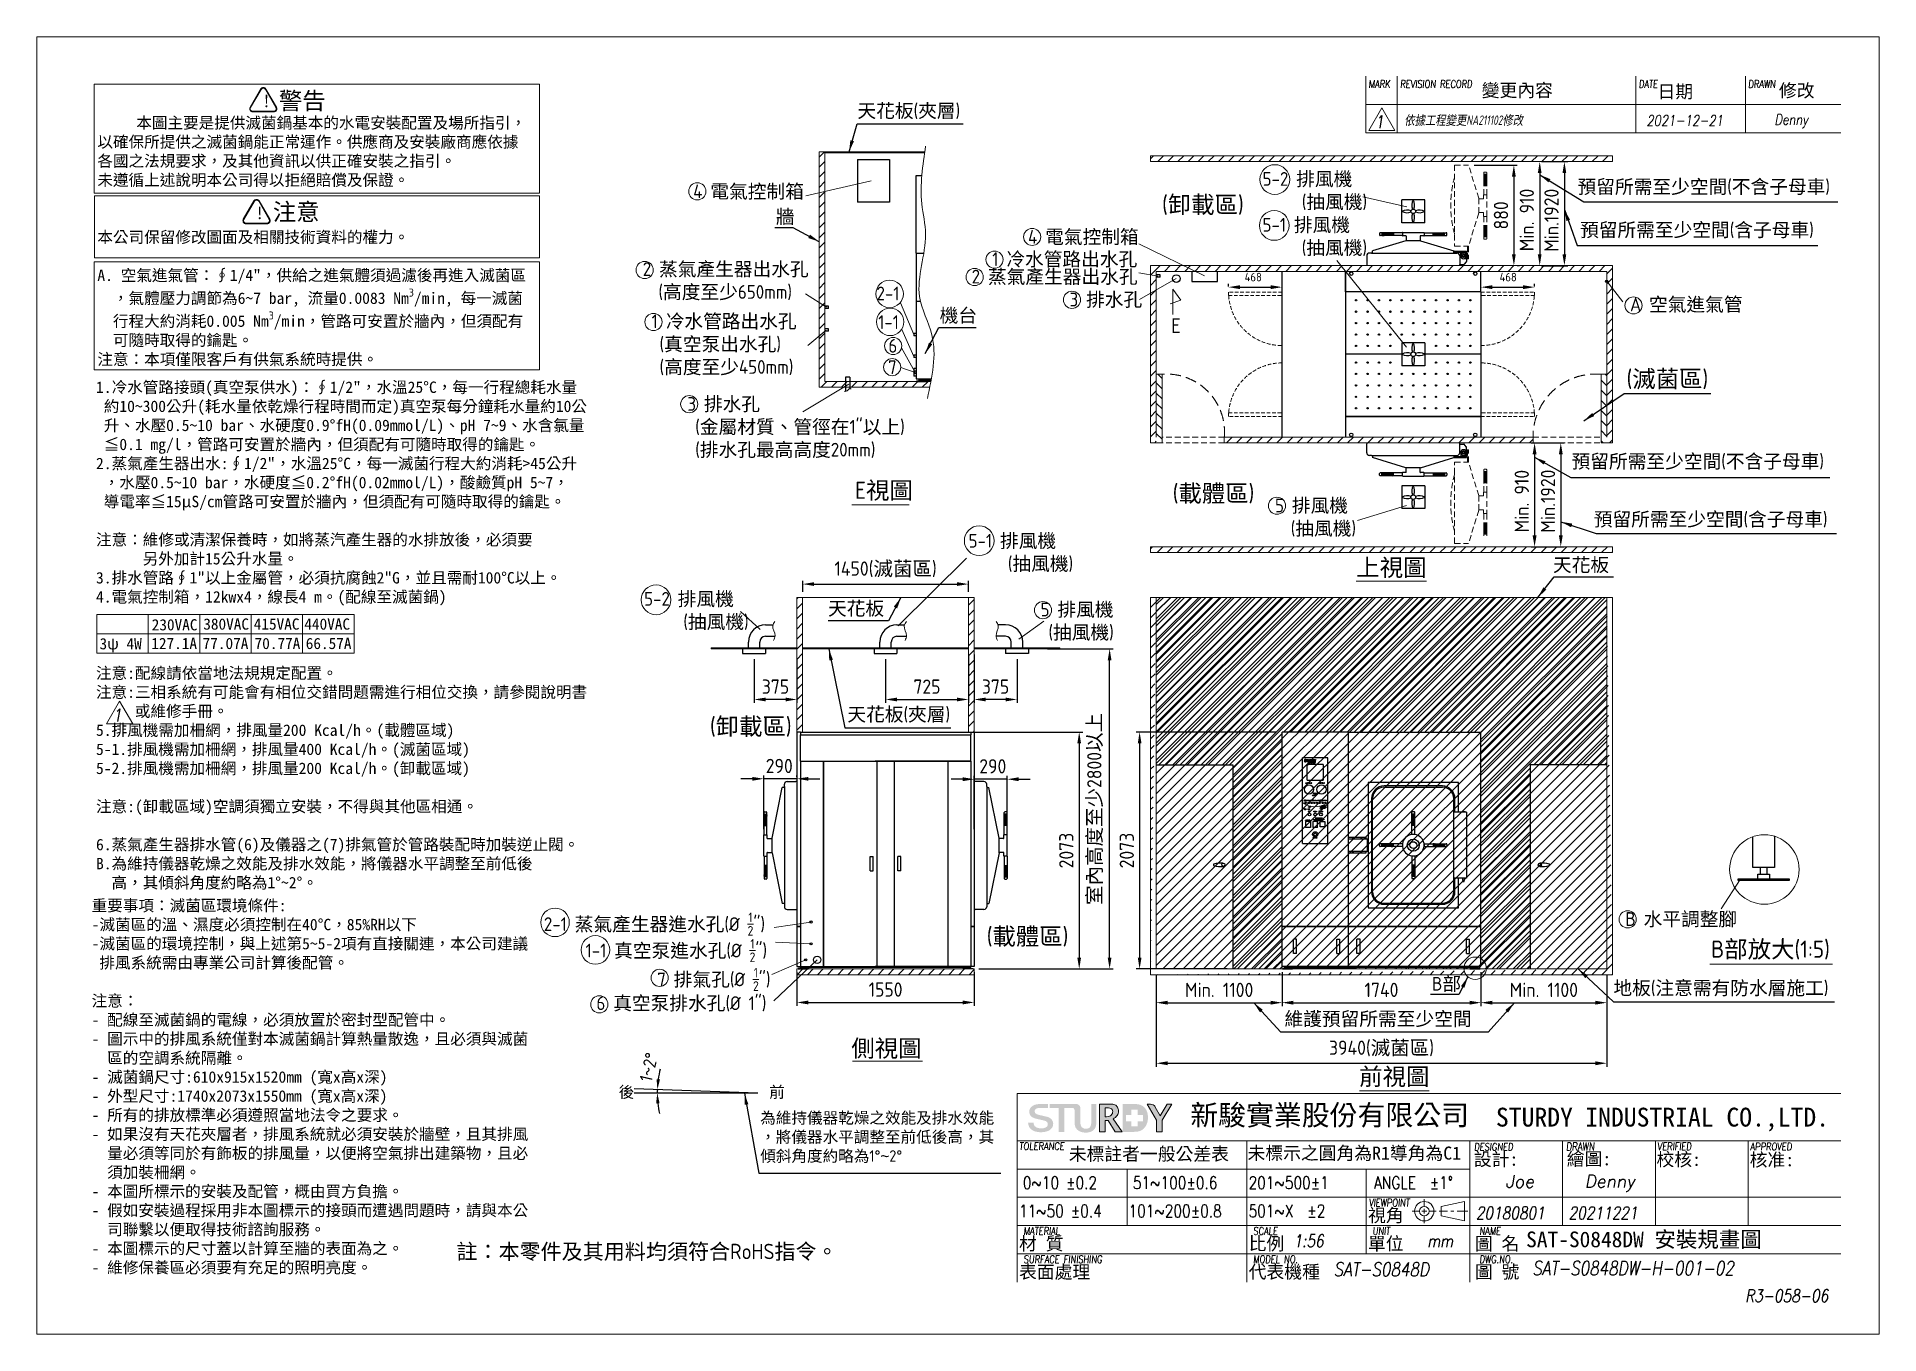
# Model space of a CAD drawing. Header units: millimetres. Extents: x 0 to 16115, y -10 to 11340.
import ezdxf

# ---------------------------------------------------------------- set-up
doc = ezdxf.new("R2010")
doc.units = ezdxf.units.MM
doc.header["$MEASUREMENT"] = 0
doc.linetypes.add('CENTER2', pattern=[28.575, 19.05, -3.175, 3.175, -3.175])
doc.linetypes.add('HIDDEN', pattern=[9.525, 6.35, -3.175])
doc.layers.get('0').update_dxf_attribs({"lineweight": 25})
for name, color, linetype, lineweight in [('D', 3, 'Continuous', 13), ('DIM', 3, 'Continuous', 9), ('F', 7, 'Continuous', 15), ('H', 2, 'HIDDEN', 15), ('S', 4, 'Continuous', 15), ('T', 4, 'Continuous', 15)]:
    doc.layers.add(name, color=color, linetype=linetype, lineweight=lineweight)
for name, color, linetype in [('new', 7, 'Continuous'), ('圖層 1', 7, 'Continuous'), ('圖層 2', 7, 'Continuous')]:
    doc.layers.add(name, color=color, linetype=linetype)
doc.styles.get("Standard").update_dxf_attribs({"font": 'KAIU.TTF'})
doc.styles.add('STU25', font='isocp2.shx')
doc.styles.add('Text', font='romans.shx', dxfattribs={"width": 0.8, "oblique": 10})
doc.dimstyles.new('STU25', dxfattribs={"dimscale": 50, "dimtxt": 2.5, "dimasz": 2, "dimexe": 0.6, "dimexo": 1, "dimgap": 1, "dimtad": 1, "dimdsep": 46, "dimtxsty": 'STU25', "dimcen": 2, "dimazin": 2, "dimtfac": 1, "dimtmove": 0, "dimatfit": 3, "dimfxl": 0, "dimtolj": 1, "dimtzin": 0, "dimarcsym": 0})
doc.dimstyles.new('STU25$2', dxfattribs={"dimscale": 8, "dimtxt": 2.5, "dimasz": 2, "dimexe": 0.6, "dimexo": 1, "dimgap": 1, "dimtad": 1, "dimdec": 0, "dimdsep": 46, "dimtxsty": 'STU25', "dimcen": 2, "dimazin": 2, "dimtfac": 1, "dimtdec": 0, "dimtmove": 0, "dimatfit": 3, "dimfxl": 0, "dimtolj": 1, "dimtzin": 12, "dimarcsym": 0})
doc.dimstyles.new('STU25$7', dxfattribs={"dimscale": 50, "dimtxt": 2.5, "dimasz": 2, "dimexe": 1.25, "dimexo": 0.625, "dimgap": 1, "dimtad": 0, "dimdec": 4, "dimdsep": 46, "dimtxsty": 'STU25', "dimcen": 2.5, "dimazin": 2, "dimtfac": 1, "dimtdec": 4, "dimtmove": 0, "dimatfit": 3, "dimfxl": 0, "dimtolj": 1, "dimtzin": 0, "dimarcsym": 0})
pattern_1 = [(45, (5042.114, 19395.65), (-44.19417, 44.19417), [])]

msp = doc.modelspace()

# ---------------------------------------------------------------- texts
at = {"insert": (3670, 780.812), "char_height": 135.00867, "attachment_point": 1, "style": 'STU25'}
msp.add_mtext('{\\f標楷體|b0|i0|c136|p65;註：本零件及其用料均須符合}RoHS{\\f標楷體|b0|i0|c136|p65;指令。}', dxfattribs=at)
at = {"layer": 'D', "style": 'STU25'}
for s, p in [('2-1', (7344.56, 9034.693)), ('1-1', (7359.379, 8783.878)), ('6', (7448.505, 8577.125)), ('7', (7445.652, 8388.845))]:
    msp.add_text(s, height=120, dxfattribs=at).set_placement(p)
at = {"layer": 'D', "color": 4}
msp.add_text('SAT-S0848DW 安裝規畫圖', height=137.5, dxfattribs=at).set_placement((13027.141, 750.436))
at = {"layer": 'D', "color": 11, "attachment_point": 1, "style": 'STU25'}
for s, insert, char_height in [('{\\f標楷體|b0|i0|c136|p65;!}', (1971.889, 10832.32), 108), ('{\\f標楷體|b0|i0|c136|p65;警告}', (2117.469, 10855.577), 150), ('{\\C3;5-2 \\f標楷體|b0|i0|c136|p65;排風機\\P\\Fisocp2.shx;     (\\f標楷體|b0|i0|c136|p65;抽風機\\Fisocp2.shx;)}', (10721.7, 10156.978), 120), ('{\\C3;4 \\f標楷體|b0|i0|c136|p65;電氣控制箱}', (5741.103, 10048.033), 120), ('{\\f標楷體|b0|i0|c136|p65;!}', (1912.732, 9853.196), 108), ('{\\f標楷體|b0|i0|c136|p65;注意}', (2063.715, 9884.166), 150), ('{\\C3;5-1 \\f標楷體|b0|i0|c136|p65;排風機\\P\\Fisocp2.shx;     (\\f標楷體|b0|i0|c136|p65;抽風機\\Fisocp2.shx;)}', (10721.104, 9755.228), 120), ('{\\C3;4 \\f標楷體|b0|i0|c136|p65;電氣控制箱}', (8670.3, 9650.329), 120), ('{\\C3;2 \\f標楷體|b0|i0|c136|p65;蒸氣產生器出水孔\\P\\Fisocp2.shx;  (\\f標楷體|b0|i0|c136|p65;高度至少\\Fisocp2.shx;650mm)}', (5299.825, 9368.337), 120), ('{\\C3;1 \\f標楷體|b0|i0|c136|p65;冷水管路出水孔}', (8357.071, 9455.069), 120), ('{\\C3;2 \\f標楷體|b0|i0|c136|p65;蒸氣產生器出水孔}', (8176.976, 9302.41), 120), ('{\\C3;3 \\f標楷體|b0|i0|c136|p65;排水孔}', (9033.318, 9101.528), 120), ('{\\C3;1 \\f標楷體|b0|i0|c136|p65;冷水管路出水孔\\P\\Fisocp2.shx; (\\f標楷體|b0|i0|c136|p65;真空泵出水孔\\Fisocp2.shx;)\\P (\\f標楷體|b0|i0|c136|p65;高度至少\\Fisocp2.shx;450mm)}', (5377.732, 8911.916), 120), ('{\\C3;3 \\f標楷體|b0|i0|c136|p65;排水孔\\P\\Fisocp2.shx; (\\f標楷體|b0|i0|c136|p65;金屬材質、管徑在\\Fisocp2.shx;1"\\f標楷體|b0|i0|c136|p65;以上\\Fisocp2.shx;)\\P (\\f標楷體|b0|i0|c136|p65;排水孔最高高度\\Fisocp2.shx;20mm)}', (5690.229, 8188.27), 120), ('{\\C3;5 \\f標楷體|b0|i0|c136|p65;排風機\\P\\Fisocp2.shx;  (\\f標楷體|b0|i0|c136|p65;抽風機\\Fisocp2.shx;)}', (10830.577, 7299.841), 120), ('{\\C3;5-1 \\f標楷體|b0|i0|c136|p65;排風機\\P\\Fisocp2.shx;     (\\f標楷體|b0|i0|c136|p65;抽風機\\Fisocp2.shx;)}', (8150.325, 6991.086), 120), ('{\\C3;5-2 \\f標楷體|b0|i0|c136|p65;排風機\\P\\Fisocp2.shx;     (\\f標楷體|b0|i0|c136|p65;抽風機\\Fisocp2.shx;)}', (5311.656, 6483.118), 120), ('{\\C3;5 \\f標楷體|b0|i0|c136|p65;排風機\\P\\Fisocp2.shx; (\\f標楷體|b0|i0|c136|p65;抽風機\\Fisocp2.shx;)}', (8779.958, 6390.285), 120), ('{\\f標楷體|b0|i0|c136|p65;230VAC}', (1004.879, 6245.407), 98), ('{\\f標楷體|b0|i0|c136|p65;380VAC}', (1455.76, 6251.592), 98), ('{\\f標楷體|b0|i0|c136|p65;415VAC}', (1897.29, 6251.592), 98), ('{\\f標楷體|b0|i0|c136|p65;440VAC}', (2339.745, 6251.592), 98), ('{\\f標楷體|b0|i0|c136|p65;3ψ 4W}', (548.319, 6079.368), 98), ('{\\f標楷體|b0|i0|c136|p65;127.1A}', (1001.192, 6082.038), 98), ('{\\f標楷體|b0|i0|c136|p65;77.07A}', (1450.276, 6082.038), 98), ('{\\f標楷體|b0|i0|c136|p65;70.77A}', (1904.632, 6082.038), 98), ('{\\f標楷體|b0|i0|c136|p65;66.57A}', (2352.173, 6082.038), 98), ('\\A1;{\\C3;2-1 \\f標楷體|b0|i0|c136|p65;蒸氣產生器進水孔\\Fisocp2.shx;(%%c \\H0.7x;\\S1/2;\\H1.429x;")}', (4435.119, 3678.057), 120), ('\\A1;{\\C3;1-1 \\f標楷體|b0|i0|c136|p65;真空泵進水孔\\Fisocp2.shx;(%%c \\H0.7x;\\S1/2;\\H1.429x;")}', (4799.758, 3446.755), 120), ('\\A1;{\\C3;7 \\f標楷體|b0|i0|c136|p65;排氣孔\\Fisocp2.shx;(%%c \\H0.7x;\\S1/2;\\H1.429x;")}', (5426.604, 3194.804), 120), ('{\\C3;6 \\f標楷體|b0|i0|c136|p65;真空泵排水孔\\Fisocp2.shx;(%%c 1")}', (4894.756, 2945.727), 120)]:
    msp.add_mtext(s, dxfattribs=dict(at, insert=insert, char_height=char_height))
at = {"layer": 'D', "color": 11, "attachment_point": 1}
for s, insert, char_height in [('\\A1;\\P     本圖主要是提供滅菌鍋基本的水電安裝配置及場所指引，\\P以確保所提供之滅菌鍋能正常運作。供應商及安裝廠商應依據\\P各國之法規要求，及其他資訊以供正確安裝之指引。\\P未遵循上述說明本公司得以拒絕賠償及保證。\\P\\P\\P本公司保留修改圖面及相關技術資料的權力。\\P\\PA. 空氣進氣管：∮1/4"，供給之進氣體須過濾後再進入滅菌區\\P  ，氣體壓力調節為6~7 bar, 流量0.0083 Nm{\\Fisocp2.shx;\\H0.7x;\\S3^ ;}/min, 每一滅菌\\P  行程大約消耗0.005 Nm{\\Fisocp2.shx;\\H0.7x;\\S3^ ;}/min，管路可安置於牆內，但須配有\\P  可隨時取得的鑰匙。\\P注意：本項僅限客戶有供氣系統時提供。', (529.407, 10804.62), 100), ('{\\C3;天花板\\Fisocp2.shx;(\\f標楷體|b0|i0|c136|p65;夾層\\Fisocp2.shx;)}', (7177.73, 10753.405), 120), ('{\\C3;預留所需至少空間\\Fisocp2.shx;(\\f標楷體|b0|i0|c136|p65;不含子母車\\Fisocp2.shx;)}', (13476.464, 10089.094), 120), ('{\\C3;牆}', (6463.618, 9827.09), 120), ('{\\Fisocp2.shx;\\C3;(\\f標楷體|b0|i0|c136|p65;卸載區\\Fisocp2.shx;)}', (9842.569, 9947.368), 150), ('{\\C3;預留所需至少空間\\Fisocp2.shx;(\\f標楷體|b0|i0|c136|p65;含子母車\\Fisocp2.shx;)}', (13498.529, 9711.343), 120), ('{\\Fisocp2.shx;\\C3;A \\f標楷體|b0|i0|c136|p65;空氣進氣管}', (13935.996, 9059.087), 120), ('{\\C3;機台}', (7896.904, 8962.635), 120), ('{\\Fisocp2.shx;\\C3;(\\f標楷體|b0|i0|c136|p65;滅菌區\\Fisocp2.shx;)}', (13905.327, 8423.074), 150), ('1.冷水管路接頭(真空泵供水)：∮1/2"，水溫25%%DC，每一行程總耗水量\\P 約10~300公升(耗水量依乾燥行程時間而定)真空泵每分鐘耗水量約10公\\P 升、水壓0.5~10 bar、水硬度0.9%%DfH(0.09mmol/L)、pH 7~9、水含氯量\\P ≦0.1 mg/l，管路可安置於牆內，但須配有可隨時取得的鑰匙。\\P2.蒸氣產生器出水:∮1/2"，水溫25%%DC，每一滅菌行程大約消耗>45公升\\P ，水壓0.5~10 bar，水硬度≦0.2%%DfH(0.02mmol/L)，酸鹼質pH 5~7，\\P 導電率≦15μS/cm管路可安置於牆內，但須配有可隨時取得的鑰匙。\\P\\P注意：維修或清潔保養時，如將蒸汽產生器的水排放後，必須要\\P      另外加計15公升水量。\\P3.排水管路∮1"以上金屬管，必須抗腐蝕2"G，並且需耐100%%DC以上。 \\P4.電氣控制箱，12kwx4，線長4 m。(配線至滅菌鍋)\\P    \\P\\P\\P注意:配線請依當地法規規定配置。\\P{\\fDFKai-SB|b0|i0|c136|p65;注意:三相系統有可能會有相位交錯問題需進行相位交換，請參閱說明書\\P     或維修手冊。}\\P5.排風機需加柵網，排風量200 Kcal/h。(載體區域)\\P5-1.排風機需加柵網，排風量400 Kcal/h。(滅菌區域)\\P5-2.排風機需加柵網，排風量200 Kcal/h。(卸載區域)\\P\\P注意:(卸載區域)空調須獨立安裝，不得與其他區相通。\\P\\P6.蒸氣產生器排水管(6)及儀器之(7)排氣管於管路裝配時加裝逆止閥。\\PB.為維持儀器乾燥之效能及排水效能，將儀器水平調整至前低後\\P  高，其傾斜角度約略為1%%D~2%%D。', (517.379, 8324.646), 100), ('{\\C3;預留所需至少空間\\Fisocp2.shx;(\\f標楷體|b0|i0|c136|p65;不含子母車\\Fisocp2.shx;)}', (13424.247, 7686.551), 120), ('{\\Fisocp2.shx;E}視圖', (7156.122, 7447.802), 150), ('{\\Fisocp2.shx;\\C3;(\\f標楷體|b0|i0|c136|p65;載體區\\Fisocp2.shx;)}', (9935.234, 7421.805), 150), ('{\\C3;預留所需至少空間\\Fisocp2.shx;(\\f標楷體|b0|i0|c136|p65;含子母車\\Fisocp2.shx;)}', (13618.76, 7179.926), 120), ('上視圖', (11541.295, 6772.257), 150), ('{\\C3;天花板 }', (13261.751, 6780.722), 120), ('{\\C3;天花板 }', (6920.316, 6399.119), 120), ('{\\C3;天花板\\Fisocp2.shx;(\\f標楷體|b0|i0|c136|p65;夾層\\Fisocp2.shx;)}', (7089.75, 5472.678), 120), ('{\\Fisocp2.shx;\\C3;(\\f標楷體|b0|i0|c136|p65;卸載區\\Fisocp2.shx;)}', (5887.801, 5382.235), 150), ('{重要事項：滅菌區環境條件:\\P-滅菌區的溫、濕度必須控制在40%%DC，85%RH以下\\P-滅菌區的環境控制，與上述第5~5-2項有直接關連，本公司建議\\P 排風系統需由專業公司計算後配管。\\P\\P注意：\\P- 配線至滅菌鍋的電線，必須放置於密封型配管中。\\P- 圖示中的排風系統僅對本滅菌鍋計算熱量散逸，且必須與滅菌\\P  區的空調系統隔離。\\P- 滅菌鍋尺寸:610x915x1520mm (寬x高x深)\\P- 外型尺寸:1740x2073x1550mm (寬x高x深)\\P- 所有的排放標準必須遵照當地法令之要求。\\P- 如果沒有天花夾層者，排風系統就必須安裝於牆壁，且其排風\\P  量必須等同於有飾板的排風量，以便將空氣排出建築物，且必\\P  須加裝柵網。\\P- 本圖所標示的安裝及配管，概由買方負擔。\\P- 假如安裝過程採用非本圖標示的接頭而遭遇問題時，請與本公\\P  司聯繫以便取得技術諮詢服務。\\P- 本圖標示的尺寸蓋以計算至牆的表面為之。\\P- 維修保養區必須要有充足的照明亮度。}', (479.111, 3790.417), 100), ('{\\Fisocp2.shx;\\C3;(\\f標楷體|b0|i0|c136|p65;載體區\\Fisocp2.shx;)}', (8308.625, 3545.778), 150), ('{\\Fisocp2.shx;\\C3;B \\f標楷體|b0|i0|c136|p65;水平調整腳}', (13894.109, 3682.048), 120), ('{\\Fisocp2.shx;B}部放大{\\Fisocp2.shx;(1:5)}', (14645.435, 3433.424), 150), ('{\\Fisocp2.shx;B}部', (12202.717, 3115.969), 120), ('{\\C3;地板\\Fisocp2.shx;(\\f標楷體|b0|i0|c136|p65;注意需有防水層施工\\Fisocp2.shx;)}', (13790.368, 3078.839), 120), ('{\\C3;維護預留所需至少空間}', (10913.157, 2808.899), 120), ('側視圖', (7124.35, 2565.878), 150), ('前視圖', (11566.909, 2318.81), 150), ('{\\C3;為維持儀器乾燥之效能及排水效能\\P，將儀器水平調整至前低後高，其\\P傾斜角度約略為\\Fisocp2.shx;1%%D\\f???|b0|i0|c0|p65;~\\Fisocp2.shx;2%%D}', (6327.659, 1932.432), 100)]:
    msp.add_mtext(s, dxfattribs=dict(at, insert=insert, char_height=char_height))
at = {"layer": 'D', "insert": (9922.459, 8877.593), "char_height": 129.6, "attachment_point": 1}
msp.add_mtext('{\\Fisocp2.shx;E}', dxfattribs=at)
at = {"layer": 'D', "linetype": 'Continuous', "char_height": 100, "width": 261.8172, "attachment_point": 1}
for s, insert in [('{\\Fisocp2.shx; }後', (5032.054, 2158.077)), (' 前', (6338.359, 2158.618))]:
    msp.add_mtext(s, dxfattribs=dict(at, insert=insert))
at = {"layer": 'F', "color": 1, "lineweight": 15, "style": 'Text', "oblique": 5, "width": 0.8}
for s, height, p in [('MARK', 66, (11648.868, 10894.272)), ('REVISION RECORD', 66, (11923.868, 10894.272)), ('DATE', 66, (14011.631, 10894.272)), ('DRAWN', 66, (14969.521, 10894.272)), ('TOLERANCE', 66, (8592.485, 1602.16)), ('DESIGNED', 66, (12571.228, 1595.66)), ('DRAWN', 68.4995, (13377.828, 1596.886)), ('VERIFIED', 66, (14174.64, 1599.951)), ('APPROVED', 66, (14987.512, 1598.425)), ('VIEWPOINT', 66, (11650.578, 1107.16)), ('MATERIAL', 66, (8630.441, 859.66)), ('SCALE', 66, (10639.11, 859.66)), ('UNIT', 66, (11682.941, 859.66)), ('NAME', 66, (12617.583, 859.66)), ('SURFACE FINISHING', 66, (8630.441, 612.16)), ('MODEL NO.', 66, (10639.11, 612.16)), ('DWG.NO.', 66, (12617.583, 612.16))]:
    msp.add_text(s, height=height, dxfattribs=at).set_placement(p)
at = {"layer": 'F', "lineweight": -3}
for s, p in [('變更內容', (12638.174, 10815.457)), ('日期', (14175.952, 10804.58)), ('修改', (15238.314, 10813.282)), ('未標註者一般公差表', (9026.334, 1509.763)), ('未標示之圓角為R1導角為C1', (10589.712, 1517.156)), ('設計:', (12569.668, 1463.364)), ('繪圖:', (13382.401, 1466.498)), ('校核:', (14167.243, 1461.624)), ('核准:', (14982.656, 1458.567)), ('視角', (11643.807, 972.919)), ('材 質', (8591.307, 725.419)), ('比例', (10599.975, 725.419)), ('單位', (11643.807, 725.419)), ('圖 名', (12578.448, 725.419)), ('表面處理', (8591.307, 477.919)), ('代表機種', (10599.975, 477.919)), ('圖 號', (12578.448, 477.919))]:
    msp.add_text(s, height=114.1659, dxfattribs=at).set_placement(p)
at = {"layer": 'F', "lineweight": 20, "style": 'Text', "width": 0.8}
for s, p in [('0~10 ±0.2', (8624.905, 1260.138)), ('51~100±0.6', (9587.405, 1260.138)), ('201~500±1', (10599.54, 1260.138)), ('ANGLE  ±1%%D', (11697.181, 1260.138)), ('11~50 ±0.4', (8591.201, 1012.638)), ('101~200±0.8', (9549.488, 1012.638)), ('501~X  ±2', (10599.54, 1012.638))]:
    msp.add_text(s, height=110, dxfattribs=at).set_placement(p)
at = {"layer": 'T', "lineweight": 20, "style": 'Text', "oblique": 10, "width": 0.8}
for s, height, p in [('1', 110, (11704.905, 10540.66)), ('2021-12-21', 92, (14080, 10562.403)), ('Denny', 92, (15200, 10570.667)), ('1', 110, (664.905, 5350.66)), ('20180801', 110, (12587.455, 995.144)), ('20211221', 110, (13398.705, 995.144)), ('1:56', 110, (10992.08, 750.9)), ('mm', 110, (12161.278, 751.212)), ('SAT-S0848D', 121, (11342.809, 497.164)), ('SAT-S0848DW-H-001-02', 121, (13080.864, 506.22))]:
    msp.add_text(s, height=height, dxfattribs=at).set_placement(p)
at = {"layer": 'T', "lineweight": 20, "style": 'Text', "oblique": 10}
for s, p in [('Joe', (12846.571, 1270.757)), ('Denny', (13539.49, 1272.557))]:
    msp.add_text(s, height=110, dxfattribs=at).set_placement(p)
at = {"layer": 'T', "linetype": 'Continuous', "lineweight": 20, "attachment_point": 1, "style": 'Text'}
for s, insert, char_height in [('{\\fDFKai-SB|b0|i0|c136|p65;依據工程變更\\Fisocp2.shx|c136;NA211102\\fDFKai-SB|b0|i0|c136|p65;修改}', (11961.936, 10652.288), 82.79908), ('R3-058-06', (14942.681, 381.362), 110)]:
    msp.add_mtext(s, dxfattribs=dict(at, insert=insert, char_height=char_height))

# ---------------------------------------------------------------- blocks, each defined once
blk = doc.blocks.new('*D3')
at = {"layer": 'D', "color": 0, "lineweight": -2}
for p, q in [((13072, 7788), (13360, 7788)), ((13330, 7688), (13330, 6978)), ((13072, 6878), (13360, 6878))]:
    blk.add_line(p, q, dxfattribs=at)
at = {"layer": 'D', "color": 0}
for points in [[(13347, 7688), (13314, 7688), (13330, 7788)], [(13314, 6978), (13347, 6978), (13330, 6878)]]:
    blk.add_solid(points, dxfattribs=at)
at = {"layer": 'Defpoints', "color": 0}
for p in [(13022, 7788), (13022, 6878), (13330, 6878)]:
    blk.add_point(p, dxfattribs=at)
at = {"layer": 'D', "color": 0, "insert": (13218, 7278), "char_height": 125, "attachment_point": 5, "rotation": 90, "style": 'STU25'}
blk.add_mtext('\\A1;{\\Fisocp2.shx;Min.1920}', dxfattribs=at)
blk = doc.blocks.new('*D6')
at = {"layer": 'D', "color": 0, "lineweight": -2}
for p, q in [((12632, 3158), (12632, 2860)), ((13732, 3135), (13732, 2860)), ((12732, 2890), (13632, 2890))]:
    blk.add_line(p, q, dxfattribs=at)
at = {"layer": 'D', "color": 0}
for points in [[(12732, 2907), (12732, 2873), (12632, 2890)], [(13632, 2873), (13632, 2907), (13732, 2890)]]:
    blk.add_solid(points, dxfattribs=at)
at = {"layer": 'Defpoints', "color": 0}
for p in [(12632, 3208), (13732, 3185), (13732, 2890)]:
    blk.add_point(p, dxfattribs=at)
at = {"layer": 'D', "color": 0, "insert": (13182, 3002), "char_height": 125, "attachment_point": 5, "style": 'STU25'}
blk.add_mtext('\\A1;Min. 1100', dxfattribs=at)
blk = doc.blocks.new('*D4')
at = {"layer": 'D', "color": 0, "lineweight": -2}
for p, q in [((9792, 3135), (9792, 2330)), ((13732, 3135), (13732, 2330)), ((9892, 2360), (13632, 2360))]:
    blk.add_line(p, q, dxfattribs=at)
at = {"layer": 'D', "color": 0}
for points in [[(9892, 2377), (9892, 2343), (9792, 2360)], [(13632, 2343), (13632, 2377), (13732, 2360)]]:
    blk.add_solid(points, dxfattribs=at)
at = {"layer": 'Defpoints', "color": 0}
for p in [(9792, 3185), (13732, 3185), (13732, 2360)]:
    blk.add_point(p, dxfattribs=at)
at = {"layer": 'D', "color": 0, "insert": (11762, 2489), "char_height": 125, "attachment_point": 5, "style": 'STU25'}
blk.add_mtext('\\A1;3940({\\f標楷體|b0|i0|c136|p65;滅菌區})', dxfattribs=at)
blk = doc.blocks.new('*D5')
at = {"layer": 'D', "color": 0, "lineweight": -2}
for p, q in [((9792, 3135), (9792, 2860)), ((10892, 3158), (10892, 2860)), ((9892, 2890), (10792, 2890))]:
    blk.add_line(p, q, dxfattribs=at)
at = {"layer": 'D', "color": 0}
for points in [[(9892, 2907), (9892, 2873), (9792, 2890)], [(10792, 2873), (10792, 2907), (10892, 2890)]]:
    blk.add_solid(points, dxfattribs=at)
at = {"layer": 'Defpoints', "color": 0}
for p in [(9792, 3185), (10892, 3208), (10892, 2890)]:
    blk.add_point(p, dxfattribs=at)
at = {"layer": 'D', "color": 0, "insert": (10342, 3002), "char_height": 125, "attachment_point": 5, "style": 'STU25'}
blk.add_mtext('\\A1;Min. 1100', dxfattribs=at)
blk = doc.blocks.new('*D7')
at = {"layer": 'D', "color": 0, "lineweight": -2}
for p, q in [((8839, 5985), (9414, 5985)), ((9384, 3285), (9384, 5885)), ((8249, 3185), (9414, 3185))]:
    blk.add_line(p, q, dxfattribs=at)
at = {"layer": 'D', "color": 0}
for points in [[(9400, 5885), (9367, 5885), (9384, 5985)], [(9367, 3285), (9400, 3285), (9384, 3185)]]:
    blk.add_solid(points, dxfattribs=at)
at = {"layer": 'Defpoints', "color": 0}
for p in [(8789, 5985), (9384, 5985), (8199, 3185)]:
    blk.add_point(p, dxfattribs=at)
at = {"layer": 'D', "color": 0, "insert": (9257, 4585), "char_height": 125, "attachment_point": 5, "rotation": 90, "style": 'STU25'}
blk.add_mtext('\\A1;{\\f標楷體|b0|i0|c136|p65;室內高度至少}2800{\\f標楷體|b0|i0|c136|p65;以上}', dxfattribs=at)
blk = doc.blocks.new('*D8')
at = {"layer": 'D', "color": 0, "linetype": 'Continuous', "lineweight": -2}
for p, q in [((8199, 5935), (8199, 5513)), ((8574, 5896), (8574, 5513)), ((8474, 5543), (8299, 5543))]:
    blk.add_line(p, q, dxfattribs=at)
at = {"layer": 'D', "color": 0}
for points in [[(8299, 5559), (8299, 5526), (8199, 5543)], [(8474, 5526), (8474, 5559), (8574, 5543)]]:
    blk.add_solid(points, dxfattribs=at)
at = {"layer": 'Defpoints', "color": 0}
for p in [(8199, 5985), (8574, 5946), (8199, 5543)]:
    blk.add_point(p, dxfattribs=at)
at = {"layer": 'D', "color": 0, "insert": (8386, 5655), "char_height": 125, "attachment_point": 5, "style": 'STU25'}
blk.add_mtext('\\A1;375', dxfattribs=at)
blk = doc.blocks.new('*D9')
at = {"layer": 'D', "color": 0, "lineweight": -2}
for p, q in [((13072, 7788), (13131, 7788)), ((13101, 7688), (13101, 6978)), ((13072, 6878), (13131, 6878))]:
    blk.add_line(p, q, dxfattribs=at)
at = {"layer": 'D', "color": 0}
for points in [[(13118, 7688), (13084, 7688), (13101, 7788)], [(13084, 6978), (13118, 6978), (13101, 6878)]]:
    blk.add_solid(points, dxfattribs=at)
at = {"layer": 'Defpoints', "color": 0}
for p in [(13022, 7788), (13022, 6878), (13101, 6878)]:
    blk.add_point(p, dxfattribs=at)
at = {"layer": 'D', "color": 0, "insert": (12989, 7278), "char_height": 125, "attachment_point": 5, "rotation": 90, "style": 'STU25'}
blk.add_mtext('\\A1;{\\Fisocp2.shx;Min. 910}', dxfattribs=at)
blk = doc.blocks.new('*D10')
at = {"layer": 'D', "color": 0, "lineweight": -2}
for p, q in [((6649, 3158), (6649, 2862)), ((8199, 3158), (8199, 2862)), ((6749, 2892), (8099, 2892))]:
    blk.add_line(p, q, dxfattribs=at)
at = {"layer": 'D', "color": 0}
for points in [[(6749, 2909), (6749, 2875), (6649, 2892)], [(8099, 2875), (8099, 2909), (8199, 2892)]]:
    blk.add_solid(points, dxfattribs=at)
at = {"layer": 'Defpoints', "color": 0}
for p in [(6649, 3208), (8199, 3208), (8199, 2892)]:
    blk.add_point(p, dxfattribs=at)
at = {"layer": 'D', "color": 0, "insert": (7424, 3005), "char_height": 125, "attachment_point": 5, "style": 'STU25'}
blk.add_mtext('\\A1;1550', dxfattribs=at)
blk = doc.blocks.new('*D11')
at = {"layer": 'D', "color": 0, "lineweight": -2}
for p, q in [((13162, 10248), (13392, 10248)), ((13362, 10148), (13362, 9438)), ((13162, 9338), (13392, 9338))]:
    blk.add_line(p, q, dxfattribs=at)
at = {"layer": 'D', "color": 0}
for points in [[(13378, 10148), (13345, 10148), (13362, 10248)], [(13345, 9438), (13378, 9438), (13362, 9338)]]:
    blk.add_solid(points, dxfattribs=at)
at = {"layer": 'Defpoints', "color": 0}
for p in [(13112, 10248), (13112, 9338), (13362, 9338)]:
    blk.add_point(p, dxfattribs=at)
at = {"layer": 'D', "color": 0, "insert": (13249, 9735), "char_height": 125, "attachment_point": 5, "rotation": 90, "style": 'STU25'}
blk.add_mtext('\\A1;{\\Fisocp2.shx;Min.1920}', dxfattribs=at)
blk = doc.blocks.new('*D12')
at = {"layer": 'D', "color": 0, "lineweight": -2}
for p, q in [((13162, 10248), (13176, 10248)), ((13146, 10148), (13146, 9438)), ((13162, 9338), (13176, 9338))]:
    blk.add_line(p, q, dxfattribs=at)
at = {"layer": 'D', "color": 0}
for points in [[(13162, 10148), (13129, 10148), (13146, 10248)], [(13129, 9438), (13162, 9438), (13146, 9338)]]:
    blk.add_solid(points, dxfattribs=at)
at = {"layer": 'Defpoints', "color": 0}
for p in [(13112, 10248), (13112, 9338), (13146, 9338)]:
    blk.add_point(p, dxfattribs=at)
at = {"layer": 'D', "color": 0, "insert": (13033, 9738), "char_height": 125, "attachment_point": 5, "rotation": 90, "style": 'STU25'}
blk.add_mtext('\\A1;{\\Fisocp2.shx;Min. 910}', dxfattribs=at)
blk = doc.blocks.new('*D13')
at = {"layer": 'D', "color": 0, "lineweight": -2}
for p, q in [((7424, 5896), (7424, 5513)), ((8149, 5935), (8149, 5513)), ((7524, 5543), (8049, 5543))]:
    blk.add_line(p, q, dxfattribs=at)
at = {"layer": 'D', "color": 0}
for points in [[(7524, 5559), (7524, 5526), (7424, 5543)], [(8049, 5526), (8049, 5559), (8149, 5543)]]:
    blk.add_solid(points, dxfattribs=at)
at = {"layer": 'Defpoints', "color": 0}
for p in [(8149, 5985), (7424, 5946), (8149, 5543)]:
    blk.add_point(p, dxfattribs=at)
at = {"layer": 'D', "color": 0, "insert": (7786, 5655), "char_height": 125, "attachment_point": 5, "style": 'STU25'}
blk.add_mtext('\\A1;725', dxfattribs=at)
blk = doc.blocks.new('*D14')
at = {"layer": 'D', "color": 0, "lineweight": -2}
for p, q in [((6699, 6485), (6699, 6582)), ((6799, 6552), (8049, 6552)), ((8149, 6485), (8149, 6582))]:
    blk.add_line(p, q, dxfattribs=at)
at = {"layer": 'D', "color": 0}
for points in [[(6799, 6569), (6799, 6536), (6699, 6552)], [(8049, 6536), (8049, 6569), (8149, 6552)]]:
    blk.add_solid(points, dxfattribs=at)
at = {"layer": 'Defpoints', "color": 0}
for p in [(8149, 6552), (6699, 6435), (8149, 6435)]:
    blk.add_point(p, dxfattribs=at)
at = {"layer": 'D', "color": 0, "insert": (7424, 6681), "char_height": 125, "attachment_point": 5, "style": 'STU25'}
blk.add_mtext('\\A1;1450({\\f標楷體|b0|i0|c136|p65;滅菌區})', dxfattribs=at)
blk = doc.blocks.new('*D15')
at = {"layer": 'D', "color": 0, "lineweight": -2}
for p, q in [((10892, 3158), (10892, 2860)), ((12632, 3158), (12632, 2860)), ((10992, 2890), (12532, 2890))]:
    blk.add_line(p, q, dxfattribs=at)
at = {"layer": 'D', "color": 0}
for points in [[(10992, 2907), (10992, 2873), (10892, 2890)], [(12532, 2873), (12532, 2907), (12632, 2890)]]:
    blk.add_solid(points, dxfattribs=at)
at = {"layer": 'Defpoints', "color": 0}
for p in [(10892, 3208), (12632, 3208), (12632, 2890)]:
    blk.add_point(p, dxfattribs=at)
at = {"layer": 'D', "color": 0, "insert": (11762, 3002), "char_height": 125, "attachment_point": 5, "style": 'STU25'}
blk.add_mtext('\\A1;1740', dxfattribs=at)
blk = doc.blocks.new('*D16')
at = {"layer": 'D', "color": 0, "lineweight": -2}
for p, q in [((8089, 5258), (9148, 5258)), ((9118, 5158), (9118, 3285)), ((8241, 3185), (9148, 3185))]:
    blk.add_line(p, q, dxfattribs=at)
at = {"layer": 'D', "color": 0}
for points in [[(9134, 5158), (9101, 5158), (9118, 5258)], [(9101, 3285), (9134, 3285), (9118, 3185)]]:
    blk.add_solid(points, dxfattribs=at)
at = {"layer": 'Defpoints', "color": 0}
for p in [(8039, 5258), (8191, 3185), (9118, 3185)]:
    blk.add_point(p, dxfattribs=at)
at = {"layer": 'D', "color": 0, "insert": (9005, 4221), "char_height": 125, "attachment_point": 5, "rotation": 90, "style": 'STU25'}
blk.add_mtext('\\A1;2073', dxfattribs=at)
blk = doc.blocks.new('*D17')
at = {"layer": 'D', "color": 0, "linetype": 'Continuous', "lineweight": -2}
for p, q in [((6274, 5896), (6274, 5513)), ((6649, 5896), (6649, 5513)), ((6549, 5543), (6374, 5543))]:
    blk.add_line(p, q, dxfattribs=at)
at = {"layer": 'D', "color": 0}
for points in [[(6374, 5559), (6374, 5526), (6274, 5543)], [(6549, 5526), (6549, 5559), (6649, 5543)]]:
    blk.add_solid(points, dxfattribs=at)
at = {"layer": 'Defpoints', "color": 0}
for p in [(6274, 5946), (6649, 5946), (6274, 5543)]:
    blk.add_point(p, dxfattribs=at)
at = {"layer": 'D', "color": 0, "insert": (6461, 5655), "char_height": 125, "attachment_point": 5, "style": 'STU25'}
blk.add_mtext('\\A1;375', dxfattribs=at)
blk = doc.blocks.new('新駿LOGO')
at = {"layer": 'F'}
h = blk.add_hatch(color=256, dxfattribs=at)
edge = h.paths.add_edge_path()
edge.add_spline(control_points=[(-529.05, -442.14), (-529.05, -442.31), (-529.02, -442.45), (-528.95, -442.56), (-528.89, -442.68), (-528.8, -442.78), (-528.69, -442.85), (-528.57, -442.93), (-528.44, -442.98), (-528.29, -443.01), (-528.15, -443.05), (-527.99, -443.07), (-527.81, -443.07), (-527.62, -443.07), (-527.47, -443.05), (-527.33, -443.01), (-527.2, -442.97), (-527.09, -442.92), (-527.01, -442.86), (-526.93, -442.8), (-526.87, -442.73), (-526.83, -442.65), (-526.8, -442.57), (-526.78, -442.49), (-526.78, -442.41), (-526.78, -442.25), (-526.82, -442.13), (-526.91, -442.05), (-526.99, -441.97), (-527.08, -441.91), (-527.18, -441.88), (-527.36, -441.83), (-527.56, -441.77), (-527.79, -441.72), (-528.02, -441.67), (-528.3, -441.61), (-528.64, -441.53), (-528.85, -441.48), (-529.02, -441.41), (-529.16, -441.34), (-529.3, -441.26), (-529.41, -441.17), (-529.5, -441.07), (-529.58, -440.98), (-529.64, -440.87), (-529.67, -440.77), (-529.7, -440.66), (-529.72, -440.55), (-529.72, -440.43), (-529.72, -440.22), (-529.67, -440.03), (-529.57, -439.87), (-529.46, -439.71), (-529.33, -439.58), (-529.16, -439.47), (-528.99, -439.37), (-528.85, -439.31), (-528.64, -439.26), (-528.43, -439.21), (-528.13, -439.2), (-527.91, -439.2), (-527.66, -439.2), (-526.73, -439.2), (-526.73, -439.2), (-526.73, -439.2), (-526.73, -439.81), (-526.73, -439.81), (-526.73, -439.81), (-528.14, -439.8), (-528.28, -439.83), (-528.39, -439.85), (-528.48, -439.86), (-528.56, -439.9), (-528.65, -439.94), (-528.72, -440), (-528.78, -440.07), (-528.84, -440.14), (-528.87, -440.23), (-528.87, -440.34), (-528.87, -440.5), (-528.81, -440.62), (-528.7, -440.7), (-528.6, -440.79), (-528.46, -440.85), (-528.28, -440.9), (-528.27, -440.9), (-528.19, -440.92), (-528.07, -440.95), (-527.94, -440.98), (-527.8, -441.01), (-527.65, -441.05), (-527.49, -441.09), (-527.34, -441.12), (-527.19, -441.16), (-527.04, -441.19), (-526.94, -441.21), (-526.87, -441.23), (-526.71, -441.27), (-526.58, -441.34), (-526.46, -441.41), (-526.34, -441.49), (-526.24, -441.58), (-526.16, -441.67), (-526.08, -441.77), (-526.02, -441.88), (-525.98, -441.99), (-525.94, -442.1), (-525.92, -442.22), (-525.92, -442.33), (-525.92, -442.57), (-525.98, -442.78), (-526.09, -442.95), (-526.2, -443.12), (-526.35, -443.26), (-526.53, -443.37), (-526.71, -443.48), (-526.92, -443.55), (-527.15, -443.61), (-527.39, -443.66), (-527.62, -443.68), (-527.87, -443.68), (-528.14, -443.68), (-528.41, -443.65), (-528.65, -443.59), (-528.9, -443.53), (-529.11, -443.44), (-529.3, -443.31), (-529.48, -443.19), (-529.63, -443.03), (-529.74, -442.83), (-529.84, -442.64), (-529.9, -442.41), (-529.91, -442.14), (-529.91, -442.14), (-529.05, -442.14), (-529.05, -442.14)], knot_values=[0, 0, 0, 0, 1, 1, 1, 2, 2, 2, 3, 3, 3, 4, 4, 4, 5, 5, 5, 6, 6, 6, 7, 7, 7, 8, 8, 8, 9, 9, 9, 10, 10, 10, 11, 11, 11, 12, 12, 12, 13, 13, 13, 14, 14, 14, 15, 15, 15, 16, 16, 16, 17, 17, 17, 18, 18, 18, 19, 19, 19, 20, 20, 20, 21, 21, 21, 22, 22, 22, 23, 23, 23, 24, 24, 24, 25, 25, 25, 26, 26, 26, 27, 27, 27, 28, 28, 28, 29, 29, 29, 30, 30, 30, 31, 31, 31, 32, 32, 32, 33, 33, 33, 34, 34, 34, 35, 35, 35, 36, 36, 36, 37, 37, 37, 38, 38, 38, 39, 39, 39, 40, 40, 40, 41, 41, 41, 42, 42, 42, 43, 43, 43, 44, 44, 44, 45, 45, 45, 45], degree=3, periodic=0)
edge = h.paths.add_edge_path()
edge.add_spline(control_points=[(-522.53, -440.14), (-522.54, -440.04), (-522.57, -439.94), (-522.63, -439.9), (-522.77, -439.79), (-522.9, -439.81), (-522.9, -439.81), (-522.9, -439.81), (-523.02, -439.81), (-523.02, -439.81), (-523.02, -439.81), (-524.14, -439.81), (-524.14, -439.81), (-524.14, -439.81), (-524.14, -443.62), (-524.14, -443.62), (-524.14, -443.62), (-525.06, -443.62), (-525.06, -443.62), (-525.06, -443.62), (-525.06, -439.81), (-525.06, -439.81), (-525.06, -439.81), (-526.47, -439.81), (-526.47, -439.81), (-526.47, -439.81), (-526.47, -439.2), (-526.47, -439.2), (-526.47, -439.2), (-522.39, -439.2), (-522.39, -439.2)], knot_values=[5.578051, 5.578051, 5.578051, 5.578051, 6, 6, 6, 7, 7, 7, 8, 8, 8, 9, 9, 9, 10, 10, 10, 11, 11, 11, 12, 12, 12, 13, 13, 13, 14, 14, 14, 15, 15, 15, 15], degree=3, periodic=0)
edge.add_spline(control_points=[(-522.4, -439.2), (-522.31, -439.2), (-522.22, -439.2), (-522.22, -439.2), (-522.22, -439.2), (-521.96, -439.19), (-521.76, -439.41), (-521.58, -439.61), (-521.61, -439.85), (-521.61, -439.85), (-521.61, -439.85), (-521.61, -441.92), (-521.61, -441.92), (-521.61, -442.41), (-521.52, -442.73), (-521.36, -442.89), (-521.19, -443.05), (-520.97, -443.13), (-520.71, -443.13), (-520.45, -443.13), (-520.24, -443.05), (-520.09, -442.89), (-519.93, -442.74), (-519.86, -442.43), (-519.86, -441.98), (-519.86, -441.98), (-519.86, -439.2), (-519.86, -439.2), (-519.86, -439.2), (-519.05, -439.2), (-519.05, -439.2), (-519.05, -439.2), (-519.05, -441.92), (-519.05, -441.92), (-519.05, -442.43), (-519.12, -442.8), (-519.25, -443.02), (-519.38, -443.24), (-519.56, -443.42), (-519.8, -443.54), (-520.05, -443.67), (-520.35, -443.74), (-520.73, -443.74), (-521.09, -443.74), (-521.41, -443.68), (-521.67, -443.56), (-521.93, -443.44), (-522.14, -443.26), (-522.3, -443.03), (-522.45, -442.8), (-522.53, -442.42), (-522.53, -441.91), (-522.53, -441.91), (-522.53, -440.92), (-522.53, -440.14)], knot_values=[0.44538, 0.44538, 0.44538, 0.44538, 1, 1, 1, 2, 2, 2, 3, 3, 3, 4, 4, 4, 5, 5, 5, 6, 6, 6, 7, 7, 7, 8, 8, 8, 9, 9, 9, 10, 10, 10, 11, 11, 11, 12, 12, 12, 13, 13, 13, 14, 14, 14, 15, 15, 15, 16, 16, 16, 17, 17, 17, 17.603917, 17.603917, 17.603917, 17.603917], degree=3, periodic=0)
h = blk.add_hatch(color=256, dxfattribs=at)
edge = h.paths.add_edge_path()
edge.add_spline(control_points=[(-522.22, -439.2), (-522.22, -439.2), (-526.47, -439.2), (-526.47, -439.2)], knot_values=[14, 14, 14, 14, 15, 15, 15, 15], degree=3, periodic=0)
edge.add_spline(control_points=[(-526.47, -439.2), (-526.47, -439.2), (-526.47, -439.81), (-526.47, -439.81)], knot_values=[13, 13, 13, 13, 14, 14, 14, 14], degree=3, periodic=0)
edge.add_spline(control_points=[(-526.47, -439.81), (-526.47, -439.81), (-525.06, -439.81), (-525.06, -439.81)], knot_values=[12, 12, 12, 12, 13, 13, 13, 13], degree=3, periodic=0)
edge.add_spline(control_points=[(-525.06, -439.81), (-525.06, -439.81), (-525.06, -443.62), (-525.06, -443.62)], knot_values=[11, 11, 11, 11, 12, 12, 12, 12], degree=3, periodic=0)
edge.add_spline(control_points=[(-525.06, -443.62), (-525.06, -443.62), (-524.14, -443.62), (-524.14, -443.62)], knot_values=[10, 10, 10, 10, 11, 11, 11, 11], degree=3, periodic=0)
edge.add_spline(control_points=[(-524.14, -443.62), (-524.14, -443.62), (-524.14, -439.81), (-524.14, -439.81)], knot_values=[9, 9, 9, 9, 10, 10, 10, 10], degree=3, periodic=0)
edge.add_spline(control_points=[(-524.14, -439.81), (-524.14, -439.81), (-523.02, -439.81), (-523.02, -439.81)], knot_values=[8, 8, 8, 8, 9, 9, 9, 9], degree=3, periodic=0)
edge.add_spline(control_points=[(-523.02, -439.81), (-523.02, -439.81), (-522.9, -439.81), (-522.9, -439.81)], knot_values=[7, 7, 7, 7, 8, 8, 8, 8], degree=3, periodic=0)
edge.add_spline(control_points=[(-522.9, -439.81), (-522.9, -439.81), (-522.77, -439.79), (-522.63, -439.9)], knot_values=[6, 6, 6, 6, 7, 7, 7, 7], degree=3, periodic=0)
edge.add_spline(control_points=[(-522.63, -439.9), (-522.57, -439.94), (-522.54, -440.04), (-522.53, -440.14)], knot_values=[5.578051, 5.578051, 5.578051, 5.578051, 6, 6, 6, 6], degree=3, periodic=0)
edge.add_spline(control_points=[(-522.53, -440.14), (-522.53, -440.92), (-522.53, -441.91), (-522.53, -441.91)], knot_values=[17, 17, 17, 17, 17.603917, 17.603917, 17.603917, 17.603917], degree=3, periodic=0)
edge.add_spline(control_points=[(-522.53, -441.91), (-522.53, -442.42), (-522.45, -442.8), (-522.3, -443.03)], knot_values=[16, 16, 16, 16, 17, 17, 17, 17], degree=3, periodic=0)
edge.add_spline(control_points=[(-522.3, -443.03), (-522.14, -443.26), (-521.93, -443.44), (-521.67, -443.56)], knot_values=[15, 15, 15, 15, 16, 16, 16, 16], degree=3, periodic=0)
edge.add_spline(control_points=[(-521.67, -443.56), (-521.41, -443.68), (-521.09, -443.74), (-520.73, -443.74)], knot_values=[14, 14, 14, 14, 15, 15, 15, 15], degree=3, periodic=0)
edge.add_spline(control_points=[(-520.73, -443.74), (-520.35, -443.74), (-520.05, -443.67), (-519.8, -443.54)], knot_values=[13, 13, 13, 13, 14, 14, 14, 14], degree=3, periodic=0)
edge.add_spline(control_points=[(-519.8, -443.54), (-519.56, -443.42), (-519.38, -443.24), (-519.25, -443.02)], knot_values=[12, 12, 12, 12, 13, 13, 13, 13], degree=3, periodic=0)
edge.add_spline(control_points=[(-519.25, -443.02), (-519.12, -442.8), (-519.05, -442.43), (-519.05, -441.92)], knot_values=[11, 11, 11, 11, 12, 12, 12, 12], degree=3, periodic=0)
edge.add_spline(control_points=[(-519.05, -441.92), (-519.05, -441.92), (-519.05, -439.2), (-519.05, -439.2)], knot_values=[10, 10, 10, 10, 11, 11, 11, 11], degree=3, periodic=0)
edge.add_spline(control_points=[(-519.05, -439.2), (-519.05, -439.2), (-519.86, -439.2), (-519.86, -439.2)], knot_values=[9, 9, 9, 9, 10, 10, 10, 10], degree=3, periodic=0)
edge.add_spline(control_points=[(-519.86, -439.2), (-519.86, -439.2), (-519.86, -441.98), (-519.86, -441.98)], knot_values=[8, 8, 8, 8, 9, 9, 9, 9], degree=3, periodic=0)
edge.add_spline(control_points=[(-519.86, -441.98), (-519.86, -442.43), (-519.93, -442.74), (-520.09, -442.89)], knot_values=[7, 7, 7, 7, 8, 8, 8, 8], degree=3, periodic=0)
edge.add_spline(control_points=[(-520.09, -442.89), (-520.24, -443.05), (-520.45, -443.13), (-520.71, -443.13)], knot_values=[6, 6, 6, 6, 7, 7, 7, 7], degree=3, periodic=0)
edge.add_spline(control_points=[(-520.71, -443.13), (-520.97, -443.13), (-521.19, -443.05), (-521.36, -442.89)], knot_values=[5, 5, 5, 5, 6, 6, 6, 6], degree=3, periodic=0)
edge.add_spline(control_points=[(-521.36, -442.89), (-521.52, -442.73), (-521.61, -442.41), (-521.61, -441.92)], knot_values=[4, 4, 4, 4, 5, 5, 5, 5], degree=3, periodic=0)
edge.add_spline(control_points=[(-521.61, -441.92), (-521.61, -441.92), (-521.61, -439.85), (-521.61, -439.85)], knot_values=[3, 3, 3, 3, 4, 4, 4, 4], degree=3, periodic=0)
edge.add_spline(control_points=[(-521.61, -439.85), (-521.61, -439.85), (-521.58, -439.61), (-521.76, -439.41)], knot_values=[2, 2, 2, 2, 3, 3, 3, 3], degree=3, periodic=0)
edge.add_spline(control_points=[(-521.76, -439.41), (-521.96, -439.19), (-522.22, -439.2), (-522.22, -439.2)], knot_values=[1, 1, 1, 1, 2, 2, 2, 2], degree=3, periodic=0)
h = blk.add_hatch(color=256, dxfattribs=at)
edge = h.paths.add_edge_path()
edge.add_spline(control_points=[(-518.54, -443.62), (-518.54, -443.62), (-518.54, -439.2), (-518.54, -439.2), (-518.54, -439.2), (-516.88, -439.2), (-516.88, -439.2), (-516.55, -439.2), (-516.29, -439.25), (-516.11, -439.33), (-515.93, -439.41), (-515.79, -439.54), (-515.69, -439.72), (-515.59, -439.89), (-515.54, -440.08), (-515.54, -440.3), (-515.54, -440.56), (-515.61, -440.8), (-515.76, -441.03), (-515.91, -441.26), (-516.12, -441.44), (-516.39, -441.56), (-516.39, -441.56), (-514.95, -443.62), (-514.95, -443.62), (-514.95, -443.62), (-516.07, -443.62), (-516.07, -443.62), (-516.07, -443.62), (-517.17, -441.81), (-517.17, -441.81), (-517.17, -441.81), (-517.67, -441.81), (-517.67, -441.81), (-517.67, -441.81), (-517.67, -443.62), (-517.67, -443.62), (-517.67, -443.62), (-518.54, -443.62), (-518.54, -443.62)], knot_values=[0, 0, 0, 0, 1, 1, 1, 2, 2, 2, 3, 3, 3, 4, 4, 4, 5, 5, 5, 6, 6, 6, 7, 7, 7, 8, 8, 8, 9, 9, 9, 10, 10, 10, 11, 11, 11, 12, 12, 12, 13, 13, 13, 13], degree=3, periodic=0)
edge = h.paths.add_edge_path(flags=16)
edge.add_spline(control_points=[(-517.67, -441.21), (-517.67, -441.21), (-517.46, -441.21), (-517.46, -441.21), (-517.08, -441.21), (-516.82, -441.13), (-516.68, -440.96), (-516.53, -440.8), (-516.46, -440.61), (-516.46, -440.4), (-516.46, -440.22), (-516.52, -440.08), (-516.63, -439.97), (-516.75, -439.86), (-516.99, -439.81), (-517.35, -439.81), (-517.35, -439.81), (-517.67, -439.81), (-517.67, -439.81), (-517.67, -439.81), (-517.67, -441.21), (-517.67, -441.21)], knot_values=[0, 0, 0, 0, 1, 1, 1, 2, 2, 2, 3, 3, 3, 4, 4, 4, 5, 5, 5, 6, 6, 6, 7, 7, 7, 7], degree=3, periodic=0)
h = blk.add_hatch(color=256, dxfattribs=at)
edge = h.paths.add_edge_path()
edge.add_spline(control_points=[(-514.87, -439.2), (-514.87, -439.2), (-514.87, -443.62), (-514.87, -443.62)], knot_values=[0, 0, 0, 0, 1, 1, 1, 1], degree=3, periodic=0)
edge.add_spline(control_points=[(-514.87, -443.62), (-514.87, -443.62), (-513.05, -443.62), (-513.05, -443.62)], knot_values=[8, 8, 8, 8, 9, 9, 9, 9], degree=3, periodic=0)
edge.add_spline(control_points=[(-513.05, -443.62), (-512.51, -443.62), (-512.09, -443.52), (-511.79, -443.32)], knot_values=[7, 7, 7, 7, 8, 8, 8, 8], degree=3, periodic=0)
edge.add_spline(control_points=[(-511.79, -443.32), (-511.48, -443.12), (-511.25, -442.85), (-511.09, -442.5)], knot_values=[6, 6, 6, 6, 7, 7, 7, 7], degree=3, periodic=0)
edge.add_spline(control_points=[(-511.09, -442.5), (-510.93, -442.15), (-510.85, -441.76), (-510.85, -441.32)], knot_values=[5, 5, 5, 5, 6, 6, 6, 6], degree=3, periodic=0)
edge.add_spline(control_points=[(-510.85, -441.32), (-510.85, -440.87), (-510.93, -440.49), (-511.1, -440.17)], knot_values=[4, 4, 4, 4, 5, 5, 5, 5], degree=3, periodic=0)
edge.add_spline(control_points=[(-511.1, -440.17), (-511.27, -439.85), (-511.49, -439.61), (-511.78, -439.45)], knot_values=[3, 3, 3, 3, 4, 4, 4, 4], degree=3, periodic=0)
edge.add_spline(control_points=[(-511.78, -439.45), (-512.06, -439.29), (-512.46, -439.2), (-512.97, -439.2)], knot_values=[2, 2, 2, 2, 3, 3, 3, 3], degree=3, periodic=0)
edge.add_spline(control_points=[(-512.97, -439.2), (-512.97, -439.2), (-514.87, -439.2), (-514.87, -439.2)], knot_values=[1, 1, 1, 1, 2, 2, 2, 2], degree=3, periodic=0)
h.paths.add_polyline_path([(-514.34, -441.95), (-513.51, -441.95), (-513.51, -442.77), (-512.48, -442.77), (-512.48, -441.95), (-511.64, -441.95), (-511.64, -440.92), (-512.48, -440.92), (-512.48, -440.07), (-513.51, -440.07), (-513.51, -440.92), (-514.34, -440.92)], flags=16)
h = blk.add_hatch(color=256, dxfattribs=at)
edge = h.paths.add_edge_path()
edge.add_spline(control_points=[(-509.51, -443.62), (-509.51, -443.62), (-509.51, -441.77), (-509.51, -441.77), (-509.51, -441.77), (-511, -439.2), (-511, -439.2), (-511, -439.2), (-510.64, -439.2), (-510.64, -439.2), (-510.64, -439.2), (-510.3, -439.19), (-510.04, -439.32), (-509.79, -439.45), (-509.71, -439.68), (-509.71, -439.68), (-509.71, -439.68), (-508.9, -441.07), (-508.9, -441.07), (-508.9, -441.07), (-507.78, -439.2), (-507.78, -439.2), (-507.78, -439.2), (-507.05, -439.2), (-507.05, -439.2), (-507.05, -439.2), (-508.59, -441.77), (-508.59, -441.77), (-508.59, -441.77), (-508.59, -443.62), (-508.59, -443.62), (-508.59, -443.62), (-509.51, -443.62), (-509.51, -443.62)], knot_values=[0, 0, 0, 0, 1, 1, 1, 2, 2, 2, 3, 3, 3, 4, 4, 4, 5, 5, 5, 6, 6, 6, 7, 7, 7, 8, 8, 8, 9, 9, 9, 10, 10, 10, 11, 11, 11, 11], degree=3, periodic=0)
at = {"layer": 'F', "lineweight": 0}
for points, knots in [([(-518.54, -443.62), (-518.54, -443.62), (-518.54, -439.2), (-518.54, -439.2), (-518.54, -439.2), (-516.88, -439.2), (-516.88, -439.2), (-516.55, -439.2), (-516.29, -439.25), (-516.11, -439.33), (-515.93, -439.41), (-515.79, -439.54), (-515.69, -439.72), (-515.59, -439.89), (-515.54, -440.08), (-515.54, -440.3), (-515.54, -440.56), (-515.61, -440.8), (-515.76, -441.03), (-515.91, -441.26), (-516.12, -441.44), (-516.39, -441.56), (-516.39, -441.56), (-514.95, -443.62), (-514.95, -443.62), (-514.95, -443.62), (-516.07, -443.62), (-516.07, -443.62), (-516.07, -443.62), (-517.17, -441.81), (-517.17, -441.81), (-517.17, -441.81), (-517.67, -441.81), (-517.67, -441.81), (-517.67, -441.81), (-517.67, -443.62), (-517.67, -443.62), (-517.67, -443.62), (-518.54, -443.62), (-518.54, -443.62)], [0, 0, 0, 0, 1, 1, 1, 2, 2, 2, 3, 3, 3, 4, 4, 4, 5, 5, 5, 6, 6, 6, 7, 7, 7, 8, 8, 8, 9, 9, 9, 10, 10, 10, 11, 11, 11, 12, 12, 12, 13, 13, 13, 13]), ([(-509.51, -443.62), (-509.51, -443.62), (-509.51, -441.77), (-509.51, -441.77), (-509.51, -441.77), (-511, -439.2), (-511, -439.2), (-511, -439.2), (-510.64, -439.2), (-510.64, -439.2), (-510.64, -439.2), (-510.3, -439.19), (-510.04, -439.32), (-509.79, -439.45), (-509.71, -439.68), (-509.71, -439.68), (-509.71, -439.68), (-508.9, -441.07), (-508.9, -441.07), (-508.9, -441.07), (-507.78, -439.2), (-507.78, -439.2), (-507.78, -439.2), (-507.05, -439.2), (-507.05, -439.2), (-507.05, -439.2), (-508.59, -441.77), (-508.59, -441.77), (-508.59, -441.77), (-508.59, -443.62), (-508.59, -443.62), (-508.59, -443.62), (-509.51, -443.62), (-509.51, -443.62)], [0, 0, 0, 0, 1, 1, 1, 2, 2, 2, 3, 3, 3, 4, 4, 4, 5, 5, 5, 6, 6, 6, 7, 7, 7, 8, 8, 8, 9, 9, 9, 10, 10, 10, 11, 11, 11, 11]), ([(-517.67, -441.21), (-517.67, -441.21), (-517.46, -441.21), (-517.46, -441.21), (-517.08, -441.21), (-516.82, -441.13), (-516.68, -440.96), (-516.53, -440.8), (-516.46, -440.61), (-516.46, -440.4), (-516.46, -440.22), (-516.52, -440.08), (-516.63, -439.97), (-516.75, -439.86), (-516.99, -439.81), (-517.35, -439.81), (-517.35, -439.81), (-517.67, -439.81), (-517.67, -439.81), (-517.67, -439.81), (-517.67, -441.21), (-517.67, -441.21)], [0, 0, 0, 0, 1, 1, 1, 2, 2, 2, 3, 3, 3, 4, 4, 4, 5, 5, 5, 6, 6, 6, 7, 7, 7, 7])]:
    blk.add_open_spline(points, degree=3, knots=knots, dxfattribs=at)
at = {"attachment_point": 1, "style": 'STU25'}
for s, insert, char_height in [('{\\f標楷體|b0|i0|c136|p65;新駿實業股份有限公司}', (-504.12, -439.33), 3.25), ('{\\f標楷體|b0|i0|c136|p65;STURDY\\H0.9667x; \\H1.034x;INDUSTRIAL CO.,LTD.}', (-455.51, -439.78), 3)]:
    blk.add_mtext(s, dxfattribs=dict(at, insert=insert, char_height=char_height))
blk = doc.blocks.new('*D19')
at = {"layer": 'D', "color": 0, "lineweight": -2}
for p, q in [((10842, 5258), (9616, 5258)), ((9646, 5158), (9646, 3285)), ((10411, 3185), (9616, 3185))]:
    blk.add_line(p, q, dxfattribs=at)
at = {"layer": 'D', "color": 0}
for points in [[(9663, 5158), (9630, 5158), (9646, 5258)], [(9630, 3285), (9663, 3285), (9646, 3185)]]:
    blk.add_solid(points, dxfattribs=at)
at = {"layer": 'Defpoints', "color": 0}
for p in [(10892, 5258), (9646, 3185), (10461, 3185)]:
    blk.add_point(p, dxfattribs=at)
at = {"layer": 'D', "color": 0, "insert": (9534, 4221), "char_height": 125, "attachment_point": 5, "rotation": 90, "style": 'STU25'}
blk.add_mtext('\\A1;2073', dxfattribs=at)
blk = doc.blocks.new('*D20')
at = {"layer": 'D', "color": 0, "lineweight": -2}
for p, q in [((12573, 10218), (12950, 10218)), ((12920, 10118), (12920, 9438)), ((12970, 9338), (12950, 9338))]:
    blk.add_line(p, q, dxfattribs=at)
at = {"layer": 'D', "color": 0}
for points in [[(12936, 10118), (12903, 10118), (12920, 10218)], [(12903, 9438), (12936, 9438), (12920, 9338)]]:
    blk.add_solid(points, dxfattribs=at)
at = {"layer": 'Defpoints', "color": 0}
for p in [(12523, 10218), (12920, 9338), (12920, 9338)]:
    blk.add_point(p, dxfattribs=at)
at = {"layer": 'D', "color": 0, "insert": (12807, 9778), "char_height": 125, "attachment_point": 5, "rotation": 90, "style": 'STU25'}
blk.add_mtext('\\A1;880', dxfattribs=at)
blk = doc.blocks.new('*D21')
at = {"layer": 'D', "color": 0, "lineweight": -2}
for start, end in [(166.2581, 172.1291), (178, 180), (185.8709, 191.7419)]:
    blk.add_arc((6306, 2100), 879, start, end, dxfattribs=at)
at = {"layer": 'D', "color": 0}
for points in [[(5447, 2011), (5417, 2009), (5427, 2100)], [(5421, 2221), (5451, 2219), (5428, 2130)]]:
    blk.add_solid(points, dxfattribs=at)
at = {"layer": 'Defpoints', "color": 0}
for p in [(5225, 2100), (5226, 2137), (5427, 2110), (6306, 2100), (6306, 2100)]:
    blk.add_point(p, dxfattribs=at)
at = {"layer": 'D', "color": 0, "insert": (5269, 2215), "char_height": 112.5, "attachment_point": 1, "rotation": 76.8196, "style": 'STU25'}
blk.add_mtext('1{\\f標楷體|b0|i0|c136|p65;~}2%%d', dxfattribs=at)
blk = doc.blocks.new('fe3')
for p, q in [((61122, -4559), (61122, -4558)), ((61122, -4558), (61125, -4558)), ((61123, -4559), (61122, -4559)), ((61123, -4561), (61123, -4559)), ((61124, -4561), (61123, -4561)), ((61124, -4561), (61126, -4558)), ((61124, -4559), (61124, -4561)), ((61125, -4559), (61124, -4559)), ((61125, -4561), (61124, -4561)), ((61125, -4558), (61125, -4559)), ((61127, -4561), (61125, -4561)), ((61125, -4561), (61125, -4561)), ((61126, -4558), (61128, -4561)), ((61126, -4558), (61126, -4558)), ((61126, -4560), (61126, -4559)), ((61126, -4559), (61126, -4559)), ((61126, -4559), (61126, -4560)), ((61126, -4560), (61126, -4560)), ((61128, -4561), (61127, -4561)), ((61127, -4561), (61127, -4561)), ((61131, -4559), (61131, -4558)), ((61131, -4558), (61134, -4558)), ((61132, -4559), (61131, -4559)), ((61132, -4561), (61132, -4559)), ((61133, -4561), (61132, -4561)), ((61134, -4559), (61133, -4559)), ((61133, -4559), (61133, -4561)), ((61134, -4558), (61134, -4559))]:
    blk.add_line(p, q)
for points, knots in [([(61119, -4560), (61119, -4560), (61119, -4559), (61119, -4559), (61119, -4559), (61119, -4559), (61119, -4559), (61119, -4559), (61119, -4559), (61119, -4559)], [13, 13, 13, 13, 14, 14, 14, 15, 15, 15, 16, 16, 16, 16]), ([(61120, -4558), (61120, -4558), (61120, -4558), (61120, -4558), (61120, -4558), (61120, -4558), (61121, -4558), (61121, -4558), (61121, -4558), (61121, -4558)], [18, 18, 18, 18, 19, 19, 19, 20, 20, 20, 21, 21, 21, 21]), ([(61120, -4559), (61120, -4559), (61120, -4559), (61120, -4559), (61120, -4559), (61120, -4559), (61120, -4559)], [27, 27, 27, 27, 28, 28, 28, 29, 29, 29, 29]), ([(61120, -4559), (61120, -4559), (61120, -4559), (61120, -4559), (61120, -4559), (61120, -4559), (61120, -4559)], [31, 31, 31, 31, 32, 32, 32, 33, 33, 33, 33]), ([(61120, -4561), (61120, -4561), (61120, -4561), (61120, -4561), (61120, -4561), (61120, -4561), (61120, -4561)], [2, 2, 2, 2, 3, 3, 3, 4, 4, 4, 4]), ([(61121, -4561), (61121, -4562), (61120, -4562), (61120, -4562), (61120, -4562), (61120, -4562), (61120, -4561)], [43, 43, 43, 43, 44, 44, 44, 45, 45, 45, 45]), ([(61121, -4561), (61121, -4561), (61121, -4561), (61121, -4561), (61121, -4560), (61121, -4560), (61121, -4560)], [6, 6, 6, 6, 7, 7, 7, 8, 8, 8, 8]), ([(61122, -4560), (61122, -4560), (61122, -4560), (61122, -4560), (61122, -4561), (61122, -4561), (61122, -4561)], [39, 39, 39, 39, 40, 40, 40, 41, 41, 41, 41]), ([(61130, -4559), (61130, -4559), (61130, -4559), (61130, -4559), (61130, -4559), (61130, -4559), (61130, -4559)], [1, 1, 1, 1, 2, 2, 2, 3, 3, 3, 3]), ([(61131, -4559), (61131, -4559), (61131, -4559), (61131, -4559), (61131, -4559), (61131, -4559), (61131, -4559), (61131, -4560), (61131, -4560), (61130, -4560)], [3, 3, 3, 3, 4, 4, 4, 5, 5, 5, 6, 6, 6, 6])]:
    blk.add_open_spline(points, degree=3, knots=knots)
for points in [[(61119, -4559), (61119, -4558), (61119, -4558), (61119, -4558)], [(61119, -4558), (61119, -4558), (61119, -4558), (61120, -4558)], [(61120, -4560), (61120, -4560), (61120, -4560), (61119, -4560)], [(61119, -4560), (61119, -4560), (61119, -4560), (61119, -4560)], [(61119, -4561), (61119, -4561), (61119, -4561), (61119, -4560)], [(61119, -4560), (61119, -4560), (61119, -4560), (61119, -4560)], [(61119, -4560), (61119, -4560), (61119, -4561), (61119, -4561)], [(61119, -4561), (61120, -4561), (61120, -4561), (61120, -4561)], [(61120, -4561), (61119, -4561), (61119, -4561), (61119, -4561)], [(61119, -4561), (61119, -4561), (61119, -4561), (61119, -4561)], [(61121, -4559), (61121, -4559), (61120, -4559), (61120, -4559)], [(61120, -4559), (61120, -4559), (61120, -4559), (61120, -4559)], [(61120, -4559), (61120, -4559), (61120, -4559), (61120, -4559)], [(61120, -4559), (61120, -4559), (61120, -4559), (61120, -4559)], [(61120, -4559), (61120, -4559), (61120, -4559), (61120, -4559)], [(61120, -4559), (61120, -4559), (61120, -4559), (61121, -4559)], [(61121, -4560), (61120, -4560), (61120, -4560), (61120, -4560)], [(61120, -4560), (61120, -4560), (61120, -4560), (61120, -4560)], [(61120, -4561), (61120, -4561), (61120, -4561), (61120, -4561)], [(61120, -4561), (61121, -4561), (61121, -4561), (61121, -4561)], [(61121, -4558), (61121, -4558), (61121, -4558), (61121, -4559)], [(61121, -4559), (61121, -4559), (61122, -4559), (61122, -4559)], [(61122, -4559), (61122, -4559), (61121, -4559), (61121, -4559)], [(61121, -4559), (61121, -4559), (61121, -4559), (61121, -4559)], [(61121, -4559), (61121, -4559), (61121, -4559), (61121, -4559)], [(61121, -4559), (61121, -4559), (61121, -4559), (61121, -4559)], [(61121, -4559), (61121, -4560), (61121, -4560), (61121, -4560)], [(61121, -4560), (61121, -4560), (61121, -4560), (61121, -4560)], [(61121, -4560), (61121, -4560), (61121, -4560), (61122, -4560)], [(61121, -4561), (61121, -4561), (61121, -4561), (61121, -4561)], [(61122, -4561), (61121, -4561), (61121, -4561), (61121, -4561)], [(61121, -4561), (61121, -4561), (61121, -4561), (61121, -4561)], [(61128, -4561), (61128, -4561), (61128, -4558), (61128, -4558)], [(61128, -4558), (61128, -4558), (61130, -4558), (61130, -4558)], [(61129, -4561), (61129, -4561), (61128, -4561), (61128, -4561)], [(61130, -4559), (61130, -4559), (61129, -4559), (61129, -4559)], [(61129, -4559), (61129, -4559), (61129, -4560), (61129, -4560)], [(61129, -4560), (61129, -4560), (61130, -4560), (61130, -4560)], [(61130, -4560), (61130, -4560), (61129, -4560), (61129, -4560)], [(61129, -4560), (61129, -4560), (61129, -4561), (61129, -4561)], [(61130, -4558), (61130, -4558), (61130, -4558), (61130, -4558)], [(61130, -4558), (61131, -4558), (61131, -4558), (61131, -4558)], [(61130, -4560), (61130, -4560), (61130, -4560), (61130, -4559)], [(61130, -4559), (61130, -4559), (61130, -4559), (61130, -4559)], [(61130, -4560), (61130, -4560), (61130, -4560), (61130, -4560)], [(61130, -4560), (61131, -4560), (61131, -4560), (61131, -4560)], [(61130, -4561), (61130, -4560), (61130, -4560), (61130, -4560)], [(61130, -4560), (61130, -4560), (61130, -4560), (61130, -4560)], [(61131, -4561), (61131, -4561), (61130, -4561), (61130, -4561)], [(61130, -4561), (61130, -4561), (61130, -4561), (61130, -4561)], [(61130, -4561), (61130, -4561), (61130, -4561), (61130, -4561)], [(61131, -4558), (61131, -4558), (61131, -4558), (61131, -4559)], [(61131, -4560), (61131, -4560), (61131, -4560), (61131, -4560)], [(61131, -4560), (61131, -4560), (61131, -4560), (61131, -4560)], [(61131, -4560), (61131, -4560), (61131, -4561), (61131, -4561)], [(61131, -4561), (61131, -4561), (61131, -4561), (61131, -4561)], [(61131, -4561), (61131, -4561), (61131, -4561), (61131, -4561)], [(61131, -4561), (61131, -4561), (61131, -4561), (61131, -4561)], [(61131, -4561), (61131, -4561), (61131, -4561), (61131, -4561)]]:
    blk.add_open_spline(points, degree=3)
blk = doc.blocks.new('g1')
for p, q in [((61132, -4559), (61132, -4558)), ((61132, -4558), (61135, -4558)), ((61133, -4559), (61132, -4559)), ((61133, -4562), (61133, -4559)), ((61134, -4562), (61133, -4562)), ((61134, -4562), (61136, -4558)), ((61135, -4559), (61134, -4559)), ((61134, -4559), (61134, -4562)), ((61135, -4562), (61134, -4562)), ((61135, -4558), (61135, -4559)), ((61136, -4559), (61135, -4560)), ((61135, -4560), (61136, -4560)), ((61137, -4561), (61135, -4561)), ((61135, -4561), (61135, -4562)), ((61136, -4558), (61138, -4562)), ((61136, -4558), (61136, -4558)), ((61136, -4560), (61136, -4559)), ((61136, -4559), (61136, -4559)), ((61137, -4562), (61137, -4561)), ((61138, -4562), (61137, -4562)), ((61138, -4562), (61138, -4558)), ((61138, -4558), (61139, -4558)), ((61139, -4562), (61138, -4562)), ((61139, -4558), (61140, -4561)), ((61140, -4562), (61139, -4559)), ((61139, -4559), (61139, -4559)), ((61139, -4559), (61139, -4562)), ((61140, -4561), (61140, -4558)), ((61140, -4558), (61141, -4558)), ((61140, -4561), (61140, -4561)), ((61141, -4562), (61140, -4562)), ((61141, -4558), (61141, -4562)), ((61150, -4558), (61151, -4558)), ((61151, -4560), (61150, -4558)), ((61151, -4558), (61151, -4560)), ((61151, -4560), (61152, -4558)), ((61151, -4562), (61151, -4560)), ((61152, -4562), (61151, -4562)), ((61152, -4558), (61153, -4558)), ((61153, -4558), (61152, -4560)), ((61152, -4560), (61152, -4562))]:
    blk.add_line(p, q)
for points in [[(61129, -4559), (61129, -4559), (61129, -4559), (61129, -4558)], [(61129, -4558), (61129, -4558), (61129, -4558), (61130, -4558)], [(61130, -4560), (61130, -4560), (61130, -4560), (61129, -4560)], [(61129, -4560), (61129, -4560), (61129, -4560), (61129, -4560)], [(61129, -4561), (61129, -4561), (61130, -4561), (61130, -4561)], [(61129, -4562), (61129, -4562), (61129, -4561), (61129, -4561)], [(61129, -4561), (61129, -4561), (61129, -4561), (61129, -4561)], [(61129, -4561), (61129, -4561), (61129, -4561), (61129, -4561)], [(61129, -4561), (61129, -4561), (61129, -4561), (61129, -4561)], [(61130, -4562), (61129, -4562), (61129, -4562), (61129, -4562)], [(61131, -4559), (61131, -4559), (61131, -4559), (61130, -4559)], [(61130, -4559), (61130, -4559), (61130, -4559), (61130, -4559)], [(61130, -4559), (61130, -4559), (61130, -4559), (61130, -4559)], [(61130, -4559), (61130, -4559), (61130, -4559), (61130, -4559)], [(61130, -4559), (61130, -4559), (61130, -4559), (61130, -4560)], [(61130, -4560), (61130, -4560), (61130, -4560), (61130, -4560)], [(61130, -4560), (61130, -4560), (61130, -4560), (61130, -4560)], [(61130, -4560), (61130, -4560), (61130, -4560), (61130, -4560)], [(61130, -4560), (61130, -4560), (61130, -4560), (61131, -4560)], [(61130, -4561), (61130, -4561), (61130, -4561), (61130, -4561)], [(61130, -4561), (61130, -4561), (61131, -4561), (61131, -4561)], [(61131, -4558), (61131, -4559), (61131, -4559), (61131, -4559)], [(61131, -4559), (61131, -4559), (61131, -4559), (61131, -4559)], [(61131, -4559), (61131, -4559), (61131, -4559), (61131, -4559)], [(61131, -4559), (61131, -4559), (61131, -4559), (61131, -4559)], [(61131, -4561), (61131, -4561), (61131, -4561), (61130, -4560)], [(61131, -4560), (61131, -4560), (61131, -4560), (61131, -4560)], [(61131, -4560), (61131, -4560), (61131, -4560), (61131, -4560)], [(61131, -4560), (61131, -4560), (61131, -4560), (61131, -4560)], [(61131, -4561), (61131, -4561), (61131, -4561), (61131, -4561)], [(61131, -4561), (61131, -4561), (61131, -4561), (61131, -4562)], [(61131, -4562), (61131, -4562), (61131, -4562), (61131, -4562)], [(61142, -4562), (61142, -4562), (61142, -4558), (61142, -4558)], [(61142, -4558), (61142, -4558), (61143, -4558), (61143, -4558)], [(61143, -4559), (61143, -4559), (61142, -4559), (61142, -4559)], [(61142, -4559), (61142, -4559), (61142, -4561), (61142, -4561)], [(61142, -4561), (61142, -4561), (61143, -4561), (61143, -4561)], [(61143, -4562), (61143, -4562), (61142, -4562), (61142, -4562)], [(61143, -4558), (61143, -4558), (61144, -4558), (61144, -4558)], [(61144, -4559), (61144, -4559), (61144, -4559), (61143, -4559)], [(61143, -4559), (61143, -4559), (61143, -4559), (61143, -4559)], [(61144, -4562), (61144, -4562), (61143, -4562), (61143, -4562)], [(61144, -4558), (61144, -4558), (61144, -4559), (61144, -4559)], [(61144, -4560), (61144, -4560), (61144, -4559), (61144, -4559)], [(61144, -4559), (61144, -4559), (61145, -4559), (61145, -4559)], [(61144, -4561), (61144, -4561), (61144, -4561), (61144, -4561)], [(61145, -4561), (61145, -4561), (61145, -4561), (61144, -4561)], [(61144, -4561), (61144, -4561), (61144, -4562), (61144, -4562)], [(61147, -4562), (61147, -4562), (61147, -4558), (61147, -4558)], [(61147, -4558), (61147, -4558), (61148, -4558), (61148, -4558)], [(61148, -4559), (61148, -4559), (61147, -4559), (61147, -4559)], [(61147, -4559), (61147, -4559), (61147, -4560), (61147, -4560)], [(61148, -4560), (61148, -4560), (61147, -4560), (61147, -4560)], [(61147, -4560), (61147, -4560), (61147, -4561), (61147, -4561)], [(61147, -4560), (61147, -4560), (61148, -4560), (61148, -4560)], [(61147, -4561), (61147, -4561), (61148, -4561), (61148, -4561)], [(61148, -4562), (61148, -4562), (61147, -4562), (61147, -4562)], [(61148, -4558), (61148, -4558), (61149, -4558), (61149, -4558)], [(61149, -4559), (61148, -4559), (61148, -4559), (61148, -4559)], [(61148, -4559), (61148, -4559), (61148, -4559), (61148, -4559)], [(61148, -4560), (61148, -4560), (61148, -4560), (61149, -4560)], [(61149, -4558), (61149, -4558), (61149, -4558), (61149, -4558)], [(61149, -4560), (61149, -4560), (61149, -4560), (61149, -4560)], [(61149, -4560), (61149, -4560), (61149, -4560), (61149, -4560)], [(61149, -4561), (61149, -4561), (61149, -4561), (61149, -4561)]]:
    blk.add_open_spline(points, degree=3)
for points, knots in [([(61129, -4560), (61129, -4560), (61129, -4560), (61129, -4560), (61129, -4560), (61129, -4559), (61129, -4559), (61129, -4559), (61129, -4559), (61129, -4559)], [13, 13, 13, 13, 14, 14, 14, 15, 15, 15, 16, 16, 16, 16]), ([(61130, -4559), (61129, -4559), (61129, -4559), (61129, -4559), (61129, -4559), (61129, -4559), (61130, -4559)], [31, 31, 31, 31, 32, 32, 32, 33, 33, 33, 33]), ([(61130, -4558), (61130, -4558), (61130, -4558), (61130, -4558), (61130, -4558), (61130, -4558), (61131, -4558), (61131, -4558), (61131, -4558), (61131, -4558)], [18, 18, 18, 18, 19, 19, 19, 20, 20, 20, 21, 21, 21, 21]), ([(61130, -4559), (61130, -4559), (61130, -4559), (61130, -4559), (61130, -4559), (61130, -4559), (61130, -4559)], [27, 27, 27, 27, 28, 28, 28, 29, 29, 29, 29]), ([(61130, -4561), (61130, -4561), (61130, -4561), (61130, -4561), (61130, -4561), (61130, -4561), (61130, -4561)], [2, 2, 2, 2, 3, 3, 3, 4, 4, 4, 4]), ([(61131, -4562), (61131, -4562), (61130, -4562), (61130, -4562), (61130, -4562), (61130, -4562), (61130, -4562)], [43, 43, 43, 43, 44, 44, 44, 45, 45, 45, 45]), ([(61131, -4560), (61132, -4560), (61132, -4561), (61132, -4561), (61132, -4561), (61132, -4561), (61131, -4561)], [39, 39, 39, 39, 40, 40, 40, 41, 41, 41, 41]), ([(61131, -4561), (61131, -4561), (61131, -4561), (61131, -4561), (61131, -4561), (61131, -4561), (61131, -4561)], [6, 6, 6, 6, 7, 7, 7, 8, 8, 8, 8]), ([(61143, -4561), (61143, -4561), (61143, -4561), (61143, -4561), (61144, -4561), (61144, -4561), (61144, -4561)], [0, 0, 0, 0, 1, 1, 1, 2, 2, 2, 2]), ([(61144, -4561), (61144, -4560), (61144, -4560), (61144, -4560), (61144, -4560), (61144, -4560), (61144, -4560)], [3, 3, 3, 3, 4, 4, 4, 5, 5, 5, 5]), ([(61145, -4559), (61145, -4560), (61145, -4560), (61145, -4560), (61145, -4560), (61145, -4561), (61145, -4561)], [3, 3, 3, 3, 4, 4, 4, 5, 5, 5, 5]), ([(61149, -4561), (61149, -4561), (61149, -4561), (61149, -4561), (61149, -4561), (61149, -4560), (61149, -4560), (61149, -4560), (61148, -4560), (61148, -4560)], [3, 3, 3, 3, 4, 4, 4, 5, 5, 5, 6, 6, 6, 6]), ([(61148, -4561), (61148, -4561), (61148, -4561), (61148, -4561), (61149, -4561), (61149, -4561), (61149, -4561)], [0, 0, 0, 0, 1, 1, 1, 2, 2, 2, 2]), ([(61149, -4562), (61149, -4562), (61149, -4562), (61149, -4562), (61149, -4562), (61149, -4562), (61148, -4562)], [10, 10, 10, 10, 11, 11, 11, 12, 12, 12, 12]), ([(61149, -4558), (61149, -4559), (61149, -4559), (61149, -4559), (61149, -4559), (61149, -4559), (61149, -4559), (61149, -4559), (61149, -4560), (61149, -4560)], [2, 2, 2, 2, 3, 3, 3, 4, 4, 4, 5, 5, 5, 5]), ([(61149, -4560), (61149, -4560), (61149, -4559), (61149, -4559), (61149, -4559), (61149, -4559), (61149, -4559), (61149, -4559), (61149, -4559), (61149, -4559)], [1, 1, 1, 1, 2, 2, 2, 3, 3, 3, 4, 4, 4, 4]), ([(61149, -4560), (61150, -4560), (61150, -4561), (61150, -4561), (61150, -4561), (61150, -4561), (61150, -4561), (61149, -4561), (61149, -4562), (61149, -4562)], [7, 7, 7, 7, 8, 8, 8, 9, 9, 9, 10, 10, 10, 10])]:
    blk.add_open_spline(points, degree=3, knots=knots)
blk = doc.blocks.new('E2')
for p, q in [((1108, 359), (1108, 360)), ((1108, 358), (1108, 358)), ((1110, 359), (1111, 359))]:
    blk.add_line(p, q)
blk.add_open_spline([(1108, 360), (1108, 360), (1108, 360), (1107, 360), (1107, 360), (1107, 360), (1107, 360), (1107, 361), (1107, 361), (1107, 361), (1108, 361), (1108, 361), (1108, 361), (1108, 361), (1108, 361), (1108, 361), (1108, 361), (1108, 361), (1108, 361), (1108, 361), (1109, 361), (1109, 361), (1109, 360), (1109, 360), (1109, 360), (1109, 360), (1109, 360), (1109, 360), (1109, 360), (1109, 360), (1109, 360), (1110, 360), (1110, 360), (1110, 360), (1111, 360), (1111, 360), (1111, 360), (1112, 360), (1112, 360), (1112, 360), (1112, 360), (1112, 360), (1112, 360), (1112, 360), (1112, 360), (1112, 360), (1112, 360), (1112, 360), (1112, 360), (1112, 360), (1112, 360), (1112, 360), (1112, 359), (1111, 359), (1110, 359), (1110, 359), (1110, 359), (1110, 359)], degree=3, knots=[5.008621, 5.008621, 5.008621, 5.008621, 6, 6, 6, 7, 7, 7, 8, 8, 8, 9, 9, 9, 10, 10, 10, 11, 11, 11, 12, 12, 12, 13, 13, 13, 14, 14, 14, 15, 15, 15, 16, 16, 16, 17, 17, 17, 18, 18, 18, 19, 19, 19, 20, 20, 20, 21, 21, 21, 22, 22, 22, 23, 23, 23, 23.001011, 23.001011, 23.001011, 23.001011])
for points in [[(1108, 360), (1108, 360), (1108, 360), (1108, 360)], [(1108, 359), (1108, 359), (1108, 359), (1108, 359)], [(1109, 359), (1109, 359), (1109, 359), (1108, 359)], [(1110, 359), (1110, 359), (1109, 359), (1109, 359)], [(1110, 359), (1111, 359), (1111, 359), (1111, 359)], [(1110, 359), (1110, 359), (1110, 359), (1110, 359)], [(1110, 359), (1110, 359), (1110, 359), (1110, 359)]]:
    blk.add_open_spline(points, degree=3)
at = {"layer": 'new', "lineweight": 0}
for points, knots in [([(1108, 358), (1108, 359), (1108, 359), (1109, 359), (1109, 359), (1109, 359), (1109, 359)], [10.3710381, 10.3710381, 10.3710381, 10.3710381, 11, 11, 11, 11.1699535, 11.1699535, 11.1699535, 11.1699535]), ([(1109, 359), (1109, 359), (1109, 359), (1109, 359), (1109, 359), (1108, 359), (1108, 358)], [7.069205, 7.069205, 7.069205, 7.069205, 8, 8, 8, 8.437765, 8.437765, 8.437765, 8.437765])]:
    blk.add_open_spline(points, degree=3, knots=knots, dxfattribs=at)
blk.add_open_spline([(1108, 358), (1108, 358), (1108, 358), (1108, 358)], degree=3, dxfattribs=at)
blk = doc.blocks.new('*D25')
at = {"layer": 'D', "color": 0, "lineweight": -2}
for p, q in [((6259, 4849), (6159, 4849)), ((6359, 4407), (6359, 4879)), ((6649, 4849), (6359, 4849)), ((6649, 4867), (6649, 4879)), ((6749, 4849), (6849, 4849))]:
    blk.add_line(p, q, dxfattribs=at)
at = {"layer": 'D', "color": 0}
for points in [[(6259, 4832), (6259, 4865), (6359, 4849)], [(6749, 4865), (6749, 4832), (6649, 4849)]]:
    blk.add_solid(points, dxfattribs=at)
at = {"layer": 'Defpoints', "color": 0}
for p in [(6359, 4849), (6649, 4817), (6359, 4357)]:
    blk.add_point(p, dxfattribs=at)
at = {"layer": 'D', "color": 0, "insert": (6494, 4961), "char_height": 125, "attachment_point": 5, "style": 'STU25'}
blk.add_mtext('\\A1;290', dxfattribs=at)
blk = doc.blocks.new('*D26')
at = {"layer": 'D', "color": 0, "lineweight": -2}
for p, q in [((8099, 4845), (7999, 4845)), ((8199, 4407), (8199, 4875)), ((8489, 4845), (8199, 4845)), ((8489, 4407), (8489, 4875)), ((8589, 4845), (8689, 4845))]:
    blk.add_line(p, q, dxfattribs=at)
at = {"layer": 'D', "color": 0}
for points in [[(8099, 4828), (8099, 4862), (8199, 4845)], [(8589, 4862), (8589, 4828), (8489, 4845)]]:
    blk.add_solid(points, dxfattribs=at)
at = {"layer": 'Defpoints', "color": 0}
for p in [(8199, 4845), (8199, 4357), (8489, 4357)]:
    blk.add_point(p, dxfattribs=at)
at = {"layer": 'D', "color": 0, "insert": (8362, 4958), "char_height": 125, "attachment_point": 5, "style": 'STU25'}
blk.add_mtext('\\A1;290', dxfattribs=at)
blk = doc.blocks.new('*D29')
at = {"layer": 'Defpoints', "color": 0}
for p in [(12632, 9108), (13100, 9150), (13100, 9107)]:
    blk.add_point(p, dxfattribs=at)
at = {"layer": 'S', "color": 0, "lineweight": -2}
for p, q in [((12632, 9158), (12632, 9180)), ((12732, 9150), (13000, 9150)), ((13100, 9157), (13100, 9180))]:
    blk.add_line(p, q, dxfattribs=at)
at = {"layer": 'S', "color": 0}
for points in [[(12732, 9167), (12732, 9133), (12632, 9150)], [(13000, 9133), (13000, 9167), (13100, 9150)]]:
    blk.add_solid(points, dxfattribs=at)
at = {"layer": 'S', "color": 0, "insert": (12870, 9238), "char_height": 75, "attachment_point": 5, "style": 'STU25'}
blk.add_mtext('\\A1;468', dxfattribs=at)
blk = doc.blocks.new('*D30')
at = {"layer": 'Defpoints', "color": 0}
for p in [(10424, 9107), (10892, 9150), (10892, 9107)]:
    blk.add_point(p, dxfattribs=at)
at = {"layer": 'S', "color": 0, "lineweight": -2}
for p, q in [((10424, 9157), (10424, 9180)), ((10524, 9150), (10792, 9150)), ((10892, 9157), (10892, 9180))]:
    blk.add_line(p, q, dxfattribs=at)
at = {"layer": 'S', "color": 0}
for points in [[(10524, 9167), (10524, 9133), (10424, 9150)], [(10792, 9133), (10792, 9167), (10892, 9150)]]:
    blk.add_solid(points, dxfattribs=at)
at = {"layer": 'S', "color": 0, "insert": (10640, 9238), "char_height": 75, "attachment_point": 5, "style": 'STU25'}
blk.add_mtext('\\A1;468', dxfattribs=at)

# ---------------------------------------------------------------- dimensions: what is measured, and where the dimension line sits
at = {"layer": 'D'}
dim = msp.add_linear_dim(base=(12919.531, 9338.086), p1=(12522.648, 10218.387), p2=(12919.531, 9338.086), angle=90, dimstyle='STU25', override={"dimdec": 0}, dxfattribs=at)
dim.commit()
dim.dimension.update_dxf_attribs({"geometry": '*D20', "text_midpoint": (12807.031, 9778.237)})
for base, p1, p2, text, picture, middle in [((13145.744, 9338.086), (13112.187, 10248.086), (13112.187, 9338.086), '{\\Fisocp2.shx;Min. <>}', '*D12', (13145.744, 9738.086)), ((13361.561, 9338.086), (13112.187, 10248.086), (13112.187, 9338.086), '{\\Fisocp2.shx;Min.1920}', '*D11', (13361.561, 9735.413)), ((13101.088, 6878.086), (13022.499, 7788.086), (13022.499, 6878.086), '{\\Fisocp2.shx;Min. <>}', '*D9', (13101.088, 7278.086)), ((13330.258, 6878.086), (13022.499, 7788.086), (13022.499, 6878.086), '{\\Fisocp2.shx;Min.1920}', '*D3', (13330.258, 7278.086)), ((9383.575, 5984.746), (8198.754, 3184.746), (8788.754, 5984.746), '{\\f標楷體|b0|i0|c136|p65;室內高度至少}<>{\\f標楷體|b0|i0|c136|p65;以上}', '*D7', (9383.575, 4584.746))]:
    dim = msp.add_linear_dim(base=base, p1=p1, p2=p2, angle=90, text=text, dimstyle='STU25', dxfattribs=at)
    dim.commit()
    dim.dimension.update_dxf_attribs({"geometry": picture, "text_midpoint": middle, "dimtype": 160})
for base, p1, p2, text, picture, middle in [((8148.754, 6552.426), (6698.754, 6434.746), (8148.754, 6434.746), '<>({\\f標楷體|b0|i0|c136|p65;滅菌區})', '*D14', (7423.754, 6552.426)), ((13732.148, 2359.983), (9792.148, 3184.746), (13732.148, 3184.746), '<>({\\f標楷體|b0|i0|c136|p65;滅菌區})', '*D4', (11762.148, 2359.983)), ((13732.148, 2889.95), (12632.148, 3207.746), (13732.148, 3184.746), 'Min. <>', '*D6', (13182.148, 2889.95))]:
    dim = msp.add_linear_dim(base=base, p1=p1, p2=p2, text=text, dimstyle='STU25', dxfattribs=at)
    dim.commit()
    dim.dimension.update_dxf_attribs({"geometry": picture, "text_midpoint": middle, "dimtype": 160})
dim = msp.add_linear_dim(base=(8148.754, 5542.707), p1=(7423.754, 5945.603), p2=(8148.754, 5984.746), dimstyle='STU25', dxfattribs=at)
dim.commit()
dim.dimension.update_dxf_attribs({"geometry": '*D13', "text_midpoint": (7786.254, 5542.707), "dimtype": 160})
at = {"layer": 'D', "linetype": 'Continuous'}
for base, p1, p2, picture, middle in [((8198.754, 5542.707), (8573.754, 5945.603), (8198.754, 5984.746), '*D8', (8386.254, 5542.707)), ((6273.754, 5542.707), (6648.754, 5945.603), (6273.754, 5945.603), '*D17', (6461.254, 5542.707))]:
    dim = msp.add_linear_dim(base=base, p1=p1, p2=p2, angle=180, dimstyle='STU25', dxfattribs=at)
    dim.commit()
    dim.dimension.update_dxf_attribs({"geometry": picture, "text_midpoint": middle, "dimtype": 160})
at = {"layer": 'D'}
for base, p1, p2, picture, middle in [((9117.645, 3184.746), (8038.754, 5257.746), (8191.258, 3184.746), '*D16', (9117.645, 4221.246)), ((9646.355, 3184.746), (10892.148, 5257.746), (10461.363, 3184.746), '*D19', (9646.355, 4221.246))]:
    dim = msp.add_linear_dim(base=base, p1=p1, p2=p2, angle=90, dimstyle='STU25', dxfattribs=at)
    dim.commit()
    dim.dimension.update_dxf_attribs({"geometry": picture, "text_midpoint": middle, "dimtype": 160})
for base, p1, p2, picture, middle in [((6358.755, 4848.604), (6648.754, 4816.831), (6358.755, 4357.352), '*D25', (6493.643, 4848.604)), ((8198.754, 4845.003), (8488.753, 4357.352), (8198.754, 4357.352), '*D26', (8362.009, 4845.003))]:
    dim = msp.add_linear_dim(base=base, p1=p1, p2=p2, dimstyle='STU25', override={"dimlfac": 1}, dxfattribs=at)
    dim.commit()
    dim.dimension.update_dxf_attribs({"geometry": picture, "text_midpoint": middle, "dimtype": 160})
for base, p1, p2, picture, middle in [((8198.754, 2892.107), (6648.754, 3207.746), (8198.754, 3207.746), '*D10', (7423.754, 3004.607)), ((12632.148, 2889.95), (10892.148, 3207.746), (12632.148, 3207.746), '*D15', (11762.148, 3002.45))]:
    dim = msp.add_linear_dim(base=base, p1=p1, p2=p2, dimstyle='STU25', dxfattribs=at)
    dim.commit()
    dim.dimension.update_dxf_attribs({"geometry": picture, "text_midpoint": middle})
dim = msp.add_linear_dim(base=(10892.148, 2889.95), p1=(9792.148, 3184.746), p2=(10892.148, 3207.746), text='Min. <>', dimstyle='STU25', dxfattribs=at)
dim.commit()
dim.dimension.update_dxf_attribs({"geometry": '*D5', "text_midpoint": (10342.148, 3002.45)})
dim = msp.add_angular_dim_2l(base=(5427.453, 2109.891), line1=((6306.108, 2099.667), (5224.908, 2099.667)), line2=((6306.108, 2099.667), (5225.567, 2137.4)), text='1{\\f標楷體|b0|i0|c136|p65;~}2%%d', dimstyle='STU25$2', override={"dimscale": 45}, dxfattribs=at)
dim.commit()
dim.dimension.update_dxf_attribs({"geometry": '*D21', "text_midpoint": (5450.541, 2300.03), "dimtype": 162})
at = {"layer": 'S', "color": 3}
for base, p1, p2, picture, middle in [((10892.148, 9150), (10424.148, 9107.086), (10892.148, 9107.086), '*D30', (10640, 9150)), ((13100.148, 9150), (12632.148, 9108.086), (13100.148, 9107.086), '*D29', (12870, 9150))]:
    dim = msp.add_linear_dim(base=base, p1=p1, p2=p2, dimstyle='STU25', override={"dimtxt": 1.5}, dxfattribs=at)
    dim.commit()
    dim.dimension.update_dxf_attribs({"geometry": picture, "text_midpoint": middle, "dimtype": 160})

# ---------------------------------------------------------------- hatches: boundary and pattern name
msp.add_hatch(color=256).paths.add_polyline_path([(13721.387, 9201.369, 1), (13742.908, 9201.369, 1)])
h = msp.add_hatch(color=256)
edge = h.paths.add_edge_path()
edge.add_spline(control_points=[(11163.531, 4701.986), (11163.683, 4702.15), (11163.867, 4702.233), (11164.083, 4702.233), (11164.299, 4702.233), (11164.483, 4702.15), (11164.636, 4701.986), (11164.788, 4701.821), (11164.864, 4701.622), (11164.864, 4701.39), (11164.864, 4701.156), (11164.788, 4700.963), (11164.636, 4700.809), (11164.483, 4700.654), (11164.299, 4700.578), (11164.083, 4700.578), (11163.867, 4700.578), (11163.683, 4700.654), (11163.531, 4700.809), (11163.379, 4700.963), (11163.302, 4701.156), (11163.302, 4701.39), (11163.302, 4701.622), (11163.379, 4701.821), (11163.531, 4701.986)], knot_values=[0, 0, 0, 0, 1, 1, 1, 2, 2, 2, 3, 3, 3, 4, 4, 4, 5, 5, 5, 6, 6, 6, 7, 7, 7, 8, 8, 8, 8], degree=3, periodic=1)
edge = h.paths.add_edge_path()
edge.add_spline(control_points=[(11163.588, 4704.895), (11163.499, 4705.389), (11163.433, 4705.781), (11163.388, 4706.072), (11163.344, 4706.364), (11163.315, 4706.579), (11163.302, 4706.72), (11163.289, 4706.86), (11163.283, 4706.982), (11163.283, 4707.085), (11163.283, 4707.332), (11163.356, 4707.53), (11163.502, 4707.681), (11163.648, 4707.832), (11163.842, 4707.908), (11164.083, 4707.908), (11164.325, 4707.908), (11164.518, 4707.832), (11164.664, 4707.681), (11164.81, 4707.53), (11164.884, 4707.332), (11164.884, 4707.085), (11164.884, 4706.982), (11164.877, 4706.86), (11164.864, 4706.72), (11164.851, 4706.579), (11164.823, 4706.364), (11164.779, 4706.072), (11164.734, 4705.781), (11164.668, 4705.389), (11164.579, 4704.895), (11164.489, 4704.402), (11164.369, 4703.751), (11164.216, 4702.942), (11164.216, 4702.942), (11163.95, 4702.942), (11163.95, 4702.942), (11163.798, 4703.751), (11163.677, 4704.402), (11163.588, 4704.895)], knot_values=[0, 0, 0, 0, 1, 1, 1, 2, 2, 2, 3, 3, 3, 4, 4, 4, 5, 5, 5, 6, 6, 6, 7, 7, 7, 8, 8, 8, 9, 9, 9, 10, 10, 10, 11, 11, 11, 12, 12, 12, 13, 13, 13, 13], degree=3, periodic=1)
at = {"linetype": 'Continuous'}
for points in [[(11604.334, 3187.746), (11607.231, 3190.642), (11607.231, 3187.746)], [(11628.015, 3187.746), (11630.912, 3187.746), (11628.015, 3190.642)], [(12317.231, 3187.746), (12314.334, 3187.746), (12317.231, 3190.642)], [(12340.912, 3187.746), (12338.015, 3190.642), (12338.015, 3187.746)]]:
    msp.add_hatch(color=256, dxfattribs=at).paths.add_polyline_path(points)
at = {"layer": 'D'}
h = msp.add_hatch(color=11, dxfattribs=at)
edge = h.paths.add_edge_path()
edge.add_line((1957.482, 10883.329), (1865.294, 10723.655))
edge.add_arc((1888.677, 10710.155), 27, 149.9999999, 270)
edge.add_line((1888.677, 10683.155), (2073.052, 10683.155))
edge.add_arc((2073.052, 10710.155), 27, 270, 389.9999999)
edge.add_line((2096.435, 10723.655), (2004.247, 10883.329))
edge.add_arc((1980.865, 10869.829), 27, 30, 150)
edge = h.paths.add_edge_path(flags=16)
edge.add_arc((1980.865, 10869.829), 21.6, 30, 150)
edge.add_line((1962.159, 10880.629), (1869.971, 10720.955))
edge.add_arc((1888.677, 10710.155), 21.6, 149.9999999, 270)
edge.add_line((1888.677, 10688.555), (2073.052, 10688.555))
edge.add_arc((2073.052, 10710.155), 21.6, 270, 389.9999999)
edge.add_line((2091.759, 10720.955), (1999.571, 10880.629))
h = msp.add_hatch(color=11, dxfattribs=at)
edge = h.paths.add_edge_path()
edge.add_ellipse((1829.519, 9731.03), major_axis=(27, 0), ratio=1, start_angle=149.9999999, end_angle=270)
edge.add_line((1829.519, 9704.03), (2013.895, 9704.03))
edge.add_ellipse((2013.895, 9731.03), major_axis=(27, 0), ratio=1, start_angle=270, end_angle=389.9999999)
edge.add_line((2037.278, 9744.53), (1945.09, 9904.204))
edge.add_ellipse((1921.707, 9890.704), major_axis=(27, 0), ratio=1, start_angle=30, end_angle=150)
edge.add_line((1898.324, 9904.204), (1806.137, 9744.53))
edge = h.paths.add_edge_path(flags=16)
edge.add_ellipse((1829.519, 9731.03), major_axis=(21.6, 0), ratio=1, start_angle=149.9999999, end_angle=270)
edge.add_line((1829.519, 9709.43), (2013.895, 9709.43))
edge.add_ellipse((2013.895, 9731.03), major_axis=(21.6, 0), ratio=1, start_angle=270, end_angle=389.9999999)
edge.add_line((2032.601, 9741.83), (1940.413, 9901.504))
edge.add_ellipse((1921.707, 9890.704), major_axis=(21.6, 0), ratio=1, start_angle=30, end_angle=150)
edge.add_line((1903.001, 9901.504), (1810.813, 9741.83))
at = {"layer": 'DIM'}
h = msp.add_hatch(dxfattribs=at)
h.set_pattern_fill('ANSI31', color=256, scale=350, style=0)
h.set_pattern_definition([(45, (-19440.55, -2318.325), (-30.93592, 30.93592), [])])
h.paths.add_polyline_path([(10892.148, 5257.746), (10892.148, 3184.746), (10461.363, 3184.746), (10461.363, 4971.681), (9792.148, 4971.681), (9792.148, 6434.746), (13732.148, 6434.746), (13732.148, 4971.681), (13062.932, 4971.681), (13062.932, 3184.746), (12632.148, 3184.746), (12632.148, 5257.746)])
edge = h.paths.add_edge_path(flags=16)
edge.add_line((12632.148, 3207.746), (12632.148, 3184.746))
edge.add_line((10892.148, 3207.746), (10892.148, 3184.746))
at = {"layer": 'H', "ltscale": 5}
h = msp.add_hatch(dxfattribs=at)
h.set_pattern_fill('ANSI31', color=256, scale=500, style=0)
h.set_pattern_definition([(45, (224899.725, 24433.73), (-44.194174, 44.194174), [])])
h.paths.add_polyline_path([(6892.581, 8324.564), (6892.581, 10324.564), (6892.581, 10334.564), (6842.581, 10334.564), (6842.581, 8274.564), (7810.858, 8274.564), (7820.81, 8324.564)])
at = {"layer": 'H'}
h = msp.add_hatch(dxfattribs=at)
h.set_pattern_fill('ANSI31', color=256, scale=150, style=0)
h.set_pattern_definition([(45, (-19523.266, -2185.248), (-13.258252, 13.258252), [])])
edge = h.paths.add_edge_path()
edge.add_spline(control_points=[(7765.275, 10324.564), (7765.765, 10327.897), (7766.257, 10331.231), (7766.751, 10334.564)], knot_values=[49.260750538, 49.260750538, 49.260750538, 49.260750538, 59.253358953, 59.253358953, 59.253358953, 59.253358953], degree=3, periodic=0)
edge.add_line((7766.751, 10334.564), (6892.581, 10334.564))
edge.add_line((6892.581, 10334.564), (6892.581, 10324.564))
edge.add_line((6892.581, 10324.564), (7765.275, 10324.564))
at = {"layer": 'H', "ltscale": 5}
h = msp.add_hatch(dxfattribs=at)
h.set_pattern_fill('ANSI31', color=256, scale=500, style=0)
h.set_pattern_definition([(45, (5042.114, 19715.65), (-44.19417, 44.19417), [])])
edge = h.paths.add_edge_path()
edge.add_line((9742.148, 10248.086), (13782.148, 10248.086))
edge.add_line((13782.148, 10248.086), (13782.148, 10298.086))
edge.add_line((9742.148, 10298.086), (13782.148, 10298.086))
edge.add_line((9742.148, 10248.086), (9742.148, 10298.086))
h = msp.add_hatch(dxfattribs=at)
h.set_pattern_fill('ANSI31', color=256, scale=500, style=0)
h.set_pattern_definition([(45, (-15540.395, -4626.37), (-44.19417, 44.19417), [])])
h.paths.add_polyline_path([(13782.148, 7788.086), (13782.148, 9338.086), (9742.148, 9338.086), (9742.148, 7788.086), (9792.148, 7788.086), (9792.148, 7838.086), (9792.148, 8388.086), (9792.148, 9288.086), (13732.148, 9288.086), (13732.148, 9212.13, -0.414213562), (13742.908, 9201.369, -0.414213562), (13732.148, 9190.608), (13732.148, 7838.086), (13732.148, 7788.086)])
h = msp.add_hatch(dxfattribs=at)
h.set_pattern_fill('ANSI31', color=256, scale=500, angle=90, style=0)
h.set_pattern_definition([(135, (225066.15, 23908.043), (-44.194174, -44.194174), [])])
h.paths.add_polyline_path([(9792.148, 7788.086), (9842.148, 7788.086), (9842.148, 8388.086), (9792.148, 8388.086), (9792.148, 7838.086)])
h = msp.add_hatch(dxfattribs=at)
h.set_pattern_fill('ANSI31', color=256, scale=500, angle=90, style=0)
h.set_pattern_definition([(135, (226506.15, 23908.043), (-44.194174, -44.194174), [])])
h.paths.add_polyline_path([(13732.148, 7788.086), (13682.148, 7788.086), (13682.148, 8389.17), (13732.148, 8389.17)])
h = msp.add_hatch(dxfattribs=at)
h.set_pattern_fill('ANSI31', color=256, scale=500, style=0)
h.set_pattern_definition(pattern_1)
edge = h.paths.add_edge_path()
edge.add_line((10386.363, 7788.086), (13087.932, 7788.086))
edge.add_line((13087.932, 7788.086), (13087.932, 7838.086))
edge.add_line((10386.363, 7838.086), (13087.932, 7838.086))
edge.add_line((10386.363, 7788.086), (10386.363, 7838.086))
h = msp.add_hatch(dxfattribs=at)
h.set_pattern_fill('ANSI31', color=256, scale=500, style=0)
h.set_pattern_definition(pattern_1)
edge = h.paths.add_edge_path()
edge.add_line((9742.148, 6878.086), (9742.148, 6828.086))
edge.add_line((9742.148, 6828.086), (13782.148, 6828.086))
edge.add_line((13782.148, 6878.086), (13782.148, 6828.086))
edge.add_line((9742.148, 6878.086), (13782.148, 6878.086))
h = msp.add_hatch(dxfattribs=at)
h.set_pattern_fill('ANSI31', color=256, scale=500, style=0)
h.set_pattern_definition([(45, (6025.62, 20650.17), (-44.19417, 44.19417), [])])
h.paths.add_polyline_path([(6648.754, 5257.746), (6698.754, 5257.746), (6698.754, 6434.746), (6648.754, 6434.746)])
edge = h.paths.add_edge_path()
edge.add_line((6678.754, 5257.746), (6648.754, 5257.746))
h = msp.add_hatch(dxfattribs=at)
h.set_pattern_fill('ANSI31', color=256, scale=500, style=0)
h.set_pattern_definition([(45, (6345.62, 20650.17), (-44.19417, 44.19417), [])])
h.paths.add_polyline_path([(8148.754, 5257.746), (8198.754, 5257.746), (8198.754, 6434.746), (8148.754, 6434.746)])
edge = h.paths.add_edge_path()
edge.add_line((8168.754, 5257.746), (8198.754, 5257.746))
h = msp.add_hatch(dxfattribs=at)
h.set_pattern_fill('ANSI31', color=256, scale=500, style=0)
h.set_pattern_definition([(45, (5042.114, 20650.17), (-44.19417, 44.19417), [])])
edge = h.paths.add_edge_path(flags=16)
edge.add_line((13782.148, 6434.746), (13732.148, 6434.746))
edge.add_line((13782.148, 6434.746), (13732.148, 6434.746))
edge = h.paths.add_edge_path()
edge.add_line((13782.148, 6434.746), (13732.148, 6434.746))
edge.add_line((13782.148, 6434.746), (13732.148, 6434.746))
edge.add_line((9792.148, 3184.746), (9792.148, 6434.746))
edge.add_line((9742.148, 3134.746), (9742.148, 6434.746))
edge.add_line((9792.148, 3184.746), (13732.148, 3184.746))
edge.add_line((9742.148, 3134.746), (13782.148, 3134.746))
edge.add_line((13782.148, 6434.746), (13732.148, 6434.746))
edge.add_line((13732.148, 5184.746), (13732.148, 5194.746))
edge.add_line((13732.148, 3184.746), (13732.148, 6434.746))
edge.add_line((13782.148, 3134.746), (13782.148, 6434.746))
at = {"layer": 'H'}
h = msp.add_hatch(dxfattribs=at)
h.set_pattern_fill('ANSI31', color=256, scale=200, style=0)
h.set_pattern_definition([(45, (224909.664, 24317.516), (-17.6776695, 17.6776695), [])])
h.paths.add_polyline_path([(6648.754, 5994.746), (5898.754, 5994.746), (5898.754, 5984.746), (6648.754, 5984.746)])
h = msp.add_hatch(dxfattribs=at)
h.set_pattern_fill('ANSI31', color=256, scale=200, style=0)
h.set_pattern_definition([(45, (-13507.264, 2e-12), (-17.67767, 17.67767), [])])
h.paths.add_polyline_path([(8148.754, 5984.746), (6698.754, 5984.746), (6698.754, 5994.746), (8148.754, 5994.746)])
h = msp.add_hatch(dxfattribs=at)
h.set_pattern_fill('ANSI31', color=256, scale=200, style=0)
h.set_pattern_definition([(45, (225559.664, 24317.516), (-17.6776695, 17.6776695), [])])
h.paths.add_polyline_path([(8198.754, 5994.746), (8948.754, 5994.746), (8948.754, 5984.746), (8198.754, 5984.746)])
at = {"layer": 'H', "ltscale": 5}
h = msp.add_hatch(dxfattribs=at)
h.set_pattern_fill('ANSI31', color=256, scale=500, style=0)
h.set_pattern_definition([(45, (225000.35, 11472.82), (-44.194174, 44.194174), [])])
edge = h.paths.add_edge_path()
edge.add_line((8198.754, 3134.746), (8198.754, 3184.746))
edge.add_line((6648.754, 3184.746), (8198.754, 3184.746))
edge.add_line((6648.754, 3134.746), (6648.754, 3184.746))
edge.add_line((6648.754, 3134.746), (8198.754, 3134.746))

# ---------------------------------------------------------------- linework, layer by layer
for p, q in [((7177.946, 10268.276), (7177.946, 9894.407)), ((7692.581, 9447.564), (7692.581, 10127.564)), ((7692.581, 10127.564), (7740.5, 10127.564)), ((11975.648, 9556.386), (11684.648, 9467.387)), ((11745.541, 9620.086), (11745.541, 9606.686)), ((11945.541, 9626.086), (11751.541, 9626.086)), ((11945.541, 9600.686), (11751.541, 9600.686)), ((11789.355, 9626.086), (11765.541, 9602.273)), ((11787.355, 9626.086), (11765.541, 9604.273)), ((11785.355, 9626.086), (11765.541, 9606.273)), ((11783.355, 9626.086), (11765.541, 9608.273)), ((11765.541, 9626.086), (11765.541, 9600.686)), ((11775.355, 9626.086), (11765.541, 9616.273)), ((11773.355, 9626.086), (11765.541, 9618.273)), ((11771.355, 9626.086), (11765.541, 9620.273)), ((11781.355, 9626.086), (11765.541, 9610.273)), ((11779.355, 9626.086), (11765.541, 9612.273)), ((11777.355, 9626.086), (11765.541, 9614.273)), ((11767.355, 9626.086), (11765.541, 9624.273)), ((11769.355, 9626.086), (11765.541, 9622.273)), ((11765.541, 9625.663), (11790.519, 9600.686)), ((11765.541, 9623.663), (11788.519, 9600.686)), ((11765.541, 9621.663), (11786.519, 9600.686)), ((11765.541, 9619.663), (11784.519, 9600.686)), ((11765.541, 9617.663), (11782.519, 9600.686)), ((11765.541, 9615.663), (11780.519, 9600.686)), ((11765.541, 9613.663), (11778.519, 9600.686)), ((11765.541, 9611.663), (11776.519, 9600.686)), ((11765.541, 9609.663), (11774.519, 9600.686)), ((11765.541, 9607.663), (11772.519, 9600.686)), ((11765.541, 9605.663), (11770.519, 9600.686)), ((11765.541, 9603.663), (11768.519, 9600.686)), ((11765.541, 9601.663), (11766.519, 9600.686)), ((11791.355, 9626.086), (11765.955, 9600.686)), ((11767.119, 9626.086), (11792.519, 9600.686)), ((11793.355, 9626.086), (11767.955, 9600.686)), ((11769.119, 9626.086), (11794.519, 9600.686)), ((11795.355, 9626.086), (11769.955, 9600.686)), ((11771.119, 9626.086), (11796.519, 9600.686)), ((11797.355, 9626.086), (11771.955, 9600.686)), ((11773.119, 9626.086), (11798.519, 9600.686)), ((11799.355, 9626.086), (11773.955, 9600.686)), ((11775.119, 9626.086), (11800.519, 9600.686)), ((11801.355, 9626.086), (11775.955, 9600.686)), ((11777.119, 9626.086), (11802.519, 9600.686)), ((11803.355, 9626.086), (11777.955, 9600.686)), ((11779.119, 9626.086), (11804.519, 9600.686)), ((11805.355, 9626.086), (11779.955, 9600.686)), ((11781.119, 9626.086), (11806.519, 9600.686)), ((11807.355, 9626.086), (11781.955, 9600.686)), ((11783.119, 9626.086), (11808.519, 9600.686)), ((11809.355, 9626.086), (11783.955, 9600.686)), ((11785.119, 9626.086), (11810.519, 9600.686)), ((11811.355, 9626.086), (11785.955, 9600.686)), ((11787.119, 9626.086), (11812.519, 9600.686)), ((11813.355, 9626.086), (11787.955, 9600.686)), ((11789.119, 9626.086), (11814.519, 9600.686)), ((11815.355, 9626.086), (11789.955, 9600.686)), ((11791.119, 9626.086), (11816.519, 9600.686)), ((11817.355, 9626.086), (11791.955, 9600.686)), ((11793.119, 9626.086), (11818.519, 9600.686)), ((11819.355, 9626.086), (11793.955, 9600.686)), ((11795.119, 9626.086), (11820.519, 9600.686)), ((11821.355, 9626.086), (11795.955, 9600.686)), ((11797.119, 9626.086), (11822.519, 9600.686)), ((11823.355, 9626.086), (11797.955, 9600.686)), ((11799.119, 9626.086), (11824.519, 9600.686)), ((11825.355, 9626.086), (11799.955, 9600.686)), ((11801.119, 9626.086), (11826.519, 9600.686)), ((11827.355, 9626.086), (11801.955, 9600.686)), ((11803.119, 9626.086), (11828.519, 9600.686)), ((11829.355, 9626.086), (11803.955, 9600.686)), ((11805.119, 9626.086), (11830.519, 9600.686)), ((11831.355, 9626.086), (11805.955, 9600.686)), ((11807.119, 9626.086), (11832.519, 9600.686)), ((11833.355, 9626.086), (11807.955, 9600.686)), ((11809.119, 9626.086), (11834.519, 9600.686)), ((11835.355, 9626.086), (11809.955, 9600.686)), ((11811.119, 9626.086), (11836.519, 9600.686)), ((11837.355, 9626.086), (11811.955, 9600.686)), ((11813.119, 9626.086), (11838.519, 9600.686)), ((11839.355, 9626.086), (11813.955, 9600.686)), ((11815.119, 9626.086), (11840.519, 9600.686)), ((11841.355, 9626.086), (11815.955, 9600.686)), ((11817.119, 9626.086), (11842.519, 9600.686)), ((11843.355, 9626.086), (11817.955, 9600.686)), ((11819.119, 9626.086), (11844.519, 9600.686)), ((11845.355, 9626.086), (11819.955, 9600.686)), ((11821.119, 9626.086), (11846.519, 9600.686)), ((11847.355, 9626.086), (11821.955, 9600.686)), ((11823.119, 9626.086), (11848.519, 9600.686)), ((11849.355, 9626.086), (11823.955, 9600.686)), ((11825.119, 9626.086), (11850.519, 9600.686)), ((11851.355, 9626.086), (11825.955, 9600.686)), ((11827.119, 9626.086), (11852.519, 9600.686)), ((11853.355, 9626.086), (11827.955, 9600.686)), ((11829.119, 9626.086), (11854.519, 9600.686)), ((11855.355, 9626.086), (11829.955, 9600.686)), ((11831.119, 9626.086), (11856.519, 9600.686)), ((11857.355, 9626.086), (11831.955, 9600.686)), ((11833.119, 9626.086), (11858.519, 9600.686)), ((11859.355, 9626.086), (11833.955, 9600.686)), ((11835.119, 9626.086), (11860.519, 9600.686)), ((11861.355, 9626.086), (11835.955, 9600.686)), ((11837.119, 9626.086), (11862.519, 9600.686)), ((11863.355, 9626.086), (11837.955, 9600.686)), ((11839.119, 9626.086), (11864.519, 9600.686)), ((11865.355, 9626.086), (11839.955, 9600.686)), ((11841.119, 9626.086), (11865.541, 9601.663)), ((11865.541, 9624.273), (11841.955, 9600.686)), ((11843.119, 9626.086), (11865.541, 9603.663)), ((11865.541, 9622.273), (11843.955, 9600.686)), ((11845.119, 9626.086), (11865.541, 9605.663)), ((11865.541, 9620.273), (11845.955, 9600.686)), ((11847.119, 9626.086), (11865.541, 9607.663)), ((11865.541, 9618.273), (11847.955, 9600.686)), ((11849.119, 9626.086), (11865.541, 9609.663)), ((11865.541, 9616.273), (11849.955, 9600.686)), ((11851.119, 9626.086), (11865.541, 9611.663)), ((11865.541, 9614.273), (11851.955, 9600.686)), ((11853.119, 9626.086), (11865.541, 9613.663)), ((11865.541, 9612.273), (11853.955, 9600.686)), ((11855.119, 9626.086), (11865.541, 9615.663)), ((11865.541, 9610.273), (11855.955, 9600.686)), ((11857.119, 9626.086), (11865.541, 9617.663)), ((11865.541, 9608.273), (11857.955, 9600.686)), ((11859.119, 9626.086), (11865.541, 9619.663)), ((11865.541, 9606.273), (11859.955, 9600.686)), ((11861.119, 9626.086), (11865.541, 9621.663)), ((11865.541, 9604.273), (11861.955, 9600.686)), ((11863.119, 9626.086), (11865.541, 9623.663)), ((11865.541, 9602.273), (11863.955, 9600.686)), ((11865.541, 9626.086), (11865.541, 9600.686)), ((11945.541, 9626.386), (11945.541, 9600.386)), ((11947.541, 9628.386), (12131.754, 9628.386)), ((11977.148, 9598.386), (11947.541, 9598.386)), ((12103.648, 9556.386), (11975.648, 9556.386)), ((11979.148, 9596.386), (11979.148, 9556.386)), ((12100.148, 9596.386), (12100.148, 9556.386)), ((12131.754, 9598.386), (12102.148, 9598.386)), ((12103.648, 9556.386), (12394.648, 9467.387)), ((12133.754, 9626.386), (12133.754, 9600.386)), ((12133.754, 9626.086), (12327.754, 9626.086)), ((12133.754, 9600.686), (12327.754, 9600.686)), ((12213.754, 9610.5), (12229.34, 9626.086)), ((12213.754, 9608.5), (12231.34, 9626.086)), ((12213.754, 9606.5), (12233.34, 9626.086)), ((12213.754, 9604.5), (12235.34, 9626.086)), ((12213.754, 9602.5), (12237.34, 9626.086)), ((12213.754, 9600.686), (12213.754, 9626.086)), ((12213.754, 9616.5), (12223.34, 9626.086)), ((12213.754, 9614.5), (12225.34, 9626.086)), ((12213.754, 9612.5), (12227.34, 9626.086)), ((12213.754, 9622.5), (12217.34, 9626.086)), ((12213.754, 9620.5), (12219.34, 9626.086)), ((12213.754, 9618.5), (12221.34, 9626.086)), ((12213.754, 9624.5), (12215.34, 9626.086)), ((12238.177, 9600.686), (12213.754, 9625.109)), ((12236.177, 9600.686), (12213.754, 9623.109)), ((12234.177, 9600.686), (12213.754, 9621.109)), ((12232.177, 9600.686), (12213.754, 9619.109)), ((12230.177, 9600.686), (12213.754, 9617.109)), ((12228.177, 9600.686), (12213.754, 9615.109)), ((12226.177, 9600.686), (12213.754, 9613.109)), ((12224.177, 9600.686), (12213.754, 9611.109)), ((12222.177, 9600.686), (12213.754, 9609.109)), ((12220.177, 9600.686), (12213.754, 9607.109)), ((12218.177, 9600.686), (12213.754, 9605.109)), ((12216.177, 9600.686), (12213.754, 9603.109)), ((12213.94, 9600.686), (12239.34, 9626.086)), ((12240.177, 9600.686), (12214.777, 9626.086)), ((12215.94, 9600.686), (12241.34, 9626.086)), ((12242.177, 9600.686), (12216.777, 9626.086)), ((12217.94, 9600.686), (12243.34, 9626.086)), ((12244.177, 9600.686), (12218.777, 9626.086)), ((12219.94, 9600.686), (12245.34, 9626.086)), ((12246.177, 9600.686), (12220.777, 9626.086)), ((12221.94, 9600.686), (12247.34, 9626.086)), ((12248.177, 9600.686), (12222.777, 9626.086)), ((12223.94, 9600.686), (12249.34, 9626.086)), ((12250.177, 9600.686), (12224.777, 9626.086)), ((12225.94, 9600.686), (12251.34, 9626.086)), ((12252.177, 9600.686), (12226.777, 9626.086)), ((12227.94, 9600.686), (12253.34, 9626.086)), ((12254.177, 9600.686), (12228.777, 9626.086)), ((12229.94, 9600.686), (12255.34, 9626.086)), ((12256.177, 9600.686), (12230.777, 9626.086)), ((12231.94, 9600.686), (12257.34, 9626.086)), ((12258.177, 9600.686), (12232.777, 9626.086)), ((12233.94, 9600.686), (12259.34, 9626.086)), ((12260.177, 9600.686), (12234.777, 9626.086)), ((12235.94, 9600.686), (12261.34, 9626.086)), ((12262.177, 9600.686), (12236.777, 9626.086)), ((12237.94, 9600.686), (12263.34, 9626.086)), ((12264.177, 9600.686), (12238.777, 9626.086)), ((12239.94, 9600.686), (12265.34, 9626.086)), ((12266.177, 9600.686), (12240.777, 9626.086)), ((12241.94, 9600.686), (12267.34, 9626.086)), ((12268.177, 9600.686), (12242.777, 9626.086)), ((12243.94, 9600.686), (12269.34, 9626.086)), ((12270.177, 9600.686), (12244.777, 9626.086)), ((12245.94, 9600.686), (12271.34, 9626.086)), ((12272.177, 9600.686), (12246.777, 9626.086)), ((12247.94, 9600.686), (12273.34, 9626.086)), ((12274.177, 9600.686), (12248.777, 9626.086)), ((12249.94, 9600.686), (12275.34, 9626.086)), ((12276.177, 9600.686), (12250.777, 9626.086)), ((12251.94, 9600.686), (12277.34, 9626.086)), ((12278.177, 9600.686), (12252.777, 9626.086)), ((12253.94, 9600.686), (12279.34, 9626.086)), ((12280.177, 9600.686), (12254.777, 9626.086)), ((12255.94, 9600.686), (12281.34, 9626.086)), ((12282.177, 9600.686), (12256.777, 9626.086)), ((12257.94, 9600.686), (12283.34, 9626.086)), ((12284.177, 9600.686), (12258.777, 9626.086)), ((12259.94, 9600.686), (12285.34, 9626.086)), ((12286.177, 9600.686), (12260.777, 9626.086)), ((12261.94, 9600.686), (12287.34, 9626.086)), ((12288.177, 9600.686), (12262.777, 9626.086)), ((12263.94, 9600.686), (12289.34, 9626.086)), ((12290.177, 9600.686), (12264.777, 9626.086)), ((12265.94, 9600.686), (12291.34, 9626.086)), ((12292.177, 9600.686), (12266.777, 9626.086)), ((12267.94, 9600.686), (12293.34, 9626.086)), ((12294.177, 9600.686), (12268.777, 9626.086)), ((12269.94, 9600.686), (12295.34, 9626.086)), ((12296.177, 9600.686), (12270.777, 9626.086)), ((12271.94, 9600.686), (12297.34, 9626.086)), ((12298.177, 9600.686), (12272.777, 9626.086)), ((12273.94, 9600.686), (12299.34, 9626.086)), ((12300.177, 9600.686), (12274.777, 9626.086)), ((12275.94, 9600.686), (12301.34, 9626.086)), ((12302.177, 9600.686), (12276.777, 9626.086)), ((12277.94, 9600.686), (12303.34, 9626.086)), ((12304.177, 9600.686), (12278.777, 9626.086)), ((12279.94, 9600.686), (12305.34, 9626.086)), ((12306.177, 9600.686), (12280.777, 9626.086)), ((12281.94, 9600.686), (12307.34, 9626.086)), ((12308.177, 9600.686), (12282.777, 9626.086)), ((12283.94, 9600.686), (12309.34, 9626.086)), ((12310.177, 9600.686), (12284.777, 9626.086)), ((12285.94, 9600.686), (12311.34, 9626.086)), ((12312.177, 9600.686), (12286.777, 9626.086)), ((12287.94, 9600.686), (12313.34, 9626.086)), ((12313.754, 9601.109), (12288.777, 9626.086)), ((12289.94, 9600.686), (12313.754, 9624.5)), ((12313.754, 9603.109), (12290.777, 9626.086)), ((12291.94, 9600.686), (12313.754, 9622.5)), ((12313.754, 9605.109), (12292.777, 9626.086)), ((12293.94, 9600.686), (12313.754, 9620.5)), ((12313.754, 9607.109), (12294.777, 9626.086)), ((12295.94, 9600.686), (12313.754, 9618.5)), ((12313.754, 9609.109), (12296.777, 9626.086)), ((12297.94, 9600.686), (12313.754, 9616.5)), ((12313.754, 9611.109), (12298.777, 9626.086)), ((12299.94, 9600.686), (12313.754, 9614.5)), ((12313.754, 9613.109), (12300.777, 9626.086)), ((12301.94, 9600.686), (12313.754, 9612.5)), ((12313.754, 9615.109), (12302.777, 9626.086)), ((12303.94, 9600.686), (12313.754, 9610.5)), ((12313.754, 9617.109), (12304.777, 9626.086)), ((12305.94, 9600.686), (12313.754, 9608.5)), ((12313.754, 9619.109), (12306.777, 9626.086)), ((12307.94, 9600.686), (12313.754, 9606.5)), ((12313.754, 9621.109), (12308.777, 9626.086)), ((12309.94, 9600.686), (12313.754, 9604.5)), ((12313.754, 9623.109), (12310.777, 9626.086)), ((12311.94, 9600.686), (12313.754, 9602.5)), ((12313.754, 9625.109), (12312.777, 9626.086)), ((12313.754, 9600.686), (12313.754, 9626.086)), ((12333.754, 9606.686), (12333.754, 9620.086)), ((7692.581, 9447.564), (7692.581, 9027.564)), ((7692.581, 9447.564), (7758.298, 9447.564)), ((11632.648, 9424.387), (11632.648, 9347.387)), ((11674.648, 9448.387), (11656.648, 9448.387)), ((11674.648, 9448.387), (12422.648, 9448.387)), ((11684.648, 9448.387), (11684.648, 9467.387)), ((12394.648, 9448.387), (12394.648, 9467.387)), ((12394.648, 9465.387), (12504.648, 9465.387)), ((12394.648, 9457.387), (12504.648, 9457.387)), ((12404.648, 9448.387), (12422.648, 9448.387)), ((12446.648, 9424.387), (12446.648, 9347.387)), ((12454.648, 9423.387), (12446.648, 9423.387)), ((12446.648, 9423.387), (12446.648, 9348.387)), ((12446.648, 9348.387), (12454.648, 9348.387)), ((12454.648, 9457.387), (12504.648, 9457.387)), ((12454.648, 9423.387), (12454.648, 9457.387)), ((12454.648, 9348.387), (12482.244, 9348.387)), ((12503.552, 9372.017), (12486.149, 9350.264)), ((12504.648, 9465.387), (12504.648, 9457.387)), ((12504.648, 9423.387), (12504.648, 9457.387)), ((12504.648, 9423.387), (12504.648, 9375.141)), ((10892.148, 7838.086), (10892.148, 9288.086)), ((11447.148, 9288.086), (11447.148, 7838.086)), ((11447.148, 9108.086), (11447.148, 9288.086)), ((12632.148, 9108.086), (12632.148, 9288.086)), ((7692.581, 9027.564), (7692.581, 8347.564)), ((7692.581, 9027.564), (7729.534, 9027.564)), ((7692.581, 9027.564), (7729.534, 9027.564)), ((12632.148, 9108.086), (11447.148, 9108.086)), ((12632.148, 9108.086), (11447.148, 9108.086)), ((11447.148, 9108.086), (11447.148, 8563.086)), ((12632.148, 9108.086), (12632.148, 8563.086)), ((7672.581, 8744.564), (7672.581, 8724.564)), ((7692.581, 8744.564), (7672.581, 8744.564)), ((7692.581, 8724.564), (7672.581, 8724.564)), ((7692.581, 8554.564), (7672.581, 8554.564)), ((7672.581, 8554.564), (7672.581, 8534.564)), ((11447.148, 8563.086), (11447.148, 8018.086)), ((11939.648, 8563.086), (11447.148, 8563.086)), ((11939.648, 8563.086), (11447.148, 8563.086)), ((12632.148, 8563.086), (12139.648, 8563.086)), ((12632.148, 8563.086), (12139.648, 8563.086)), ((12632.148, 8563.086), (12632.148, 8018.086)), ((7692.581, 8534.564), (7672.581, 8534.564)), ((7672.581, 8438.064), (7672.581, 8371.064)), ((7692.581, 8438.064), (7672.581, 8438.064)), ((7692.581, 8414.564), (7672.581, 8414.564)), ((7672.581, 8414.564), (7672.581, 8394.564)), ((7692.581, 8394.564), (7672.581, 8394.564)), ((7692.581, 8371.064), (7672.581, 8371.064)), ((7692.581, 8347.564), (7825.062, 8347.564)), ((7717.581, 8337.564), (7717.581, 8347.564)), ((7717.581, 8337.564), (7823.242, 8337.564)), ((7757.581, 8337.564), (7757.581, 8347.564)), ((11447.148, 8018.086), (12632.148, 8018.086)), ((11447.148, 8018.086), (11447.148, 7838.086)), ((12632.148, 8018.086), (11447.148, 8018.086)), ((12632.148, 8018.086), (12632.148, 7838.086)), ((11632.648, 7701.785), (11632.648, 7778.785)), ((12446.648, 7701.785), (12446.648, 7778.785)), ((12446.648, 7702.785), (12446.648, 7777.785)), ((12446.648, 7777.785), (12454.648, 7777.785)), ((12454.648, 7777.785), (12482.244, 7777.785)), ((12503.552, 7754.155), (12486.149, 7775.909)), ((12504.648, 7702.785), (12504.648, 7751.031)), ((11674.648, 7677.785), (11656.648, 7677.785)), ((11674.648, 7677.785), (12422.648, 7677.785)), ((11684.648, 7677.785), (11684.648, 7658.785)), ((11975.648, 7569.786), (11684.648, 7658.785)), ((12103.648, 7569.786), (12394.648, 7658.785)), ((12394.648, 7677.785), (12394.648, 7658.785)), ((12394.648, 7668.785), (12504.648, 7668.785)), ((12394.648, 7660.785), (12504.648, 7660.785)), ((12404.648, 7677.785), (12422.648, 7677.785)), ((12454.648, 7702.785), (12446.648, 7702.785)), ((12454.648, 7702.785), (12454.648, 7668.785)), ((12454.648, 7668.785), (12504.648, 7668.785)), ((12504.648, 7702.785), (12504.648, 7668.785)), ((12504.648, 7660.785), (12504.648, 7668.785)), ((11745.541, 7506.086), (11745.541, 7519.486)), ((11945.541, 7525.486), (11751.541, 7525.486)), ((11945.541, 7500.086), (11751.541, 7500.086)), ((11765.541, 7502.509), (11788.519, 7525.486)), ((11765.541, 7504.509), (11786.519, 7525.486)), ((11765.541, 7506.509), (11784.519, 7525.486)), ((11765.541, 7500.509), (11790.519, 7525.486)), ((11765.541, 7514.509), (11776.519, 7525.486)), ((11765.541, 7516.509), (11774.519, 7525.486)), ((11765.541, 7512.509), (11778.519, 7525.486)), ((11765.541, 7500.086), (11765.541, 7525.486)), ((11765.541, 7508.509), (11782.519, 7525.486)), ((11765.541, 7510.509), (11780.519, 7525.486)), ((11765.541, 7518.509), (11772.519, 7525.486)), ((11765.541, 7524.509), (11766.519, 7525.486)), ((11765.541, 7522.509), (11768.519, 7525.486)), ((11765.541, 7520.509), (11770.519, 7525.486)), ((11789.355, 7500.086), (11765.541, 7523.9)), ((11787.355, 7500.086), (11765.541, 7521.9)), ((11785.355, 7500.086), (11765.541, 7519.9)), ((11783.355, 7500.086), (11765.541, 7517.9)), ((11781.355, 7500.086), (11765.541, 7515.9)), ((11779.355, 7500.086), (11765.541, 7513.9)), ((11777.355, 7500.086), (11765.541, 7511.9)), ((11775.355, 7500.086), (11765.541, 7509.9)), ((11773.355, 7500.086), (11765.541, 7507.9)), ((11771.355, 7500.086), (11765.541, 7505.9)), ((11769.355, 7500.086), (11765.541, 7503.9)), ((11767.355, 7500.086), (11765.541, 7501.9)), ((11791.355, 7500.086), (11765.955, 7525.486)), ((11767.119, 7500.086), (11792.519, 7525.486)), ((11793.355, 7500.086), (11767.955, 7525.486)), ((11769.119, 7500.086), (11794.519, 7525.486)), ((11795.355, 7500.086), (11769.955, 7525.486)), ((11771.119, 7500.086), (11796.519, 7525.486)), ((11797.355, 7500.086), (11771.955, 7525.486)), ((11773.119, 7500.086), (11798.519, 7525.486)), ((11799.355, 7500.086), (11773.955, 7525.486)), ((11775.119, 7500.086), (11800.519, 7525.486)), ((11801.355, 7500.086), (11775.955, 7525.486)), ((11777.119, 7500.086), (11802.519, 7525.486)), ((11803.355, 7500.086), (11777.955, 7525.486)), ((11779.119, 7500.086), (11804.519, 7525.486)), ((11805.355, 7500.086), (11779.955, 7525.486)), ((11781.119, 7500.086), (11806.519, 7525.486)), ((11807.355, 7500.086), (11781.955, 7525.486)), ((11783.119, 7500.086), (11808.519, 7525.486)), ((11809.355, 7500.086), (11783.955, 7525.486)), ((11785.119, 7500.086), (11810.519, 7525.486)), ((11811.355, 7500.086), (11785.955, 7525.486)), ((11787.119, 7500.086), (11812.519, 7525.486)), ((11813.355, 7500.086), (11787.955, 7525.486)), ((11789.119, 7500.086), (11814.519, 7525.486)), ((11815.355, 7500.086), (11789.955, 7525.486)), ((11791.119, 7500.086), (11816.519, 7525.486)), ((11817.355, 7500.086), (11791.955, 7525.486)), ((11793.119, 7500.086), (11818.519, 7525.486)), ((11819.355, 7500.086), (11793.955, 7525.486)), ((11795.119, 7500.086), (11820.519, 7525.486)), ((11821.355, 7500.086), (11795.955, 7525.486)), ((11797.119, 7500.086), (11822.519, 7525.486)), ((11823.355, 7500.086), (11797.955, 7525.486)), ((11799.119, 7500.086), (11824.519, 7525.486)), ((11825.355, 7500.086), (11799.955, 7525.486)), ((11801.119, 7500.086), (11826.519, 7525.486)), ((11827.355, 7500.086), (11801.955, 7525.486)), ((11803.119, 7500.086), (11828.519, 7525.486)), ((11829.355, 7500.086), (11803.955, 7525.486)), ((11805.119, 7500.086), (11830.519, 7525.486)), ((11831.355, 7500.086), (11805.955, 7525.486)), ((11807.119, 7500.086), (11832.519, 7525.486)), ((11833.355, 7500.086), (11807.955, 7525.486)), ((11809.119, 7500.086), (11834.519, 7525.486)), ((11835.355, 7500.086), (11809.955, 7525.486)), ((11811.119, 7500.086), (11836.519, 7525.486)), ((11837.355, 7500.086), (11811.955, 7525.486)), ((11813.119, 7500.086), (11838.519, 7525.486)), ((11839.355, 7500.086), (11813.955, 7525.486)), ((11815.119, 7500.086), (11840.519, 7525.486)), ((11841.355, 7500.086), (11815.955, 7525.486)), ((11817.119, 7500.086), (11842.519, 7525.486)), ((11843.355, 7500.086), (11817.955, 7525.486)), ((11819.119, 7500.086), (11844.519, 7525.486)), ((11845.355, 7500.086), (11819.955, 7525.486)), ((11821.119, 7500.086), (11846.519, 7525.486)), ((11847.355, 7500.086), (11821.955, 7525.486)), ((11823.119, 7500.086), (11848.519, 7525.486)), ((11849.355, 7500.086), (11823.955, 7525.486)), ((11825.119, 7500.086), (11850.519, 7525.486)), ((11851.355, 7500.086), (11825.955, 7525.486)), ((11827.119, 7500.086), (11852.519, 7525.486)), ((11853.355, 7500.086), (11827.955, 7525.486)), ((11829.119, 7500.086), (11854.519, 7525.486)), ((11855.355, 7500.086), (11829.955, 7525.486)), ((11831.119, 7500.086), (11856.519, 7525.486)), ((11857.355, 7500.086), (11831.955, 7525.486)), ((11833.119, 7500.086), (11858.519, 7525.486)), ((11859.355, 7500.086), (11833.955, 7525.486)), ((11835.119, 7500.086), (11860.519, 7525.486)), ((11861.355, 7500.086), (11835.955, 7525.486)), ((11837.119, 7500.086), (11862.519, 7525.486)), ((11863.355, 7500.086), (11837.955, 7525.486)), ((11839.119, 7500.086), (11864.519, 7525.486)), ((11865.355, 7500.086), (11839.955, 7525.486)), ((11841.119, 7500.086), (11865.541, 7524.509)), ((11865.541, 7501.9), (11841.955, 7525.486)), ((11843.119, 7500.086), (11865.541, 7522.509)), ((11865.541, 7503.9), (11843.955, 7525.486)), ((11845.119, 7500.086), (11865.541, 7520.509)), ((11865.541, 7505.9), (11845.955, 7525.486)), ((11847.119, 7500.086), (11865.541, 7518.509)), ((11865.541, 7507.9), (11847.955, 7525.486)), ((11849.119, 7500.086), (11865.541, 7516.509)), ((11865.541, 7509.9), (11849.955, 7525.486)), ((11851.119, 7500.086), (11865.541, 7514.509)), ((11865.541, 7511.9), (11851.955, 7525.486)), ((11853.119, 7500.086), (11865.541, 7512.509)), ((11865.541, 7513.9), (11853.955, 7525.486)), ((11855.119, 7500.086), (11865.541, 7510.509)), ((11865.541, 7515.9), (11855.955, 7525.486)), ((11857.119, 7500.086), (11865.541, 7508.509)), ((11865.541, 7517.9), (11857.955, 7525.486)), ((11859.119, 7500.086), (11865.541, 7506.509)), ((11865.541, 7519.9), (11859.955, 7525.486)), ((11861.119, 7500.086), (11865.541, 7504.509)), ((11865.541, 7521.9), (11861.955, 7525.486)), ((11863.119, 7500.086), (11865.541, 7502.509)), ((11865.541, 7523.9), (11863.955, 7525.486)), ((11865.541, 7500.086), (11865.541, 7525.486)), ((11945.541, 7499.786), (11945.541, 7525.786)), ((11977.148, 7527.786), (11947.541, 7527.786)), ((11947.541, 7497.786), (12131.754, 7497.786)), ((12103.648, 7569.786), (11975.648, 7569.786)), ((11979.148, 7529.786), (11979.148, 7569.786)), ((12100.148, 7529.786), (12100.148, 7569.786)), ((12131.754, 7527.786), (12102.148, 7527.786)), ((12133.754, 7499.786), (12133.754, 7525.786)), ((12133.754, 7525.486), (12327.754, 7525.486)), ((12133.754, 7500.086), (12327.754, 7500.086)), ((12228.177, 7525.486), (12213.754, 7511.063)), ((12230.177, 7525.486), (12213.754, 7509.063)), ((12232.177, 7525.486), (12213.754, 7507.063)), ((12234.177, 7525.486), (12213.754, 7505.063)), ((12236.177, 7525.486), (12213.754, 7503.063)), ((12238.177, 7525.486), (12213.754, 7501.063)), ((12213.754, 7525.486), (12213.754, 7500.086)), ((12218.177, 7525.486), (12213.754, 7521.063)), ((12220.177, 7525.486), (12213.754, 7519.063)), ((12222.177, 7525.486), (12213.754, 7517.063)), ((12224.177, 7525.486), (12213.754, 7515.063)), ((12226.177, 7525.486), (12213.754, 7513.063)), ((12216.177, 7525.486), (12213.754, 7523.063)), ((12213.754, 7523.673), (12237.34, 7500.086)), ((12213.754, 7521.673), (12235.34, 7500.086)), ((12213.754, 7519.673), (12233.34, 7500.086)), ((12213.754, 7517.673), (12231.34, 7500.086)), ((12213.754, 7515.673), (12229.34, 7500.086)), ((12213.754, 7513.673), (12227.34, 7500.086)), ((12213.754, 7511.673), (12225.34, 7500.086)), ((12213.754, 7509.673), (12223.34, 7500.086)), ((12213.754, 7507.673), (12221.34, 7500.086)), ((12213.754, 7505.673), (12219.34, 7500.086)), ((12213.754, 7503.673), (12217.34, 7500.086)), ((12213.754, 7501.673), (12215.34, 7500.086)), ((12213.94, 7525.486), (12239.34, 7500.086)), ((12240.177, 7525.486), (12214.777, 7500.086)), ((12215.94, 7525.486), (12241.34, 7500.086)), ((12242.177, 7525.486), (12216.777, 7500.086)), ((12217.94, 7525.486), (12243.34, 7500.086)), ((12244.177, 7525.486), (12218.777, 7500.086)), ((12219.94, 7525.486), (12245.34, 7500.086)), ((12246.177, 7525.486), (12220.777, 7500.086)), ((12221.94, 7525.486), (12247.34, 7500.086)), ((12248.177, 7525.486), (12222.777, 7500.086)), ((12223.94, 7525.486), (12249.34, 7500.086)), ((12250.177, 7525.486), (12224.777, 7500.086)), ((12225.94, 7525.486), (12251.34, 7500.086)), ((12252.177, 7525.486), (12226.777, 7500.086)), ((12227.94, 7525.486), (12253.34, 7500.086)), ((12254.177, 7525.486), (12228.777, 7500.086)), ((12229.94, 7525.486), (12255.34, 7500.086)), ((12256.177, 7525.486), (12230.777, 7500.086)), ((12231.94, 7525.486), (12257.34, 7500.086)), ((12258.177, 7525.486), (12232.777, 7500.086)), ((12233.94, 7525.486), (12259.34, 7500.086)), ((12260.177, 7525.486), (12234.777, 7500.086)), ((12235.94, 7525.486), (12261.34, 7500.086)), ((12262.177, 7525.486), (12236.777, 7500.086)), ((12237.94, 7525.486), (12263.34, 7500.086)), ((12264.177, 7525.486), (12238.777, 7500.086)), ((12239.94, 7525.486), (12265.34, 7500.086)), ((12266.177, 7525.486), (12240.777, 7500.086)), ((12241.94, 7525.486), (12267.34, 7500.086)), ((12268.177, 7525.486), (12242.777, 7500.086)), ((12243.94, 7525.486), (12269.34, 7500.086)), ((12270.177, 7525.486), (12244.777, 7500.086)), ((12245.94, 7525.486), (12271.34, 7500.086)), ((12272.177, 7525.486), (12246.777, 7500.086)), ((12247.94, 7525.486), (12273.34, 7500.086)), ((12274.177, 7525.486), (12248.777, 7500.086)), ((12249.94, 7525.486), (12275.34, 7500.086)), ((12276.177, 7525.486), (12250.777, 7500.086)), ((12251.94, 7525.486), (12277.34, 7500.086)), ((12278.177, 7525.486), (12252.777, 7500.086)), ((12253.94, 7525.486), (12279.34, 7500.086)), ((12280.177, 7525.486), (12254.777, 7500.086)), ((12255.94, 7525.486), (12281.34, 7500.086)), ((12282.177, 7525.486), (12256.777, 7500.086)), ((12257.94, 7525.486), (12283.34, 7500.086)), ((12284.177, 7525.486), (12258.777, 7500.086)), ((12259.94, 7525.486), (12285.34, 7500.086)), ((12286.177, 7525.486), (12260.777, 7500.086)), ((12261.94, 7525.486), (12287.34, 7500.086)), ((12288.177, 7525.486), (12262.777, 7500.086)), ((12263.94, 7525.486), (12289.34, 7500.086)), ((12290.177, 7525.486), (12264.777, 7500.086)), ((12265.94, 7525.486), (12291.34, 7500.086)), ((12292.177, 7525.486), (12266.777, 7500.086)), ((12267.94, 7525.486), (12293.34, 7500.086)), ((12294.177, 7525.486), (12268.777, 7500.086)), ((12269.94, 7525.486), (12295.34, 7500.086)), ((12296.177, 7525.486), (12270.777, 7500.086)), ((12271.94, 7525.486), (12297.34, 7500.086)), ((12298.177, 7525.486), (12272.777, 7500.086)), ((12273.94, 7525.486), (12299.34, 7500.086)), ((12300.177, 7525.486), (12274.777, 7500.086)), ((12275.94, 7525.486), (12301.34, 7500.086)), ((12302.177, 7525.486), (12276.777, 7500.086)), ((12277.94, 7525.486), (12303.34, 7500.086)), ((12304.177, 7525.486), (12278.777, 7500.086)), ((12279.94, 7525.486), (12305.34, 7500.086)), ((12306.177, 7525.486), (12280.777, 7500.086)), ((12281.94, 7525.486), (12307.34, 7500.086)), ((12308.177, 7525.486), (12282.777, 7500.086)), ((12283.94, 7525.486), (12309.34, 7500.086)), ((12310.177, 7525.486), (12284.777, 7500.086)), ((12285.94, 7525.486), (12311.34, 7500.086)), ((12312.177, 7525.486), (12286.777, 7500.086)), ((12287.94, 7525.486), (12313.34, 7500.086)), ((12313.754, 7525.063), (12288.777, 7500.086)), ((12289.94, 7525.486), (12313.754, 7501.673)), ((12313.754, 7523.063), (12290.777, 7500.086)), ((12291.94, 7525.486), (12313.754, 7503.673)), ((12313.754, 7521.063), (12292.777, 7500.086)), ((12293.94, 7525.486), (12313.754, 7505.673)), ((12313.754, 7519.063), (12294.777, 7500.086)), ((12295.94, 7525.486), (12313.754, 7507.673)), ((12313.754, 7517.063), (12296.777, 7500.086)), ((12297.94, 7525.486), (12313.754, 7509.673)), ((12313.754, 7515.063), (12298.777, 7500.086)), ((12299.94, 7525.486), (12313.754, 7511.673)), ((12313.754, 7513.063), (12300.777, 7500.086)), ((12301.94, 7525.486), (12313.754, 7513.673)), ((12313.754, 7511.063), (12302.777, 7500.086)), ((12303.94, 7525.486), (12313.754, 7515.673)), ((12313.754, 7509.063), (12304.777, 7500.086)), ((12305.94, 7525.486), (12313.754, 7517.673)), ((12313.754, 7507.063), (12306.777, 7500.086)), ((12307.94, 7525.486), (12313.754, 7519.673)), ((12313.754, 7505.063), (12308.777, 7500.086)), ((12309.94, 7525.486), (12313.754, 7521.673)), ((12313.754, 7503.063), (12310.777, 7500.086)), ((12311.94, 7525.486), (12313.754, 7523.673)), ((12313.754, 7501.063), (12312.777, 7500.086)), ((12313.754, 7525.486), (12313.754, 7500.086)), ((12333.754, 7519.486), (12333.754, 7506.086)), ((6648.754, 5257.746), (6648.754, 3557.746)), ((6678.754, 5257.746), (6648.754, 5257.746)), ((6678.754, 5257.746), (8168.754, 5257.746)), ((6678.754, 5257.746), (6678.754, 5232.746)), ((6678.754, 5002.746), (6678.754, 5232.746)), ((6678.754, 5232.746), (8168.754, 5232.746)), ((6678.754, 5002.746), (6678.754, 5232.746)), ((8168.754, 5257.746), (8168.754, 5232.746)), ((8168.754, 5257.746), (8198.754, 5257.746)), ((8168.754, 5002.746), (8168.754, 5232.746)), ((8168.754, 5002.746), (8168.754, 5232.746)), ((8198.754, 5257.746), (8198.754, 3557.746)), ((11472.148, 5257.746), (10892.148, 5257.746)), ((10892.148, 3557.746), (10892.148, 5257.746)), ((11472.148, 3557.746), (11472.148, 5257.746)), ((11472.148, 5257.746), (12632.148, 5257.746)), ((11472.148, 3557.746), (11472.148, 5257.746)), ((12632.148, 3557.746), (12632.148, 5257.746)), ((6678.754, 5002.746), (6678.754, 3207.746)), ((6678.754, 5002.746), (8168.754, 5002.746)), ((6678.754, 5002.746), (6678.754, 3207.746)), ((6678.754, 5002.746), (6878.754, 5002.746)), ((6878.754, 5002.746), (6878.754, 3207.746)), ((6879.754, 5002.746), (6879.754, 3207.746)), ((6879.754, 5002.746), (7347.754, 5002.746)), ((7514.754, 5002.746), (7332.754, 5002.746)), ((7347.754, 5002.746), (7347.754, 3207.746)), ((7348.754, 5002.746), (7348.754, 3207.746)), ((7498.754, 5002.746), (7498.754, 3207.746)), ((7499.754, 5002.746), (7499.754, 3207.746)), ((7967.754, 5002.746), (7499.754, 5002.746)), ((7967.754, 5002.746), (7967.754, 3207.746)), ((7968.754, 5002.746), (7968.754, 3207.746)), ((8168.754, 5002.746), (7968.754, 5002.746)), ((8168.754, 5002.746), (8168.754, 3207.746)), ((8168.754, 5002.746), (8168.754, 3207.746)), ((11072.148, 4282.746), (11072.148, 5032.746)), ((11292.148, 5032.746), (11072.148, 5032.746)), ((11159.425, 5010.092), (11155.786, 5010.084)), ((11155.786, 5010.084), (11155.786, 5005.539)), ((11155.786, 5005.539), (11159.448, 5005.539)), ((11159.427, 5013.892), (11159.425, 5010.092)), ((11164.034, 5013.892), (11159.427, 5013.892)), ((11159.448, 5005.539), (11159.448, 5001.878)), ((11159.448, 5001.878), (11164.014, 5001.878)), ((11164.014, 5005.559), (11167.759, 5005.559)), ((11164.014, 5001.878), (11164.014, 5005.559)), ((11164.034, 5010.126), (11164.034, 5013.892)), ((11167.759, 5010.126), (11164.034, 5010.126)), ((11167.759, 5005.559), (11167.759, 5010.126)), ((11292.148, 4282.746), (11292.148, 5032.746)), ((9792.148, 4971.681), (10461.363, 4971.681)), ((10461.363, 4971.681), (10461.363, 3184.746)), ((11113.148, 4973.746), (11113.148, 4963.746)), ((11113.148, 4973.746), (11123.148, 4973.746)), ((11113.148, 4835.746), (11113.148, 4973.746)), ((11251.148, 4973.746), (11113.148, 4973.746)), ((11113.148, 4835.746), (11251.148, 4835.746)), ((11251.148, 4835.746), (11241.148, 4835.746)), ((11251.148, 4973.746), (11251.148, 4835.746)), ((11251.148, 4835.746), (11251.148, 4845.746)), ((13062.932, 4971.681), (13062.932, 3184.746)), ((13732.148, 4971.681), (13062.932, 4971.681)), ((6430.755, 4329.246), (6519.754, 4772.746)), ((6538.754, 4772.746), (6519.754, 4772.746)), ((6538.754, 4782.746), (6538.754, 4800.746)), ((6538.754, 4782.746), (6538.754, 3729.746)), ((6562.754, 4824.746), (6639.754, 4824.746)), ((8284.754, 4824.746), (8207.754, 4824.746)), ((8308.754, 4782.746), (8308.754, 4800.746)), ((8308.754, 4782.746), (8308.754, 3729.746)), ((8308.754, 4772.746), (8327.754, 4772.746)), ((8416.753, 4329.246), (8327.754, 4772.746)), ((11102.958, 4809.133), (11102.958, 4812.659)), ((11102.958, 4812.659), (11103.733, 4812.659)), ((11103.733, 4809.133), (11102.958, 4809.133)), ((11103.733, 4812.659), (11103.733, 4811.306)), ((11103.733, 4811.306), (11105.16, 4811.306)), ((11105.16, 4810.654), (11103.733, 4810.654)), ((11103.733, 4810.654), (11103.733, 4809.133)), ((11105.16, 4811.306), (11105.16, 4812.659)), ((11105.16, 4812.659), (11105.936, 4812.659)), ((11105.16, 4809.133), (11105.16, 4810.654)), ((11105.936, 4809.133), (11105.16, 4809.133)), ((11105.936, 4812.659), (11105.936, 4809.133)), ((11106.247, 4809.133), (11107.581, 4812.659)), ((11107.027, 4809.133), (11106.247, 4809.133)), ((11107.304, 4809.918), (11107.027, 4809.133)), ((11108.623, 4809.918), (11107.304, 4809.918)), ((11107.966, 4811.79), (11107.506, 4810.496)), ((11107.506, 4810.496), (11108.42, 4810.496)), ((11107.581, 4812.659), (11108.376, 4812.659)), ((11107.976, 4811.79), (11107.966, 4811.79)), ((11108.42, 4810.496), (11107.976, 4811.79)), ((11108.376, 4812.659), (11109.694, 4809.133)), ((11108.889, 4809.133), (11108.623, 4809.918)), ((11109.694, 4809.133), (11108.889, 4809.133)), ((11110, 4812.659), (11111.092, 4812.659)), ((11110, 4809.133), (11110, 4812.659)), ((11110.727, 4809.133), (11110, 4809.133)), ((11110.736, 4811.607), (11110.727, 4811.607)), ((11110.727, 4811.607), (11110.727, 4809.133)), ((11111.601, 4809.133), (11110.736, 4811.607)), ((11111.092, 4812.659), (11111.917, 4810.234)), ((11112.198, 4809.133), (11111.601, 4809.133)), ((11111.917, 4810.234), (11111.927, 4810.234)), ((11111.927, 4810.234), (11112.707, 4812.659)), ((11113.063, 4811.632), (11112.198, 4809.133)), ((11112.707, 4812.659), (11113.799, 4812.659)), ((11113.072, 4811.632), (11113.063, 4811.632)), ((11113.072, 4809.133), (11113.072, 4811.632)), ((11113.799, 4809.133), (11113.072, 4809.133)), ((11113.799, 4812.659), (11113.799, 4809.133)), ((11117.957, 4809.133), (11117.957, 4812.659)), ((11117.957, 4812.659), (11120.594, 4812.659)), ((11120.634, 4809.133), (11117.957, 4809.133)), ((11120.594, 4812.007), (11118.732, 4812.007)), ((11118.732, 4812.007), (11118.732, 4811.252)), ((11118.732, 4811.252), (11120.441, 4811.252)), ((11120.441, 4810.649), (11118.732, 4810.649)), ((11118.732, 4810.649), (11118.732, 4809.785)), ((11118.732, 4809.785), (11120.634, 4809.785)), ((11120.441, 4811.252), (11120.441, 4810.649)), ((11120.594, 4812.659), (11120.594, 4812.007)), ((11120.634, 4809.785), (11120.634, 4809.133)), ((11132.956, 4809.133), (11132.956, 4812.659)), ((11132.956, 4812.659), (11135.593, 4812.659)), ((11135.633, 4809.133), (11132.956, 4809.133)), ((11135.593, 4812.007), (11133.731, 4812.007)), ((11133.731, 4812.007), (11133.731, 4811.252)), ((11133.731, 4811.252), (11135.44, 4811.252)), ((11135.44, 4810.649), (11133.731, 4810.649)), ((11133.731, 4810.649), (11133.731, 4809.785)), ((11133.731, 4809.785), (11135.633, 4809.785)), ((11135.44, 4811.252), (11135.44, 4810.649)), ((11135.593, 4812.659), (11135.593, 4812.007)), ((11135.633, 4809.785), (11135.633, 4809.133)), ((11149.792, 4809.133), (11149.792, 4812.659)), ((11149.792, 4812.659), (11152.43, 4812.659)), ((11152.469, 4809.133), (11149.792, 4809.133)), ((11152.43, 4812.007), (11150.568, 4812.007)), ((11150.568, 4812.007), (11150.568, 4811.252)), ((11150.568, 4811.252), (11152.277, 4811.252)), ((11152.277, 4810.649), (11150.568, 4810.649)), ((11150.568, 4810.649), (11150.568, 4809.785)), ((11150.568, 4809.785), (11152.469, 4809.785)), ((11152.277, 4811.252), (11152.277, 4810.649)), ((11152.43, 4812.659), (11152.43, 4812.007)), ((11152.469, 4809.785), (11152.469, 4809.133)), ((11158.148, 4699.663), (11163.966, 4710.978)), ((11169.783, 4699.663), (11158.148, 4699.663)), ((11163.966, 4710.978), (11169.783, 4699.663)), ((11217.792, 4809.14), (11219.125, 4812.666)), ((11218.572, 4809.14), (11217.792, 4809.14)), ((11218.848, 4809.925), (11218.572, 4809.14)), ((11220.167, 4809.925), (11218.848, 4809.925)), ((11219.51, 4811.797), (11219.051, 4810.503)), ((11219.051, 4810.503), (11219.965, 4810.503)), ((11219.125, 4812.666), (11219.92, 4812.666)), ((11219.52, 4811.797), (11219.51, 4811.797)), ((11219.965, 4810.503), (11219.52, 4811.797)), ((11219.92, 4812.666), (11221.239, 4809.14)), ((11220.434, 4809.14), (11220.167, 4809.925)), ((11221.239, 4809.14), (11220.434, 4809.14)), ((11225.205, 4809.14), (11225.205, 4812.666)), ((11225.205, 4812.666), (11225.98, 4812.666)), ((11225.98, 4809.14), (11225.205, 4809.14)), ((11225.98, 4812.666), (11225.98, 4811.204)), ((11225.98, 4811.204), (11227.358, 4812.666)), ((11226.425, 4810.725), (11225.98, 4810.276)), ((11225.98, 4810.276), (11225.98, 4809.14)), ((11227.486, 4809.14), (11226.425, 4810.725)), ((11228.326, 4812.666), (11226.948, 4811.273)), ((11226.948, 4811.273), (11228.46, 4809.14)), ((11227.358, 4812.666), (11228.326, 4812.666)), ((11228.46, 4809.14), (11227.486, 4809.14)), ((11228.77, 4809.14), (11228.77, 4812.666)), ((11228.77, 4812.666), (11231.408, 4812.666)), ((11231.447, 4809.14), (11228.77, 4809.14)), ((11231.408, 4812.014), (11229.546, 4812.014)), ((11229.546, 4812.014), (11229.546, 4811.258)), ((11229.546, 4811.258), (11231.255, 4811.258)), ((11231.255, 4810.656), (11229.546, 4810.656)), ((11229.546, 4810.656), (11229.546, 4809.792)), ((11229.546, 4809.792), (11231.447, 4809.792)), ((11231.255, 4811.258), (11231.255, 4810.656)), ((11231.408, 4812.666), (11231.408, 4812.014)), ((11231.447, 4809.792), (11231.447, 4809.14)), ((11231.694, 4812.666), (11234.584, 4812.666)), ((11231.694, 4812.014), (11231.694, 4812.666)), ((11232.751, 4812.014), (11231.694, 4812.014)), ((11232.751, 4809.14), (11232.751, 4812.014)), ((11233.527, 4809.14), (11232.751, 4809.14)), ((11234.584, 4812.014), (11233.527, 4812.014)), ((11233.527, 4812.014), (11233.527, 4809.14)), ((11234.584, 4812.666), (11234.584, 4812.014)), ((11243.221, 4809.14), (11243.221, 4812.666)), ((11243.221, 4812.666), (11245.859, 4812.666)), ((11245.898, 4809.14), (11243.221, 4809.14)), ((11245.859, 4812.014), (11243.997, 4812.014)), ((11243.997, 4812.014), (11243.997, 4811.258)), ((11243.997, 4811.258), (11245.705, 4811.258)), ((11245.705, 4810.656), (11243.997, 4810.656)), ((11243.997, 4810.656), (11243.997, 4809.792)), ((11243.997, 4809.792), (11245.898, 4809.792)), ((11245.705, 4811.258), (11245.705, 4810.656)), ((11245.859, 4812.666), (11245.859, 4812.014)), ((11245.898, 4809.792), (11245.898, 4809.14)), ((11260.058, 4809.14), (11260.058, 4812.666)), ((11260.058, 4812.666), (11262.695, 4812.666)), ((11262.735, 4809.14), (11260.058, 4809.14)), ((11262.695, 4812.014), (11260.833, 4812.014)), ((11260.833, 4812.014), (11260.833, 4811.258)), ((11260.833, 4811.258), (11262.542, 4811.258)), ((11262.542, 4811.258), (11260.833, 4811.258)), ((11262.542, 4810.656), (11260.833, 4810.656)), ((11260.833, 4810.656), (11260.833, 4809.792)), ((11260.833, 4809.792), (11262.735, 4809.792)), ((11262.542, 4811.258), (11262.542, 4810.656)), ((11262.695, 4812.666), (11262.695, 4812.014)), ((11262.735, 4809.792), (11262.735, 4809.14)), ((11674.648, 4675.746), (11674.648, 3860.746)), ((11684.648, 3858.746), (11684.648, 4677.746)), ((11782.648, 4775.746), (12296.648, 4775.746)), ((12294.648, 4785.746), (11784.648, 4785.746)), ((12394.648, 3858.746), (12394.648, 4677.746)), ((12404.648, 4555.728), (12404.648, 4675.746)), ((6361.055, 4359.352), (6361.055, 4553.352)), ((6361.055, 4539.352), (6386.455, 4539.352)), ((6361.055, 4521.539), (6378.868, 4539.352)), ((6361.055, 4519.539), (6380.868, 4539.352)), ((6361.055, 4517.539), (6382.868, 4539.352)), ((6361.055, 4515.539), (6384.868, 4539.352)), ((6361.055, 4535.539), (6364.868, 4539.352)), ((6361.055, 4537.539), (6362.868, 4539.352)), ((6361.055, 4527.539), (6372.868, 4539.352)), ((6361.055, 4525.539), (6374.868, 4539.352)), ((6361.055, 4523.539), (6376.868, 4539.352)), ((6361.055, 4533.539), (6366.868, 4539.352)), ((6361.055, 4531.539), (6368.868, 4539.352)), ((6361.055, 4529.539), (6370.868, 4539.352)), ((6361.055, 4513.539), (6386.455, 4538.939)), ((6361.055, 4537.775), (6386.455, 4512.375)), ((6361.055, 4511.539), (6386.455, 4536.939)), ((6361.055, 4535.775), (6386.455, 4510.375)), ((6361.055, 4509.539), (6386.455, 4534.939)), ((6361.055, 4533.775), (6386.455, 4508.375)), ((6361.055, 4507.539), (6386.455, 4532.939)), ((6361.055, 4531.775), (6386.455, 4506.375)), ((6361.055, 4505.539), (6386.455, 4530.939)), ((6361.055, 4529.775), (6386.455, 4504.375)), ((6361.055, 4503.539), (6386.455, 4528.939)), ((6361.055, 4527.775), (6386.455, 4502.375)), ((6361.055, 4501.539), (6386.455, 4526.939)), ((6361.055, 4525.775), (6386.455, 4500.375)), ((6361.055, 4499.539), (6386.455, 4524.939)), ((6361.055, 4523.775), (6386.455, 4498.375)), ((6361.055, 4497.539), (6386.455, 4522.939)), ((6361.055, 4521.775), (6386.455, 4496.375)), ((6361.055, 4495.539), (6386.455, 4520.939)), ((6361.055, 4519.775), (6386.455, 4494.375)), ((6361.055, 4493.539), (6386.455, 4518.939)), ((6361.055, 4517.775), (6386.455, 4492.375)), ((6361.055, 4491.539), (6386.455, 4516.939)), ((6361.055, 4515.775), (6386.455, 4490.375)), ((6361.055, 4489.539), (6386.455, 4514.939)), ((6361.055, 4513.775), (6386.455, 4488.375)), ((6361.055, 4487.539), (6386.455, 4512.939)), ((6361.477, 4539.352), (6386.455, 4514.375)), ((6363.477, 4539.352), (6386.455, 4516.375)), ((6365.477, 4539.352), (6386.455, 4518.375)), ((6367.055, 4559.352), (6380.455, 4559.352)), ((6367.477, 4539.352), (6386.455, 4520.375)), ((6369.477, 4539.352), (6386.455, 4522.375)), ((6371.477, 4539.352), (6386.455, 4524.375)), ((6373.477, 4539.352), (6386.455, 4526.375)), ((6375.477, 4539.352), (6386.455, 4528.375)), ((6377.477, 4539.352), (6386.455, 4530.375)), ((6379.477, 4539.352), (6386.455, 4532.375)), ((6381.477, 4539.352), (6386.455, 4534.375)), ((6383.477, 4539.352), (6386.455, 4536.375)), ((6385.477, 4539.352), (6386.455, 4538.375)), ((6386.455, 4359.352), (6386.455, 4553.352)), ((8461.053, 4359.352), (8461.053, 4553.352)), ((8476.03, 4539.352), (8461.053, 4524.375)), ((8478.03, 4539.352), (8461.053, 4522.375)), ((8486.453, 4539.352), (8461.053, 4539.352)), ((8474.03, 4539.352), (8461.053, 4526.375)), ((8470.03, 4539.352), (8461.053, 4530.375)), ((8472.03, 4539.352), (8461.053, 4528.375)), ((8486.03, 4539.352), (8461.053, 4514.375)), ((8480.03, 4539.352), (8461.053, 4520.375)), ((8482.03, 4539.352), (8461.053, 4518.375)), ((8484.03, 4539.352), (8461.053, 4516.375)), ((8466.03, 4539.352), (8461.053, 4534.375)), ((8464.03, 4539.352), (8461.053, 4536.375)), ((8462.03, 4539.352), (8461.053, 4538.375)), ((8468.03, 4539.352), (8461.053, 4532.375)), ((8486.453, 4513.539), (8461.053, 4538.939)), ((8486.453, 4537.775), (8461.053, 4512.375)), ((8486.453, 4511.539), (8461.053, 4536.939)), ((8486.453, 4535.775), (8461.053, 4510.375)), ((8486.453, 4509.539), (8461.053, 4534.939)), ((8486.453, 4533.775), (8461.053, 4508.375)), ((8486.453, 4507.539), (8461.053, 4532.939)), ((8486.453, 4531.775), (8461.053, 4506.375)), ((8486.453, 4505.539), (8461.053, 4530.939)), ((8486.453, 4529.775), (8461.053, 4504.375)), ((8486.453, 4503.539), (8461.053, 4528.939)), ((8486.453, 4527.775), (8461.053, 4502.375)), ((8486.453, 4501.539), (8461.053, 4526.939)), ((8486.453, 4525.775), (8461.053, 4500.375)), ((8486.453, 4499.539), (8461.053, 4524.939)), ((8486.453, 4523.775), (8461.053, 4498.375)), ((8486.453, 4497.539), (8461.053, 4522.939)), ((8486.453, 4521.775), (8461.053, 4496.375)), ((8486.453, 4495.539), (8461.053, 4520.939)), ((8486.453, 4519.775), (8461.053, 4494.375)), ((8486.453, 4493.539), (8461.053, 4518.939)), ((8486.453, 4517.775), (8461.053, 4492.375)), ((8486.453, 4491.539), (8461.053, 4516.939)), ((8486.453, 4515.775), (8461.053, 4490.375)), ((8486.453, 4489.539), (8461.053, 4514.939)), ((8486.453, 4513.775), (8461.053, 4488.375)), ((8486.453, 4487.539), (8461.053, 4512.939)), ((8486.453, 4515.539), (8462.639, 4539.352)), ((8486.453, 4517.539), (8464.639, 4539.352)), ((8486.453, 4519.539), (8466.639, 4539.352)), ((8480.453, 4559.352), (8467.053, 4559.352)), ((8486.453, 4521.539), (8468.639, 4539.352)), ((8486.453, 4523.539), (8470.639, 4539.352)), ((8486.453, 4525.539), (8472.639, 4539.352)), ((8486.453, 4527.539), (8474.639, 4539.352)), ((8486.453, 4529.539), (8476.639, 4539.352)), ((8486.453, 4531.539), (8478.639, 4539.352)), ((8486.453, 4533.539), (8480.639, 4539.352)), ((8486.453, 4535.539), (8482.639, 4539.352)), ((8486.453, 4537.539), (8484.639, 4539.352)), ((8486.453, 4359.352), (8486.453, 4553.352)), ((11086.083, 4654.336), (11085.15, 4657.863)), ((11085.15, 4657.863), (11085.925, 4657.863)), ((11085.925, 4657.863), (11086.483, 4655.462)), ((11086.868, 4654.336), (11086.083, 4654.336)), ((11086.483, 4655.462), (11086.493, 4655.462)), ((11086.493, 4655.462), (11087.105, 4657.863)), ((11087.456, 4656.737), (11086.868, 4654.336)), ((11087.105, 4657.863), (11087.832, 4657.863)), ((11087.466, 4656.737), (11087.456, 4656.737)), ((11088.064, 4654.336), (11087.466, 4656.737)), ((11087.603, 4660.218), (11088.936, 4663.744)), ((11088.383, 4660.218), (11087.603, 4660.218)), ((11087.832, 4657.863), (11088.434, 4655.433)), ((11088.834, 4654.336), (11088.064, 4654.336)), ((11088.659, 4661.003), (11088.383, 4660.218)), ((11088.434, 4655.433), (11088.444, 4655.433)), ((11088.444, 4655.433), (11089.022, 4657.863)), ((11089.978, 4661.003), (11088.659, 4661.003)), ((11089.782, 4657.863), (11088.834, 4654.336)), ((11089.321, 4662.875), (11088.862, 4661.581)), ((11088.862, 4661.581), (11089.776, 4661.581)), ((11088.936, 4663.744), (11089.731, 4663.744)), ((11089.022, 4657.863), (11089.782, 4657.863)), ((11089.331, 4662.875), (11089.321, 4662.875)), ((11089.776, 4661.581), (11089.331, 4662.875)), ((11089.649, 4654.336), (11090.982, 4657.863)), ((11090.429, 4654.336), (11089.649, 4654.336)), ((11089.731, 4663.744), (11091.05, 4660.218)), ((11090.245, 4660.218), (11089.978, 4661.003)), ((11091.05, 4660.218), (11090.245, 4660.218)), ((11090.706, 4655.122), (11090.429, 4654.336)), ((11092.025, 4655.122), (11090.706, 4655.122)), ((11091.368, 4656.994), (11090.908, 4655.699)), ((11090.908, 4655.699), (11091.822, 4655.699)), ((11090.982, 4657.863), (11091.778, 4657.863)), ((11091.378, 4656.994), (11091.368, 4656.994)), ((11091.822, 4655.699), (11091.378, 4656.994)), ((11091.778, 4657.863), (11093.096, 4654.336)), ((11092.291, 4654.336), (11092.025, 4655.122)), ((11093.096, 4654.336), (11092.291, 4654.336)), ((11092.672, 4657.863), (11095.561, 4657.863)), ((11092.672, 4657.211), (11092.672, 4657.863)), ((11093.729, 4657.211), (11092.672, 4657.211)), ((11093.729, 4654.336), (11093.729, 4657.211)), ((11094.504, 4654.336), (11093.729, 4654.336)), ((11095.561, 4657.211), (11094.504, 4657.211)), ((11094.504, 4657.211), (11094.504, 4654.336)), ((11095.561, 4657.863), (11095.561, 4657.211)), ((11095.966, 4654.336), (11095.966, 4657.863)), ((11095.966, 4657.863), (11098.603, 4657.863)), ((11098.643, 4654.336), (11095.966, 4654.336)), ((11096.741, 4657.211), (11096.741, 4656.455)), ((11098.603, 4657.211), (11096.741, 4657.211)), ((11096.741, 4656.455), (11098.45, 4656.455)), ((11098.45, 4655.853), (11096.741, 4655.853)), ((11096.741, 4655.853), (11096.741, 4654.988)), ((11096.741, 4654.988), (11098.643, 4654.988)), ((11098.45, 4656.455), (11098.45, 4655.853)), ((11098.603, 4657.863), (11098.603, 4657.211)), ((11098.643, 4654.988), (11098.643, 4654.336)), ((11107.152, 4657.137), (11107.152, 4660.664)), ((11107.152, 4660.664), (11107.928, 4660.664)), ((11107.928, 4657.137), (11107.152, 4657.137)), ((11107.928, 4660.664), (11107.928, 4659.311)), ((11107.928, 4659.311), (11109.355, 4659.311)), ((11109.355, 4658.659), (11107.928, 4658.659)), ((11107.928, 4658.659), (11107.928, 4657.137)), ((11109.355, 4659.311), (11109.355, 4660.664)), ((11109.355, 4660.664), (11110.131, 4660.664)), ((11109.355, 4657.137), (11109.355, 4658.659)), ((11110.131, 4657.137), (11109.355, 4657.137)), ((11110.131, 4660.664), (11110.131, 4657.137)), ((11110.812, 4657.137), (11110.812, 4660.664)), ((11110.812, 4660.664), (11113.45, 4660.664)), ((11113.489, 4657.137), (11110.812, 4657.137)), ((11113.45, 4660.012), (11111.588, 4660.012)), ((11111.588, 4660.012), (11111.588, 4659.256)), ((11111.588, 4659.256), (11113.296, 4659.256)), ((11113.296, 4658.654), (11111.588, 4658.654)), ((11111.588, 4658.654), (11111.588, 4657.789)), ((11111.588, 4657.789), (11113.489, 4657.789)), ((11113.296, 4659.256), (11113.296, 4658.654)), ((11113.45, 4660.664), (11113.45, 4660.012)), ((11113.489, 4657.789), (11113.489, 4657.137)), ((11113.642, 4657.137), (11114.976, 4660.664)), ((11114.422, 4657.137), (11113.642, 4657.137)), ((11114.699, 4657.923), (11114.422, 4657.137)), ((11116.018, 4657.923), (11114.699, 4657.923)), ((11115.361, 4659.795), (11114.901, 4658.501)), ((11114.901, 4658.501), (11115.815, 4658.501)), ((11114.976, 4660.664), (11115.771, 4660.664)), ((11115.371, 4659.795), (11115.361, 4659.795)), ((11115.815, 4658.501), (11115.371, 4659.795)), ((11115.771, 4660.664), (11117.089, 4657.137)), ((11116.284, 4657.137), (11116.018, 4657.923)), ((11117.089, 4657.137), (11116.284, 4657.137)), ((11116.665, 4660.012), (11116.665, 4660.664)), ((11116.665, 4660.664), (11119.554, 4660.664)), ((11117.722, 4660.012), (11116.665, 4660.012)), ((11117.722, 4657.137), (11117.722, 4660.012)), ((11118.497, 4657.137), (11117.722, 4657.137)), ((11118.497, 4660.012), (11118.497, 4657.137)), ((11119.554, 4660.012), (11118.497, 4660.012)), ((11119.554, 4660.664), (11119.554, 4660.012)), ((11119.958, 4660.664), (11120.734, 4660.664)), ((11119.958, 4657.137), (11119.958, 4660.664)), ((11120.734, 4657.137), (11119.958, 4657.137)), ((11120.734, 4660.664), (11120.734, 4657.137)), ((11121.415, 4657.137), (11121.415, 4660.664)), ((11121.415, 4660.664), (11122.186, 4660.664)), ((11122.142, 4657.137), (11121.415, 4657.137)), ((11122.151, 4659.498), (11122.142, 4659.498)), ((11122.142, 4659.498), (11122.142, 4657.137)), ((11123.618, 4657.137), (11122.151, 4659.498)), ((11122.186, 4660.664), (11123.658, 4658.298)), ((11124.394, 4657.137), (11123.618, 4657.137)), ((11123.658, 4658.298), (11123.667, 4658.298)), ((11123.667, 4658.298), (11123.667, 4660.664)), ((11123.667, 4660.664), (11124.394, 4660.664)), ((11124.394, 4660.664), (11124.394, 4657.137)), ((11130.894, 4600.222), (11129.961, 4603.748)), ((11129.961, 4603.748), (11130.736, 4603.748)), ((11130.736, 4603.748), (11131.294, 4601.348)), ((11131.679, 4600.222), (11130.894, 4600.222)), ((11131.294, 4601.348), (11131.304, 4601.348)), ((11131.304, 4601.348), (11131.916, 4603.748)), ((11132.267, 4602.622), (11131.679, 4600.222)), ((11131.916, 4603.748), (11132.642, 4603.748)), ((11133.292, 4657.137), (11132.152, 4660.664)), ((11132.152, 4660.664), (11132.947, 4660.664)), ((11132.277, 4602.622), (11132.267, 4602.622)), ((11132.874, 4600.222), (11132.277, 4602.622)), ((11132.642, 4603.748), (11133.245, 4601.318)), ((11133.645, 4600.222), (11132.874, 4600.222)), ((11132.947, 4660.664), (11133.732, 4658.184)), ((11133.245, 4601.318), (11133.255, 4601.318)), ((11133.255, 4601.318), (11133.833, 4603.748)), ((11134.167, 4657.137), (11133.292, 4657.137)), ((11134.593, 4603.748), (11133.645, 4600.222)), ((11133.732, 4658.184), (11133.742, 4658.184)), ((11133.742, 4658.184), (11134.537, 4660.664)), ((11133.833, 4603.748), (11134.593, 4603.748)), ((11135.337, 4660.664), (11134.167, 4657.137)), ((11134.537, 4660.664), (11135.337, 4660.664)), ((11134.949, 4600.222), (11134.949, 4603.748)), ((11134.949, 4603.748), (11137.586, 4603.748)), ((11137.626, 4600.222), (11134.949, 4600.222)), ((11135.041, 4657.137), (11136.375, 4660.664)), ((11135.821, 4657.137), (11135.041, 4657.137)), ((11137.586, 4603.096), (11135.724, 4603.096)), ((11135.724, 4603.096), (11135.724, 4602.34)), ((11135.724, 4602.34), (11137.433, 4602.34)), ((11137.433, 4601.738), (11135.724, 4601.738)), ((11135.724, 4601.738), (11135.724, 4600.874)), ((11135.724, 4600.874), (11137.626, 4600.874)), ((11136.098, 4657.923), (11135.821, 4657.137)), ((11137.417, 4657.923), (11136.098, 4657.923)), ((11136.76, 4659.795), (11136.301, 4658.501)), ((11136.301, 4658.501), (11137.214, 4658.501)), ((11136.375, 4660.664), (11137.17, 4660.664)), ((11136.77, 4659.795), (11136.76, 4659.795)), ((11137.214, 4658.501), (11136.77, 4659.795)), ((11137.17, 4660.664), (11138.489, 4657.137)), ((11137.683, 4657.137), (11137.417, 4657.923)), ((11137.433, 4602.34), (11137.433, 4601.738)), ((11137.586, 4603.748), (11137.586, 4603.096)), ((11137.626, 4600.874), (11137.626, 4600.222)), ((11138.489, 4657.137), (11137.683, 4657.137)), ((11149.774, 4657.137), (11149.774, 4660.664)), ((11149.774, 4660.664), (11150.865, 4660.664)), ((11150.5, 4657.137), (11149.774, 4657.137)), ((11150.509, 4659.612), (11150.5, 4659.612)), ((11150.5, 4659.612), (11150.5, 4657.137)), ((11151.374, 4657.137), (11150.509, 4659.612)), ((11150.865, 4660.664), (11151.69, 4658.239)), ((11151.972, 4657.137), (11151.374, 4657.137)), ((11151.69, 4658.239), (11151.7, 4658.239)), ((11151.7, 4658.239), (11152.48, 4660.664)), ((11152.836, 4659.637), (11151.972, 4657.137)), ((11152.48, 4660.664), (11153.572, 4660.664)), ((11152.846, 4659.637), (11152.836, 4659.637)), ((11152.846, 4657.137), (11152.846, 4659.637)), ((11153.572, 4657.137), (11152.846, 4657.137)), ((11153.572, 4660.664), (11153.572, 4657.137)), ((11179.148, 4657.137), (11179.148, 4660.664)), ((11179.148, 4660.664), (11181.785, 4660.664)), ((11181.825, 4657.137), (11179.148, 4657.137)), ((11181.785, 4660.012), (11179.923, 4660.012)), ((11179.923, 4660.012), (11179.923, 4659.256)), ((11179.923, 4659.256), (11181.632, 4659.256)), ((11181.632, 4658.654), (11179.923, 4658.654)), ((11179.923, 4658.654), (11179.923, 4657.789)), ((11179.923, 4657.789), (11181.825, 4657.789)), ((11181.632, 4659.256), (11181.632, 4658.654)), ((11181.785, 4660.664), (11181.785, 4660.012)), ((11181.825, 4657.789), (11181.825, 4657.137)), ((11181.983, 4657.137), (11183.213, 4658.985)), ((11182.852, 4657.137), (11181.983, 4657.137)), ((11183.213, 4658.985), (11182.077, 4660.664)), ((11182.077, 4660.664), (11182.976, 4660.664)), ((11183.638, 4658.357), (11182.852, 4657.137)), ((11182.976, 4660.664), (11183.667, 4659.538)), ((11184.408, 4657.137), (11183.638, 4658.357)), ((11183.667, 4659.538), (11184.383, 4660.664)), ((11185.233, 4660.664), (11184.102, 4658.98)), ((11184.102, 4658.98), (11185.331, 4657.137)), ((11184.383, 4660.664), (11185.233, 4660.664)), ((11185.331, 4657.137), (11184.408, 4657.137)), ((11185.643, 4657.137), (11185.643, 4660.664)), ((11185.643, 4660.664), (11186.418, 4660.664)), ((11186.418, 4657.137), (11185.643, 4657.137)), ((11186.418, 4660.664), (11186.418, 4659.311)), ((11186.418, 4659.311), (11187.845, 4659.311)), ((11187.845, 4658.659), (11186.418, 4658.659)), ((11186.418, 4658.659), (11186.418, 4657.137)), ((11187.845, 4659.311), (11187.845, 4660.664)), ((11187.845, 4660.664), (11188.621, 4660.664)), ((11187.845, 4657.137), (11187.845, 4658.659)), ((11188.621, 4657.137), (11187.845, 4657.137)), ((11188.621, 4660.664), (11188.621, 4657.137)), ((11188.932, 4657.137), (11190.266, 4660.664)), ((11189.712, 4657.137), (11188.932, 4657.137)), ((11189.989, 4657.923), (11189.712, 4657.137)), ((11191.308, 4657.923), (11189.989, 4657.923)), ((11190.651, 4659.795), (11190.191, 4658.501)), ((11190.191, 4658.501), (11191.105, 4658.501)), ((11190.266, 4660.664), (11191.061, 4660.664)), ((11190.661, 4659.795), (11190.651, 4659.795)), ((11191.105, 4658.501), (11190.661, 4659.795)), ((11191.061, 4660.664), (11192.379, 4657.137)), ((11191.574, 4657.137), (11191.308, 4657.923)), ((11192.379, 4657.137), (11191.574, 4657.137)), ((11199.274, 4660.012), (11199.274, 4660.664)), ((11199.274, 4660.664), (11202.163, 4660.664)), ((11200.331, 4660.012), (11199.274, 4660.012)), ((11200.331, 4657.137), (11200.331, 4660.012)), ((11201.106, 4657.137), (11200.331, 4657.137)), ((11201.106, 4660.012), (11201.106, 4657.137)), ((11202.163, 4660.012), (11201.106, 4660.012)), ((11202.163, 4660.664), (11202.163, 4660.012)), ((11221.822, 4563.05), (11215.145, 4564.304)), ((11215.145, 4564.304), (11215.145, 4561.767)), ((11215.145, 4561.767), (11221.975, 4560.292)), ((11215.259, 4564.488), (11218.62, 4565.53)), ((11215.259, 4564.488), (11218.763, 4563.827)), ((11215.807, 4660.664), (11216.677, 4660.664)), ((11217.101, 4658.511), (11215.807, 4660.664)), ((11216.677, 4660.664), (11217.502, 4659.271)), ((11217.101, 4657.137), (11217.101, 4658.511)), ((11217.877, 4657.137), (11217.101, 4657.137)), ((11217.502, 4659.271), (11218.321, 4660.664)), ((11219.186, 4660.664), (11217.877, 4658.491)), ((11217.877, 4658.491), (11217.877, 4657.137)), ((11218.321, 4660.664), (11219.186, 4660.664)), ((11218.758, 4563.626), (11218.803, 4565.273)), ((11218.849, 4560.967), (11219.339, 4560.861)), ((11219.083, 4565.655), (11219.949, 4565.493)), ((11219.297, 4565.409), (11220.149, 4565.255)), ((11219.486, 4563.691), (11221.965, 4563.223)), ((11225.241, 4564.295), (11219.579, 4563.701)), ((11220.63, 4565.366), (11221.224, 4565.256)), ((11220.766, 4565.143), (11220.798, 4565.137)), ((11221.685, 4564.977), (11222.217, 4564.88)), ((11221.822, 4560.325), (11221.822, 4563.05)), ((11221.975, 4560.292), (11221.822, 4560.325)), ((11221.965, 4563.223), (11225.652, 4564.43)), ((11225.817, 4561.839), (11221.975, 4560.292)), ((11222.127, 4560.353), (11221.975, 4560.292)), ((11222.105, 4565.091), (11222.779, 4564.966)), ((11225.817, 4564.274), (11222.127, 4563.066)), ((11222.127, 4563.066), (11222.127, 4560.353)), ((11223.101, 4563.385), (11223.526, 4563.524)), ((11223.273, 4564.689), (11225.315, 4564.319)), ((11223.594, 4564.814), (11225.652, 4564.43)), ((11225.524, 4663.811), (11226.32, 4663.811)), ((11225.524, 4663.811), (11226.32, 4663.811)), ((11226.665, 4660.285), (11225.524, 4663.811)), ((11226.665, 4660.285), (11225.524, 4663.811)), ((11225.652, 4564.43), (11225.817, 4564.411)), ((11225.817, 4564.411), (11225.817, 4564.274)), ((11225.817, 4564.404), (11225.817, 4561.839)), ((11225.817, 4564.379), (11225.817, 4561.863)), ((11226.32, 4663.811), (11227.105, 4661.332)), ((11226.32, 4663.811), (11227.105, 4661.332)), ((11227.539, 4660.285), (11226.665, 4660.285)), ((11227.539, 4660.285), (11226.665, 4660.285)), ((11227.105, 4661.332), (11227.115, 4661.332)), ((11227.105, 4661.332), (11227.115, 4661.332)), ((11227.115, 4661.332), (11227.91, 4663.811)), ((11227.115, 4661.332), (11227.91, 4663.811)), ((11228.71, 4663.811), (11227.539, 4660.285)), ((11228.71, 4663.811), (11227.539, 4660.285)), ((11227.91, 4663.811), (11228.71, 4663.811)), ((11227.91, 4663.811), (11228.71, 4663.811)), ((11228.414, 4660.285), (11229.747, 4663.811)), ((11228.414, 4660.285), (11229.747, 4663.811)), ((11229.194, 4660.285), (11228.414, 4660.285)), ((11229.194, 4660.285), (11228.414, 4660.285)), ((11228.708, 4654.358), (11228.708, 4657.884)), ((11228.708, 4657.884), (11231.346, 4657.884)), ((11228.708, 4654.358), (11228.708, 4657.884)), ((11228.708, 4657.884), (11231.346, 4657.884)), ((11231.385, 4654.358), (11228.708, 4654.358)), ((11231.385, 4654.358), (11228.708, 4654.358)), ((11229.471, 4661.07), (11229.194, 4660.285)), ((11229.471, 4661.07), (11229.194, 4660.285)), ((11230.79, 4661.07), (11229.471, 4661.07)), ((11230.79, 4661.07), (11229.471, 4661.07)), ((11231.346, 4657.233), (11229.484, 4657.233)), ((11229.484, 4657.233), (11229.484, 4656.477)), ((11231.346, 4657.233), (11229.484, 4657.233)), ((11229.484, 4657.233), (11229.484, 4656.477)), ((11229.484, 4656.477), (11231.192, 4656.477)), ((11229.484, 4656.477), (11231.192, 4656.477)), ((11231.192, 4655.874), (11229.484, 4655.874)), ((11229.484, 4655.874), (11229.484, 4655.01)), ((11231.192, 4655.874), (11229.484, 4655.874)), ((11229.484, 4655.874), (11229.484, 4655.01)), ((11229.484, 4655.01), (11231.385, 4655.01)), ((11229.484, 4655.01), (11231.385, 4655.01)), ((11230.133, 4662.942), (11229.673, 4661.648)), ((11230.133, 4662.942), (11229.673, 4661.648)), ((11229.673, 4661.648), (11230.587, 4661.648)), ((11229.673, 4661.648), (11230.587, 4661.648)), ((11229.747, 4663.811), (11230.543, 4663.811)), ((11229.747, 4663.811), (11230.543, 4663.811)), ((11230.143, 4662.942), (11230.133, 4662.942)), ((11230.143, 4662.942), (11230.133, 4662.942)), ((11230.587, 4661.648), (11230.143, 4662.942)), ((11230.587, 4661.648), (11230.143, 4662.942)), ((11230.543, 4663.811), (11231.861, 4660.285)), ((11230.543, 4663.811), (11231.861, 4660.285)), ((11231.056, 4660.285), (11230.79, 4661.07)), ((11231.056, 4660.285), (11230.79, 4661.07)), ((11231.861, 4660.285), (11231.056, 4660.285)), ((11231.861, 4660.285), (11231.056, 4660.285)), ((11231.192, 4656.477), (11231.192, 4655.874)), ((11231.192, 4656.477), (11231.192, 4655.874)), ((11231.346, 4657.884), (11231.346, 4657.233)), ((11231.346, 4657.884), (11231.346, 4657.233)), ((11231.385, 4655.01), (11231.385, 4654.358)), ((11231.385, 4655.01), (11231.385, 4654.358)), ((11231.909, 4654.358), (11231.909, 4657.884)), ((11231.909, 4657.884), (11232.684, 4657.884)), ((11231.909, 4654.358), (11231.909, 4657.884)), ((11231.909, 4657.884), (11232.684, 4657.884)), ((11234.403, 4654.358), (11231.909, 4654.358)), ((11234.403, 4654.358), (11231.909, 4654.358)), ((11232.684, 4657.884), (11232.684, 4655.01)), ((11232.684, 4657.884), (11232.684, 4655.01)), ((11232.684, 4655.01), (11234.403, 4655.01)), ((11232.684, 4655.01), (11234.403, 4655.01)), ((11233.891, 4595.62), (11233.891, 4598.667)), ((11233.891, 4598.667), (11234.561, 4598.667)), ((11236.046, 4595.62), (11233.891, 4595.62)), ((11234.403, 4655.01), (11234.403, 4654.358)), ((11234.403, 4655.01), (11234.403, 4654.358)), ((11234.561, 4598.667), (11234.561, 4596.183)), ((11234.561, 4596.183), (11236.046, 4596.183)), ((11234.837, 4654.358), (11234.837, 4657.884)), ((11234.837, 4654.358), (11234.837, 4657.884)), ((11234.837, 4657.884), (11237.475, 4657.884)), ((11234.837, 4657.884), (11237.475, 4657.884)), ((11237.514, 4654.358), (11234.837, 4654.358)), ((11237.514, 4654.358), (11234.837, 4654.358)), ((11237.475, 4657.233), (11235.613, 4657.233)), ((11235.613, 4657.233), (11235.613, 4656.477)), ((11237.475, 4657.233), (11235.613, 4657.233)), ((11235.613, 4657.233), (11235.613, 4656.477)), ((11235.613, 4656.477), (11237.321, 4656.477)), ((11235.613, 4656.477), (11237.321, 4656.477)), ((11237.321, 4655.874), (11235.613, 4655.874)), ((11235.613, 4655.874), (11235.613, 4655.01)), ((11237.321, 4655.874), (11235.613, 4655.874)), ((11235.613, 4655.874), (11235.613, 4655.01)), ((11235.613, 4655.01), (11237.514, 4655.01)), ((11235.613, 4655.01), (11237.514, 4655.01)), ((11236.046, 4596.183), (11236.046, 4595.62)), ((11237.321, 4656.477), (11237.321, 4655.874)), ((11237.321, 4656.477), (11237.321, 4655.874)), ((11237.323, 4609.668), (11237.988, 4609.668)), ((11237.323, 4606.621), (11237.323, 4609.668)), ((11237.95, 4606.621), (11237.323, 4606.621)), ((11237.475, 4657.884), (11237.475, 4657.233)), ((11237.475, 4657.884), (11237.475, 4657.233)), ((11237.514, 4655.01), (11237.514, 4654.358)), ((11237.514, 4655.01), (11237.514, 4654.358)), ((11237.667, 4654.358), (11239.001, 4657.884)), ((11237.667, 4654.358), (11239.001, 4657.884)), ((11238.448, 4654.358), (11237.667, 4654.358)), ((11238.448, 4654.358), (11237.667, 4654.358)), ((11237.958, 4608.661), (11237.95, 4608.661)), ((11237.95, 4608.661), (11237.95, 4606.621)), ((11239.226, 4606.621), (11237.958, 4608.661)), ((11237.988, 4609.668), (11239.26, 4607.624)), ((11238.724, 4655.143), (11238.448, 4654.358)), ((11238.724, 4655.143), (11238.448, 4654.358)), ((11240.043, 4655.143), (11238.724, 4655.143)), ((11240.043, 4655.143), (11238.724, 4655.143)), ((11239.386, 4657.015), (11238.927, 4655.721)), ((11239.386, 4657.015), (11238.927, 4655.721)), ((11238.927, 4655.721), (11239.841, 4655.721)), ((11238.927, 4655.721), (11239.841, 4655.721)), ((11239.001, 4657.884), (11239.796, 4657.884)), ((11239.001, 4657.884), (11239.796, 4657.884)), ((11239.896, 4606.621), (11239.226, 4606.621)), ((11239.26, 4607.624), (11239.268, 4607.624)), ((11239.268, 4609.668), (11239.896, 4609.668)), ((11239.268, 4607.624), (11239.268, 4609.668)), ((11239.396, 4657.015), (11239.386, 4657.015)), ((11239.396, 4657.015), (11239.386, 4657.015)), ((11239.841, 4655.721), (11239.396, 4657.015)), ((11239.841, 4655.721), (11239.396, 4657.015)), ((11239.796, 4657.884), (11241.115, 4654.358)), ((11239.796, 4657.884), (11241.115, 4654.358)), ((11239.896, 4609.668), (11239.896, 4606.621)), ((11240.31, 4654.358), (11240.043, 4655.143)), ((11240.31, 4654.358), (11240.043, 4655.143)), ((11241.115, 4654.358), (11240.31, 4654.358)), ((11241.115, 4654.358), (11240.31, 4654.358)), ((11240.485, 4609.668), (11241.155, 4609.668)), ((11240.485, 4606.621), (11240.485, 4609.668)), ((11242.64, 4606.621), (11240.485, 4606.621)), ((11241.155, 4609.668), (11241.155, 4607.184)), ((11241.155, 4607.184), (11242.64, 4607.184)), ((11242.51, 4595.62), (11242.51, 4598.667)), ((11242.51, 4598.667), (11244.789, 4598.667)), ((11244.823, 4595.62), (11242.51, 4595.62)), ((11242.64, 4607.184), (11242.64, 4606.621)), ((11243.146, 4663.811), (11244.238, 4663.811)), ((11243.146, 4663.811), (11244.238, 4663.811)), ((11243.146, 4660.285), (11243.146, 4663.811)), ((11243.146, 4660.285), (11243.146, 4663.811)), ((11243.873, 4660.285), (11243.146, 4660.285)), ((11243.873, 4660.285), (11243.146, 4660.285)), ((11244.789, 4598.103), (11243.18, 4598.103)), ((11243.18, 4598.103), (11243.18, 4597.45)), ((11243.18, 4597.45), (11244.657, 4597.45)), ((11244.657, 4596.93), (11243.18, 4596.93)), ((11243.18, 4596.93), (11243.18, 4596.183)), ((11243.18, 4596.183), (11244.823, 4596.183)), ((11243.882, 4662.759), (11243.873, 4662.759)), ((11243.873, 4662.759), (11243.873, 4660.285)), ((11243.882, 4662.759), (11243.873, 4662.759)), ((11243.873, 4662.759), (11243.873, 4660.285)), ((11244.747, 4660.285), (11243.882, 4662.759)), ((11244.747, 4660.285), (11243.882, 4662.759)), ((11244.238, 4663.811), (11245.063, 4661.386)), ((11244.238, 4663.811), (11245.063, 4661.386)), ((11244.626, 4654.358), (11244.626, 4657.884)), ((11244.626, 4654.358), (11244.626, 4657.884)), ((11244.626, 4657.884), (11247.264, 4657.884)), ((11244.626, 4657.884), (11247.264, 4657.884)), ((11247.303, 4654.358), (11244.626, 4654.358)), ((11247.303, 4654.358), (11244.626, 4654.358)), ((11244.657, 4597.45), (11244.657, 4596.93)), ((11245.344, 4660.285), (11244.747, 4660.285)), ((11245.344, 4660.285), (11244.747, 4660.285)), ((11244.789, 4598.667), (11244.789, 4598.103)), ((11244.823, 4596.183), (11244.823, 4595.62)), ((11245.063, 4661.386), (11245.073, 4661.386)), ((11245.063, 4661.386), (11245.073, 4661.386)), ((11245.073, 4661.386), (11245.853, 4663.811)), ((11245.073, 4661.386), (11245.853, 4663.811)), ((11246.209, 4662.784), (11245.344, 4660.285)), ((11246.209, 4662.784), (11245.344, 4660.285)), ((11245.402, 4657.233), (11245.402, 4656.477)), ((11245.402, 4657.233), (11245.402, 4656.477)), ((11247.264, 4657.233), (11245.402, 4657.233)), ((11247.264, 4657.233), (11245.402, 4657.233)), ((11245.402, 4656.477), (11247.11, 4656.477)), ((11245.402, 4656.477), (11247.11, 4656.477)), ((11245.402, 4655.874), (11245.402, 4655.01)), ((11245.402, 4655.874), (11245.402, 4655.01)), ((11247.11, 4655.874), (11245.402, 4655.874)), ((11247.11, 4655.874), (11245.402, 4655.874)), ((11245.402, 4655.01), (11247.303, 4655.01)), ((11245.402, 4655.01), (11247.303, 4655.01)), ((11245.853, 4663.811), (11246.945, 4663.811)), ((11245.853, 4663.811), (11246.945, 4663.811)), ((11246.015, 4606.621), (11247.167, 4609.668)), ((11246.689, 4606.621), (11246.015, 4606.621)), ((11246.218, 4662.784), (11246.209, 4662.784)), ((11246.218, 4662.784), (11246.209, 4662.784)), ((11246.218, 4660.285), (11246.218, 4662.784)), ((11246.218, 4660.285), (11246.218, 4662.784)), ((11246.945, 4660.285), (11246.218, 4660.285)), ((11246.945, 4660.285), (11246.218, 4660.285)), ((11246.928, 4607.3), (11246.689, 4606.621)), ((11248.067, 4607.3), (11246.928, 4607.3)), ((11246.945, 4663.811), (11246.945, 4660.285)), ((11246.945, 4663.811), (11246.945, 4660.285)), ((11247.5, 4608.917), (11247.103, 4607.799)), ((11247.103, 4607.799), (11247.892, 4607.799)), ((11247.11, 4656.477), (11247.11, 4655.874)), ((11247.11, 4656.477), (11247.11, 4655.874)), ((11247.167, 4609.668), (11247.854, 4609.668)), ((11247.264, 4657.884), (11247.264, 4657.233)), ((11247.264, 4657.884), (11247.264, 4657.233)), ((11247.303, 4655.01), (11247.303, 4654.358)), ((11247.303, 4655.01), (11247.303, 4654.358)), ((11247.508, 4608.917), (11247.5, 4608.917)), ((11247.892, 4607.799), (11247.508, 4608.917)), ((11247.854, 4609.668), (11248.993, 4606.621)), ((11248.298, 4606.621), (11248.067, 4607.3)), ((11248.993, 4606.621), (11248.298, 4606.621)), ((11252.42, 4609.668), (11253.09, 4609.668)), ((11252.42, 4606.621), (11252.42, 4609.668)), ((11253.09, 4606.621), (11252.42, 4606.621)), ((11253.09, 4609.668), (11253.09, 4606.621)), ((11253.678, 4609.668), (11254.344, 4609.668)), ((11253.678, 4606.621), (11253.678, 4609.668)), ((11254.306, 4606.621), (11253.678, 4606.621)), ((11254.314, 4608.661), (11254.306, 4608.661)), ((11254.306, 4608.661), (11254.306, 4606.621)), ((11255.582, 4606.621), (11254.314, 4608.661)), ((11254.344, 4609.668), (11255.616, 4607.624)), ((11256.252, 4606.621), (11255.582, 4606.621)), ((11255.616, 4607.624), (11255.624, 4607.624)), ((11255.624, 4609.668), (11256.252, 4609.668)), ((11255.624, 4607.624), (11255.624, 4609.668)), ((11256.252, 4609.668), (11256.252, 4606.621)), ((11260.796, 4657.137), (11260.796, 4660.664)), ((11260.796, 4660.664), (11261.887, 4660.664)), ((11261.522, 4657.137), (11260.796, 4657.137)), ((11261.531, 4659.612), (11261.522, 4659.612)), ((11261.522, 4659.612), (11261.522, 4657.137)), ((11262.396, 4657.137), (11261.531, 4659.612)), ((11261.887, 4660.664), (11262.712, 4658.239)), ((11262.994, 4657.137), (11262.396, 4657.137)), ((11262.712, 4658.239), (11262.722, 4658.239)), ((11262.722, 4658.239), (11263.502, 4660.664)), ((11263.858, 4659.637), (11262.994, 4657.137)), ((11263.502, 4660.664), (11264.594, 4660.664)), ((11263.868, 4659.637), (11263.858, 4659.637)), ((11263.868, 4657.137), (11263.868, 4659.637)), ((11264.594, 4657.137), (11263.868, 4657.137)), ((11264.594, 4660.664), (11264.594, 4657.137)), ((11268.569, 4657.137), (11268.569, 4660.664)), ((11268.569, 4660.664), (11269.345, 4660.664)), ((11271.064, 4657.137), (11268.569, 4657.137)), ((11269.345, 4660.664), (11269.345, 4657.789)), ((11269.345, 4657.789), (11271.064, 4657.789)), ((11270.678, 4595.62), (11270.678, 4598.667)), ((11270.678, 4598.667), (11272.957, 4598.667)), ((11272.991, 4595.62), (11270.678, 4595.62)), ((11271.064, 4657.789), (11271.064, 4657.137)), ((11272.957, 4598.103), (11271.348, 4598.103)), ((11271.348, 4598.103), (11271.348, 4597.45)), ((11271.348, 4597.45), (11272.824, 4597.45)), ((11272.824, 4596.93), (11271.348, 4596.93)), ((11271.348, 4596.93), (11271.348, 4596.183)), ((11271.348, 4596.183), (11272.991, 4596.183)), ((11271.498, 4657.137), (11271.498, 4660.664)), ((11271.498, 4660.664), (11274.136, 4660.664)), ((11274.175, 4657.137), (11271.498, 4657.137)), ((11274.136, 4660.012), (11272.274, 4660.012)), ((11272.274, 4660.012), (11272.274, 4659.256)), ((11272.274, 4659.256), (11273.982, 4659.256)), ((11273.982, 4658.654), (11272.274, 4658.654)), ((11272.274, 4658.654), (11272.274, 4657.789)), ((11272.274, 4657.789), (11274.175, 4657.789)), ((11272.824, 4597.45), (11272.824, 4596.93)), ((11272.957, 4598.667), (11272.957, 4598.103)), ((11272.991, 4596.183), (11272.991, 4595.62)), ((11273.443, 4595.62), (11273.443, 4598.667)), ((11273.443, 4598.667), (11274.109, 4598.667)), ((11274.071, 4595.62), (11273.443, 4595.62)), ((11273.982, 4659.256), (11273.982, 4658.654)), ((11274.071, 4597.659), (11274.071, 4595.62)), ((11274.079, 4597.659), (11274.071, 4597.659)), ((11275.346, 4595.62), (11274.079, 4597.659)), ((11274.109, 4598.667), (11275.381, 4596.623)), ((11274.136, 4660.664), (11274.136, 4660.012)), ((11274.175, 4657.789), (11274.175, 4657.137)), ((11274.422, 4660.012), (11274.422, 4660.664)), ((11274.422, 4660.664), (11277.311, 4660.664)), ((11275.479, 4660.012), (11274.422, 4660.012)), ((11276.016, 4595.62), (11275.346, 4595.62)), ((11275.381, 4596.623), (11275.389, 4596.623)), ((11275.389, 4596.623), (11275.389, 4598.667)), ((11275.389, 4598.667), (11276.016, 4598.667)), ((11275.479, 4657.137), (11275.479, 4660.012)), ((11276.254, 4657.137), (11275.479, 4657.137)), ((11276.016, 4598.667), (11276.016, 4595.62)), ((11277.311, 4660.012), (11276.254, 4660.012)), ((11276.254, 4660.012), (11276.254, 4657.137)), ((11277.311, 4660.664), (11277.311, 4660.012)), ((11277.716, 4660.664), (11280.354, 4660.664)), ((11277.716, 4657.137), (11277.716, 4660.664)), ((11280.393, 4657.137), (11277.716, 4657.137)), ((11280.354, 4660.012), (11278.492, 4660.012)), ((11278.492, 4660.012), (11278.492, 4659.256)), ((11278.492, 4659.256), (11280.2, 4659.256)), ((11280.2, 4658.654), (11278.492, 4658.654)), ((11278.492, 4658.654), (11278.492, 4657.789)), ((11278.492, 4657.789), (11280.393, 4657.789)), ((11280.2, 4659.256), (11280.2, 4658.654)), ((11280.354, 4660.664), (11280.354, 4660.012)), ((11280.393, 4657.789), (11280.393, 4657.137)), ((12026.948, 4362.352), (12026.948, 4556.352)), ((12026.948, 4518.539), (12050.761, 4542.352)), ((12026.948, 4520.539), (12048.761, 4542.352)), ((12026.948, 4522.539), (12046.761, 4542.352)), ((12026.948, 4524.539), (12044.761, 4542.352)), ((12026.948, 4542.352), (12052.348, 4542.352)), ((12026.948, 4532.539), (12036.761, 4542.352)), ((12026.948, 4534.539), (12034.761, 4542.352)), ((12026.948, 4536.539), (12032.761, 4542.352)), ((12026.948, 4526.539), (12042.761, 4542.352)), ((12026.948, 4528.539), (12040.761, 4542.352)), ((12026.948, 4530.539), (12038.761, 4542.352)), ((12026.948, 4540.539), (12028.761, 4542.352)), ((12026.948, 4538.539), (12030.761, 4542.352)), ((12026.948, 4516.539), (12052.348, 4541.939)), ((12026.948, 4540.775), (12052.348, 4515.375)), ((12026.948, 4514.539), (12052.348, 4539.939)), ((12026.948, 4538.775), (12052.348, 4513.375)), ((12026.948, 4512.539), (12052.348, 4537.939)), ((12026.948, 4536.775), (12052.348, 4511.375)), ((12026.948, 4510.539), (12052.348, 4535.939)), ((12026.948, 4534.775), (12052.348, 4509.375)), ((12026.948, 4508.539), (12052.348, 4533.939)), ((12026.948, 4532.775), (12052.348, 4507.375)), ((12026.948, 4506.539), (12052.348, 4531.939)), ((12026.948, 4530.775), (12052.348, 4505.375)), ((12026.948, 4504.539), (12052.348, 4529.939)), ((12026.948, 4528.775), (12052.348, 4503.375)), ((12026.948, 4502.539), (12052.348, 4527.939)), ((12026.948, 4526.775), (12052.348, 4501.375)), ((12026.948, 4500.539), (12052.348, 4525.939)), ((12026.948, 4524.775), (12052.348, 4499.375)), ((12026.948, 4498.539), (12052.348, 4523.939)), ((12026.948, 4522.775), (12052.348, 4497.375)), ((12026.948, 4496.539), (12052.348, 4521.939)), ((12026.948, 4520.775), (12052.348, 4495.375)), ((12026.948, 4494.539), (12052.348, 4519.939)), ((12026.948, 4518.775), (12052.348, 4493.375)), ((12026.948, 4492.539), (12052.348, 4517.939)), ((12026.948, 4516.775), (12052.348, 4491.375)), ((12026.948, 4490.539), (12052.348, 4515.939)), ((12026.948, 4514.775), (12052.348, 4489.375)), ((12026.948, 4488.539), (12052.348, 4513.939)), ((12026.948, 4512.775), (12052.348, 4487.375)), ((12027.37, 4542.352), (12052.348, 4517.375)), ((12029.37, 4542.352), (12052.348, 4519.375)), ((12031.37, 4542.352), (12052.348, 4521.375)), ((12032.948, 4562.352), (12046.348, 4562.352)), ((12033.37, 4542.352), (12052.348, 4523.375)), ((12035.37, 4542.352), (12052.348, 4525.375)), ((12037.37, 4542.352), (12052.348, 4527.375)), ((12039.37, 4542.352), (12052.348, 4529.375)), ((12041.37, 4542.352), (12052.348, 4531.375)), ((12043.37, 4542.352), (12052.348, 4533.375)), ((12045.37, 4542.352), (12052.348, 4535.375)), ((12047.37, 4542.352), (12052.348, 4537.375)), ((12049.37, 4542.352), (12052.348, 4539.375)), ((12051.37, 4542.352), (12052.348, 4541.375)), ((12052.348, 4362.352), (12052.348, 4556.352)), ((12504.65, 4555.728), (12394.648, 4555.728)), ((12464.65, 4562.228), (12465.15, 4562.728)), ((12464.65, 4556.228), (12464.65, 4562.228)), ((12465.15, 4562.728), (12494.15, 4562.728)), ((12494.15, 4562.728), (12494.65, 4562.228)), ((12494.65, 4562.228), (12494.65, 4556.228)), ((12504.65, 4555.728), (12504.65, 3980.728)), ((6358.755, 4173.14), (6358.755, 4357.352)), ((6360.755, 4359.352), (6386.755, 4359.352)), ((6361.055, 4511.775), (6386.455, 4486.375)), ((6361.055, 4485.539), (6386.455, 4510.939)), ((6361.055, 4509.775), (6386.455, 4484.375)), ((6361.055, 4483.539), (6386.455, 4508.939)), ((6361.055, 4507.775), (6386.455, 4482.375)), ((6361.055, 4481.539), (6386.455, 4506.939)), ((6361.055, 4505.775), (6386.455, 4480.375)), ((6361.055, 4479.539), (6386.455, 4504.939)), ((6361.055, 4503.775), (6386.455, 4478.375)), ((6361.055, 4477.539), (6386.455, 4502.939)), ((6361.055, 4501.775), (6386.455, 4476.375)), ((6361.055, 4475.539), (6386.455, 4500.939)), ((6361.055, 4499.775), (6386.455, 4474.375)), ((6361.055, 4473.539), (6386.455, 4498.939)), ((6361.055, 4497.775), (6386.455, 4472.375)), ((6361.055, 4471.539), (6386.455, 4496.939)), ((6361.055, 4495.775), (6386.455, 4470.375)), ((6361.055, 4469.539), (6386.455, 4494.939)), ((6361.055, 4493.775), (6386.455, 4468.375)), ((6361.055, 4467.539), (6386.455, 4492.939)), ((6361.055, 4491.775), (6386.455, 4466.375)), ((6361.055, 4465.539), (6386.455, 4490.939)), ((6361.055, 4489.775), (6386.455, 4464.375)), ((6361.055, 4463.539), (6386.455, 4488.939)), ((6361.055, 4487.775), (6386.455, 4462.375)), ((6361.055, 4461.539), (6386.455, 4486.939)), ((6361.055, 4485.775), (6386.455, 4460.375)), ((6361.055, 4459.539), (6386.455, 4484.939)), ((6361.055, 4483.775), (6386.455, 4458.375)), ((6361.055, 4457.539), (6386.455, 4482.939)), ((6361.055, 4481.775), (6386.455, 4456.375)), ((6361.055, 4455.539), (6386.455, 4480.939)), ((6361.055, 4479.775), (6386.455, 4454.375)), ((6361.055, 4453.539), (6386.455, 4478.939)), ((6361.055, 4477.775), (6386.455, 4452.375)), ((6361.055, 4451.539), (6386.455, 4476.939)), ((6361.055, 4475.775), (6386.455, 4450.375)), ((6361.055, 4449.539), (6386.455, 4474.939)), ((6361.055, 4473.775), (6386.455, 4448.375)), ((6361.055, 4447.539), (6386.455, 4472.939)), ((6361.055, 4471.775), (6386.455, 4446.375)), ((6361.055, 4445.539), (6386.455, 4470.939)), ((6361.055, 4469.775), (6386.455, 4444.375)), ((6361.055, 4443.539), (6386.455, 4468.939)), ((6361.055, 4467.775), (6386.455, 4442.375)), ((6361.055, 4441.539), (6386.455, 4466.939)), ((6361.055, 4465.775), (6386.455, 4440.375)), ((6361.055, 4439.539), (6386.455, 4464.939)), ((6361.055, 4463.775), (6385.477, 4439.352)), ((6361.055, 4461.775), (6383.477, 4439.352)), ((6361.055, 4459.775), (6381.477, 4439.352)), ((6361.055, 4457.775), (6379.477, 4439.352)), ((6361.055, 4455.775), (6377.477, 4439.352)), ((6361.055, 4453.775), (6375.477, 4439.352)), ((6361.055, 4451.775), (6373.477, 4439.352)), ((6361.055, 4449.775), (6371.477, 4439.352)), ((6361.055, 4447.775), (6369.477, 4439.352)), ((6361.055, 4445.775), (6367.477, 4439.352)), ((6361.055, 4443.775), (6365.477, 4439.352)), ((6361.055, 4441.775), (6363.477, 4439.352)), ((6361.055, 4439.352), (6386.455, 4439.352)), ((6362.868, 4439.352), (6386.455, 4462.939)), ((6364.868, 4439.352), (6386.455, 4460.939)), ((6366.868, 4439.352), (6386.455, 4458.939)), ((6368.868, 4439.352), (6386.455, 4456.939)), ((6370.868, 4439.352), (6386.455, 4454.939)), ((6372.868, 4439.352), (6386.455, 4452.939)), ((6374.868, 4439.352), (6386.455, 4450.939)), ((6376.868, 4439.352), (6386.455, 4448.939)), ((6378.868, 4439.352), (6386.455, 4446.939)), ((6380.868, 4439.352), (6386.455, 4444.939)), ((6382.868, 4439.352), (6386.455, 4442.939)), ((6384.868, 4439.352), (6386.455, 4440.939)), ((6388.755, 4327.746), (6388.755, 4357.352)), ((8458.753, 4327.746), (8458.753, 4357.352)), ((8486.753, 4359.352), (8460.753, 4359.352)), ((8486.453, 4511.775), (8461.053, 4486.375)), ((8486.453, 4485.539), (8461.053, 4510.939)), ((8486.453, 4509.775), (8461.053, 4484.375)), ((8486.453, 4483.539), (8461.053, 4508.939)), ((8486.453, 4507.775), (8461.053, 4482.375)), ((8486.453, 4481.539), (8461.053, 4506.939)), ((8486.453, 4505.775), (8461.053, 4480.375)), ((8486.453, 4479.539), (8461.053, 4504.939)), ((8486.453, 4503.775), (8461.053, 4478.375)), ((8486.453, 4477.539), (8461.053, 4502.939)), ((8486.453, 4501.775), (8461.053, 4476.375)), ((8486.453, 4475.539), (8461.053, 4500.939)), ((8486.453, 4499.775), (8461.053, 4474.375)), ((8486.453, 4473.539), (8461.053, 4498.939)), ((8486.453, 4497.775), (8461.053, 4472.375)), ((8486.453, 4471.539), (8461.053, 4496.939)), ((8486.453, 4495.775), (8461.053, 4470.375)), ((8486.453, 4469.539), (8461.053, 4494.939)), ((8486.453, 4493.775), (8461.053, 4468.375)), ((8486.453, 4467.539), (8461.053, 4492.939)), ((8486.453, 4491.775), (8461.053, 4466.375)), ((8486.453, 4465.539), (8461.053, 4490.939)), ((8486.453, 4489.775), (8461.053, 4464.375)), ((8486.453, 4463.539), (8461.053, 4488.939)), ((8486.453, 4487.775), (8461.053, 4462.375)), ((8486.453, 4461.539), (8461.053, 4486.939)), ((8486.453, 4485.775), (8461.053, 4460.375)), ((8486.453, 4459.539), (8461.053, 4484.939)), ((8486.453, 4483.775), (8461.053, 4458.375)), ((8486.453, 4457.539), (8461.053, 4482.939)), ((8486.453, 4481.775), (8461.053, 4456.375)), ((8486.453, 4455.539), (8461.053, 4480.939)), ((8486.453, 4479.775), (8461.053, 4454.375)), ((8486.453, 4453.539), (8461.053, 4478.939)), ((8486.453, 4477.775), (8461.053, 4452.375)), ((8486.453, 4451.539), (8461.053, 4476.939)), ((8486.453, 4475.775), (8461.053, 4450.375)), ((8486.453, 4449.539), (8461.053, 4474.939)), ((8486.453, 4473.775), (8461.053, 4448.375)), ((8486.453, 4447.539), (8461.053, 4472.939)), ((8486.453, 4471.775), (8461.053, 4446.375)), ((8486.453, 4445.539), (8461.053, 4470.939)), ((8486.453, 4469.775), (8461.053, 4444.375)), ((8486.453, 4443.539), (8461.053, 4468.939)), ((8486.453, 4467.775), (8461.053, 4442.375)), ((8486.453, 4441.539), (8461.053, 4466.939)), ((8486.453, 4465.775), (8461.053, 4440.375)), ((8486.453, 4439.539), (8461.053, 4464.939)), ((8484.639, 4439.352), (8461.053, 4462.939)), ((8482.639, 4439.352), (8461.053, 4460.939)), ((8480.639, 4439.352), (8461.053, 4458.939)), ((8478.639, 4439.352), (8461.053, 4456.939)), ((8476.639, 4439.352), (8461.053, 4454.939)), ((8474.639, 4439.352), (8461.053, 4452.939)), ((8472.639, 4439.352), (8461.053, 4450.939)), ((8470.639, 4439.352), (8461.053, 4448.939)), ((8468.639, 4439.352), (8461.053, 4446.939)), ((8466.639, 4439.352), (8461.053, 4444.939)), ((8464.639, 4439.352), (8461.053, 4442.939)), ((8462.639, 4439.352), (8461.053, 4440.939)), ((8486.453, 4439.352), (8461.053, 4439.352)), ((8486.453, 4463.775), (8462.03, 4439.352)), ((8486.453, 4461.775), (8464.03, 4439.352)), ((8486.453, 4459.775), (8466.03, 4439.352)), ((8486.453, 4457.775), (8468.03, 4439.352)), ((8486.453, 4455.775), (8470.03, 4439.352)), ((8486.453, 4453.775), (8472.03, 4439.352)), ((8486.453, 4451.775), (8474.03, 4439.352)), ((8486.453, 4449.775), (8476.03, 4439.352)), ((8486.453, 4447.775), (8478.03, 4439.352)), ((8486.453, 4445.775), (8480.03, 4439.352)), ((8486.453, 4443.775), (8482.03, 4439.352)), ((8486.453, 4441.775), (8484.03, 4439.352)), ((8488.753, 4173.14), (8488.753, 4357.352)), ((11140.498, 4473.996), (11097.798, 4473.996)), ((11097.798, 4473.996), (11097.798, 4421.496)), ((11140.498, 4421.496), (11097.798, 4421.496)), ((11110.844, 4484.194), (11110.844, 4485.009)), ((11110.844, 4485.009), (11111.674, 4485.009)), ((11111.674, 4484.194), (11110.844, 4484.194)), ((11111.674, 4485.009), (11111.674, 4484.194)), ((11140.498, 4473.996), (11140.498, 4421.496)), ((11160.798, 4473.996), (11160.798, 4421.496)), ((11203.498, 4473.996), (11160.798, 4473.996)), ((11203.498, 4421.496), (11160.798, 4421.496)), ((11203.498, 4421.496), (11203.498, 4473.996)), ((11225.143, 4428.246), (11225.143, 4473.246)), ((11270.143, 4473.246), (11225.143, 4473.246)), ((11270.143, 4428.246), (11225.143, 4428.246)), ((11270.143, 4428.246), (11270.143, 4473.246)), ((12052.648, 4362.352), (12026.648, 4362.352)), ((12026.948, 4486.539), (12052.348, 4511.939)), ((12026.948, 4510.775), (12052.348, 4485.375)), ((12026.948, 4484.539), (12052.348, 4509.939)), ((12026.948, 4508.775), (12052.348, 4483.375)), ((12026.948, 4482.539), (12052.348, 4507.939)), ((12026.948, 4506.775), (12052.348, 4481.375)), ((12026.948, 4480.539), (12052.348, 4505.939)), ((12026.948, 4504.775), (12052.348, 4479.375)), ((12026.948, 4478.539), (12052.348, 4503.939)), ((12026.948, 4502.775), (12052.348, 4477.375)), ((12026.948, 4476.539), (12052.348, 4501.939)), ((12026.948, 4500.775), (12052.348, 4475.375)), ((12026.948, 4474.539), (12052.348, 4499.939)), ((12026.948, 4498.775), (12052.348, 4473.375)), ((12026.948, 4472.539), (12052.348, 4497.939)), ((12026.948, 4496.775), (12052.348, 4471.375)), ((12026.948, 4470.539), (12052.348, 4495.939)), ((12026.948, 4494.775), (12052.348, 4469.375)), ((12026.948, 4468.539), (12052.348, 4493.939)), ((12026.948, 4492.775), (12052.348, 4467.375)), ((12026.948, 4466.539), (12052.348, 4491.939)), ((12026.948, 4490.775), (12052.348, 4465.375)), ((12026.948, 4464.539), (12052.348, 4489.939)), ((12026.948, 4488.775), (12052.348, 4463.375)), ((12026.948, 4462.539), (12052.348, 4487.939)), ((12026.948, 4486.775), (12052.348, 4461.375)), ((12026.948, 4460.539), (12052.348, 4485.939)), ((12026.948, 4484.775), (12052.348, 4459.375)), ((12026.948, 4458.539), (12052.348, 4483.939)), ((12026.948, 4482.775), (12052.348, 4457.375)), ((12026.948, 4456.539), (12052.348, 4481.939)), ((12026.948, 4480.775), (12052.348, 4455.375)), ((12026.948, 4454.539), (12052.348, 4479.939)), ((12026.948, 4478.775), (12052.348, 4453.375)), ((12026.948, 4452.539), (12052.348, 4477.939)), ((12026.948, 4476.775), (12052.348, 4451.375)), ((12026.948, 4450.539), (12052.348, 4475.939)), ((12026.948, 4474.775), (12052.348, 4449.375)), ((12026.948, 4448.539), (12052.348, 4473.939)), ((12026.948, 4472.775), (12052.348, 4447.375)), ((12026.948, 4446.539), (12052.348, 4471.939)), ((12026.948, 4470.775), (12052.348, 4445.375)), ((12026.948, 4444.539), (12052.348, 4469.939)), ((12026.948, 4468.775), (12052.348, 4443.375)), ((12026.948, 4442.539), (12052.348, 4467.939)), ((12026.948, 4466.775), (12051.37, 4442.352)), ((12026.948, 4464.775), (12049.37, 4442.352)), ((12026.948, 4462.775), (12047.37, 4442.352)), ((12026.948, 4460.775), (12045.37, 4442.352)), ((12026.948, 4458.775), (12043.37, 4442.352)), ((12026.948, 4456.775), (12041.37, 4442.352)), ((12026.948, 4454.775), (12039.37, 4442.352)), ((12026.948, 4452.775), (12037.37, 4442.352)), ((12026.948, 4450.775), (12035.37, 4442.352)), ((12026.948, 4448.775), (12033.37, 4442.352)), ((12026.948, 4446.775), (12031.37, 4442.352)), ((12026.948, 4444.775), (12029.37, 4442.352)), ((12026.948, 4442.352), (12052.348, 4442.352)), ((12028.761, 4442.352), (12052.348, 4465.939)), ((12030.761, 4442.352), (12052.348, 4463.939)), ((12032.761, 4442.352), (12052.348, 4461.939)), ((12034.761, 4442.352), (12052.348, 4459.939)), ((12036.761, 4442.352), (12052.348, 4457.939)), ((12038.761, 4442.352), (12052.348, 4455.939)), ((12040.761, 4442.352), (12052.348, 4453.939)), ((12042.761, 4442.352), (12052.348, 4451.939)), ((12044.761, 4442.352), (12052.348, 4449.939)), ((12046.761, 4442.352), (12052.348, 4447.939)), ((12048.761, 4442.352), (12052.348, 4445.939)), ((12050.761, 4442.352), (12052.348, 4443.939)), ((6388.755, 4173.14), (6388.755, 4202.746)), ((6390.755, 4325.746), (6430.755, 4325.746)), ((6390.755, 4204.746), (6430.755, 4204.746)), ((6430.755, 4201.246), (6430.755, 4329.246)), ((6430.755, 4201.246), (6519.754, 3757.746)), ((8416.753, 4201.246), (8327.754, 3757.746)), ((8416.753, 4201.246), (8416.753, 4329.246)), ((8456.753, 4325.746), (8416.753, 4325.746)), ((8456.753, 4204.746), (8416.753, 4204.746)), ((8458.753, 4173.14), (8458.753, 4202.746)), ((11072.148, 4282.746), (11292.148, 4282.746)), ((11165.144, 4333.746), (11167.782, 4333.746)), ((11165.144, 4330.22), (11165.144, 4333.746)), ((11167.821, 4330.22), (11165.144, 4330.22)), ((11167.782, 4333.094), (11165.92, 4333.094)), ((11165.92, 4333.094), (11165.92, 4332.338)), ((11165.92, 4332.338), (11167.629, 4332.338)), ((11167.629, 4331.736), (11165.92, 4331.736)), ((11165.92, 4331.736), (11165.92, 4330.872)), ((11165.92, 4330.872), (11167.821, 4330.872)), ((11167.629, 4332.338), (11167.629, 4331.736)), ((11167.782, 4333.746), (11167.782, 4333.094)), ((11167.821, 4330.872), (11167.821, 4330.22)), ((11168.345, 4333.746), (11169.436, 4333.746)), ((11168.345, 4330.22), (11168.345, 4333.746)), ((11169.071, 4330.22), (11168.345, 4330.22)), ((11169.081, 4332.694), (11169.071, 4332.694)), ((11169.071, 4332.694), (11169.071, 4330.22)), ((11169.945, 4330.22), (11169.081, 4332.694)), ((11169.436, 4333.746), (11170.261, 4331.321)), ((11170.543, 4330.22), (11169.945, 4330.22)), ((11170.261, 4331.321), (11170.271, 4331.321)), ((11170.271, 4331.321), (11171.051, 4333.746)), ((11171.407, 4332.719), (11170.543, 4330.22)), ((11171.051, 4333.746), (11172.143, 4333.746)), ((11171.417, 4332.719), (11171.407, 4332.719)), ((11171.417, 4330.22), (11171.417, 4332.719)), ((11172.143, 4330.22), (11171.417, 4330.22)), ((11172.143, 4333.746), (11172.143, 4330.22)), ((11172.825, 4333.746), (11175.462, 4333.746)), ((11172.825, 4330.22), (11172.825, 4333.746)), ((11175.501, 4330.22), (11172.825, 4330.22)), ((11175.462, 4333.094), (11173.6, 4333.094)), ((11173.6, 4333.094), (11173.6, 4332.338)), ((11173.6, 4332.338), (11175.309, 4332.338)), ((11175.309, 4331.736), (11173.6, 4331.736)), ((11173.6, 4331.736), (11173.6, 4330.872)), ((11173.6, 4330.872), (11175.501, 4330.872)), ((11175.309, 4332.338), (11175.309, 4331.736)), ((11175.462, 4333.746), (11175.462, 4333.094)), ((11175.501, 4330.872), (11175.501, 4330.22)), ((11183.339, 4333.746), (11185.977, 4333.746)), ((11183.339, 4330.22), (11183.339, 4333.746)), ((11186.016, 4330.22), (11183.339, 4330.22)), ((11185.977, 4333.094), (11184.115, 4333.094)), ((11184.115, 4333.094), (11184.115, 4332.338)), ((11184.115, 4332.338), (11185.824, 4332.338)), ((11185.824, 4331.736), (11184.115, 4331.736)), ((11184.115, 4331.736), (11184.115, 4330.872)), ((11184.115, 4330.872), (11186.016, 4330.872)), ((11185.824, 4332.338), (11185.824, 4331.736)), ((11185.977, 4333.746), (11185.977, 4333.094)), ((11186.016, 4330.872), (11186.016, 4330.22)), ((11186.54, 4333.746), (11187.31, 4333.746)), ((11186.54, 4330.22), (11186.54, 4333.746)), ((11187.266, 4330.22), (11186.54, 4330.22)), ((11187.276, 4332.58), (11187.266, 4332.58)), ((11187.266, 4332.58), (11187.266, 4330.22)), ((11188.743, 4330.22), (11187.276, 4332.58)), ((11187.31, 4333.746), (11188.782, 4331.38)), ((11189.518, 4330.22), (11188.743, 4330.22)), ((11188.782, 4331.38), (11188.792, 4331.38)), ((11188.792, 4331.38), (11188.792, 4333.746)), ((11188.792, 4333.746), (11189.518, 4333.746)), ((11189.518, 4333.746), (11189.518, 4330.22)), ((11193.479, 4333.746), (11194.348, 4333.746)), ((11194.773, 4331.592), (11193.479, 4333.746)), ((11194.348, 4333.746), (11195.173, 4332.353)), ((11194.773, 4330.22), (11194.773, 4331.592)), ((11195.548, 4330.22), (11194.773, 4330.22)), ((11195.173, 4332.353), (11195.993, 4333.746)), ((11196.857, 4333.746), (11195.548, 4331.573)), ((11195.548, 4331.573), (11195.548, 4330.22)), ((11195.993, 4333.746), (11196.857, 4333.746)), ((11472.148, 4201.246), (11472.148, 4335.246)), ((11472.148, 4323.246), (11638.648, 4323.246)), ((11638.648, 4213.246), (11472.148, 4213.246)), ((11474.148, 4337.246), (11624.648, 4337.246)), ((11624.648, 4199.246), (11474.148, 4199.246)), ((11626.648, 4323.246), (11626.648, 4335.246)), ((11626.648, 4201.246), (11626.648, 4213.246)), ((11638.648, 4213.246), (11638.648, 4323.246)), ((11638.648, 4322.246), (11638.648, 4323.246)), ((11638.648, 4322.236), (11638.648, 4323.246)), ((11638.648, 4322.246), (11638.648, 4323.246)), ((11638.648, 4322.236), (11638.648, 4323.246)), ((11638.648, 4213.246), (11638.648, 4214.256)), ((11638.648, 4213.246), (11638.648, 4214.246)), ((11745.541, 4261.546), (11745.541, 4274.946)), ((11945.541, 4280.946), (11751.541, 4280.946)), ((11945.541, 4255.546), (11751.541, 4255.546)), ((11765.541, 4257.969), (11788.519, 4280.946)), ((11765.541, 4259.969), (11786.519, 4280.946)), ((11765.541, 4261.969), (11784.519, 4280.946)), ((11765.541, 4255.969), (11790.519, 4280.946)), ((11765.541, 4269.969), (11776.519, 4280.946)), ((11765.541, 4271.969), (11774.519, 4280.946)), ((11765.541, 4267.969), (11778.519, 4280.946)), ((11765.541, 4255.546), (11765.541, 4280.946)), ((11765.541, 4263.969), (11782.519, 4280.946)), ((11765.541, 4265.969), (11780.519, 4280.946)), ((11765.541, 4273.969), (11772.519, 4280.946)), ((11765.541, 4279.969), (11766.519, 4280.946)), ((11765.541, 4277.969), (11768.519, 4280.946)), ((11765.541, 4275.969), (11770.519, 4280.946)), ((11789.355, 4255.546), (11765.541, 4279.36)), ((11787.355, 4255.546), (11765.541, 4277.36)), ((11785.355, 4255.546), (11765.541, 4275.36)), ((11783.355, 4255.546), (11765.541, 4273.36)), ((11781.355, 4255.546), (11765.541, 4271.36)), ((11779.355, 4255.546), (11765.541, 4269.36)), ((11777.355, 4255.546), (11765.541, 4267.36)), ((11775.355, 4255.546), (11765.541, 4265.36)), ((11773.355, 4255.546), (11765.541, 4263.36)), ((11771.355, 4255.546), (11765.541, 4261.36)), ((11769.355, 4255.546), (11765.541, 4259.36)), ((11767.355, 4255.546), (11765.541, 4257.36)), ((11791.355, 4255.546), (11765.955, 4280.946)), ((11767.119, 4255.546), (11792.519, 4280.946)), ((11793.355, 4255.546), (11767.955, 4280.946)), ((11769.119, 4255.546), (11794.519, 4280.946)), ((11795.355, 4255.546), (11769.955, 4280.946)), ((11771.119, 4255.546), (11796.519, 4280.946)), ((11797.355, 4255.546), (11771.955, 4280.946)), ((11773.119, 4255.546), (11798.519, 4280.946)), ((11799.355, 4255.546), (11773.955, 4280.946)), ((11775.119, 4255.546), (11800.519, 4280.946)), ((11801.355, 4255.546), (11775.955, 4280.946)), ((11777.119, 4255.546), (11802.519, 4280.946)), ((11803.355, 4255.546), (11777.955, 4280.946)), ((11779.119, 4255.546), (11804.519, 4280.946)), ((11805.355, 4255.546), (11779.955, 4280.946)), ((11781.119, 4255.546), (11806.519, 4280.946)), ((11807.355, 4255.546), (11781.955, 4280.946)), ((11783.119, 4255.546), (11808.519, 4280.946)), ((11809.355, 4255.546), (11783.955, 4280.946)), ((11785.119, 4255.546), (11810.519, 4280.946)), ((11811.355, 4255.546), (11785.955, 4280.946)), ((11787.119, 4255.546), (11812.519, 4280.946)), ((11813.355, 4255.546), (11787.955, 4280.946)), ((11789.119, 4255.546), (11814.519, 4280.946)), ((11815.355, 4255.546), (11789.955, 4280.946)), ((11791.119, 4255.546), (11816.519, 4280.946)), ((11817.355, 4255.546), (11791.955, 4280.946)), ((11793.119, 4255.546), (11818.519, 4280.946)), ((11819.355, 4255.546), (11793.955, 4280.946)), ((11795.119, 4255.546), (11820.519, 4280.946)), ((11821.355, 4255.546), (11795.955, 4280.946)), ((11797.119, 4255.546), (11822.519, 4280.946)), ((11823.355, 4255.546), (11797.955, 4280.946)), ((11799.119, 4255.546), (11824.519, 4280.946)), ((11825.355, 4255.546), (11799.955, 4280.946)), ((11801.119, 4255.546), (11826.519, 4280.946)), ((11827.355, 4255.546), (11801.955, 4280.946)), ((11803.119, 4255.546), (11828.519, 4280.946)), ((11829.355, 4255.546), (11803.955, 4280.946)), ((11805.119, 4255.546), (11830.519, 4280.946)), ((11831.355, 4255.546), (11805.955, 4280.946)), ((11807.119, 4255.546), (11832.519, 4280.946)), ((11833.355, 4255.546), (11807.955, 4280.946)), ((11809.119, 4255.546), (11834.519, 4280.946)), ((11835.355, 4255.546), (11809.955, 4280.946)), ((11811.119, 4255.546), (11836.519, 4280.946)), ((11837.355, 4255.546), (11811.955, 4280.946)), ((11813.119, 4255.546), (11838.519, 4280.946)), ((11839.355, 4255.546), (11813.955, 4280.946)), ((11815.119, 4255.546), (11840.519, 4280.946)), ((11841.355, 4255.546), (11815.955, 4280.946)), ((11817.119, 4255.546), (11842.519, 4280.946)), ((11843.355, 4255.546), (11817.955, 4280.946)), ((11819.119, 4255.546), (11844.519, 4280.946)), ((11845.355, 4255.546), (11819.955, 4280.946)), ((11821.119, 4255.546), (11846.519, 4280.946)), ((11847.355, 4255.546), (11821.955, 4280.946)), ((11823.119, 4255.546), (11848.519, 4280.946)), ((11849.355, 4255.546), (11823.955, 4280.946)), ((11825.119, 4255.546), (11850.519, 4280.946)), ((11851.355, 4255.546), (11825.955, 4280.946)), ((11827.119, 4255.546), (11852.519, 4280.946)), ((11853.355, 4255.546), (11827.955, 4280.946)), ((11829.119, 4255.546), (11854.519, 4280.946)), ((11855.355, 4255.546), (11829.955, 4280.946)), ((11831.119, 4255.546), (11856.519, 4280.946)), ((11857.355, 4255.546), (11831.955, 4280.946)), ((11833.119, 4255.546), (11858.519, 4280.946)), ((11859.355, 4255.546), (11833.955, 4280.946)), ((11835.119, 4255.546), (11860.519, 4280.946)), ((11861.355, 4255.546), (11835.955, 4280.946)), ((11837.119, 4255.546), (11862.519, 4280.946)), ((11863.355, 4255.546), (11837.955, 4280.946)), ((11839.119, 4255.546), (11864.519, 4280.946)), ((11865.355, 4255.546), (11839.955, 4280.946)), ((11841.119, 4255.546), (11865.541, 4279.969)), ((11865.541, 4257.36), (11841.955, 4280.946)), ((11843.119, 4255.546), (11865.541, 4277.969)), ((11865.541, 4259.36), (11843.955, 4280.946)), ((11845.119, 4255.546), (11865.541, 4275.969)), ((11865.541, 4261.36), (11845.955, 4280.946)), ((11847.119, 4255.546), (11865.541, 4273.969)), ((11865.541, 4263.36), (11847.955, 4280.946)), ((11849.119, 4255.546), (11865.541, 4271.969)), ((11865.541, 4265.36), (11849.955, 4280.946)), ((11851.119, 4255.546), (11865.541, 4269.969)), ((11865.541, 4267.36), (11851.955, 4280.946)), ((11853.119, 4255.546), (11865.541, 4267.969)), ((11865.541, 4269.36), (11853.955, 4280.946)), ((11855.119, 4255.546), (11865.541, 4265.969)), ((11865.541, 4271.36), (11855.955, 4280.946)), ((11857.119, 4255.546), (11865.541, 4263.969)), ((11865.541, 4273.36), (11857.955, 4280.946)), ((11859.119, 4255.546), (11865.541, 4261.969)), ((11865.541, 4275.36), (11859.955, 4280.946)), ((11861.119, 4255.546), (11865.541, 4259.969)), ((11865.541, 4277.36), (11861.955, 4280.946)), ((11863.119, 4255.546), (11865.541, 4257.969)), ((11865.541, 4279.36), (11863.955, 4280.946)), ((11865.541, 4255.546), (11865.541, 4280.946)), ((11945.541, 4281.246), (11945.541, 4255.246)), ((12133.754, 4255.246), (12133.754, 4281.246)), ((12133.754, 4280.946), (12327.754, 4280.946)), ((12133.754, 4280.946), (12133.754, 4255.546)), ((12133.754, 4255.546), (12327.754, 4255.546)), ((12228.177, 4280.946), (12213.754, 4266.523)), ((12230.177, 4280.946), (12213.754, 4264.523)), ((12232.177, 4280.946), (12213.754, 4262.523)), ((12234.177, 4280.946), (12213.754, 4260.523)), ((12236.177, 4280.946), (12213.754, 4258.523)), ((12238.177, 4280.946), (12213.754, 4256.523)), ((12213.754, 4280.946), (12213.754, 4255.546)), ((12218.177, 4280.946), (12213.754, 4276.523)), ((12220.177, 4280.946), (12213.754, 4274.523)), ((12222.177, 4280.946), (12213.754, 4272.523)), ((12224.177, 4280.946), (12213.754, 4270.523)), ((12226.177, 4280.946), (12213.754, 4268.523)), ((12216.177, 4280.946), (12213.754, 4278.523)), ((12213.754, 4279.133), (12237.34, 4255.546)), ((12213.754, 4277.133), (12235.34, 4255.546)), ((12213.754, 4275.133), (12233.34, 4255.546)), ((12213.754, 4273.133), (12231.34, 4255.546)), ((12213.754, 4271.133), (12229.34, 4255.546)), ((12213.754, 4269.133), (12227.34, 4255.546)), ((12213.754, 4267.133), (12225.34, 4255.546)), ((12213.754, 4265.133), (12223.34, 4255.546)), ((12213.754, 4263.133), (12221.34, 4255.546)), ((12213.754, 4261.133), (12219.34, 4255.546)), ((12213.754, 4259.133), (12217.34, 4255.546)), ((12213.754, 4257.133), (12215.34, 4255.546)), ((12213.94, 4280.946), (12239.34, 4255.546)), ((12240.177, 4280.946), (12214.777, 4255.546)), ((12215.94, 4280.946), (12241.34, 4255.546)), ((12242.177, 4280.946), (12216.777, 4255.546)), ((12217.94, 4280.946), (12243.34, 4255.546)), ((12244.177, 4280.946), (12218.777, 4255.546)), ((12219.94, 4280.946), (12245.34, 4255.546)), ((12246.177, 4280.946), (12220.777, 4255.546)), ((12221.94, 4280.946), (12247.34, 4255.546)), ((12248.177, 4280.946), (12222.777, 4255.546)), ((12223.94, 4280.946), (12249.34, 4255.546)), ((12250.177, 4280.946), (12224.777, 4255.546)), ((12225.94, 4280.946), (12251.34, 4255.546)), ((12252.177, 4280.946), (12226.777, 4255.546)), ((12227.94, 4280.946), (12253.34, 4255.546)), ((12254.177, 4280.946), (12228.777, 4255.546)), ((12229.94, 4280.946), (12255.34, 4255.546)), ((12256.177, 4280.946), (12230.777, 4255.546)), ((12231.94, 4280.946), (12257.34, 4255.546)), ((12258.177, 4280.946), (12232.777, 4255.546)), ((12233.94, 4280.946), (12259.34, 4255.546)), ((12260.177, 4280.946), (12234.777, 4255.546)), ((12235.94, 4280.946), (12261.34, 4255.546)), ((12262.177, 4280.946), (12236.777, 4255.546)), ((12237.94, 4280.946), (12263.34, 4255.546)), ((12264.177, 4280.946), (12238.777, 4255.546)), ((12239.94, 4280.946), (12265.34, 4255.546)), ((12266.177, 4280.946), (12240.777, 4255.546)), ((12241.94, 4280.946), (12267.34, 4255.546)), ((12268.177, 4280.946), (12242.777, 4255.546)), ((12243.94, 4280.946), (12269.34, 4255.546)), ((12270.177, 4280.946), (12244.777, 4255.546)), ((12245.94, 4280.946), (12271.34, 4255.546)), ((12272.177, 4280.946), (12246.777, 4255.546)), ((12247.94, 4280.946), (12273.34, 4255.546)), ((12274.177, 4280.946), (12248.777, 4255.546)), ((12249.94, 4280.946), (12275.34, 4255.546)), ((12276.177, 4280.946), (12250.777, 4255.546)), ((12251.94, 4280.946), (12277.34, 4255.546)), ((12278.177, 4280.946), (12252.777, 4255.546)), ((12253.94, 4280.946), (12279.34, 4255.546)), ((12280.177, 4280.946), (12254.777, 4255.546)), ((12255.94, 4280.946), (12281.34, 4255.546)), ((12282.177, 4280.946), (12256.777, 4255.546)), ((12257.94, 4280.946), (12283.34, 4255.546)), ((12284.177, 4280.946), (12258.777, 4255.546)), ((12259.94, 4280.946), (12285.34, 4255.546)), ((12286.177, 4280.946), (12260.777, 4255.546)), ((12261.94, 4280.946), (12287.34, 4255.546)), ((12288.177, 4280.946), (12262.777, 4255.546)), ((12263.94, 4280.946), (12289.34, 4255.546)), ((12290.177, 4280.946), (12264.777, 4255.546)), ((12265.94, 4280.946), (12291.34, 4255.546)), ((12292.177, 4280.946), (12266.777, 4255.546)), ((12267.94, 4280.946), (12293.34, 4255.546)), ((12294.177, 4280.946), (12268.777, 4255.546)), ((12269.94, 4280.946), (12295.34, 4255.546)), ((12296.177, 4280.946), (12270.777, 4255.546)), ((12271.94, 4280.946), (12297.34, 4255.546)), ((12298.177, 4280.946), (12272.777, 4255.546)), ((12273.94, 4280.946), (12299.34, 4255.546)), ((12300.177, 4280.946), (12274.777, 4255.546)), ((12275.94, 4280.946), (12301.34, 4255.546)), ((12302.177, 4280.946), (12276.777, 4255.546)), ((12277.94, 4280.946), (12303.34, 4255.546)), ((12304.177, 4280.946), (12278.777, 4255.546)), ((12279.94, 4280.946), (12305.34, 4255.546)), ((12306.177, 4280.946), (12280.777, 4255.546)), ((12281.94, 4280.946), (12307.34, 4255.546)), ((12308.177, 4280.946), (12282.777, 4255.546)), ((12283.94, 4280.946), (12309.34, 4255.546)), ((12310.177, 4280.946), (12284.777, 4255.546)), ((12285.94, 4280.946), (12311.34, 4255.546)), ((12312.177, 4280.946), (12286.777, 4255.546)), ((12287.94, 4280.946), (12313.34, 4255.546)), ((12313.754, 4280.523), (12288.777, 4255.546)), ((12289.94, 4280.946), (12313.754, 4257.133)), ((12313.754, 4278.523), (12290.777, 4255.546)), ((12291.94, 4280.946), (12313.754, 4259.133)), ((12313.754, 4276.523), (12292.777, 4255.546)), ((12293.94, 4280.946), (12313.754, 4261.133)), ((12313.754, 4274.523), (12294.777, 4255.546)), ((12295.94, 4280.946), (12313.754, 4263.133)), ((12313.754, 4272.523), (12296.777, 4255.546)), ((12297.94, 4280.946), (12313.754, 4265.133)), ((12313.754, 4270.523), (12298.777, 4255.546)), ((12299.94, 4280.946), (12313.754, 4267.133)), ((12313.754, 4268.523), (12300.777, 4255.546)), ((12301.94, 4280.946), (12313.754, 4269.133)), ((12313.754, 4266.523), (12302.777, 4255.546)), ((12303.94, 4280.946), (12313.754, 4271.133)), ((12313.754, 4264.523), (12304.777, 4255.546)), ((12305.94, 4280.946), (12313.754, 4273.133)), ((12313.754, 4262.523), (12306.777, 4255.546)), ((12307.94, 4280.946), (12313.754, 4275.133)), ((12313.754, 4260.523), (12308.777, 4255.546)), ((12309.94, 4280.946), (12313.754, 4277.133)), ((12313.754, 4258.523), (12310.777, 4255.546)), ((12311.94, 4280.946), (12313.754, 4279.133)), ((12313.754, 4256.523), (12312.777, 4255.546)), ((12313.754, 4280.946), (12313.754, 4255.546)), ((12333.754, 4274.946), (12333.754, 4261.546)), ((6360.755, 4171.14), (6386.755, 4171.14)), ((6361.055, 4171.14), (6361.055, 3977.14)), ((6386.455, 4091.14), (6361.055, 4091.14)), ((6384.641, 4091.14), (6361.055, 4067.553)), ((6382.641, 4091.14), (6361.055, 4069.553)), ((6380.641, 4091.14), (6361.055, 4071.553)), ((6378.641, 4091.14), (6361.055, 4073.553)), ((6362.641, 4091.14), (6361.055, 4089.553)), ((6368.641, 4091.14), (6361.055, 4083.553)), ((6366.641, 4091.14), (6361.055, 4085.553)), ((6364.641, 4091.14), (6361.055, 4087.553)), ((6374.641, 4091.14), (6361.055, 4077.553)), ((6372.641, 4091.14), (6361.055, 4079.553)), ((6370.641, 4091.14), (6361.055, 4081.553)), ((6376.641, 4091.14), (6361.055, 4075.553)), ((6386.455, 4090.953), (6361.055, 4065.553)), ((6386.455, 4064.717), (6361.055, 4090.117)), ((6386.455, 4088.953), (6361.055, 4063.553)), ((6386.455, 4062.717), (6361.055, 4088.117)), ((6386.455, 4086.953), (6361.055, 4061.553)), ((6386.455, 4060.717), (6361.055, 4086.117)), ((6386.455, 4084.953), (6361.055, 4059.553)), ((6386.455, 4058.717), (6361.055, 4084.117)), ((6386.455, 4082.953), (6361.055, 4057.553)), ((6386.455, 4056.717), (6361.055, 4082.117)), ((6386.455, 4080.953), (6361.055, 4055.553)), ((6386.455, 4054.717), (6361.055, 4080.117)), ((6386.455, 4078.953), (6361.055, 4053.553)), ((6386.455, 4052.717), (6361.055, 4078.117)), ((6386.455, 4076.953), (6361.055, 4051.553)), ((6386.455, 4050.717), (6361.055, 4076.117)), ((6386.455, 4074.953), (6361.055, 4049.553)), ((6386.455, 4048.717), (6361.055, 4074.117)), ((6386.455, 4072.953), (6361.055, 4047.553)), ((6386.455, 4046.717), (6361.055, 4072.117)), ((6386.455, 4070.953), (6361.055, 4045.553)), ((6386.455, 4044.717), (6361.055, 4070.117)), ((6386.455, 4068.953), (6361.055, 4043.553)), ((6386.455, 4042.717), (6361.055, 4068.117)), ((6386.455, 4066.953), (6361.055, 4041.553)), ((6386.455, 4040.717), (6361.055, 4066.117)), ((6386.455, 4064.953), (6361.055, 4039.553)), ((6386.455, 4038.717), (6361.055, 4064.117)), ((6386.455, 4062.953), (6361.055, 4037.553)), ((6386.455, 4036.717), (6361.055, 4062.117)), ((6386.455, 4060.953), (6361.055, 4035.553)), ((6386.455, 4034.717), (6361.055, 4060.117)), ((6386.455, 4058.953), (6361.055, 4033.553)), ((6386.455, 4032.717), (6361.055, 4058.117)), ((6386.455, 4056.953), (6361.055, 4031.553)), ((6386.455, 4030.717), (6361.055, 4056.117)), ((6386.455, 4054.953), (6361.055, 4029.553)), ((6386.455, 4028.717), (6361.055, 4054.117)), ((6386.455, 4052.953), (6361.055, 4027.553)), ((6386.455, 4026.717), (6361.055, 4052.117)), ((6386.455, 4050.953), (6361.055, 4025.553)), ((6386.455, 4024.717), (6361.055, 4050.117)), ((6386.455, 4048.953), (6361.055, 4023.553)), ((6386.455, 4022.717), (6361.055, 4048.117)), ((6386.455, 4046.953), (6361.055, 4021.553)), ((6386.455, 4020.717), (6361.055, 4046.117)), ((6386.455, 4044.953), (6361.055, 4019.553)), ((6386.455, 4018.717), (6361.055, 4044.117)), ((6386.455, 4042.953), (6361.055, 4017.553)), ((6386.455, 4016.717), (6361.055, 4042.117)), ((6386.455, 4040.953), (6361.055, 4015.553)), ((6386.455, 4014.717), (6361.055, 4040.117)), ((6386.455, 4038.953), (6361.055, 4013.553)), ((6386.455, 4012.717), (6361.055, 4038.117)), ((6386.455, 4036.953), (6361.055, 4011.553)), ((6386.455, 4010.717), (6361.055, 4036.117)), ((6386.455, 4034.953), (6361.055, 4009.553)), ((6386.455, 4008.717), (6361.055, 4034.117)), ((6386.455, 4032.953), (6361.055, 4007.553)), ((6386.455, 4006.717), (6361.055, 4032.117)), ((6386.455, 4030.953), (6361.055, 4005.553)), ((6386.455, 4004.717), (6361.055, 4030.117)), ((6386.455, 4028.953), (6361.055, 4003.553)), ((6386.455, 4066.717), (6362.032, 4091.14)), ((6386.455, 4068.717), (6364.032, 4091.14)), ((6386.455, 4070.717), (6366.032, 4091.14)), ((6386.455, 4072.717), (6368.032, 4091.14)), ((6386.455, 4074.717), (6370.032, 4091.14)), ((6386.455, 4076.717), (6372.032, 4091.14)), ((6386.455, 4078.717), (6374.032, 4091.14)), ((6386.455, 4080.717), (6376.032, 4091.14)), ((6386.455, 4082.717), (6378.032, 4091.14)), ((6386.455, 4084.717), (6380.032, 4091.14)), ((6386.455, 4086.717), (6382.032, 4091.14)), ((6386.455, 4088.717), (6384.032, 4091.14)), ((6386.455, 4171.14), (6386.455, 3977.14)), ((7288.754, 4042.746), (7288.754, 4167.746)), ((7288.754, 4167.746), (7315.754, 4167.746)), ((7288.754, 4042.746), (7315.754, 4042.746)), ((7315.754, 4042.746), (7315.754, 4167.746)), ((7531.754, 4042.746), (7531.754, 4167.746)), ((7558.754, 4167.746), (7531.754, 4167.746)), ((7558.754, 4042.746), (7531.754, 4042.746)), ((7558.754, 4042.746), (7558.754, 4167.746)), ((8486.753, 4171.14), (8460.753, 4171.14)), ((8461.053, 4171.14), (8461.053, 3977.14)), ((8461.053, 4078.717), (8473.475, 4091.14)), ((8461.053, 4080.717), (8471.475, 4091.14)), ((8461.053, 4082.717), (8469.475, 4091.14)), ((8461.053, 4091.14), (8486.453, 4091.14)), ((8461.053, 4066.717), (8485.475, 4091.14)), ((8461.053, 4068.717), (8483.475, 4091.14)), ((8461.053, 4070.717), (8481.475, 4091.14)), ((8461.053, 4072.717), (8479.475, 4091.14)), ((8461.053, 4074.717), (8477.475, 4091.14)), ((8461.053, 4076.717), (8475.475, 4091.14)), ((8461.053, 4088.717), (8463.475, 4091.14)), ((8461.053, 4084.717), (8467.475, 4091.14)), ((8461.053, 4086.717), (8465.475, 4091.14)), ((8461.053, 4090.953), (8486.453, 4065.553)), ((8461.053, 4064.717), (8486.453, 4090.117)), ((8461.053, 4088.953), (8486.453, 4063.553)), ((8461.053, 4062.717), (8486.453, 4088.117)), ((8461.053, 4086.953), (8486.453, 4061.553)), ((8461.053, 4060.717), (8486.453, 4086.117)), ((8461.053, 4084.953), (8486.453, 4059.553)), ((8461.053, 4058.717), (8486.453, 4084.117)), ((8461.053, 4082.953), (8486.453, 4057.553)), ((8461.053, 4056.717), (8486.453, 4082.117)), ((8461.053, 4080.953), (8486.453, 4055.553)), ((8461.053, 4054.717), (8486.453, 4080.117)), ((8461.053, 4078.953), (8486.453, 4053.553)), ((8461.053, 4052.717), (8486.453, 4078.117)), ((8461.053, 4076.953), (8486.453, 4051.553)), ((8461.053, 4050.717), (8486.453, 4076.117)), ((8461.053, 4074.953), (8486.453, 4049.553)), ((8461.053, 4048.717), (8486.453, 4074.117)), ((8461.053, 4072.953), (8486.453, 4047.553)), ((8461.053, 4046.717), (8486.453, 4072.117)), ((8461.053, 4070.953), (8486.453, 4045.553)), ((8461.053, 4044.717), (8486.453, 4070.117)), ((8461.053, 4068.953), (8486.453, 4043.553)), ((8461.053, 4042.717), (8486.453, 4068.117)), ((8461.053, 4066.953), (8486.453, 4041.553)), ((8461.053, 4040.717), (8486.453, 4066.117)), ((8461.053, 4064.953), (8486.453, 4039.553)), ((8461.053, 4038.717), (8486.453, 4064.117)), ((8461.053, 4062.953), (8486.453, 4037.553)), ((8461.053, 4036.717), (8486.453, 4062.117)), ((8461.053, 4060.953), (8486.453, 4035.553)), ((8461.053, 4034.717), (8486.453, 4060.117)), ((8461.053, 4058.953), (8486.453, 4033.553)), ((8461.053, 4032.717), (8486.453, 4058.117)), ((8461.053, 4056.953), (8486.453, 4031.553)), ((8461.053, 4030.717), (8486.453, 4056.117)), ((8461.053, 4054.953), (8486.453, 4029.553)), ((8461.053, 4028.717), (8486.453, 4054.117)), ((8461.053, 4052.953), (8486.453, 4027.553)), ((8461.053, 4026.717), (8486.453, 4052.117)), ((8461.053, 4050.953), (8486.453, 4025.553)), ((8461.053, 4024.717), (8486.453, 4050.117)), ((8461.053, 4048.953), (8486.453, 4023.553)), ((8461.053, 4022.717), (8486.453, 4048.117)), ((8461.053, 4046.953), (8486.453, 4021.553)), ((8461.053, 4020.717), (8486.453, 4046.117)), ((8461.053, 4044.953), (8486.453, 4019.553)), ((8461.053, 4018.717), (8486.453, 4044.117)), ((8461.053, 4042.953), (8486.453, 4017.553)), ((8461.053, 4016.717), (8486.453, 4042.117)), ((8461.053, 4040.953), (8486.453, 4015.553)), ((8461.053, 4014.717), (8486.453, 4040.117)), ((8461.053, 4038.953), (8486.453, 4013.553)), ((8461.053, 4012.717), (8486.453, 4038.117)), ((8461.053, 4036.953), (8486.453, 4011.553)), ((8461.053, 4010.717), (8486.453, 4036.117)), ((8461.053, 4034.953), (8486.453, 4009.553)), ((8461.053, 4008.717), (8486.453, 4034.117)), ((8461.053, 4032.953), (8486.453, 4007.553)), ((8461.053, 4006.717), (8486.453, 4032.117)), ((8461.053, 4030.953), (8486.453, 4005.553)), ((8461.053, 4004.717), (8486.453, 4030.117)), ((8461.053, 4028.953), (8486.453, 4003.553)), ((8462.866, 4091.14), (8486.453, 4067.553)), ((8464.866, 4091.14), (8486.453, 4069.553)), ((8466.866, 4091.14), (8486.453, 4071.553)), ((8468.866, 4091.14), (8486.453, 4073.553)), ((8470.866, 4091.14), (8486.453, 4075.553)), ((8472.866, 4091.14), (8486.453, 4077.553)), ((8474.866, 4091.14), (8486.453, 4079.553)), ((8476.866, 4091.14), (8486.453, 4081.553)), ((8478.866, 4091.14), (8486.453, 4083.553)), ((8480.866, 4091.14), (8486.453, 4085.553)), ((8482.866, 4091.14), (8486.453, 4087.553)), ((8484.866, 4091.14), (8486.453, 4089.553)), ((8486.453, 4171.14), (8486.453, 3977.14)), ((12026.648, 4174.14), (12052.648, 4174.14)), ((12026.948, 4174.14), (12026.948, 3980.14)), ((12042.534, 4094.14), (12026.948, 4078.553)), ((12044.534, 4094.14), (12026.948, 4076.553)), ((12046.534, 4094.14), (12026.948, 4074.553)), ((12048.534, 4094.14), (12026.948, 4072.553)), ((12050.534, 4094.14), (12026.948, 4070.553)), ((12052.348, 4094.14), (12026.948, 4094.14)), ((12036.534, 4094.14), (12026.948, 4084.553)), ((12038.534, 4094.14), (12026.948, 4082.553)), ((12040.534, 4094.14), (12026.948, 4080.553)), ((12030.534, 4094.14), (12026.948, 4090.553)), ((12032.534, 4094.14), (12026.948, 4088.553)), ((12034.534, 4094.14), (12026.948, 4086.553)), ((12028.534, 4094.14), (12026.948, 4092.553)), ((12052.348, 4093.953), (12026.948, 4068.553)), ((12052.348, 4067.717), (12026.948, 4093.117)), ((12052.348, 4091.953), (12026.948, 4066.553)), ((12052.348, 4065.717), (12026.948, 4091.117)), ((12052.348, 4089.953), (12026.948, 4064.553)), ((12052.348, 4063.717), (12026.948, 4089.117)), ((12052.348, 4087.953), (12026.948, 4062.553)), ((12052.348, 4061.717), (12026.948, 4087.117)), ((12052.348, 4085.953), (12026.948, 4060.553)), ((12052.348, 4059.717), (12026.948, 4085.117)), ((12052.348, 4083.953), (12026.948, 4058.553)), ((12052.348, 4057.717), (12026.948, 4083.117)), ((12052.348, 4081.953), (12026.948, 4056.553)), ((12052.348, 4055.717), (12026.948, 4081.117)), ((12052.348, 4079.953), (12026.948, 4054.553)), ((12052.348, 4053.717), (12026.948, 4079.117)), ((12052.348, 4077.953), (12026.948, 4052.553)), ((12052.348, 4051.717), (12026.948, 4077.117)), ((12052.348, 4075.953), (12026.948, 4050.553)), ((12052.348, 4049.717), (12026.948, 4075.117)), ((12052.348, 4073.953), (12026.948, 4048.553)), ((12052.348, 4047.717), (12026.948, 4073.117)), ((12052.348, 4071.953), (12026.948, 4046.553)), ((12052.348, 4045.717), (12026.948, 4071.117)), ((12052.348, 4069.953), (12026.948, 4044.553)), ((12052.348, 4043.717), (12026.948, 4069.117)), ((12052.348, 4067.953), (12026.948, 4042.553)), ((12052.348, 4041.717), (12026.948, 4067.117)), ((12052.348, 4065.953), (12026.948, 4040.553)), ((12052.348, 4039.717), (12026.948, 4065.117)), ((12052.348, 4063.953), (12026.948, 4038.553)), ((12052.348, 4037.717), (12026.948, 4063.117)), ((12052.348, 4061.953), (12026.948, 4036.553)), ((12052.348, 4035.717), (12026.948, 4061.117)), ((12052.348, 4059.953), (12026.948, 4034.553)), ((12052.348, 4033.717), (12026.948, 4059.117)), ((12052.348, 4057.953), (12026.948, 4032.553)), ((12052.348, 4031.717), (12026.948, 4057.117)), ((12052.348, 4055.953), (12026.948, 4030.553)), ((12052.348, 4029.717), (12026.948, 4055.117)), ((12052.348, 4053.953), (12026.948, 4028.553)), ((12052.348, 4027.717), (12026.948, 4053.117)), ((12052.348, 4051.953), (12026.948, 4026.553)), ((12052.348, 4025.717), (12026.948, 4051.117)), ((12052.348, 4049.953), (12026.948, 4024.553)), ((12052.348, 4023.717), (12026.948, 4049.117)), ((12052.348, 4047.953), (12026.948, 4022.553)), ((12052.348, 4021.717), (12026.948, 4047.117)), ((12052.348, 4045.953), (12026.948, 4020.553)), ((12052.348, 4019.717), (12026.948, 4045.117)), ((12052.348, 4043.953), (12026.948, 4018.553)), ((12052.348, 4017.717), (12026.948, 4043.117)), ((12052.348, 4041.953), (12026.948, 4016.553)), ((12052.348, 4015.717), (12026.948, 4041.117)), ((12052.348, 4039.953), (12026.948, 4014.553)), ((12052.348, 4013.717), (12026.948, 4039.117)), ((12052.348, 4037.953), (12026.948, 4012.553)), ((12052.348, 4011.717), (12026.948, 4037.117)), ((12052.348, 4035.953), (12026.948, 4010.553)), ((12052.348, 4009.717), (12026.948, 4035.117)), ((12052.348, 4033.953), (12026.948, 4008.553)), ((12052.348, 4007.717), (12026.948, 4033.117)), ((12052.348, 4031.953), (12026.948, 4006.553)), ((12052.348, 4005.717), (12026.948, 4031.117)), ((12052.348, 4029.953), (12026.948, 4004.553)), ((12052.348, 4003.717), (12026.948, 4029.117)), ((12052.348, 4069.717), (12027.925, 4094.14)), ((12052.348, 4071.717), (12029.925, 4094.14)), ((12052.348, 4073.717), (12031.925, 4094.14)), ((12052.348, 4075.717), (12033.925, 4094.14)), ((12052.348, 4077.717), (12035.925, 4094.14)), ((12052.348, 4079.717), (12037.925, 4094.14)), ((12052.348, 4081.717), (12039.925, 4094.14)), ((12052.348, 4083.717), (12041.925, 4094.14)), ((12052.348, 4085.717), (12043.925, 4094.14)), ((12052.348, 4087.717), (12045.925, 4094.14)), ((12052.348, 4089.717), (12047.925, 4094.14)), ((12052.348, 4091.717), (12049.925, 4094.14)), ((12052.348, 4174.14), (12052.348, 3980.14)), ((6386.455, 4002.717), (6361.055, 4028.117)), ((6386.455, 4026.953), (6361.055, 4001.553)), ((6386.455, 4000.717), (6361.055, 4026.117)), ((6386.455, 4024.953), (6361.055, 3999.553)), ((6386.455, 3998.717), (6361.055, 4024.117)), ((6386.455, 4022.953), (6361.055, 3997.553)), ((6386.455, 3996.717), (6361.055, 4022.117)), ((6386.455, 4020.953), (6361.055, 3995.553)), ((6386.455, 3994.717), (6361.055, 4020.117)), ((6386.455, 4018.953), (6361.055, 3993.553)), ((6386.455, 3992.717), (6361.055, 4018.117)), ((6386.455, 4016.953), (6361.055, 3991.553)), ((6386.032, 3991.14), (6361.055, 4016.117)), ((6384.032, 3991.14), (6361.055, 4014.117)), ((6382.032, 3991.14), (6361.055, 4012.117)), ((6380.032, 3991.14), (6361.055, 4010.117)), ((6378.032, 3991.14), (6361.055, 4008.117)), ((6376.032, 3991.14), (6361.055, 4006.117)), ((6374.032, 3991.14), (6361.055, 4004.117)), ((6372.032, 3991.14), (6361.055, 4002.117)), ((6370.032, 3991.14), (6361.055, 4000.117)), ((6368.032, 3991.14), (6361.055, 3998.117)), ((6366.032, 3991.14), (6361.055, 3996.117)), ((6364.032, 3991.14), (6361.055, 3994.117)), ((6362.032, 3991.14), (6361.055, 3992.117)), ((6386.455, 3991.14), (6361.055, 3991.14)), ((6386.455, 4014.953), (6362.641, 3991.14)), ((6386.455, 4012.953), (6364.641, 3991.14)), ((6386.455, 4010.953), (6366.641, 3991.14)), ((6380.455, 3971.14), (6367.055, 3971.14)), ((6386.455, 4008.953), (6368.641, 3991.14)), ((6386.455, 4006.953), (6370.641, 3991.14)), ((6386.455, 4004.953), (6372.641, 3991.14)), ((6386.455, 4002.953), (6374.641, 3991.14)), ((6386.455, 4000.953), (6376.641, 3991.14)), ((6386.455, 3998.953), (6378.641, 3991.14)), ((6386.455, 3996.953), (6380.641, 3991.14)), ((6386.455, 3994.953), (6382.641, 3991.14)), ((6386.455, 3992.953), (6384.641, 3991.14)), ((8461.053, 4002.717), (8486.453, 4028.117)), ((8461.053, 4026.953), (8486.453, 4001.553)), ((8461.053, 4000.717), (8486.453, 4026.117)), ((8461.053, 4024.953), (8486.453, 3999.553)), ((8461.053, 3998.717), (8486.453, 4024.117)), ((8461.053, 4022.953), (8486.453, 3997.553)), ((8461.053, 3996.717), (8486.453, 4022.117)), ((8461.053, 4020.953), (8486.453, 3995.553)), ((8461.053, 3994.717), (8486.453, 4020.117)), ((8461.053, 4018.953), (8486.453, 3993.553)), ((8461.053, 3992.717), (8486.453, 4018.117)), ((8461.053, 4016.953), (8486.453, 3991.553)), ((8461.053, 4014.953), (8484.866, 3991.14)), ((8461.053, 4012.953), (8482.866, 3991.14)), ((8461.053, 4010.953), (8480.866, 3991.14)), ((8461.053, 4008.953), (8478.866, 3991.14)), ((8461.053, 4006.953), (8476.866, 3991.14)), ((8461.053, 4004.953), (8474.866, 3991.14)), ((8461.053, 4002.953), (8472.866, 3991.14)), ((8461.053, 4000.953), (8470.866, 3991.14)), ((8461.053, 3998.953), (8468.866, 3991.14)), ((8461.053, 3996.953), (8466.866, 3991.14)), ((8461.053, 3994.953), (8464.866, 3991.14)), ((8461.053, 3992.953), (8462.866, 3991.14)), ((8461.053, 3991.14), (8486.453, 3991.14)), ((8461.475, 3991.14), (8486.453, 4016.117)), ((8463.475, 3991.14), (8486.453, 4014.117)), ((8465.475, 3991.14), (8486.453, 4012.117)), ((8467.053, 3971.14), (8480.453, 3971.14)), ((8467.475, 3991.14), (8486.453, 4010.117)), ((8469.475, 3991.14), (8486.453, 4008.117)), ((8471.475, 3991.14), (8486.453, 4006.117)), ((8473.475, 3991.14), (8486.453, 4004.117)), ((8475.475, 3991.14), (8486.453, 4002.117)), ((8477.475, 3991.14), (8486.453, 4000.117)), ((8479.475, 3991.14), (8486.453, 3998.117)), ((8481.475, 3991.14), (8486.453, 3996.117)), ((8483.475, 3991.14), (8486.453, 3994.117)), ((8485.475, 3991.14), (8486.453, 3992.117)), ((12052.348, 4027.953), (12026.948, 4002.553)), ((12052.348, 4001.717), (12026.948, 4027.117)), ((12052.348, 4025.953), (12026.948, 4000.553)), ((12052.348, 3999.717), (12026.948, 4025.117)), ((12052.348, 4023.953), (12026.948, 3998.553)), ((12052.348, 3997.717), (12026.948, 4023.117)), ((12052.348, 4021.953), (12026.948, 3996.553)), ((12052.348, 3995.717), (12026.948, 4021.117)), ((12052.348, 4019.953), (12026.948, 3994.553)), ((12051.925, 3994.14), (12026.948, 4019.117)), ((12049.925, 3994.14), (12026.948, 4017.117)), ((12047.925, 3994.14), (12026.948, 4015.117)), ((12045.925, 3994.14), (12026.948, 4013.117)), ((12043.925, 3994.14), (12026.948, 4011.117)), ((12041.925, 3994.14), (12026.948, 4009.117)), ((12039.925, 3994.14), (12026.948, 4007.117)), ((12037.925, 3994.14), (12026.948, 4005.117)), ((12035.925, 3994.14), (12026.948, 4003.117)), ((12033.925, 3994.14), (12026.948, 4001.117)), ((12031.925, 3994.14), (12026.948, 3999.117)), ((12029.925, 3994.14), (12026.948, 3997.117)), ((12027.925, 3994.14), (12026.948, 3995.117)), ((12052.348, 3994.14), (12026.948, 3994.14)), ((12052.348, 4017.953), (12028.534, 3994.14)), ((12052.348, 4015.953), (12030.534, 3994.14)), ((12052.348, 4013.953), (12032.534, 3994.14)), ((12046.348, 3974.14), (12032.948, 3974.14)), ((12052.348, 4011.953), (12034.534, 3994.14)), ((12052.348, 4009.953), (12036.534, 3994.14)), ((12052.348, 4007.953), (12038.534, 3994.14)), ((12052.348, 4005.953), (12040.534, 3994.14)), ((12052.348, 4003.953), (12042.534, 3994.14)), ((12052.348, 4001.953), (12044.534, 3994.14)), ((12052.348, 3999.953), (12046.534, 3994.14)), ((12052.348, 3997.953), (12048.534, 3994.14)), ((12052.348, 3995.953), (12050.534, 3994.14)), ((12504.65, 3980.728), (12394.648, 3980.728)), ((12404.648, 3860.746), (12404.648, 3980.728)), ((12471.65, 3980.728), (12471.65, 3960.728)), ((12471.65, 3960.728), (12473.65, 3950.728)), ((12473.65, 3950.728), (12485.65, 3950.728)), ((12485.65, 3950.728), (12487.65, 3960.728)), ((12487.65, 3960.728), (12487.65, 3980.728)), ((6538.754, 3757.746), (6519.754, 3757.746)), ((8308.754, 3757.746), (8327.754, 3757.746)), ((11782.648, 3760.746), (12296.648, 3760.746)), ((11784.648, 3750.746), (12294.648, 3750.746)), ((6562.754, 3705.746), (6639.754, 3705.746)), ((6648.754, 3557.746), (6678.754, 3557.746)), ((6648.754, 3557.746), (6648.754, 3207.746)), ((6678.754, 3557.746), (6648.754, 3557.746)), ((8198.754, 3557.746), (8168.754, 3557.746)), ((8168.754, 3557.746), (8198.754, 3557.746)), ((8198.754, 3557.746), (8198.754, 3207.746)), ((8284.754, 3705.746), (8207.754, 3705.746)), ((10892.148, 3557.746), (11472.148, 3557.746)), ((11472.148, 3557.746), (10892.148, 3557.746)), ((10892.148, 3207.746), (10892.148, 3557.746)), ((11472.148, 3557.746), (12632.148, 3557.746)), ((12632.148, 3557.746), (11472.148, 3557.746)), ((11472.148, 3207.746), (11472.148, 3557.746)), ((11472.148, 3207.746), (11472.148, 3557.746)), ((12632.148, 3207.746), (12632.148, 3557.746)), ((10992.148, 3319.746), (10992.148, 3444.746)), ((11019.148, 3444.746), (10992.148, 3444.746)), ((11019.148, 3319.746), (11019.148, 3444.746)), ((11370.148, 3319.746), (11370.148, 3444.746)), ((11370.148, 3444.746), (11397.148, 3444.746)), ((11397.148, 3319.746), (11397.148, 3444.746)), ((11547.148, 3319.746), (11547.148, 3444.746)), ((11574.148, 3444.746), (11547.148, 3444.746)), ((11574.148, 3319.746), (11574.148, 3444.746)), ((12505.148, 3319.746), (12505.148, 3444.746)), ((12505.148, 3444.746), (12532.148, 3444.746)), ((12532.148, 3319.746), (12532.148, 3444.746)), ((11019.148, 3319.746), (10992.148, 3319.746)), ((11370.148, 3319.746), (11397.148, 3319.746)), ((11574.148, 3319.746), (11547.148, 3319.746)), ((12505.148, 3319.746), (12532.148, 3319.746)), ((6648.754, 3207.746), (6678.754, 3207.746)), ((6659.254, 3188.746), (6659.254, 3184.746)), ((6748.254, 3188.746), (6659.254, 3188.746)), ((6659.254, 3184.746), (6748.254, 3184.746)), ((6678.754, 3197.746), (6678.754, 3207.746)), ((6678.754, 3207.746), (6878.754, 3207.746)), ((8168.754, 3197.746), (6678.754, 3197.746)), ((6693.361, 3195.746), (6693.361, 3188.746)), ((6714.146, 3195.746), (6693.361, 3195.746)), ((6698.558, 3195.746), (6698.558, 3197.746)), ((6698.558, 3195.746), (6698.558, 3188.746)), ((6708.95, 3195.746), (6708.95, 3197.746)), ((6708.95, 3195.746), (6708.95, 3188.746)), ((6714.146, 3188.746), (6714.146, 3195.746)), ((6748.254, 3184.746), (6748.254, 3188.746)), ((6879.754, 3207.746), (7347.754, 3207.746)), ((7514.754, 3207.746), (7332.754, 3207.746)), ((7967.754, 3207.746), (7499.754, 3207.746)), ((8168.754, 3207.746), (7968.754, 3207.746)), ((8099.254, 3184.746), (8099.254, 3188.746)), ((8099.254, 3188.746), (8188.254, 3188.746)), ((8188.254, 3184.746), (8099.254, 3184.746)), ((8133.361, 3188.746), (8133.361, 3195.746)), ((8133.361, 3195.746), (8154.146, 3195.746)), ((8138.558, 3195.746), (8138.558, 3197.746)), ((8138.558, 3195.746), (8138.558, 3188.746)), ((8148.95, 3195.746), (8148.95, 3197.746)), ((8148.95, 3195.746), (8148.95, 3188.746)), ((8154.146, 3195.746), (8154.146, 3188.746)), ((8198.754, 3207.746), (8168.754, 3207.746)), ((8168.754, 3197.746), (8168.754, 3207.746)), ((8188.254, 3188.746), (8188.254, 3184.746)), ((11472.148, 3207.746), (10892.148, 3207.746)), ((10983.648, 3188.746), (10894.648, 3188.746)), ((10894.648, 3188.746), (10894.648, 3184.746)), ((10894.648, 3184.746), (10983.648, 3184.746)), ((10917.148, 3197.746), (10917.148, 3207.746)), ((10917.148, 3197.746), (11472.148, 3197.746)), ((10928.755, 3195.746), (10928.755, 3188.746)), ((10949.54, 3195.746), (10928.755, 3195.746)), ((10933.951, 3195.746), (10933.951, 3197.746)), ((10933.951, 3195.746), (10933.951, 3188.746)), ((10944.344, 3195.746), (10944.344, 3197.746)), ((10944.344, 3195.746), (10944.344, 3188.746)), ((10949.54, 3188.746), (10949.54, 3195.746)), ((10957.148, 3197.746), (10957.148, 3207.746)), ((10983.648, 3184.746), (10983.648, 3188.746)), ((11432.148, 3197.746), (11432.148, 3207.746)), ((11455.148, 3188.746), (11544.148, 3188.746)), ((11455.148, 3184.746), (11455.148, 3188.746)), ((11544.148, 3184.746), (11455.148, 3184.746)), ((11472.148, 3197.746), (11472.148, 3207.746)), ((11472.148, 3197.746), (11472.148, 3207.746)), ((12632.148, 3207.746), (11472.148, 3207.746)), ((12607.148, 3197.746), (11472.148, 3197.746)), ((11486.368, 3197.746), (11512.927, 3197.746)), ((11486.368, 3188.746), (11486.368, 3197.746)), ((11493.008, 3197.746), (11493.008, 3188.746)), ((11506.287, 3197.746), (11506.287, 3188.746)), ((11512.927, 3188.746), (11512.927, 3197.746)), ((11522.148, 3201.746), (11522.148, 3207.746)), ((11522.148, 3207.746), (11522.148, 3197.746)), ((11544.148, 3188.746), (11544.148, 3184.746)), ((12624.148, 3188.746), (12535.148, 3188.746)), ((12535.148, 3188.746), (12535.148, 3184.746)), ((12535.148, 3184.746), (12624.148, 3184.746)), ((12557.148, 3201.746), (12557.148, 3207.746)), ((12557.148, 3207.746), (12557.148, 3197.746)), ((12592.927, 3197.746), (12566.368, 3197.746)), ((12566.368, 3188.746), (12566.368, 3197.746)), ((12573.008, 3197.746), (12573.008, 3188.746)), ((12586.287, 3197.746), (12586.287, 3188.746)), ((12592.927, 3188.746), (12592.927, 3197.746)), ((12607.148, 3197.746), (12607.148, 3207.746)), ((12624.148, 3184.746), (12624.148, 3188.746))]:
    msp.add_line(p, q)
at = {"linetype": 'Continuous'}
for p, q in [((12139.648, 9913.086), (11939.648, 9913.086)), ((11939.648, 9713.086), (11939.648, 9913.086)), ((12139.648, 9713.086), (12139.648, 9913.086)), ((12139.648, 9713.086), (11939.648, 9713.086)), ((9824.523, 9257.801), (9792.148, 9257.801)), ((9824.523, 9237.801), (9792.148, 9237.801)), ((9824.523, 9237.801), (9824.523, 9257.801)), ((6924.957, 8984.564), (6892.581, 8984.564)), ((6924.957, 8964.564), (6892.581, 8964.564)), ((6924.957, 8964.564), (6924.957, 8984.564)), ((6924.957, 8784.564), (6892.581, 8784.564)), ((6924.957, 8764.564), (6892.581, 8764.564)), ((6924.957, 8764.564), (6924.957, 8784.564)), ((12139.648, 8663.086), (11939.648, 8663.086)), ((11939.648, 8663.086), (11939.648, 8463.086)), ((12139.648, 8663.086), (12139.648, 8463.086)), ((12139.648, 8463.086), (11939.648, 8463.086)), ((7112.581, 8361.681), (7072.581, 8361.681)), ((7072.581, 8361.681), (7072.581, 8238.425)), ((7112.581, 8361.681), (7112.581, 8260.258)), ((7782.081, 8327.564), (7693.081, 8327.564)), ((7693.081, 8327.564), (7693.081, 8324.564)), ((7693.081, 8324.564), (7782.081, 8324.564)), ((7750.861, 8337.564), (7724.302, 8337.564)), ((7724.302, 8337.564), (7724.302, 8327.564)), ((7730.942, 8337.564), (7730.942, 8327.564)), ((7744.221, 8337.564), (7744.221, 8327.564)), ((7750.861, 8327.564), (7750.861, 8337.564)), ((7782.081, 8324.564), (7782.081, 8327.564)), ((12139.648, 7413.086), (11939.648, 7413.086)), ((11939.648, 7413.086), (11939.648, 7213.086)), ((12139.648, 7413.086), (12139.648, 7213.086)), ((12139.648, 7213.086), (11939.648, 7213.086)), ((6373.754, 6195.494), (6439.674, 6195.494)), ((7523.754, 6195.494), (7589.674, 6195.494)), ((8473.754, 6195.494), (8407.834, 6195.494)), ((6173.754, 5984.746), (6173.754, 5945.603)), ((6223.754, 5994.746), (6223.754, 6045.494)), ((6323.754, 5994.746), (6323.754, 6045.494)), ((6373.754, 6095.494), (6457.048, 6095.494)), ((6373.754, 5984.746), (6373.754, 5945.603)), ((7323.754, 5984.746), (7323.754, 5945.603)), ((7373.754, 5984.746), (7373.754, 6045.494)), ((7473.754, 5984.746), (7473.754, 6045.494)), ((7523.754, 6095.494), (7607.048, 6095.494)), ((7523.754, 5984.746), (7523.754, 5945.603)), ((8473.754, 6095.494), (8390.459, 6095.494)), ((8473.754, 5984.746), (8473.754, 5945.603)), ((8523.754, 5994.746), (8523.754, 6045.494)), ((8623.754, 5994.746), (8623.754, 6045.494)), ((8673.754, 5984.746), (8673.754, 5945.603)), ((6173.754, 5945.603), (6373.754, 5945.603)), ((7323.754, 5945.603), (7523.754, 5945.603)), ((8673.754, 5945.603), (8473.754, 5945.603)), ((15009.788, 4073.106), (15009.788, 4341.931)), ((15199.788, 4345.906), (15199.788, 4073.106)), ((15199.788, 4073.106), (15009.788, 4073.106)), ((15074.788, 4073.106), (15074.788, 4013.106)), ((15134.788, 4013.106), (15134.788, 4073.106)), ((14882.288, 3958.106), (14882.288, 3973.106)), ((14882.288, 3973.106), (15327.288, 3973.106)), ((15327.288, 3958.106), (14882.288, 3958.106)), ((15052.827, 3973.106), (15052.827, 4013.106)), ((15052.827, 4013.106), (15156.75, 4013.106)), ((15156.75, 4013.106), (15156.75, 3973.106)), ((15327.288, 3973.106), (15327.288, 3958.106)), ((6306.108, 2099.667), (5224.908, 2099.667)), ((6306.108, 2099.667), (5225.567, 2137.4))]:
    msp.add_line(p, q, dxfattribs=at)
at = {"linetype": 'CENTER2'}
for p, q in [((7724.302, 8330.845), (7721.022, 8327.564)), ((7750.861, 8330.845), (7754.141, 8327.564))]:
    msp.add_line(p, q, dxfattribs=at)
at = {"ltscale": 5}
for p, q in [((11644.648, 4815.746), (11644.648, 3720.746)), ((12434.648, 4815.746), (11644.648, 4815.746)), ((12434.648, 4555.728), (12434.648, 4815.746)), ((12434.648, 3720.746), (12434.648, 3980.728)), ((11644.648, 3720.746), (12434.648, 3720.746))]:
    msp.add_line(p, q, dxfattribs=at)
at = {"linetype": 'Continuous'}
for points in [[(7177.946, 10268.276), (7458.152, 10268.276), (7458.152, 9894.407), (7177.946, 9894.407)], [(10102.591, 9288.086), (10102.591, 9198.488), (10327.299, 9198.488), (10327.299, 9288.086)]]:
    msp.add_lwpolyline(points, dxfattribs=at)
for points in [[(11125.526, 4985.864), (11124.8, 4987.943), (11121.436, 4987.943), (11120.684, 4985.864), (11119.608, 4985.864), (11122.204, 4993.238), (11123.949, 4993.238), (11126.588, 4985.864), (11125.526, 4985.864)], [(11123.196, 4992.503), (11123.014, 4992.503), (11121.688, 4988.718), (11124.521, 4988.718), (11123.196, 4992.503)], [(11133.889, 4985.864), (11133.889, 4993.238), (11139.262, 4993.238), (11139.262, 4992.451), (11134.963, 4992.451), (11134.963, 4990.156), (11138.942, 4990.156), (11138.942, 4989.37), (11134.963, 4989.37), (11134.963, 4986.65), (11139.262, 4986.65), (11139.262, 4985.864), (11133.889, 4985.864)], [(11144.679, 4985.864), (11142.724, 4988.78), (11140.785, 4985.864), (11139.556, 4985.864), (11142.125, 4989.566), (11139.57, 4993.238), (11140.77, 4993.238), (11142.711, 4990.342), (11144.692, 4993.238), (11145.879, 4993.238), (11143.311, 4989.577), (11145.908, 4985.864), (11144.679, 4985.864)], [(11172.911, 4718.139), (11171.77, 4721.665), (11172.565, 4721.665), (11173.351, 4719.186), (11173.361, 4719.186), (11174.156, 4721.665), (11174.956, 4721.665), (11173.785, 4718.139), (11172.911, 4718.139)], [(11177.894, 4721.665), (11177.894, 4721.014), (11176.032, 4721.014), (11176.032, 4720.258), (11177.741, 4720.258), (11177.741, 4719.655), (11176.032, 4719.655), (11176.032, 4718.791), (11177.934, 4718.791), (11177.934, 4718.139), (11175.257, 4718.139), (11175.257, 4721.665), (11177.894, 4721.665)], [(11184.172, 4721.665), (11184.172, 4720.312), (11185.599, 4720.312), (11185.599, 4721.665), (11186.374, 4721.665), (11186.374, 4718.139), (11185.599, 4718.139), (11185.599, 4719.66), (11184.172, 4719.66), (11184.172, 4718.139), (11183.396, 4718.139), (11183.396, 4721.665), (11184.172, 4721.665)], [(11189.693, 4721.665), (11189.693, 4721.014), (11187.831, 4721.014), (11187.831, 4720.258), (11189.54, 4720.258), (11189.54, 4719.655), (11187.831, 4719.655), (11187.831, 4718.791), (11189.733, 4718.791), (11189.733, 4718.139), (11187.056, 4718.139), (11187.056, 4721.665), (11189.693, 4721.665)], [(11192.015, 4721.665), (11193.333, 4718.139), (11192.528, 4718.139), (11192.261, 4718.924), (11190.943, 4718.924), (11190.666, 4718.139), (11189.886, 4718.139), (11191.219, 4721.665), (11192.015, 4721.665)], [(11192.059, 4719.502), (11191.614, 4720.796), (11191.605, 4720.796), (11191.145, 4719.502), (11192.059, 4719.502)], [(11192.908, 4721.014), (11192.908, 4721.665), (11195.798, 4721.665), (11195.798, 4721.014), (11194.741, 4721.014), (11194.741, 4718.139), (11193.965, 4718.139), (11193.965, 4721.014), (11192.908, 4721.014)], [(11161.185, 4660.012), (11161.185, 4660.664), (11164.074, 4660.664), (11164.074, 4660.012), (11163.017, 4660.012), (11163.017, 4657.137), (11162.242, 4657.137), (11162.242, 4660.012), (11161.185, 4660.012)], [(11167.117, 4660.664), (11167.117, 4660.012), (11165.254, 4660.012), (11165.254, 4659.256), (11166.963, 4659.256), (11166.963, 4658.654), (11165.254, 4658.654), (11165.254, 4657.789), (11167.156, 4657.789), (11167.156, 4657.137), (11164.479, 4657.137), (11164.479, 4660.664), (11167.117, 4660.664)], [(11172.021, 4660.664), (11172.021, 4657.137), (11171.245, 4657.137), (11171.245, 4660.664), (11172.021, 4660.664)], [(11173.433, 4657.898), (11173.433, 4657.137), (11172.658, 4657.137), (11172.658, 4657.898), (11173.433, 4657.898)], [(11097.149, 4487.094), (11097.149, 4487.746), (11100.038, 4487.746), (11100.038, 4487.094), (11098.981, 4487.094), (11098.981, 4484.219), (11098.206, 4484.219), (11098.206, 4487.094), (11097.149, 4487.094)], [(11103.081, 4487.746), (11103.081, 4487.094), (11101.218, 4487.094), (11101.218, 4486.338), (11102.927, 4486.338), (11102.927, 4485.736), (11101.218, 4485.736), (11101.218, 4484.871), (11103.12, 4484.871), (11103.12, 4484.219), (11100.443, 4484.219), (11100.443, 4487.746), (11103.081, 4487.746)], [(11104.735, 4487.746), (11105.56, 4485.321), (11105.57, 4485.321), (11106.35, 4487.746), (11107.442, 4487.746), (11107.442, 4484.219), (11106.715, 4484.219), (11106.715, 4486.718), (11106.706, 4486.718), (11105.841, 4484.219), (11105.244, 4484.219), (11104.379, 4486.694), (11104.37, 4486.694), (11104.37, 4484.219), (11103.643, 4484.219), (11103.643, 4487.746), (11104.735, 4487.746)], [(11121.063, 4487.746), (11122.535, 4485.38), (11122.544, 4485.38), (11122.544, 4487.746), (11123.27, 4487.746), (11123.27, 4484.219), (11122.495, 4484.219), (11121.028, 4486.58), (11121.018, 4486.58), (11121.018, 4484.219), (11120.292, 4484.219), (11120.292, 4487.746), (11121.063, 4487.746)], [(11123.675, 4487.094), (11123.675, 4487.746), (11126.565, 4487.746), (11126.565, 4487.094), (11125.508, 4487.094), (11125.508, 4484.219), (11124.732, 4484.219), (11124.732, 4487.094), (11123.675, 4487.094)], [(11135.153, 4487.746), (11135.153, 4484.871), (11136.872, 4484.871), (11136.872, 4484.219), (11134.377, 4484.219), (11134.377, 4487.746), (11135.153, 4487.746)], [(11178.401, 4487.794), (11178.401, 4488.493), (11181.497, 4488.493), (11181.497, 4487.794), (11180.364, 4487.794), (11180.364, 4484.715), (11179.534, 4484.715), (11179.534, 4487.794), (11178.401, 4487.794)], [(11184.757, 4488.493), (11184.757, 4487.794), (11182.761, 4487.794), (11182.761, 4486.985), (11184.593, 4486.985), (11184.593, 4486.339), (11182.761, 4486.339), (11182.761, 4485.413), (11184.799, 4485.413), (11184.799, 4484.715), (11181.931, 4484.715), (11181.931, 4488.493), (11184.757, 4488.493)], [(11190.011, 4488.493), (11190.011, 4484.715), (11189.18, 4484.715), (11189.18, 4488.493), (11190.011, 4488.493)], [(11191.524, 4485.53), (11191.524, 4484.715), (11190.694, 4484.715), (11190.694, 4485.53), (11191.524, 4485.53)], [(11206.151, 4505.019), (11206.151, 4505.671), (11209.041, 4505.671), (11209.041, 4505.019), (11207.984, 4505.019), (11207.984, 4502.145), (11207.208, 4502.145), (11207.208, 4505.019), (11206.151, 4505.019)], [(11210.221, 4505.671), (11210.221, 4502.145), (11209.445, 4502.145), (11209.445, 4505.671), (11210.221, 4505.671)], [(11211.994, 4505.671), (11212.819, 4503.246), (11212.828, 4503.246), (11213.609, 4505.671), (11214.7, 4505.671), (11214.7, 4502.145), (11213.974, 4502.145), (11213.974, 4504.644), (11213.964, 4504.644), (11213.1, 4502.145), (11212.502, 4502.145), (11211.638, 4504.619), (11211.629, 4504.619), (11211.629, 4502.145), (11210.902, 4502.145), (11210.902, 4505.671), (11211.994, 4505.671)], [(11218.019, 4505.671), (11218.019, 4505.019), (11216.158, 4505.019), (11216.158, 4504.264), (11217.866, 4504.264), (11217.866, 4503.661), (11216.158, 4503.661), (11216.158, 4502.797), (11218.059, 4502.797), (11218.059, 4502.145), (11215.382, 4502.145), (11215.382, 4505.671), (11218.019, 4505.671)], [(11246.811, 4488.076), (11247.681, 4488.076), (11248.506, 4486.683), (11249.326, 4488.076), (11250.19, 4488.076), (11248.881, 4485.903), (11248.881, 4484.55), (11248.105, 4484.55), (11248.105, 4485.923), (11246.811, 4488.076)]]:
    msp.add_lwpolyline(points)
for centre, radius in [((12039.648, 9813.086), 20), ((12039.648, 9813.086), 20), ((12039.648, 9813.086), 20), ((12039.648, 9813.086), 20), ((12479.648, 9423.387), 14), ((12479.648, 9423.387), 8), ((9967.148, 9225.265), 33.5), ((11497.148, 9268.086), 15), ((12582.148, 9268.086), 15), ((13732.148, 9201.369), 10.761), ((11539.648, 9035.586), 6), ((11639.648, 9035.586), 6), ((11739.648, 9035.586), 6), ((11839.648, 9035.586), 6), ((11939.648, 9035.586), 6), ((12039.648, 9035.586), 6), ((12139.648, 9035.586), 6), ((12239.648, 9035.586), 6), ((12339.648, 9035.586), 6), ((12439.648, 9035.586), 6), ((12539.648, 9035.586), 6), ((11539.648, 8935.586), 6), ((11639.648, 8935.586), 6), ((11739.648, 8935.586), 6), ((11839.648, 8935.586), 6), ((11939.648, 8935.586), 6), ((12039.648, 8935.586), 6), ((12139.648, 8935.586), 6), ((12239.648, 8935.586), 6), ((12339.648, 8935.586), 6), ((12439.648, 8935.586), 6), ((12539.648, 8935.586), 6), ((11539.648, 8835.586), 6), ((11539.648, 8735.586), 6), ((11639.648, 8835.586), 6), ((11639.648, 8735.586), 6), ((11739.648, 8835.586), 6), ((11739.648, 8735.586), 6), ((11839.648, 8835.586), 6), ((11839.648, 8735.586), 6), ((11939.648, 8835.586), 6), ((11939.648, 8735.586), 6), ((12039.648, 8835.586), 6), ((12039.648, 8735.586), 6), ((12139.648, 8835.586), 6), ((12139.648, 8735.586), 6), ((12239.648, 8835.586), 6), ((12239.648, 8735.586), 6), ((12339.648, 8835.586), 6), ((12339.648, 8735.586), 6), ((12439.648, 8835.586), 6), ((12439.648, 8735.586), 6), ((12539.648, 8835.586), 6), ((12539.648, 8735.586), 6), ((11539.648, 8635.586), 6), ((11639.648, 8635.586), 6), ((11739.648, 8635.586), 6), ((11839.648, 8635.586), 6), ((12039.648, 8563.086), 20), ((12239.648, 8635.586), 6), ((12339.648, 8635.586), 6), ((12439.648, 8635.586), 6), ((12539.648, 8635.586), 6), ((11539.648, 8490.586), 6), ((11539.648, 8390.586), 6), ((11639.648, 8490.586), 6), ((11639.648, 8390.586), 6), ((11739.648, 8490.586), 6), ((11739.648, 8390.586), 6), ((11839.648, 8490.586), 6), ((11839.648, 8390.586), 6), ((11939.648, 8390.586), 6), ((12039.648, 8390.586), 6), ((12139.648, 8390.586), 6), ((12239.648, 8490.586), 6), ((12239.648, 8390.586), 6), ((12339.648, 8490.586), 6), ((12339.648, 8390.586), 6), ((12439.648, 8490.586), 6), ((12439.648, 8390.586), 6), ((12539.648, 8490.586), 6), ((12539.648, 8390.586), 6), ((11539.648, 8290.586), 6), ((11639.648, 8290.586), 6), ((11739.648, 8290.586), 6), ((11839.648, 8290.586), 6), ((11939.648, 8290.586), 6), ((12039.648, 8290.586), 6), ((12139.648, 8290.586), 6), ((12239.648, 8290.586), 6), ((12339.648, 8290.586), 6), ((12439.648, 8290.586), 6), ((12539.648, 8290.586), 6), ((11539.648, 8190.586), 6), ((11539.648, 8090.586), 6), ((11639.648, 8190.586), 6), ((11639.648, 8090.586), 6), ((11739.648, 8190.586), 6), ((11739.648, 8090.586), 6), ((11839.648, 8190.586), 6), ((11839.648, 8090.586), 6), ((11939.648, 8190.586), 6), ((11939.648, 8090.586), 6), ((12039.648, 8190.586), 6), ((12039.648, 8090.586), 6), ((12139.648, 8190.586), 6), ((12139.648, 8090.586), 6), ((12239.648, 8190.586), 6), ((12239.648, 8090.586), 6), ((12339.648, 8190.586), 6), ((12339.648, 8090.586), 6), ((12439.648, 8190.586), 6), ((12439.648, 8090.586), 6), ((12539.648, 8190.586), 6), ((12539.648, 8090.586), 6), ((11497.148, 7858.086), 15), ((12582.148, 7858.086), 15), ((12479.648, 7702.785), 14), ((12479.648, 7702.785), 8), ((12039.648, 7313.086), 20), ((12039.648, 7313.086), 20), ((12039.648, 7313.086), 20), ((12039.648, 7313.086), 20), ((11127.148, 4754.746), 40), ((11182.148, 4705.746), 6.5), ((11237.148, 4754.746), 40), ((11094.15, 4582.746), 6.5), ((11099.148, 4637.746), 6.5), ((11126.148, 4637.746), 6.5), ((11132.148, 4537.746), 12.5), ((11126.15, 4582.746), 6.5), ((11150.148, 4637.746), 6.5), ((11174.148, 4637.824), 6.5), ((11182.148, 4537.746), 12.5), ((11198.148, 4637.746), 6.5), ((11222.148, 4637.746), 6.5), ((11232.148, 4537.746), 12.5), ((11232.148, 4586.746), 6.5), ((11246.148, 4637.746), 6.5), ((11270.148, 4637.746), 6.5), ((11182.148, 4362.746), 12.5), ((11512.148, 4330.246), 2.25), ((11512.148, 4206.246), 2.25), ((11586.148, 4330.246), 2.25), ((11586.148, 4206.246), 2.25), ((12039.648, 4268.246), 52.5), ((12039.648, 4268.246), 30), ((10377.74, 4096.579), 13.838), ((13146.555, 4096.579), 13.838), ((6770.894, 3594.746), 10), ((6770.894, 3404.746), 10), ((6725.461, 3264.746), 10), ((6825.938, 3264.746), 32)]:
    msp.add_circle(centre, radius)
at = {"color": 0, "lineweight": -2}
msp.add_circle((11182.148, 4362.746), 23.171, dxfattribs=at)
for centre, radius, start, end in [((12120.672, 9867.211), 93.11, 150.4818019, 201.9770324), ((11958.623, 9867.211), 93.11, 338.0229676, 29.5181981), ((11985.523, 9732.062), 93.11, 68.0229676, 119.5181981), ((11985.523, 9894.111), 93.11, 240.4818019, 291.9770324), ((12120.672, 9758.962), 93.11, 158.0229676, 209.5181981), ((11958.623, 9758.962), 93.11, 330.4818019, 21.9770324), ((12093.772, 9732.062), 93.11, 60.4818019, 111.9770324), ((12093.772, 9894.111), 93.11, 248.0229676, 299.5181981), ((11751.541, 9620.086), 6, 90, 180), ((11751.541, 9606.686), 6, 180, 270), ((11947.541, 9626.386), 2, 90, 180), ((11947.541, 9600.386), 2, 180, 270), ((11977.148, 9596.386), 2, 0, 90), ((12102.148, 9596.386), 2, 90, 180), ((12131.754, 9626.386), 2, 0, 90), ((12131.754, 9600.386), 2, 270, 0), ((12327.754, 9620.086), 6, 0, 90), ((12327.754, 9606.686), 6, 270, 0), ((11656.648, 9424.387), 24, 90, 180), ((11656.648, 9347.387), 24, 180, 202.8014226), ((12422.648, 9424.387), 24, 0, 90), ((12422.648, 9347.387), 24, 337.1985774, 0), ((12479.648, 9423.387), 25, 0, 180), ((12479.648, 9423.387), 25, 180, 0), ((12482.244, 9353.387), 5, 270, 321.3401917), ((12499.648, 9375.141), 5, 321.3401917, 0), ((11985.523, 8482.062), 93.11, 68.0229676, 119.5181981), ((11985.523, 8644.111), 93.11, 240.4818019, 291.9770324), ((12120.672, 8617.211), 93.11, 150.4818019, 201.9770324), ((12120.672, 8508.962), 93.11, 158.0229676, 209.5181981), ((11958.623, 8617.211), 93.11, 338.0229676, 29.5181981), ((11958.623, 8508.962), 93.11, 330.4818019, 21.9770324), ((12093.772, 8482.062), 93.11, 60.4818019, 111.9770324), ((12093.772, 8644.111), 93.11, 248.0229676, 299.5181981), ((11656.648, 7778.785), 24, 157.1985774, 180), ((12422.648, 7778.785), 24, 0, 22.8014226), ((12482.244, 7772.785), 5, 38.6598083, 90), ((12499.648, 7751.031), 5, 0, 38.6598083), ((11656.648, 7701.785), 24, 180, 270), ((12422.648, 7701.785), 24, 270, 0), ((12479.648, 7702.785), 25, 0, 180), ((12479.648, 7702.785), 25, 180, 0), ((11751.541, 7519.486), 6, 90, 180), ((11751.541, 7506.086), 6, 180, 270), ((11947.541, 7525.786), 2, 90, 180), ((11947.541, 7499.786), 2, 180, 270), ((11977.148, 7529.786), 2, 270, 0), ((12120.672, 7367.211), 93.11, 150.4818019, 201.9770324), ((11958.623, 7367.211), 93.11, 338.0229676, 29.5181981), ((12102.148, 7529.786), 2, 180, 270), ((12131.754, 7525.786), 2, 0, 90), ((12131.754, 7499.786), 2, 270, 0), ((12327.754, 7519.486), 6, 0, 90), ((12327.754, 7506.086), 6, 270, 0), ((11985.523, 7232.062), 93.11, 68.0229676, 119.5181981), ((11985.523, 7394.111), 93.11, 240.4818019, 291.9770324), ((12120.672, 7258.962), 93.11, 158.0229676, 209.5181981), ((11958.623, 7258.962), 93.11, 330.4818019, 21.9770324), ((12093.772, 7232.062), 93.11, 60.4818019, 111.9770324), ((12093.772, 7394.111), 93.11, 248.0229676, 299.5181981), ((6562.754, 4800.746), 24, 90, 180), ((6639.754, 4800.746), 24, 67.9756872, 90), ((6639.754, 4800.746), 24, 67.9756872, 90), ((8207.754, 4800.746), 24, 90, 112.0243128), ((8207.754, 4800.746), 24, 90, 112.0243128), ((8284.754, 4800.746), 24, 0, 90), ((11784.648, 4675.746), 110, 90, 180), ((11782.648, 4677.746), 98, 90, 180), ((12294.648, 4675.746), 110, 0, 90), ((12296.648, 4677.746), 98, 0, 90), ((6367.055, 4553.352), 6, 90, 180), ((6380.455, 4553.352), 6, 0, 90), ((8467.053, 4553.352), 6, 90, 180), ((8480.453, 4553.352), 6, 0, 90), ((12032.948, 4556.352), 6, 90, 180), ((12046.348, 4556.352), 6, 0, 90), ((6360.755, 4357.352), 2, 90, 180), ((6386.755, 4357.352), 2, 0, 90), ((8460.753, 4357.352), 2, 90, 180), ((8486.753, 4357.352), 2, 0, 90), ((12039.648, 4268.246), 95, 97.8651534, 172.1348466), ((12039.648, 4268.246), 95, 7.8651534, 82.1348466), ((6390.755, 4327.746), 2, 180, 270), ((6390.755, 4202.746), 2, 90, 180), ((8456.753, 4327.746), 2, 270, 0), ((8456.753, 4202.746), 2, 0, 90), ((11474.148, 4335.246), 2, 90, 180), ((11474.148, 4201.246), 2, 180, 270), ((11624.648, 4335.246), 2, 0, 90), ((11624.648, 4201.246), 2, 270, 0), ((11751.541, 4274.946), 6, 90, 180), ((11751.541, 4261.546), 6, 180, 270), ((12039.648, 4268.246), 95, 187.8651534, 262.1348466), ((12039.648, 4268.246), 95, 277.8651534, 352.1348466), ((12327.754, 4274.946), 6, 0, 90), ((12327.754, 4261.546), 6, 270, 0), ((6360.755, 4173.14), 2, 180, 270), ((6386.755, 4173.14), 2, 270, 0), ((8460.753, 4173.14), 2, 180, 270), ((8486.753, 4173.14), 2, 270, 0), ((10298.723, 4096.579), 7.438, 92.8712944, 267.1287056), ((10358.11, 3858.696), 252.485, 85.5409351, 104.3434458), ((10358.11, 4334.462), 252.485, 255.6565542, 274.4590649), ((13166.185, 3858.696), 252.485, 75.6565542, 94.4590649), ((13166.185, 4334.462), 252.485, 265.5409351, 284.3434458), ((13225.572, 4096.579), 7.438, 272.8712944, 87.1287056), ((6367.055, 3977.14), 6, 180, 270), ((6380.455, 3977.14), 6, 270, 0), ((8467.053, 3977.14), 6, 180, 270), ((8480.453, 3977.14), 6, 270, 0), ((12032.948, 3980.14), 6, 180, 270), ((12046.348, 3980.14), 6, 270, 0), ((6562.754, 3729.746), 24, 180, 270), ((6639.754, 3729.746), 24, 270, 292.0243128), ((6639.754, 3729.746), 24, 270, 292.0243128), ((8207.754, 3729.746), 24, 247.9756872, 270), ((8207.754, 3729.746), 24, 247.9756872, 270), ((8284.754, 3729.746), 24, 270, 0), ((11784.648, 3860.746), 110, 180, 270), ((11782.648, 3858.746), 98, 180, 270), ((12294.648, 3860.746), 110, 270, 0), ((12296.648, 3858.746), 98, 270, 0)]:
    msp.add_arc(centre, radius, start, end)
at = {"linetype": 'Continuous'}
for centre, radius, start, end in [((6373.754, 6045.494), 150, 90, 180), ((7523.754, 6045.494), 150, 90, 180), ((8473.754, 6045.494), 150, 0, 90), ((6373.754, 6045.494), 50, 90, 180), ((7523.754, 6045.494), 50, 90, 180), ((8473.754, 6045.494), 50, 0, 90)]:
    msp.add_arc(centre, radius, start, end, dxfattribs=at)
for points, knots in [([(11090.472, 5004.703), (11090.472, 5003.972), (11090.613, 5003.345), (11090.898, 5002.828), (11091.181, 5002.31), (11091.576, 5001.886), (11092.082, 5001.555), (11092.588, 5001.224), (11093.171, 5000.984), (11093.83, 5000.832), (11094.488, 5000.68), (11095.203, 5000.603), (11095.972, 5000.603), (11096.802, 5000.603), (11097.511, 5000.688), (11098.099, 5000.859), (11098.685, 5001.029), (11099.162, 5001.247), (11099.527, 5001.515), (11099.892, 5001.783), (11100.154, 5002.091), (11100.317, 5002.44), (11100.479, 5002.788), (11100.56, 5003.14), (11100.56, 5003.497), (11100.56, 5004.23), (11100.372, 5004.77), (11099.998, 5005.119), (11099.623, 5005.467), (11099.212, 5005.711), (11098.767, 5005.856), (11097.997, 5006.105), (11097.101, 5006.342), (11096.078, 5006.566), (11095.055, 5006.789), (11093.794, 5007.079), (11092.296, 5007.435), (11091.363, 5007.651), (11090.589, 5007.931), (11089.971, 5008.279), (11089.352, 5008.629), (11088.862, 5009.018), (11088.498, 5009.446), (11088.133, 5009.874), (11087.874, 5010.33), (11087.723, 5010.812), (11087.571, 5011.294), (11087.495, 5011.785), (11087.495, 5012.286), (11087.495, 5013.25), (11087.723, 5014.084), (11088.179, 5014.791), (11088.634, 5015.496), (11089.236, 5016.08), (11089.986, 5016.545), (11090.735, 5017.009), (11091.342, 5017.292), (11092.294, 5017.516), (11093.248, 5017.739), (11094.544, 5017.746), (11095.516, 5017.746), (11096.65, 5017.746), (11100.778, 5017.746), (11100.778, 5017.746), (11100.778, 5017.746), (11100.765, 5015.077), (11100.765, 5015.077), (11100.765, 5015.077), (11094.511, 5015.115), (11093.887, 5014.985), (11093.425, 5014.89), (11093.015, 5014.845), (11092.63, 5014.657), (11092.244, 5014.469), (11091.925, 5014.215), (11091.672, 5013.893), (11091.419, 5013.572), (11091.293, 5013.169), (11091.293, 5012.688), (11091.293, 5012.008), (11091.53, 5011.478), (11092.007, 5011.093), (11092.483, 5010.71), (11093.105, 5010.418), (11093.875, 5010.223), (11093.956, 5010.205), (11094.275, 5010.128), (11094.832, 5009.994), (11095.389, 5009.86), (11096.012, 5009.714), (11096.701, 5009.553), (11097.389, 5009.392), (11098.064, 5009.235), (11098.722, 5009.084), (11099.38, 5008.931), (11099.851, 5008.82), (11100.134, 5008.748), (11100.843, 5008.552), (11101.46, 5008.284), (11101.988, 5007.945), (11102.515, 5007.607), (11102.954, 5007.218), (11103.31, 5006.78), (11103.663, 5006.342), (11103.927, 5005.873), (11104.1, 5005.373), (11104.271, 5004.873), (11104.359, 5004.372), (11104.359, 5003.873), (11104.359, 5002.801), (11104.109, 5001.886), (11103.613, 5001.127), (11103.118, 5000.368), (11102.463, 4999.747), (11101.654, 4999.264), (11100.843, 4998.781), (11099.922, 4998.429), (11098.889, 4998.207), (11097.856, 4997.983), (11096.802, 4997.871), (11095.729, 4997.871), (11094.493, 4997.871), (11093.328, 4998.006), (11092.235, 4998.273), (11091.142, 4998.542), (11090.188, 4998.951), (11089.379, 4999.506), (11088.568, 5000.059), (11087.92, 5000.77), (11087.435, 5001.636), (11086.948, 5002.502), (11086.694, 5003.525), (11086.674, 5004.703), (11086.674, 5004.703), (11090.472, 5004.703), (11090.472, 5004.703)], [0, 0, 0, 0, 1, 1, 1, 2, 2, 2, 3, 3, 3, 4, 4, 4, 5, 5, 5, 6, 6, 6, 7, 7, 7, 8, 8, 8, 9, 9, 9, 10, 10, 10, 11, 11, 11, 12, 12, 12, 13, 13, 13, 14, 14, 14, 15, 15, 15, 16, 16, 16, 17, 17, 17, 18, 18, 18, 19, 19, 19, 20, 20, 20, 21, 21, 21, 22, 22, 22, 23, 23, 23, 24, 24, 24, 25, 25, 25, 26, 26, 26, 27, 27, 27, 28, 28, 28, 29, 29, 29, 30, 30, 30, 31, 31, 31, 32, 32, 32, 33, 33, 33, 34, 34, 34, 35, 35, 35, 36, 36, 36, 37, 37, 37, 38, 38, 38, 39, 39, 39, 40, 40, 40, 41, 41, 41, 42, 42, 42, 43, 43, 43, 44, 44, 44, 45, 45, 45, 45]), ([(11131.522, 4998.476), (11130.445, 4997.912), (11129.078, 4997.629), (11127.426, 4997.629), (11125.798, 4997.629), (11124.402, 4997.891), (11123.235, 4998.415)], [13, 13, 13, 13, 14, 14, 14, 15, 15, 15, 15]), ([(11124.626, 5001.375), (11125.366, 5000.666), (11126.323, 5000.312), (11127.498, 5000.312), (11128.658, 5000.312), (11129.579, 5000.663), (11130.265, 5001.362)], [5, 5, 5, 5, 6, 6, 6, 7, 7, 7, 7]), ([(11145.412, 5009.942), (11146.058, 5010.677), (11146.386, 5011.506), (11146.386, 5012.433), (11146.386, 5013.238), (11146.121, 5013.879), (11145.6, 5014.352)], [2, 2, 2, 2, 3, 3, 3, 4, 4, 4, 4]), ([(11149.779, 5015.474), (11150.233, 5014.71), (11150.461, 5013.846), (11150.461, 5012.883), (11150.461, 5011.736), (11150.127, 5010.651), (11149.466, 5009.63)], [4, 4, 4, 4, 5, 5, 5, 6, 6, 6, 6]), ([(11130.287, 4988.77), (11130.287, 4988.77), (11128.361, 4988.77), (11128.361, 4988.77), (11128.361, 4988.77), (11128.361, 4985.864), (11128.361, 4985.864), (11128.361, 4985.864), (11127.286, 4985.864), (11127.286, 4985.864), (11127.286, 4985.864), (11127.286, 4993.238), (11127.286, 4993.238), (11127.286, 4993.238), (11130.23, 4993.238), (11130.23, 4993.238), (11132.478, 4993.238), (11132.911, 4991.914), (11132.911, 4991.283), (11132.911, 4991.283), (11132.911, 4990.745), (11132.911, 4990.745), (11132.911, 4990.094), (11132.478, 4988.77), (11130.287, 4988.77)], [0, 0, 0, 0, 1, 1, 1, 2, 2, 2, 3, 3, 3, 4, 4, 4, 5, 5, 5, 6, 6, 6, 7, 7, 7, 8, 8, 8, 8]), ([(11131.836, 4991.262), (11131.836, 4992.307), (11130.789, 4992.451), (11130.203, 4992.451), (11130.203, 4992.451), (11128.361, 4992.451), (11128.361, 4992.451), (11128.361, 4992.451), (11128.361, 4989.556), (11128.361, 4989.556), (11128.361, 4989.556), (11130.23, 4989.556), (11130.23, 4989.556), (11130.817, 4989.556), (11131.836, 4989.711), (11131.836, 4990.756), (11131.836, 4990.756), (11131.836, 4991.262), (11131.836, 4991.262)], [0, 0, 0, 0, 1, 1, 1, 2, 2, 2, 3, 3, 3, 4, 4, 4, 5, 5, 5, 6, 6, 6, 6]), ([(11152.133, 4985.771), (11149.941, 4985.771), (11149.342, 4987.105), (11149.342, 4987.757), (11149.342, 4987.757), (11149.342, 4991.355), (11149.342, 4991.355), (11149.342, 4991.987), (11149.914, 4993.31), (11152.162, 4993.31), (11154.339, 4993.31), (11154.966, 4992.048), (11154.966, 4991.345), (11154.966, 4991.345), (11153.893, 4991.345), (11153.893, 4991.345), (11153.893, 4992.359), (11152.72, 4992.534), (11152.162, 4992.534), (11151.59, 4992.534), (11150.417, 4992.359), (11150.417, 4991.335), (11150.417, 4991.335), (11150.417, 4987.757), (11150.417, 4987.757), (11150.417, 4986.712), (11151.59, 4986.546), (11152.162, 4986.546), (11152.72, 4986.546), (11153.893, 4986.712), (11153.893, 4987.757), (11153.893, 4987.757), (11153.893, 4989.141), (11153.893, 4989.141), (11153.893, 4989.141), (11151.84, 4989.141), (11151.84, 4989.141), (11151.84, 4989.141), (11151.84, 4989.928), (11151.84, 4989.928), (11151.84, 4989.928), (11154.966, 4989.928), (11154.966, 4989.928), (11154.966, 4989.928), (11154.966, 4987.746), (11154.966, 4987.746), (11154.966, 4987.094), (11154.353, 4985.771), (11152.133, 4985.771)], [0, 0, 0, 0, 1, 1, 1, 2, 2, 2, 3, 3, 3, 4, 4, 4, 5, 5, 5, 6, 6, 6, 7, 7, 7, 8, 8, 8, 9, 9, 9, 10, 10, 10, 11, 11, 11, 12, 12, 12, 13, 13, 13, 14, 14, 14, 15, 15, 15, 16, 16, 16, 16]), ([(11160.956, 4985.864), (11160.956, 4985.864), (11159.001, 4988.977), (11159.001, 4988.977), (11159.001, 4988.977), (11157.369, 4988.977), (11157.369, 4988.977), (11157.369, 4988.977), (11157.369, 4985.864), (11157.369, 4985.864), (11157.369, 4985.864), (11156.295, 4985.864), (11156.295, 4985.864), (11156.295, 4985.864), (11156.295, 4993.238), (11156.295, 4993.238), (11156.295, 4993.238), (11159.24, 4993.238), (11159.24, 4993.238), (11161.486, 4993.238), (11161.933, 4991.925), (11161.933, 4991.293), (11161.933, 4991.293), (11161.933, 4990.942), (11161.933, 4990.942), (11161.933, 4990.393), (11161.598, 4989.37), (11160.132, 4989.049), (11160.132, 4989.049), (11162.17, 4985.864), (11162.17, 4985.864), (11162.17, 4985.864), (11160.956, 4985.864), (11160.956, 4985.864)], [0, 0, 0, 0, 1, 1, 1, 2, 2, 2, 3, 3, 3, 4, 4, 4, 5, 5, 5, 6, 6, 6, 7, 7, 7, 8, 8, 8, 9, 9, 9, 10, 10, 10, 11, 11, 11, 11]), ([(11160.858, 4991.262), (11160.858, 4992.307), (11159.798, 4992.451), (11159.211, 4992.451), (11159.211, 4992.451), (11157.369, 4992.451), (11157.369, 4992.451), (11157.369, 4992.451), (11157.369, 4989.763), (11157.369, 4989.763), (11157.369, 4989.763), (11159.24, 4989.763), (11159.24, 4989.763), (11159.826, 4989.763), (11160.858, 4989.918), (11160.858, 4990.952), (11160.858, 4990.952), (11160.858, 4991.262), (11160.858, 4991.262)], [0, 0, 0, 0, 1, 1, 1, 2, 2, 2, 3, 3, 3, 4, 4, 4, 5, 5, 5, 6, 6, 6, 6]), ([(11165.913, 4985.771), (11163.722, 4985.771), (11163.106, 4987.074), (11163.106, 4987.757), (11163.106, 4987.757), (11163.106, 4991.355), (11163.106, 4991.355), (11163.106, 4992.017), (11163.679, 4993.31), (11165.925, 4993.31), (11168.104, 4993.31), (11168.731, 4992.017), (11168.731, 4991.345), (11168.731, 4991.345), (11168.731, 4987.746), (11168.731, 4987.746), (11168.731, 4987.064), (11168.145, 4985.771), (11165.913, 4985.771)], [0, 0, 0, 0, 1, 1, 1, 2, 2, 2, 3, 3, 3, 4, 4, 4, 5, 5, 5, 6, 6, 6, 6]), ([(11167.657, 4991.335), (11167.657, 4992.368), (11166.484, 4992.534), (11165.925, 4992.534), (11165.354, 4992.534), (11164.182, 4992.368), (11164.182, 4991.335), (11164.182, 4991.335), (11164.182, 4987.757), (11164.182, 4987.757), (11164.182, 4986.712), (11165.354, 4986.546), (11165.925, 4986.546), (11166.484, 4986.546), (11167.657, 4986.712), (11167.657, 4987.757), (11167.657, 4987.757), (11167.657, 4991.335), (11167.657, 4991.335)], [0, 0, 0, 0, 1, 1, 1, 2, 2, 2, 3, 3, 3, 4, 4, 4, 5, 5, 5, 6, 6, 6, 6]), ([(11172.753, 4985.771), (11170.492, 4985.771), (11169.918, 4987.064), (11169.918, 4987.757), (11169.918, 4987.757), (11169.918, 4993.238), (11169.918, 4993.238), (11169.918, 4993.238), (11170.993, 4993.238), (11170.993, 4993.238), (11170.993, 4993.238), (11170.993, 4987.757), (11170.993, 4987.757), (11170.993, 4986.712), (11172.18, 4986.546), (11172.738, 4986.546), (11173.309, 4986.546), (11174.483, 4986.712), (11174.483, 4987.757), (11174.483, 4987.757), (11174.483, 4993.238), (11174.483, 4993.238), (11174.483, 4993.238), (11175.557, 4993.238), (11175.557, 4993.238), (11175.557, 4993.238), (11175.557, 4987.746), (11175.557, 4987.746), (11175.557, 4987.053), (11174.999, 4985.771), (11172.753, 4985.771)], [0, 0, 0, 0, 1, 1, 1, 2, 2, 2, 3, 3, 3, 4, 4, 4, 5, 5, 5, 6, 6, 6, 7, 7, 7, 8, 8, 8, 9, 9, 9, 10, 10, 10, 10]), ([(11179.886, 4988.77), (11179.886, 4988.77), (11177.958, 4988.77), (11177.958, 4988.77), (11177.958, 4988.77), (11177.958, 4985.864), (11177.958, 4985.864), (11177.958, 4985.864), (11176.884, 4985.864), (11176.884, 4985.864), (11176.884, 4985.864), (11176.884, 4993.238), (11176.884, 4993.238), (11176.884, 4993.238), (11179.83, 4993.238), (11179.83, 4993.238), (11182.078, 4993.238), (11182.509, 4991.914), (11182.509, 4991.283), (11182.509, 4991.283), (11182.509, 4990.745), (11182.509, 4990.745), (11182.509, 4990.094), (11182.078, 4988.77), (11179.886, 4988.77)], [0, 0, 0, 0, 1, 1, 1, 2, 2, 2, 3, 3, 3, 4, 4, 4, 5, 5, 5, 6, 6, 6, 7, 7, 7, 8, 8, 8, 8]), ([(11181.435, 4991.262), (11181.435, 4992.307), (11180.388, 4992.451), (11179.801, 4992.451), (11179.801, 4992.451), (11177.958, 4992.451), (11177.958, 4992.451), (11177.958, 4992.451), (11177.958, 4989.556), (11177.958, 4989.556), (11177.958, 4989.556), (11179.83, 4989.556), (11179.83, 4989.556), (11180.416, 4989.556), (11181.435, 4989.711), (11181.435, 4990.756), (11181.435, 4990.756), (11181.435, 4991.262), (11181.435, 4991.262)], [0, 0, 0, 0, 1, 1, 1, 2, 2, 2, 3, 3, 3, 4, 4, 4, 5, 5, 5, 6, 6, 6, 6]), ([(11099.263, 4810.163), (11099.184, 4810.385), (11099.145, 4810.624), (11099.145, 4810.881), (11099.145, 4811.145), (11099.184, 4811.389), (11099.263, 4811.615)], [21, 21, 21, 21, 22, 22, 22, 23, 23, 23, 23]), ([(11099.263, 4811.615), (11099.342, 4811.84), (11099.456, 4812.037), (11099.604, 4812.205), (11099.752, 4812.373), (11099.934, 4812.504), (11100.15, 4812.6)], [23, 23, 23, 23, 24, 24, 24, 25, 25, 25, 25]), ([(11100.15, 4809.195), (11099.934, 4809.288), (11099.752, 4809.418), (11099.604, 4809.582), (11099.456, 4809.747), (11099.342, 4809.94), (11099.263, 4810.163)], [19, 19, 19, 19, 20, 20, 20, 21, 21, 21, 21]), ([(11099.972, 4811.331), (11099.938, 4811.186), (11099.92, 4811.036), (11099.92, 4810.881), (11099.92, 4810.733), (11099.938, 4810.589), (11099.972, 4810.449)], [6, 6, 6, 6, 7, 7, 7, 8, 8, 8, 8]), ([(11100.15, 4812.6), (11100.365, 4812.695), (11100.608, 4812.743), (11100.878, 4812.743), (11101.073, 4812.743), (11101.256, 4812.715), (11101.429, 4812.659), (11101.602, 4812.603), (11101.757, 4812.522), (11101.893, 4812.415)], [25, 25, 25, 25, 26, 26, 26, 27, 27, 27, 28, 28, 28, 28]), ([(11101.476, 4809.153), (11101.295, 4809.087), (11101.095, 4809.054), (11100.878, 4809.054), (11100.608, 4809.054), (11100.365, 4809.101), (11100.15, 4809.195)], [17, 17, 17, 17, 18, 18, 18, 19, 19, 19, 19]), ([(11101.387, 4811.913), (11101.318, 4811.969), (11101.239, 4812.013), (11101.152, 4812.044), (11101.065, 4812.076), (11100.974, 4812.091), (11100.878, 4812.091), (11100.704, 4812.091), (11100.556, 4812.057), (11100.434, 4811.99)], [1, 1, 1, 1, 2, 2, 2, 3, 3, 3, 4, 4, 4, 4]), ([(11100.434, 4809.802), (11100.556, 4809.735), (11100.704, 4809.701), (11100.878, 4809.701), (11101.115, 4809.701), (11101.3, 4809.773), (11101.434, 4809.918)], [10, 10, 10, 10, 11, 11, 11, 12, 12, 12, 12]), ([(11116.085, 4809.735), (11116.161, 4809.735), (11116.233, 4809.743), (11116.302, 4809.758), (11116.372, 4809.772), (11116.433, 4809.797), (11116.485, 4809.832)], [0, 0, 0, 0, 1, 1, 1, 2, 2, 2, 2]), ([(11116.485, 4809.832), (11116.538, 4809.866), (11116.58, 4809.913), (11116.611, 4809.972), (11116.643, 4810.032), (11116.658, 4810.108), (11116.658, 4810.2), (11116.658, 4810.381), (11116.607, 4810.51), (11116.505, 4810.587), (11116.403, 4810.665), (11116.268, 4810.704), (11116.1, 4810.704)], [2, 2, 2, 2, 3, 3, 3, 4, 4, 4, 5, 5, 5, 6, 6, 6, 6]), ([(11117.051, 4809.375), (11116.934, 4809.293), (11116.801, 4809.232), (11116.651, 4809.192), (11116.501, 4809.153), (11116.347, 4809.133), (11116.189, 4809.133)], [10, 10, 10, 10, 11, 11, 11, 12, 12, 12, 12]), ([(11116.382, 4811.331), (11116.471, 4811.396), (11116.515, 4811.504), (11116.515, 4811.652), (11116.515, 4811.734), (11116.5, 4811.801), (11116.471, 4811.854), (11116.441, 4811.907), (11116.401, 4811.948), (11116.352, 4811.978)], [1, 1, 1, 1, 2, 2, 2, 3, 3, 3, 4, 4, 4, 4]), ([(11116.955, 4812.469), (11117.053, 4812.402), (11117.13, 4812.312), (11117.184, 4812.2), (11117.239, 4812.088), (11117.266, 4811.95), (11117.266, 4811.785), (11117.266, 4811.607), (11117.225, 4811.459), (11117.144, 4811.341)], [2, 2, 2, 2, 3, 3, 3, 4, 4, 4, 5, 5, 5, 5]), ([(11117.273, 4810.721), (11117.38, 4810.564), (11117.433, 4810.376), (11117.433, 4810.155), (11117.433, 4809.977), (11117.399, 4809.823), (11117.33, 4809.693)], [7, 7, 7, 7, 8, 8, 8, 9, 9, 9, 9]), ([(11123.182, 4811.183), (11123.271, 4811.262), (11123.316, 4811.39), (11123.316, 4811.568), (11123.316, 4811.739), (11123.271, 4811.863), (11123.182, 4811.941), (11123.093, 4812.018), (11122.96, 4812.057), (11122.782, 4812.057)], [1, 1, 1, 1, 2, 2, 2, 3, 3, 3, 4, 4, 4, 4]), ([(11124.019, 4812.064), (11124.067, 4811.947), (11124.091, 4811.821), (11124.091, 4811.686), (11124.091, 4811.479), (11124.047, 4811.299), (11123.96, 4811.148), (11123.873, 4810.997), (11123.73, 4810.881), (11123.533, 4810.802)], [3, 3, 3, 3, 4, 4, 4, 5, 5, 5, 6, 6, 6, 6]), ([(11128.098, 4811.257), (11128.136, 4811.326), (11128.155, 4811.416), (11128.155, 4811.528), (11128.155, 4811.64), (11128.136, 4811.731), (11128.098, 4811.8)], [3, 3, 3, 3, 4, 4, 4, 5, 5, 5, 5]), ([(11128.249, 4812.563), (11128.404, 4812.499), (11128.53, 4812.414), (11128.627, 4812.309), (11128.724, 4812.203), (11128.795, 4812.083), (11128.84, 4811.948), (11128.884, 4811.813), (11128.906, 4811.673), (11128.906, 4811.528), (11128.906, 4811.387), (11128.884, 4811.247), (11128.84, 4811.111), (11128.795, 4810.974), (11128.724, 4810.853), (11128.627, 4810.748)], [1, 1, 1, 1, 2, 2, 2, 3, 3, 3, 4, 4, 4, 5, 5, 5, 6, 6, 6, 6]), ([(11131.415, 4811.183), (11131.504, 4811.262), (11131.548, 4811.39), (11131.548, 4811.568), (11131.548, 4811.739), (11131.504, 4811.863), (11131.415, 4811.941), (11131.326, 4812.018), (11131.193, 4812.057), (11131.015, 4812.057)], [1, 1, 1, 1, 2, 2, 2, 3, 3, 3, 4, 4, 4, 4]), ([(11131.719, 4812.583), (11131.845, 4812.532), (11131.954, 4812.462), (11132.045, 4812.373), (11132.135, 4812.284), (11132.204, 4812.181), (11132.252, 4812.064)], [1, 1, 1, 1, 2, 2, 2, 3, 3, 3, 3]), ([(11132.252, 4812.064), (11132.3, 4811.947), (11132.324, 4811.821), (11132.324, 4811.686), (11132.324, 4811.479), (11132.28, 4811.299), (11132.193, 4811.148), (11132.106, 4810.997), (11131.963, 4810.881), (11131.766, 4810.802)], [3, 3, 3, 3, 4, 4, 4, 5, 5, 5, 6, 6, 6, 6]), ([(11136.384, 4810.98), (11136.285, 4811.056), (11136.205, 4811.151), (11136.144, 4811.264), (11136.083, 4811.378), (11136.053, 4811.515), (11136.053, 4811.676), (11136.053, 4811.857), (11136.091, 4812.015), (11136.169, 4812.148)], [13, 13, 13, 13, 14, 14, 14, 15, 15, 15, 16, 16, 16, 16]), ([(11136.853, 4811.928), (11136.82, 4811.879), (11136.803, 4811.816), (11136.803, 4811.741), (11136.803, 4811.671), (11136.816, 4811.615), (11136.843, 4811.573)], [31, 31, 31, 31, 32, 32, 32, 33, 33, 33, 33]), ([(11138.07, 4809.138), (11137.887, 4809.082), (11137.676, 4809.054), (11137.435, 4809.054), (11137.241, 4809.054), (11137.053, 4809.078), (11136.87, 4809.125)], [43, 43, 43, 43, 44, 44, 44, 45, 45, 45, 45]), ([(11136.897, 4812.679), (11137.055, 4812.722), (11137.213, 4812.743), (11137.371, 4812.743), (11137.556, 4812.743), (11137.733, 4812.723), (11137.902, 4812.682)], [18, 18, 18, 18, 19, 19, 19, 20, 20, 20, 20]), ([(11137.601, 4812.116), (11137.52, 4812.132), (11137.432, 4812.141), (11137.337, 4812.141), (11137.274, 4812.141), (11137.211, 4812.134), (11137.149, 4812.121)], [27, 27, 27, 27, 28, 28, 28, 29, 29, 29, 29]), ([(11137.169, 4809.689), (11137.264, 4809.664), (11137.363, 4809.652), (11137.465, 4809.652), (11137.534, 4809.652), (11137.608, 4809.657), (11137.687, 4809.669)], [2, 2, 2, 2, 3, 3, 3, 4, 4, 4, 4]), ([(11138.082, 4809.871), (11138.129, 4809.929), (11138.152, 4810.002), (11138.152, 4810.091), (11138.152, 4810.187), (11138.121, 4810.264), (11138.06, 4810.323)], [6, 6, 6, 6, 7, 7, 7, 8, 8, 8, 8]), ([(11138.776, 4810.666), (11138.86, 4810.54), (11138.902, 4810.377), (11138.902, 4810.18), (11138.902, 4810.019), (11138.871, 4809.869), (11138.809, 4809.73)], [39, 39, 39, 39, 40, 40, 40, 41, 41, 41, 41]), ([(11139.589, 4810.98), (11139.49, 4811.056), (11139.41, 4811.151), (11139.349, 4811.264), (11139.288, 4811.378), (11139.258, 4811.515), (11139.258, 4811.676), (11139.258, 4811.857), (11139.296, 4812.015), (11139.374, 4812.148)], [13, 13, 13, 13, 14, 14, 14, 15, 15, 15, 16, 16, 16, 16]), ([(11140.058, 4811.928), (11140.025, 4811.879), (11140.009, 4811.816), (11140.009, 4811.741), (11140.009, 4811.671), (11140.022, 4811.615), (11140.048, 4811.573)], [31, 31, 31, 31, 32, 32, 32, 33, 33, 33, 33]), ([(11141.275, 4809.138), (11141.093, 4809.082), (11140.881, 4809.054), (11140.641, 4809.054), (11140.446, 4809.054), (11140.258, 4809.078), (11140.075, 4809.125)], [43, 43, 43, 43, 44, 44, 44, 45, 45, 45, 45]), ([(11140.103, 4812.679), (11140.26, 4812.722), (11140.418, 4812.743), (11140.577, 4812.743), (11140.761, 4812.743), (11140.938, 4812.723), (11141.108, 4812.682)], [18, 18, 18, 18, 19, 19, 19, 20, 20, 20, 20]), ([(11140.806, 4812.116), (11140.725, 4812.132), (11140.638, 4812.141), (11140.542, 4812.141), (11140.479, 4812.141), (11140.417, 4812.134), (11140.354, 4812.121)], [27, 27, 27, 27, 28, 28, 28, 29, 29, 29, 29]), ([(11140.374, 4809.689), (11140.469, 4809.664), (11140.568, 4809.652), (11140.67, 4809.652), (11140.74, 4809.652), (11140.814, 4809.657), (11140.893, 4809.669)], [2, 2, 2, 2, 3, 3, 3, 4, 4, 4, 4]), ([(11141.288, 4809.871), (11141.334, 4809.929), (11141.357, 4810.002), (11141.357, 4810.091), (11141.357, 4810.187), (11141.326, 4810.264), (11141.266, 4810.323)], [6, 6, 6, 6, 7, 7, 7, 8, 8, 8, 8]), ([(11141.982, 4810.666), (11142.066, 4810.54), (11142.108, 4810.377), (11142.108, 4810.18), (11142.108, 4810.019), (11142.076, 4809.869), (11142.014, 4809.73)], [39, 39, 39, 39, 40, 40, 40, 41, 41, 41, 41]), ([(11145.16, 4809.402), (11144.893, 4809.17), (11144.524, 4809.054), (11144.053, 4809.054), (11143.576, 4809.054), (11143.207, 4809.169), (11142.945, 4809.4), (11142.683, 4809.63), (11142.552, 4809.986), (11142.552, 4810.466)], [0, 0, 0, 0, 1, 1, 1, 2, 2, 2, 3, 3, 3, 3]), ([(11143.676, 4809.767), (11143.77, 4809.723), (11143.896, 4809.701), (11144.053, 4809.701), (11144.33, 4809.701), (11144.521, 4809.763), (11144.626, 4809.886)], [9, 9, 9, 9, 10, 10, 10, 11, 11, 11, 11]), ([(11148.252, 4811.183), (11148.34, 4811.262), (11148.385, 4811.39), (11148.385, 4811.568), (11148.385, 4811.739), (11148.34, 4811.863), (11148.252, 4811.941), (11148.163, 4812.018), (11148.029, 4812.057), (11147.852, 4812.057)], [1, 1, 1, 1, 2, 2, 2, 3, 3, 3, 4, 4, 4, 4]), ([(11149.089, 4812.064), (11149.136, 4811.947), (11149.16, 4811.821), (11149.16, 4811.686), (11149.16, 4811.479), (11149.117, 4811.299), (11149.03, 4811.148), (11148.942, 4810.997), (11148.8, 4810.881), (11148.602, 4810.802)], [3, 3, 3, 3, 4, 4, 4, 5, 5, 5, 6, 6, 6, 6]), ([(11163.588, 4704.895), (11163.499, 4705.389), (11163.433, 4705.781), (11163.388, 4706.072), (11163.344, 4706.364), (11163.315, 4706.579), (11163.302, 4706.72), (11163.289, 4706.86), (11163.283, 4706.982), (11163.283, 4707.085), (11163.283, 4707.332), (11163.356, 4707.53), (11163.502, 4707.681), (11163.648, 4707.832), (11163.842, 4707.908), (11164.083, 4707.908), (11164.325, 4707.908), (11164.518, 4707.832), (11164.664, 4707.681), (11164.81, 4707.53), (11164.884, 4707.332), (11164.884, 4707.085), (11164.884, 4706.982), (11164.877, 4706.86), (11164.864, 4706.72), (11164.851, 4706.579), (11164.823, 4706.364), (11164.779, 4706.072), (11164.734, 4705.781), (11164.668, 4705.389), (11164.579, 4704.895), (11164.489, 4704.402), (11164.369, 4703.751), (11164.216, 4702.942), (11164.216, 4702.942), (11163.95, 4702.942), (11163.95, 4702.942), (11163.798, 4703.751), (11163.677, 4704.402), (11163.588, 4704.895)], [0, 0, 0, 0, 1, 1, 1, 2, 2, 2, 3, 3, 3, 4, 4, 4, 5, 5, 5, 6, 6, 6, 7, 7, 7, 8, 8, 8, 9, 9, 9, 10, 10, 10, 11, 11, 11, 12, 12, 12, 13, 13, 13, 13]), ([(11163.531, 4701.986), (11163.683, 4702.15), (11163.867, 4702.233), (11164.083, 4702.233), (11164.299, 4702.233), (11164.483, 4702.15), (11164.636, 4701.986), (11164.788, 4701.821), (11164.864, 4701.622), (11164.864, 4701.39), (11164.864, 4701.156), (11164.788, 4700.963), (11164.636, 4700.809), (11164.483, 4700.654), (11164.299, 4700.578), (11164.083, 4700.578), (11163.867, 4700.578), (11163.683, 4700.654), (11163.531, 4700.809), (11163.379, 4700.963), (11163.302, 4701.156), (11163.302, 4701.39), (11163.302, 4701.622), (11163.379, 4701.821), (11163.531, 4701.986)], [0, 0, 0, 0, 1, 1, 1, 2, 2, 2, 3, 3, 3, 4, 4, 4, 5, 5, 5, 6, 6, 6, 7, 7, 7, 8, 8, 8, 8]), ([(11168.269, 4720.621), (11168.348, 4720.846), (11168.461, 4721.043), (11168.609, 4721.211), (11168.757, 4721.379), (11168.939, 4721.511), (11169.155, 4721.606), (11169.371, 4721.702), (11169.614, 4721.75), (11169.884, 4721.75), (11170.157, 4721.75), (11170.4, 4721.702), (11170.615, 4721.606), (11170.829, 4721.511), (11171.01, 4721.379), (11171.158, 4721.211), (11171.306, 4721.043), (11171.42, 4720.846), (11171.499, 4720.621), (11171.578, 4720.395), (11171.617, 4720.151), (11171.617, 4719.887), (11171.617, 4719.63), (11171.578, 4719.391), (11171.499, 4719.169), (11171.42, 4718.947), (11171.306, 4718.753), (11171.158, 4718.589), (11171.01, 4718.424), (11170.829, 4718.295), (11170.615, 4718.201), (11170.4, 4718.107), (11170.157, 4718.06), (11169.884, 4718.06), (11169.614, 4718.06), (11169.371, 4718.107), (11169.155, 4718.201), (11168.939, 4718.295), (11168.757, 4718.424), (11168.609, 4718.589), (11168.461, 4718.753), (11168.348, 4718.947), (11168.269, 4719.169), (11168.19, 4719.391), (11168.15, 4719.63), (11168.15, 4719.887), (11168.15, 4720.151), (11168.19, 4720.395), (11168.269, 4720.621)], [0, 0, 0, 0, 1, 1, 1, 2, 2, 2, 3, 3, 3, 4, 4, 4, 5, 5, 5, 6, 6, 6, 7, 7, 7, 8, 8, 8, 9, 9, 9, 10, 10, 10, 11, 11, 11, 12, 12, 12, 13, 13, 13, 14, 14, 14, 15, 15, 15, 16, 16, 16, 16]), ([(11168.977, 4719.455), (11169.012, 4719.315), (11169.067, 4719.19), (11169.143, 4719.078), (11169.218, 4718.966), (11169.317, 4718.876), (11169.439, 4718.808), (11169.561, 4718.741), (11169.709, 4718.707), (11169.884, 4718.707), (11170.058, 4718.707), (11170.206, 4718.741), (11170.328, 4718.808), (11170.45, 4718.876), (11170.549, 4718.966), (11170.624, 4719.078), (11170.7, 4719.19), (11170.755, 4719.315), (11170.79, 4719.455), (11170.824, 4719.595), (11170.842, 4719.739), (11170.842, 4719.887), (11170.842, 4720.042), (11170.824, 4720.192), (11170.79, 4720.337), (11170.755, 4720.482), (11170.7, 4720.611), (11170.624, 4720.725), (11170.549, 4720.838), (11170.45, 4720.929), (11170.328, 4720.996), (11170.206, 4721.064), (11170.058, 4721.097), (11169.884, 4721.097), (11169.709, 4721.097), (11169.561, 4721.064), (11169.439, 4720.996), (11169.317, 4720.929), (11169.218, 4720.838), (11169.143, 4720.725), (11169.067, 4720.611), (11169.012, 4720.482), (11168.977, 4720.337), (11168.943, 4720.192), (11168.925, 4720.042), (11168.925, 4719.887), (11168.925, 4719.739), (11168.943, 4719.595), (11168.977, 4719.455)], [0, 0, 0, 0, 1, 1, 1, 2, 2, 2, 3, 3, 3, 4, 4, 4, 5, 5, 5, 6, 6, 6, 7, 7, 7, 8, 8, 8, 9, 9, 9, 10, 10, 10, 11, 11, 11, 12, 12, 12, 13, 13, 13, 14, 14, 14, 15, 15, 15, 16, 16, 16, 16]), ([(11180.359, 4721.665), (11180.517, 4721.665), (11180.659, 4721.64), (11180.786, 4721.589), (11180.913, 4721.538), (11181.022, 4721.468), (11181.112, 4721.379), (11181.203, 4721.29), (11181.272, 4721.187), (11181.32, 4721.07), (11181.367, 4720.953), (11181.391, 4720.827), (11181.391, 4720.693), (11181.391, 4720.485), (11181.347, 4720.306), (11181.26, 4720.154), (11181.173, 4720.003), (11181.03, 4719.887), (11180.833, 4719.809), (11180.833, 4719.809), (11180.833, 4719.799), (11180.833, 4719.799), (11180.928, 4719.772), (11181.008, 4719.732), (11181.07, 4719.678), (11181.133, 4719.623), (11181.184, 4719.559), (11181.223, 4719.485), (11181.263, 4719.411), (11181.291, 4719.329), (11181.31, 4719.24), (11181.328, 4719.152), (11181.34, 4719.063), (11181.347, 4718.974), (11181.35, 4718.918), (11181.353, 4718.852), (11181.357, 4718.776), (11181.36, 4718.7), (11181.365, 4718.623), (11181.374, 4718.544), (11181.382, 4718.465), (11181.395, 4718.39), (11181.413, 4718.319), (11181.431, 4718.249), (11181.459, 4718.188), (11181.495, 4718.139), (11181.495, 4718.139), (11180.719, 4718.139), (11180.719, 4718.139), (11180.677, 4718.251), (11180.65, 4718.384), (11180.64, 4718.539), (11180.63, 4718.694), (11180.616, 4718.842), (11180.596, 4718.983), (11180.57, 4719.168), (11180.514, 4719.303), (11180.428, 4719.389), (11180.342, 4719.474), (11180.202, 4719.517), (11180.008, 4719.517), (11180.008, 4719.517), (11179.233, 4719.517), (11179.233, 4719.517), (11179.233, 4719.517), (11179.233, 4718.139), (11179.233, 4718.139), (11179.233, 4718.139), (11178.457, 4718.139), (11178.457, 4718.139), (11178.457, 4718.139), (11178.457, 4721.665), (11178.457, 4721.665), (11178.457, 4721.665), (11180.359, 4721.665), (11180.359, 4721.665)], [0, 0, 0, 0, 1, 1, 1, 2, 2, 2, 3, 3, 3, 4, 4, 4, 5, 5, 5, 6, 6, 6, 7, 7, 7, 8, 8, 8, 9, 9, 9, 10, 10, 10, 11, 11, 11, 12, 12, 12, 13, 13, 13, 14, 14, 14, 15, 15, 15, 16, 16, 16, 17, 17, 17, 18, 18, 18, 19, 19, 19, 20, 20, 20, 21, 21, 21, 22, 22, 22, 23, 23, 23, 24, 24, 24, 25, 25, 25, 25]), ([(11180.082, 4720.07), (11180.26, 4720.07), (11180.393, 4720.11), (11180.482, 4720.189), (11180.571, 4720.268), (11180.616, 4720.396), (11180.616, 4720.574), (11180.616, 4720.745), (11180.571, 4720.869), (11180.482, 4720.947), (11180.393, 4721.024), (11180.26, 4721.063), (11180.082, 4721.063), (11180.082, 4721.063), (11179.233, 4721.063), (11179.233, 4721.063), (11179.233, 4721.063), (11179.233, 4720.07), (11179.233, 4720.07), (11179.233, 4720.07), (11180.082, 4720.07), (11180.082, 4720.07)], [0, 0, 0, 0, 1, 1, 1, 2, 2, 2, 3, 3, 3, 4, 4, 4, 5, 5, 5, 6, 6, 6, 7, 7, 7, 7]), ([(11216.932, 4809.182), (11216.777, 4809.101), (11216.568, 4809.061), (11216.305, 4809.061), (11216.157, 4809.061), (11216.014, 4809.081), (11215.875, 4809.122)], [2, 2, 2, 2, 3, 3, 3, 4, 4, 4, 4]), ([(11216.07, 4809.752), (11216.128, 4809.722), (11216.203, 4809.708), (11216.295, 4809.708), (11216.397, 4809.708), (11216.476, 4809.726), (11216.532, 4809.762)], [13, 13, 13, 13, 14, 14, 14, 15, 15, 15, 15]), ([(11221.511, 4810.169), (11221.431, 4810.392), (11221.392, 4810.631), (11221.392, 4810.888), (11221.392, 4811.151), (11221.431, 4811.396), (11221.511, 4811.621)], [21, 21, 21, 21, 22, 22, 22, 23, 23, 23, 23]), ([(11221.511, 4811.621), (11221.589, 4811.847), (11221.703, 4812.044), (11221.851, 4812.212), (11221.999, 4812.38), (11222.181, 4812.511), (11222.397, 4812.607)], [23, 23, 23, 23, 24, 24, 24, 25, 25, 25, 25]), ([(11222.385, 4811.725), (11222.309, 4811.611), (11222.254, 4811.482), (11222.219, 4811.337), (11222.185, 4811.193), (11222.167, 4811.043), (11222.167, 4810.888), (11222.167, 4810.74), (11222.185, 4810.596), (11222.219, 4810.456)], [5, 5, 5, 5, 6, 6, 6, 7, 7, 7, 8, 8, 8, 8]), ([(11222.397, 4812.607), (11222.613, 4812.702), (11222.855, 4812.75), (11223.126, 4812.75), (11223.32, 4812.75), (11223.503, 4812.722), (11223.676, 4812.666), (11223.849, 4812.61), (11224.004, 4812.528), (11224.14, 4812.422)], [25, 25, 25, 25, 26, 26, 26, 27, 27, 27, 28, 28, 28, 28]), ([(11223.723, 4809.159), (11223.542, 4809.094), (11223.343, 4809.061), (11223.126, 4809.061), (11222.855, 4809.061), (11222.613, 4809.108), (11222.397, 4809.201)], [17, 17, 17, 17, 18, 18, 18, 19, 19, 19, 19]), ([(11223.634, 4811.92), (11223.565, 4811.976), (11223.487, 4812.02), (11223.399, 4812.051), (11223.312, 4812.082), (11223.221, 4812.098), (11223.126, 4812.098), (11222.951, 4812.098), (11222.803, 4812.064), (11222.681, 4811.997)], [1, 1, 1, 1, 2, 2, 2, 3, 3, 3, 4, 4, 4, 4]), ([(11222.681, 4809.809), (11222.803, 4809.741), (11222.951, 4809.708), (11223.126, 4809.708), (11223.363, 4809.708), (11223.548, 4809.78), (11223.681, 4809.925)], [10, 10, 10, 10, 11, 11, 11, 12, 12, 12, 12]), ([(11238.364, 4811.263), (11238.402, 4811.332), (11238.421, 4811.423), (11238.421, 4811.535), (11238.421, 4811.647), (11238.402, 4811.737), (11238.364, 4811.807)], [3, 3, 3, 3, 4, 4, 4, 5, 5, 5, 5]), ([(11238.515, 4812.57), (11238.669, 4812.505), (11238.795, 4812.421), (11238.892, 4812.315), (11238.99, 4812.21), (11239.061, 4812.09), (11239.105, 4811.955), (11239.149, 4811.82), (11239.171, 4811.68), (11239.171, 4811.535), (11239.171, 4811.393), (11239.149, 4811.254), (11239.105, 4811.118), (11239.061, 4810.981), (11238.99, 4810.86), (11238.892, 4810.755)], [1, 1, 1, 1, 2, 2, 2, 3, 3, 3, 4, 4, 4, 5, 5, 5, 6, 6, 6, 6]), ([(11241.681, 4811.189), (11241.769, 4811.268), (11241.814, 4811.397), (11241.814, 4811.574), (11241.814, 4811.746), (11241.769, 4811.87), (11241.681, 4811.947), (11241.592, 4812.025), (11241.458, 4812.063), (11241.281, 4812.063)], [1, 1, 1, 1, 2, 2, 2, 3, 3, 3, 4, 4, 4, 4]), ([(11241.984, 4812.589), (11242.111, 4812.538), (11242.22, 4812.468), (11242.31, 4812.38), (11242.401, 4812.291), (11242.47, 4812.188), (11242.518, 4812.071)], [1, 1, 1, 1, 2, 2, 2, 3, 3, 3, 3]), ([(11242.518, 4812.071), (11242.565, 4811.954), (11242.589, 4811.828), (11242.589, 4811.693), (11242.589, 4811.486), (11242.546, 4811.306), (11242.458, 4811.155), (11242.371, 4811.003), (11242.229, 4810.888), (11242.031, 4810.809)], [3, 3, 3, 3, 4, 4, 4, 5, 5, 5, 6, 6, 6, 6]), ([(11246.649, 4810.987), (11246.55, 4811.063), (11246.47, 4811.157), (11246.409, 4811.271), (11246.348, 4811.384), (11246.318, 4811.522), (11246.318, 4811.683), (11246.318, 4811.864), (11246.357, 4812.021), (11246.434, 4812.155)], [13, 13, 13, 13, 14, 14, 14, 15, 15, 15, 16, 16, 16, 16]), ([(11247.118, 4811.935), (11247.085, 4811.886), (11247.069, 4811.823), (11247.069, 4811.747), (11247.069, 4811.678), (11247.082, 4811.622), (11247.108, 4811.579)], [31, 31, 31, 31, 32, 32, 32, 33, 33, 33, 33]), ([(11248.335, 4809.145), (11248.153, 4809.089), (11247.941, 4809.061), (11247.701, 4809.061), (11247.507, 4809.061), (11247.318, 4809.085), (11247.135, 4809.132)], [43, 43, 43, 43, 44, 44, 44, 45, 45, 45, 45]), ([(11247.163, 4812.686), (11247.32, 4812.729), (11247.479, 4812.75), (11247.637, 4812.75), (11247.821, 4812.75), (11247.998, 4812.729), (11248.168, 4812.688)], [18, 18, 18, 18, 19, 19, 19, 20, 20, 20, 20]), ([(11247.866, 4812.123), (11247.786, 4812.139), (11247.698, 4812.147), (11247.602, 4812.147), (11247.54, 4812.147), (11247.477, 4812.141), (11247.415, 4812.128)], [27, 27, 27, 27, 28, 28, 28, 29, 29, 29, 29]), ([(11247.434, 4809.695), (11247.53, 4809.671), (11247.628, 4809.658), (11247.73, 4809.658), (11247.8, 4809.658), (11247.874, 4809.664), (11247.953, 4809.676)], [2, 2, 2, 2, 3, 3, 3, 4, 4, 4, 4]), ([(11248.348, 4809.878), (11248.394, 4809.936), (11248.417, 4810.009), (11248.417, 4810.098), (11248.417, 4810.193), (11248.386, 4810.271), (11248.326, 4810.33)], [6, 6, 6, 6, 7, 7, 7, 8, 8, 8, 8]), ([(11249.042, 4810.673), (11249.126, 4810.546), (11249.168, 4810.384), (11249.168, 4810.187), (11249.168, 4810.025), (11249.136, 4809.875), (11249.074, 4809.737)], [39, 39, 39, 39, 40, 40, 40, 41, 41, 41, 41]), ([(11249.854, 4810.987), (11249.755, 4811.063), (11249.676, 4811.157), (11249.615, 4811.271), (11249.554, 4811.384), (11249.523, 4811.522), (11249.523, 4811.683), (11249.523, 4811.864), (11249.562, 4812.021), (11249.639, 4812.155)], [13, 13, 13, 13, 14, 14, 14, 15, 15, 15, 16, 16, 16, 16]), ([(11250.324, 4811.935), (11250.29, 4811.886), (11250.274, 4811.823), (11250.274, 4811.747), (11250.274, 4811.678), (11250.287, 4811.622), (11250.314, 4811.579)], [31, 31, 31, 31, 32, 32, 32, 33, 33, 33, 33]), ([(11251.541, 4809.145), (11251.358, 4809.089), (11251.147, 4809.061), (11250.906, 4809.061), (11250.712, 4809.061), (11250.523, 4809.085), (11250.341, 4809.132)], [43, 43, 43, 43, 44, 44, 44, 45, 45, 45, 45]), ([(11250.368, 4812.686), (11250.526, 4812.729), (11250.684, 4812.75), (11250.842, 4812.75), (11251.026, 4812.75), (11251.203, 4812.729), (11251.373, 4812.688)], [18, 18, 18, 18, 19, 19, 19, 20, 20, 20, 20]), ([(11251.071, 4812.123), (11250.991, 4812.139), (11250.903, 4812.147), (11250.807, 4812.147), (11250.745, 4812.147), (11250.682, 4812.141), (11250.62, 4812.128)], [27, 27, 27, 27, 28, 28, 28, 29, 29, 29, 29]), ([(11250.639, 4809.695), (11250.735, 4809.671), (11250.834, 4809.658), (11250.936, 4809.658), (11251.005, 4809.658), (11251.079, 4809.664), (11251.158, 4809.676)], [2, 2, 2, 2, 3, 3, 3, 4, 4, 4, 4]), ([(11251.553, 4809.878), (11251.599, 4809.936), (11251.622, 4810.009), (11251.622, 4810.098), (11251.622, 4810.193), (11251.592, 4810.271), (11251.531, 4810.33)], [6, 6, 6, 6, 7, 7, 7, 8, 8, 8, 8]), ([(11252.247, 4810.673), (11252.331, 4810.546), (11252.373, 4810.384), (11252.373, 4810.187), (11252.373, 4810.025), (11252.342, 4809.875), (11252.279, 4809.737)], [39, 39, 39, 39, 40, 40, 40, 41, 41, 41, 41]), ([(11255.425, 4809.409), (11255.158, 4809.177), (11254.79, 4809.061), (11254.319, 4809.061), (11253.841, 4809.061), (11253.472, 4809.176), (11253.21, 4809.406), (11252.948, 4809.637), (11252.817, 4809.992), (11252.817, 4810.473)], [0, 0, 0, 0, 1, 1, 1, 2, 2, 2, 3, 3, 3, 3]), ([(11253.941, 4809.774), (11254.035, 4809.73), (11254.161, 4809.708), (11254.319, 4809.708), (11254.595, 4809.708), (11254.786, 4809.769), (11254.892, 4809.893)], [9, 9, 9, 9, 10, 10, 10, 11, 11, 11, 11]), ([(11258.517, 4811.189), (11258.606, 4811.268), (11258.65, 4811.397), (11258.65, 4811.574), (11258.65, 4811.746), (11258.606, 4811.87), (11258.517, 4811.947), (11258.428, 4812.025), (11258.295, 4812.063), (11258.117, 4812.063)], [1, 1, 1, 1, 2, 2, 2, 3, 3, 3, 4, 4, 4, 4]), ([(11259.354, 4812.071), (11259.402, 4811.954), (11259.426, 4811.828), (11259.426, 4811.693), (11259.426, 4811.486), (11259.382, 4811.306), (11259.295, 4811.155), (11259.208, 4811.003), (11259.065, 4810.888), (11258.868, 4810.809)], [3, 3, 3, 3, 4, 4, 4, 5, 5, 5, 6, 6, 6, 6]), ([(11092.823, 4660.87), (11092.935, 4660.87), (11093.043, 4660.888), (11093.149, 4660.924), (11093.254, 4660.96), (11093.348, 4661.02), (11093.43, 4661.104)], [0, 0, 0, 0, 1, 1, 1, 2, 2, 2, 2]), ([(11093.628, 4661.433), (11093.677, 4661.568), (11093.702, 4661.732), (11093.702, 4661.927), (11093.702, 4662.104), (11093.685, 4662.265), (11093.65, 4662.408)], [3, 3, 3, 3, 4, 4, 4, 5, 5, 5, 5]), ([(11094.356, 4662.766), (11094.437, 4662.549), (11094.477, 4662.294), (11094.477, 4662.001), (11094.477, 4661.744), (11094.444, 4661.507), (11094.379, 4661.29)], [3, 3, 3, 3, 4, 4, 4, 5, 5, 5, 5]), ([(11096.483, 4660.87), (11096.595, 4660.87), (11096.703, 4660.888), (11096.808, 4660.924), (11096.914, 4660.96), (11097.008, 4661.02), (11097.09, 4661.104)], [0, 0, 0, 0, 1, 1, 1, 2, 2, 2, 2]), ([(11097.288, 4661.433), (11097.337, 4661.568), (11097.362, 4661.732), (11097.362, 4661.927), (11097.362, 4662.104), (11097.344, 4662.265), (11097.31, 4662.408)], [3, 3, 3, 3, 4, 4, 4, 5, 5, 5, 5]), ([(11098.016, 4662.766), (11098.097, 4662.549), (11098.137, 4662.294), (11098.137, 4662.001), (11098.137, 4661.744), (11098.104, 4661.507), (11098.038, 4661.29)], [3, 3, 3, 3, 4, 4, 4, 5, 5, 5, 5]), ([(11101.305, 4655.181), (11101.278, 4655.365), (11101.222, 4655.5), (11101.137, 4655.586), (11101.051, 4655.671), (11100.911, 4655.714), (11100.717, 4655.714)], [18, 18, 18, 18, 19, 19, 19, 20, 20, 20, 20]), ([(11101.191, 4656.386), (11101.28, 4656.465), (11101.324, 4656.593), (11101.324, 4656.771), (11101.324, 4656.942), (11101.28, 4657.067), (11101.191, 4657.144), (11101.102, 4657.221), (11100.969, 4657.26), (11100.791, 4657.26)], [1, 1, 1, 1, 2, 2, 2, 3, 3, 3, 4, 4, 4, 4]), ([(11101.932, 4655.682), (11101.971, 4655.608), (11102, 4655.527), (11102.018, 4655.438), (11102.036, 4655.349), (11102.049, 4655.26), (11102.055, 4655.171)], [9, 9, 9, 9, 10, 10, 10, 11, 11, 11, 11]), ([(11102.028, 4657.268), (11102.076, 4657.151), (11102.1, 4657.025), (11102.1, 4656.89), (11102.1, 4656.682), (11102.056, 4656.503), (11101.969, 4656.351)], [3, 3, 3, 3, 4, 4, 4, 5, 5, 5, 5]), ([(11102.065, 4654.974), (11102.069, 4654.898), (11102.074, 4654.82), (11102.083, 4654.741), (11102.091, 4654.662), (11102.104, 4654.587), (11102.122, 4654.517)], [12, 12, 12, 12, 13, 13, 13, 14, 14, 14, 14]), ([(11125.041, 4658.167), (11124.961, 4658.389), (11124.922, 4658.629), (11124.922, 4658.886), (11124.922, 4659.149), (11124.961, 4659.394), (11125.041, 4659.619)], [4, 4, 4, 4, 5, 5, 5, 6, 6, 6, 6]), ([(11125.041, 4659.619), (11125.12, 4659.845), (11125.233, 4660.042), (11125.381, 4660.209), (11125.53, 4660.377), (11125.711, 4660.509), (11125.927, 4660.605)], [6, 6, 6, 6, 7, 7, 7, 8, 8, 8, 8]), ([(11125.927, 4657.199), (11125.711, 4657.293), (11125.53, 4657.422), (11125.381, 4657.587), (11125.233, 4657.752), (11125.12, 4657.945), (11125.041, 4658.167)], [2, 2, 2, 2, 3, 3, 3, 4, 4, 4, 4]), ([(11125.153, 4602.345), (11125.19, 4602.414), (11125.209, 4602.505), (11125.209, 4602.617), (11125.209, 4602.729), (11125.19, 4602.819), (11125.153, 4602.889)], [3, 3, 3, 3, 4, 4, 4, 5, 5, 5, 5]), ([(11125.681, 4603.397), (11125.778, 4603.292), (11125.849, 4603.172), (11125.893, 4603.037), (11125.938, 4602.902), (11125.96, 4602.762), (11125.96, 4602.617), (11125.96, 4602.475), (11125.938, 4602.336), (11125.893, 4602.2), (11125.849, 4602.063), (11125.778, 4601.942), (11125.681, 4601.837)], [2, 2, 2, 2, 3, 3, 3, 4, 4, 4, 5, 5, 5, 6, 6, 6, 6]), ([(11125.915, 4659.723), (11125.839, 4659.609), (11125.784, 4659.48), (11125.749, 4659.335), (11125.715, 4659.19), (11125.698, 4659.041), (11125.698, 4658.886), (11125.698, 4658.738), (11125.715, 4658.594), (11125.749, 4658.454)], [18, 18, 18, 18, 19, 19, 19, 20, 20, 20, 21, 21, 21, 21]), ([(11125.927, 4660.605), (11126.143, 4660.7), (11126.386, 4660.748), (11126.656, 4660.748), (11126.837, 4660.748), (11127.012, 4660.721), (11127.181, 4660.666)], [8, 8, 8, 8, 9, 9, 9, 10, 10, 10, 10]), ([(11127.164, 4657.165), (11126.996, 4657.094), (11126.827, 4657.058), (11126.656, 4657.058), (11126.386, 4657.058), (11126.143, 4657.105), (11125.927, 4657.199)], [0, 0, 0, 0, 1, 1, 1, 2, 2, 2, 2]), ([(11127.135, 4659.948), (11127.003, 4660.047), (11126.843, 4660.096), (11126.656, 4660.096), (11126.481, 4660.096), (11126.333, 4660.062), (11126.211, 4659.995)], [15, 15, 15, 15, 16, 16, 16, 17, 17, 17, 17]), ([(11126.211, 4657.807), (11126.333, 4657.739), (11126.481, 4657.705), (11126.656, 4657.705), (11126.912, 4657.705), (11127.111, 4657.77), (11127.251, 4657.901)], [23, 23, 23, 23, 24, 24, 24, 25, 25, 25, 25]), ([(11126.41, 4601.251), (11126.33, 4601.473), (11126.291, 4601.713), (11126.291, 4601.97), (11126.291, 4602.233), (11126.33, 4602.478), (11126.41, 4602.703)], [14, 14, 14, 14, 15, 15, 15, 16, 16, 16, 16]), ([(11126.41, 4602.703), (11126.488, 4602.929), (11126.602, 4603.126), (11126.75, 4603.294), (11126.898, 4603.461), (11127.08, 4603.593), (11127.296, 4603.689)], [0, 0, 0, 0, 1, 1, 1, 2, 2, 2, 2]), ([(11127.296, 4600.283), (11127.08, 4600.377), (11126.898, 4600.506), (11126.75, 4600.671), (11126.602, 4600.836), (11126.488, 4601.029), (11126.41, 4601.251)], [12, 12, 12, 12, 13, 13, 13, 14, 14, 14, 14]), ([(11127.284, 4602.807), (11127.208, 4602.693), (11127.153, 4602.564), (11127.118, 4602.419), (11127.084, 4602.274), (11127.066, 4602.125), (11127.066, 4601.97), (11127.066, 4601.822), (11127.084, 4601.678), (11127.118, 4601.538)], [13, 13, 13, 13, 14, 14, 14, 15, 15, 15, 16, 16, 16, 16]), ([(11127.284, 4601.16), (11127.359, 4601.048), (11127.458, 4600.958), (11127.58, 4600.891), (11127.702, 4600.823), (11127.85, 4600.789), (11128.024, 4600.789), (11128.199, 4600.789), (11128.347, 4600.823), (11128.469, 4600.891)], [1, 1, 1, 1, 2, 2, 2, 3, 3, 3, 4, 4, 4, 4]), ([(11127.296, 4603.689), (11127.512, 4603.784), (11127.754, 4603.832), (11128.024, 4603.832), (11128.298, 4603.832), (11128.541, 4603.784), (11128.755, 4603.689)], [2, 2, 2, 2, 3, 3, 3, 4, 4, 4, 4]), ([(11128.755, 4600.283), (11128.541, 4600.189), (11128.298, 4600.142), (11128.024, 4600.142), (11127.754, 4600.142), (11127.512, 4600.189), (11127.296, 4600.283)], [10, 10, 10, 10, 11, 11, 11, 12, 12, 12, 12]), ([(11128.469, 4603.079), (11128.347, 4603.146), (11128.199, 4603.18), (11128.024, 4603.18), (11127.85, 4603.18), (11127.702, 4603.146), (11127.58, 4603.079)], [10, 10, 10, 10, 11, 11, 11, 12, 12, 12, 12]), ([(11128.755, 4603.689), (11128.969, 4603.593), (11129.151, 4603.461), (11129.299, 4603.294), (11129.447, 4603.126), (11129.56, 4602.929), (11129.639, 4602.703)], [4, 4, 4, 4, 5, 5, 5, 6, 6, 6, 6]), ([(11129.639, 4602.703), (11129.719, 4602.478), (11129.758, 4602.233), (11129.758, 4601.97), (11129.758, 4601.713), (11129.719, 4601.473), (11129.639, 4601.251), (11129.56, 4601.029), (11129.447, 4600.836), (11129.299, 4600.671), (11129.151, 4600.506), (11128.969, 4600.377), (11128.755, 4600.283)], [6, 6, 6, 6, 7, 7, 7, 8, 8, 8, 9, 9, 9, 10, 10, 10, 10]), ([(11128.931, 4601.538), (11128.965, 4601.678), (11128.983, 4601.822), (11128.983, 4601.97), (11128.983, 4602.125), (11128.965, 4602.274), (11128.931, 4602.419)], [6, 6, 6, 6, 7, 7, 7, 8, 8, 8, 8]), ([(11138.76, 4658.167), (11138.681, 4658.389), (11138.641, 4658.629), (11138.641, 4658.886), (11138.641, 4659.149), (11138.681, 4659.394), (11138.76, 4659.619)], [21, 21, 21, 21, 22, 22, 22, 23, 23, 23, 23]), ([(11138.76, 4659.619), (11138.839, 4659.845), (11138.953, 4660.042), (11139.101, 4660.209), (11139.249, 4660.377), (11139.431, 4660.509), (11139.646, 4660.605)], [23, 23, 23, 23, 24, 24, 24, 25, 25, 25, 25]), ([(11139.646, 4657.199), (11139.431, 4657.293), (11139.249, 4657.422), (11139.101, 4657.587), (11138.953, 4657.752), (11138.839, 4657.945), (11138.76, 4658.167)], [19, 19, 19, 19, 20, 20, 20, 21, 21, 21, 21]), ([(11139.634, 4659.723), (11139.558, 4659.609), (11139.503, 4659.48), (11139.469, 4659.335), (11139.434, 4659.19), (11139.417, 4659.041), (11139.417, 4658.886), (11139.417, 4658.738), (11139.434, 4658.594), (11139.469, 4658.454)], [5, 5, 5, 5, 6, 6, 6, 7, 7, 7, 8, 8, 8, 8]), ([(11139.646, 4660.605), (11139.862, 4660.7), (11140.105, 4660.748), (11140.375, 4660.748), (11140.569, 4660.748), (11140.753, 4660.72), (11140.926, 4660.664), (11141.099, 4660.608), (11141.253, 4660.526), (11141.39, 4660.419)], [25, 25, 25, 25, 26, 26, 26, 27, 27, 27, 28, 28, 28, 28]), ([(11140.972, 4657.157), (11140.792, 4657.091), (11140.592, 4657.058), (11140.375, 4657.058), (11140.105, 4657.058), (11139.862, 4657.105), (11139.646, 4657.199)], [17, 17, 17, 17, 18, 18, 18, 19, 19, 19, 19]), ([(11140.288, 4601.066), (11140.261, 4601.25), (11140.205, 4601.385), (11140.12, 4601.471), (11140.034, 4601.557), (11139.894, 4601.599), (11139.7, 4601.599)], [18, 18, 18, 18, 19, 19, 19, 20, 20, 20, 20]), ([(11140.174, 4602.271), (11140.263, 4602.35), (11140.307, 4602.479), (11140.307, 4602.656), (11140.307, 4602.828), (11140.263, 4602.952), (11140.174, 4603.029), (11140.085, 4603.107), (11139.952, 4603.145), (11139.774, 4603.145)], [1, 1, 1, 1, 2, 2, 2, 3, 3, 3, 4, 4, 4, 4]), ([(11140.649, 4660.049), (11140.562, 4660.08), (11140.47, 4660.096), (11140.375, 4660.096), (11140.2, 4660.096), (11140.052, 4660.062), (11139.93, 4659.995)], [2, 2, 2, 2, 3, 3, 3, 4, 4, 4, 4]), ([(11139.93, 4657.807), (11140.052, 4657.739), (11140.2, 4657.705), (11140.375, 4657.705), (11140.612, 4657.705), (11140.797, 4657.778), (11140.931, 4657.923)], [10, 10, 10, 10, 11, 11, 11, 12, 12, 12, 12]), ([(11140.915, 4601.567), (11140.954, 4601.493), (11140.983, 4601.412), (11141.001, 4601.323), (11141.019, 4601.234), (11141.032, 4601.145), (11141.038, 4601.056)], [9, 9, 9, 9, 10, 10, 10, 11, 11, 11, 11]), ([(11141.011, 4603.153), (11141.059, 4603.036), (11141.083, 4602.91), (11141.083, 4602.775), (11141.083, 4602.567), (11141.039, 4602.388), (11140.952, 4602.237)], [3, 3, 3, 3, 4, 4, 4, 5, 5, 5, 5]), ([(11145.047, 4657.407), (11144.78, 4657.175), (11144.412, 4657.058), (11143.941, 4657.058), (11143.463, 4657.058), (11143.094, 4657.174), (11142.832, 4657.404), (11142.57, 4657.635), (11142.439, 4657.99), (11142.439, 4658.471)], [0, 0, 0, 0, 1, 1, 1, 2, 2, 2, 3, 3, 3, 3]), ([(11143.563, 4657.772), (11143.657, 4657.728), (11143.783, 4657.705), (11143.941, 4657.705), (11144.217, 4657.705), (11144.408, 4657.767), (11144.514, 4657.891)], [9, 9, 9, 9, 10, 10, 10, 11, 11, 11, 11]), ([(11148.707, 4657.407), (11148.44, 4657.175), (11148.071, 4657.058), (11147.6, 4657.058), (11147.123, 4657.058), (11146.754, 4657.174), (11146.492, 4657.404), (11146.23, 4657.635), (11146.099, 4657.99), (11146.099, 4658.471)], [0, 0, 0, 0, 1, 1, 1, 2, 2, 2, 3, 3, 3, 3]), ([(11147.223, 4657.772), (11147.317, 4657.728), (11147.443, 4657.705), (11147.6, 4657.705), (11147.877, 4657.705), (11148.068, 4657.767), (11148.173, 4657.891)], [9, 9, 9, 9, 10, 10, 10, 11, 11, 11, 11]), ([(11158.849, 4658.007), (11158.892, 4657.924), (11158.948, 4657.858), (11159.019, 4657.807), (11159.09, 4657.756), (11159.173, 4657.718), (11159.269, 4657.693), (11159.364, 4657.668), (11159.463, 4657.656), (11159.565, 4657.656), (11159.634, 4657.656), (11159.708, 4657.662), (11159.787, 4657.673), (11159.866, 4657.685), (11159.94, 4657.707), (11160.009, 4657.74), (11160.079, 4657.773), (11160.136, 4657.818), (11160.182, 4657.876), (11160.228, 4657.933), (11160.252, 4658.007), (11160.252, 4658.096), (11160.252, 4658.191), (11160.221, 4658.269), (11160.16, 4658.328), (11160.099, 4658.387), (11160.019, 4658.436), (11159.92, 4658.476), (11159.822, 4658.515), (11159.71, 4658.55), (11159.585, 4658.58), (11159.459, 4658.609), (11159.333, 4658.642), (11159.205, 4658.678), (11159.073, 4658.711), (11158.944, 4658.752), (11158.819, 4658.799), (11158.694, 4658.847), (11158.582, 4658.909), (11158.483, 4658.985), (11158.385, 4659.06), (11158.305, 4659.155), (11158.244, 4659.269), (11158.183, 4659.382), (11158.152, 4659.52), (11158.152, 4659.681), (11158.152, 4659.862), (11158.191, 4660.019), (11158.269, 4660.153), (11158.346, 4660.286), (11158.447, 4660.397), (11158.572, 4660.486), (11158.697, 4660.575), (11158.839, 4660.641), (11158.997, 4660.684), (11159.155, 4660.726), (11159.313, 4660.748), (11159.471, 4660.748), (11159.656, 4660.748), (11159.833, 4660.727), (11160.002, 4660.686), (11160.172, 4660.645), (11160.322, 4660.578), (11160.454, 4660.486), (11160.586, 4660.394), (11160.69, 4660.276), (11160.768, 4660.133), (11160.845, 4659.99), (11160.884, 4659.816), (11160.884, 4659.612), (11160.884, 4659.612), (11160.133, 4659.612), (11160.133, 4659.612), (11160.126, 4659.717), (11160.104, 4659.804), (11160.066, 4659.874), (11160.028, 4659.943), (11159.978, 4659.997), (11159.916, 4660.037), (11159.853, 4660.076), (11159.782, 4660.104), (11159.701, 4660.121), (11159.62, 4660.137), (11159.532, 4660.145), (11159.436, 4660.145), (11159.374, 4660.145), (11159.311, 4660.139), (11159.249, 4660.126), (11159.186, 4660.112), (11159.129, 4660.089), (11159.078, 4660.056), (11159.027, 4660.023), (11158.985, 4659.982), (11158.953, 4659.933), (11158.92, 4659.884), (11158.903, 4659.821), (11158.903, 4659.745), (11158.903, 4659.676), (11158.916, 4659.62), (11158.943, 4659.577), (11158.969, 4659.534), (11159.021, 4659.495), (11159.098, 4659.459), (11159.176, 4659.422), (11159.283, 4659.386), (11159.419, 4659.35), (11159.556, 4659.314), (11159.734, 4659.268), (11159.955, 4659.212), (11160.021, 4659.199), (11160.112, 4659.175), (11160.229, 4659.14), (11160.346, 4659.106), (11160.462, 4659.05), (11160.577, 4658.975), (11160.693, 4658.899), (11160.792, 4658.798), (11160.876, 4658.671), (11160.96, 4658.544), (11161.002, 4658.382), (11161.002, 4658.184), (11161.002, 4658.023), (11160.971, 4657.873), (11160.908, 4657.735), (11160.846, 4657.597), (11160.753, 4657.477), (11160.629, 4657.377), (11160.506, 4657.276), (11160.353, 4657.198), (11160.17, 4657.142), (11159.987, 4657.086), (11159.776, 4657.058), (11159.535, 4657.058), (11159.341, 4657.058), (11159.153, 4657.082), (11158.97, 4657.13), (11158.787, 4657.178), (11158.626, 4657.253), (11158.486, 4657.355), (11158.346, 4657.457), (11158.235, 4657.587), (11158.152, 4657.745), (11158.07, 4657.903), (11158.03, 4658.091), (11158.034, 4658.308), (11158.034, 4658.308), (11158.785, 4658.308), (11158.785, 4658.308), (11158.785, 4658.189), (11158.806, 4658.089), (11158.849, 4658.007)], [0, 0, 0, 0, 1, 1, 1, 2, 2, 2, 3, 3, 3, 4, 4, 4, 5, 5, 5, 6, 6, 6, 7, 7, 7, 8, 8, 8, 9, 9, 9, 10, 10, 10, 11, 11, 11, 12, 12, 12, 13, 13, 13, 14, 14, 14, 15, 15, 15, 16, 16, 16, 17, 17, 17, 18, 18, 18, 19, 19, 19, 20, 20, 20, 21, 21, 21, 22, 22, 22, 23, 23, 23, 24, 24, 24, 25, 25, 25, 26, 26, 26, 27, 27, 27, 28, 28, 28, 29, 29, 29, 30, 30, 30, 31, 31, 31, 32, 32, 32, 33, 33, 33, 34, 34, 34, 35, 35, 35, 36, 36, 36, 37, 37, 37, 38, 38, 38, 39, 39, 39, 40, 40, 40, 41, 41, 41, 42, 42, 42, 43, 43, 43, 44, 44, 44, 45, 45, 45, 46, 46, 46, 47, 47, 47, 48, 48, 48, 49, 49, 49, 50, 50, 50, 50]), ([(11169.581, 4660.664), (11169.739, 4660.664), (11169.882, 4660.638), (11170.008, 4660.587), (11170.135, 4660.536), (11170.244, 4660.466), (11170.334, 4660.377), (11170.425, 4660.289), (11170.494, 4660.186), (11170.542, 4660.069), (11170.589, 4659.952), (11170.613, 4659.826), (11170.613, 4659.691), (11170.613, 4659.483), (11170.57, 4659.304), (11170.482, 4659.153), (11170.395, 4659.001), (11170.253, 4658.886), (11170.055, 4658.807), (11170.055, 4658.807), (11170.055, 4658.797), (11170.055, 4658.797), (11170.151, 4658.771), (11170.23, 4658.73), (11170.292, 4658.676), (11170.355, 4658.622), (11170.406, 4658.557), (11170.445, 4658.483), (11170.485, 4658.409), (11170.514, 4658.328), (11170.532, 4658.239), (11170.55, 4658.15), (11170.562, 4658.061), (11170.569, 4657.972), (11170.572, 4657.916), (11170.575, 4657.85), (11170.579, 4657.775), (11170.582, 4657.699), (11170.588, 4657.622), (11170.596, 4657.542), (11170.604, 4657.463), (11170.617, 4657.388), (11170.635, 4657.318), (11170.654, 4657.247), (11170.681, 4657.187), (11170.717, 4657.137), (11170.717, 4657.137), (11169.942, 4657.137), (11169.942, 4657.137), (11169.899, 4657.249), (11169.872, 4657.383), (11169.863, 4657.537), (11169.853, 4657.692), (11169.838, 4657.84), (11169.818, 4657.982), (11169.792, 4658.166), (11169.736, 4658.301), (11169.65, 4658.387), (11169.565, 4658.473), (11169.424, 4658.515), (11169.23, 4658.515), (11169.23, 4658.515), (11168.455, 4658.515), (11168.455, 4658.515), (11168.455, 4658.515), (11168.455, 4657.137), (11168.455, 4657.137), (11168.455, 4657.137), (11167.679, 4657.137), (11167.679, 4657.137), (11167.679, 4657.137), (11167.679, 4660.664), (11167.679, 4660.664), (11167.679, 4660.664), (11169.581, 4660.664), (11169.581, 4660.664)], [0, 0, 0, 0, 1, 1, 1, 2, 2, 2, 3, 3, 3, 4, 4, 4, 5, 5, 5, 6, 6, 6, 7, 7, 7, 8, 8, 8, 9, 9, 9, 10, 10, 10, 11, 11, 11, 12, 12, 12, 13, 13, 13, 14, 14, 14, 15, 15, 15, 16, 16, 16, 17, 17, 17, 18, 18, 18, 19, 19, 19, 20, 20, 20, 21, 21, 21, 22, 22, 22, 23, 23, 23, 24, 24, 24, 25, 25, 25, 25]), ([(11169.305, 4659.069), (11169.482, 4659.069), (11169.616, 4659.108), (11169.705, 4659.187), (11169.793, 4659.266), (11169.838, 4659.395), (11169.838, 4659.572), (11169.838, 4659.744), (11169.793, 4659.868), (11169.705, 4659.945), (11169.616, 4660.023), (11169.482, 4660.061), (11169.305, 4660.061), (11169.305, 4660.061), (11168.455, 4660.061), (11168.455, 4660.061), (11168.455, 4660.061), (11168.455, 4659.069), (11168.455, 4659.069), (11168.455, 4659.069), (11169.305, 4659.069), (11169.305, 4659.069)], [0, 0, 0, 0, 1, 1, 1, 2, 2, 2, 3, 3, 3, 4, 4, 4, 5, 5, 5, 6, 6, 6, 7, 7, 7, 7]), ([(11195.279, 4657.407), (11195.012, 4657.175), (11194.643, 4657.058), (11194.172, 4657.058), (11193.694, 4657.058), (11193.325, 4657.174), (11193.063, 4657.404), (11192.801, 4657.635), (11192.671, 4657.99), (11192.671, 4658.471)], [0, 0, 0, 0, 1, 1, 1, 2, 2, 2, 3, 3, 3, 3]), ([(11193.794, 4657.772), (11193.888, 4657.728), (11194.014, 4657.705), (11194.172, 4657.705), (11194.449, 4657.705), (11194.639, 4657.767), (11194.745, 4657.891)], [9, 9, 9, 9, 10, 10, 10, 11, 11, 11, 11]), ([(11196.572, 4658.985), (11196.474, 4659.06), (11196.394, 4659.155), (11196.333, 4659.269), (11196.272, 4659.382), (11196.241, 4659.52), (11196.241, 4659.681), (11196.241, 4659.862), (11196.28, 4660.019), (11196.358, 4660.153)], [13, 13, 13, 13, 14, 14, 14, 15, 15, 15, 16, 16, 16, 16]), ([(11197.042, 4659.933), (11197.009, 4659.884), (11196.992, 4659.821), (11196.992, 4659.745), (11196.992, 4659.676), (11197.005, 4659.62), (11197.032, 4659.577)], [31, 31, 31, 31, 32, 32, 32, 33, 33, 33, 33]), ([(11197.338, 4660.126), (11197.275, 4660.112), (11197.218, 4660.089), (11197.167, 4660.056), (11197.116, 4660.023), (11197.074, 4659.982), (11197.042, 4659.933)], [29, 29, 29, 29, 30, 30, 30, 31, 31, 31, 31]), ([(11198.259, 4657.142), (11198.076, 4657.086), (11197.865, 4657.058), (11197.624, 4657.058), (11197.43, 4657.058), (11197.242, 4657.082), (11197.059, 4657.13)], [43, 43, 43, 43, 44, 44, 44, 45, 45, 45, 45]), ([(11197.086, 4660.684), (11197.244, 4660.726), (11197.402, 4660.748), (11197.56, 4660.748), (11197.745, 4660.748), (11197.922, 4660.727), (11198.091, 4660.686), (11198.261, 4660.645), (11198.411, 4660.578), (11198.543, 4660.486)], [18, 18, 18, 18, 19, 19, 19, 20, 20, 20, 21, 21, 21, 21]), ([(11197.79, 4660.121), (11197.709, 4660.137), (11197.621, 4660.145), (11197.525, 4660.145), (11197.463, 4660.145), (11197.4, 4660.139), (11197.338, 4660.126)], [27, 27, 27, 27, 28, 28, 28, 29, 29, 29, 29]), ([(11197.358, 4657.693), (11197.453, 4657.668), (11197.552, 4657.656), (11197.654, 4657.656), (11197.723, 4657.656), (11197.797, 4657.662), (11197.876, 4657.673)], [2, 2, 2, 2, 3, 3, 3, 4, 4, 4, 4]), ([(11198.271, 4657.876), (11198.317, 4657.933), (11198.341, 4658.007), (11198.341, 4658.096), (11198.341, 4658.191), (11198.31, 4658.269), (11198.249, 4658.328)], [6, 6, 6, 6, 7, 7, 7, 8, 8, 8, 8]), ([(11198.965, 4658.671), (11199.049, 4658.544), (11199.091, 4658.382), (11199.091, 4658.184), (11199.091, 4658.023), (11199.06, 4657.873), (11198.997, 4657.735)], [39, 39, 39, 39, 40, 40, 40, 41, 41, 41, 41]), ([(11210.612, 4657.789), (11210.724, 4657.789), (11210.832, 4657.808), (11210.938, 4657.844), (11211.043, 4657.88), (11211.137, 4657.94), (11211.219, 4658.024)], [0, 0, 0, 0, 1, 1, 1, 2, 2, 2, 2]), ([(11211.417, 4658.352), (11211.466, 4658.487), (11211.491, 4658.652), (11211.491, 4658.846), (11211.491, 4659.024), (11211.474, 4659.185), (11211.439, 4659.328)], [3, 3, 3, 3, 4, 4, 4, 5, 5, 5, 5]), ([(11212.145, 4659.686), (11212.226, 4659.469), (11212.266, 4659.213), (11212.266, 4658.92), (11212.266, 4658.664), (11212.233, 4658.426), (11212.168, 4658.209)], [3, 3, 3, 3, 4, 4, 4, 5, 5, 5, 5]), ([(11214.83, 4659.187), (11214.919, 4659.266), (11214.963, 4659.395), (11214.963, 4659.572), (11214.963, 4659.744), (11214.919, 4659.868), (11214.83, 4659.945), (11214.741, 4660.023), (11214.607, 4660.061), (11214.43, 4660.061)], [1, 1, 1, 1, 2, 2, 2, 3, 3, 3, 4, 4, 4, 4]), ([(11215.133, 4660.587), (11215.26, 4660.536), (11215.369, 4660.466), (11215.459, 4660.377), (11215.55, 4660.289), (11215.619, 4660.186), (11215.667, 4660.069)], [1, 1, 1, 1, 2, 2, 2, 3, 3, 3, 3]), ([(11215.667, 4660.069), (11215.714, 4659.952), (11215.738, 4659.826), (11215.738, 4659.691), (11215.738, 4659.483), (11215.695, 4659.304), (11215.608, 4659.153), (11215.52, 4659.001), (11215.378, 4658.886), (11215.18, 4658.807)], [3, 3, 3, 3, 4, 4, 4, 5, 5, 5, 6, 6, 6, 6]), ([(11219.003, 4563.58), (11218.698, 4563.126), (11218.53, 4562.56), (11218.53, 4562.008), (11218.53, 4561.7), (11218.582, 4561.396), (11218.69, 4561.121), (11218.69, 4561.121), (11218.574, 4561.092), (11218.574, 4561.092), (11218.461, 4561.38), (11218.407, 4561.692), (11218.407, 4562.008), (11218.408, 4562.566), (11218.574, 4563.137), (11218.881, 4563.603)], [4.1379687, 4.1379687, 4.1379687, 4.1379687, 5, 5, 5, 6, 6, 6, 7, 7, 7, 8, 8, 8, 8.848200389, 8.848200389, 8.848200389, 8.848200389]), ([(11223.261, 4563.647), (11223.297, 4563.63), (11223.332, 4563.614), (11223.366, 4563.598), (11223.421, 4563.572), (11223.475, 4563.547), (11223.526, 4563.524)], [6.9181721809, 6.9181721809, 6.9181721809, 6.9181721809, 7, 7, 7, 7.2024497569, 7.2024497569, 7.2024497569, 7.2024497569]), ([(11227.167, 4656.408), (11227.256, 4656.487), (11227.301, 4656.615), (11227.301, 4656.793), (11227.301, 4656.964), (11227.256, 4657.089), (11227.167, 4657.166), (11227.079, 4657.243), (11226.945, 4657.282), (11226.767, 4657.282)], [1, 1, 1, 1, 2, 2, 2, 3, 3, 3, 4, 4, 4, 4]), ([(11227.167, 4656.408), (11227.256, 4656.487), (11227.301, 4656.615), (11227.301, 4656.793), (11227.301, 4656.964), (11227.256, 4657.089), (11227.167, 4657.166), (11227.079, 4657.243), (11226.945, 4657.282), (11226.767, 4657.282)], [1, 1, 1, 1, 2, 2, 2, 3, 3, 3, 4, 4, 4, 4]), ([(11227.471, 4657.808), (11227.598, 4657.757), (11227.707, 4657.687), (11227.797, 4657.598), (11227.888, 4657.509), (11227.957, 4657.406), (11228.005, 4657.289)], [1, 1, 1, 1, 2, 2, 2, 3, 3, 3, 3]), ([(11227.471, 4657.808), (11227.598, 4657.757), (11227.707, 4657.687), (11227.797, 4657.598), (11227.888, 4657.509), (11227.957, 4657.406), (11228.005, 4657.289)], [1, 1, 1, 1, 2, 2, 2, 3, 3, 3, 3]), ([(11228.005, 4657.289), (11228.052, 4657.172), (11228.076, 4657.046), (11228.076, 4656.911), (11228.076, 4656.704), (11228.032, 4656.525), (11227.945, 4656.373), (11227.858, 4656.222), (11227.716, 4656.106), (11227.518, 4656.027)], [3, 3, 3, 3, 4, 4, 4, 5, 5, 5, 6, 6, 6, 6]), ([(11228.005, 4657.289), (11228.052, 4657.172), (11228.076, 4657.046), (11228.076, 4656.911), (11228.076, 4656.704), (11228.032, 4656.525), (11227.945, 4656.373), (11227.858, 4656.222), (11227.716, 4656.106), (11227.518, 4656.027)], [3, 3, 3, 3, 4, 4, 4, 5, 5, 5, 6, 6, 6, 6]), ([(11230.731, 4561.301), (11230.494, 4561.301), (11230.303, 4561.472), (11230.303, 4561.682), (11230.303, 4561.892), (11230.494, 4562.063), (11230.731, 4562.063), (11230.968, 4562.063), (11231.16, 4561.892), (11231.16, 4561.682), (11231.16, 4561.472), (11230.968, 4561.301), (11230.731, 4561.301)], [0, 0, 0, 0, 1, 1, 1, 2, 2, 2, 3, 3, 3, 4, 4, 4, 4]), ([(11230.699, 4596.509), (11230.63, 4596.701), (11230.597, 4596.908), (11230.597, 4597.13), (11230.597, 4597.358), (11230.63, 4597.569), (11230.699, 4597.764)], [21, 21, 21, 21, 22, 22, 22, 23, 23, 23, 23]), ([(11231.465, 4595.673), (11231.278, 4595.754), (11231.121, 4595.866), (11230.993, 4596.008), (11230.865, 4596.15), (11230.767, 4596.317), (11230.699, 4596.509)], [19, 19, 19, 19, 20, 20, 20, 21, 21, 21, 21]), ([(11231.454, 4597.854), (11231.389, 4597.755), (11231.341, 4597.644), (11231.311, 4597.519), (11231.281, 4597.393), (11231.267, 4597.264), (11231.267, 4597.13), (11231.267, 4597.002), (11231.281, 4596.878), (11231.311, 4596.757)], [5, 5, 5, 5, 6, 6, 6, 7, 7, 7, 8, 8, 8, 8]), ([(11231.574, 4563.023), (11231.506, 4563.023), (11231.451, 4563.064), (11231.451, 4563.114), (11231.451, 4563.164), (11231.506, 4563.205), (11231.574, 4563.205), (11231.642, 4563.205), (11231.697, 4563.164), (11231.697, 4563.114), (11231.697, 4563.064), (11231.642, 4563.023), (11231.574, 4563.023)], [0, 0, 0, 0, 1, 1, 1, 2, 2, 2, 3, 3, 3, 4, 4, 4, 4]), ([(11231.465, 4598.615), (11231.651, 4598.698), (11231.861, 4598.739), (11232.094, 4598.739), (11232.262, 4598.739), (11232.421, 4598.715), (11232.57, 4598.667)], [25, 25, 25, 25, 26, 26, 26, 27, 27, 27, 27]), ([(11232.61, 4595.637), (11232.454, 4595.58), (11232.282, 4595.551), (11232.094, 4595.551), (11231.861, 4595.551), (11231.651, 4595.592), (11231.465, 4595.673)], [17, 17, 17, 17, 18, 18, 18, 19, 19, 19, 19]), ([(11232.534, 4598.022), (11232.474, 4598.07), (11232.406, 4598.108), (11232.331, 4598.135), (11232.256, 4598.162), (11232.177, 4598.176), (11232.094, 4598.176), (11231.943, 4598.176), (11231.815, 4598.147), (11231.71, 4598.088)], [1, 1, 1, 1, 2, 2, 2, 3, 3, 3, 4, 4, 4, 4]), ([(11231.71, 4596.198), (11231.815, 4596.14), (11231.943, 4596.11), (11232.094, 4596.11), (11232.299, 4596.11), (11232.459, 4596.173), (11232.574, 4596.298)], [10, 10, 10, 10, 11, 11, 11, 12, 12, 12, 12]), ([(11232.133, 4661.314), (11232.054, 4661.537), (11232.014, 4661.776), (11232.014, 4662.033), (11232.014, 4662.296), (11232.054, 4662.541), (11232.133, 4662.767)], [21, 21, 21, 21, 22, 22, 22, 23, 23, 23, 23]), ([(11232.133, 4661.314), (11232.054, 4661.537), (11232.014, 4661.776), (11232.014, 4662.033), (11232.014, 4662.296), (11232.054, 4662.541), (11232.133, 4662.767)], [21, 21, 21, 21, 22, 22, 22, 23, 23, 23, 23]), ([(11232.504, 4561.301), (11232.267, 4561.301), (11232.076, 4561.472), (11232.076, 4561.682), (11232.076, 4561.892), (11232.267, 4562.063), (11232.504, 4562.063), (11232.741, 4562.063), (11232.933, 4561.892), (11232.933, 4561.682), (11232.933, 4561.472), (11232.741, 4561.301), (11232.504, 4561.301)], [0, 0, 0, 0, 1, 1, 1, 2, 2, 2, 3, 3, 3, 4, 4, 4, 4]), ([(11232.133, 4662.767), (11232.212, 4662.992), (11232.325, 4663.189), (11232.474, 4663.357), (11232.622, 4663.525), (11232.804, 4663.656), (11233.019, 4663.752)], [23, 23, 23, 23, 24, 24, 24, 25, 25, 25, 25]), ([(11232.133, 4662.767), (11232.212, 4662.992), (11232.325, 4663.189), (11232.474, 4663.357), (11232.622, 4663.525), (11232.804, 4663.656), (11233.019, 4663.752)], [23, 23, 23, 23, 24, 24, 24, 25, 25, 25, 25]), ([(11233.019, 4660.346), (11232.804, 4660.44), (11232.622, 4660.569), (11232.474, 4660.734), (11232.325, 4660.899), (11232.212, 4661.092), (11232.133, 4661.314)], [19, 19, 19, 19, 20, 20, 20, 21, 21, 21, 21]), ([(11233.019, 4660.346), (11232.804, 4660.44), (11232.622, 4660.569), (11232.474, 4660.734), (11232.325, 4660.899), (11232.212, 4661.092), (11232.133, 4661.314)], [19, 19, 19, 19, 20, 20, 20, 21, 21, 21, 21]), ([(11233.007, 4662.87), (11232.931, 4662.757), (11232.876, 4662.627), (11232.841, 4662.482), (11232.807, 4662.338), (11232.79, 4662.188), (11232.79, 4662.033), (11232.79, 4661.885), (11232.807, 4661.741), (11232.841, 4661.601)], [5, 5, 5, 5, 6, 6, 6, 7, 7, 7, 8, 8, 8, 8]), ([(11233.007, 4662.87), (11232.931, 4662.757), (11232.876, 4662.627), (11232.841, 4662.482), (11232.807, 4662.338), (11232.79, 4662.188), (11232.79, 4662.033), (11232.79, 4661.885), (11232.807, 4661.741), (11232.841, 4661.601)], [5, 5, 5, 5, 6, 6, 6, 7, 7, 7, 8, 8, 8, 8]), ([(11233.019, 4663.752), (11233.235, 4663.847), (11233.478, 4663.895), (11233.748, 4663.895), (11233.942, 4663.895), (11234.125, 4663.867), (11234.298, 4663.811), (11234.471, 4663.755), (11234.626, 4663.673), (11234.763, 4663.567)], [25, 25, 25, 25, 26, 26, 26, 27, 27, 27, 28, 28, 28, 28]), ([(11233.019, 4663.752), (11233.235, 4663.847), (11233.478, 4663.895), (11233.748, 4663.895), (11233.942, 4663.895), (11234.125, 4663.867), (11234.298, 4663.811), (11234.471, 4663.755), (11234.626, 4663.673), (11234.763, 4663.567)], [25, 25, 25, 25, 26, 26, 26, 27, 27, 27, 28, 28, 28, 28]), ([(11234.345, 4660.304), (11234.164, 4660.239), (11233.965, 4660.206), (11233.748, 4660.206), (11233.478, 4660.206), (11233.235, 4660.253), (11233.019, 4660.346)], [17, 17, 17, 17, 18, 18, 18, 19, 19, 19, 19]), ([(11234.345, 4660.304), (11234.164, 4660.239), (11233.965, 4660.206), (11233.748, 4660.206), (11233.478, 4660.206), (11233.235, 4660.253), (11233.019, 4660.346)], [17, 17, 17, 17, 18, 18, 18, 19, 19, 19, 19]), ([(11234.256, 4663.065), (11234.187, 4663.121), (11234.109, 4663.165), (11234.022, 4663.196), (11233.935, 4663.227), (11233.843, 4663.243), (11233.748, 4663.243), (11233.573, 4663.243), (11233.425, 4663.209), (11233.303, 4663.142)], [1, 1, 1, 1, 2, 2, 2, 3, 3, 3, 4, 4, 4, 4]), ([(11234.256, 4663.065), (11234.187, 4663.121), (11234.109, 4663.165), (11234.022, 4663.196), (11233.935, 4663.227), (11233.843, 4663.243), (11233.748, 4663.243), (11233.573, 4663.243), (11233.425, 4663.209), (11233.303, 4663.142)], [1, 1, 1, 1, 2, 2, 2, 3, 3, 3, 4, 4, 4, 4]), ([(11233.303, 4660.954), (11233.425, 4660.886), (11233.573, 4660.853), (11233.748, 4660.853), (11233.985, 4660.853), (11234.17, 4660.925), (11234.304, 4661.07)], [10, 10, 10, 10, 11, 11, 11, 12, 12, 12, 12]), ([(11233.303, 4660.954), (11233.425, 4660.886), (11233.573, 4660.853), (11233.748, 4660.853), (11233.985, 4660.853), (11234.17, 4660.925), (11234.304, 4661.07)], [10, 10, 10, 10, 11, 11, 11, 12, 12, 12, 12]), ([(11233.979, 4561.138), (11233.732, 4561.14), (11233.716, 4561.24), (11233.716, 4561.272), (11233.716, 4561.306), (11233.755, 4563.418), (11233.755, 4563.418)], [6, 6, 6, 6, 7, 7, 7, 8, 8, 8, 8]), ([(11233.846, 4563.674), (11233.806, 4563.776), (11233.802, 4563.782), (11233.802, 4564.04), (11233.802, 4564.299), (11233.814, 4565.724), (11233.814, 4565.724)], [9, 9, 9, 9, 10, 10, 10, 11, 11, 11, 11]), ([(11234.147, 4563.746), (11234.147, 4563.707), (11234.073, 4563.653), (11234.1, 4563.578), (11234.127, 4563.504), (11234.222, 4563.415), (11234.222, 4563.415)], [2, 2, 2, 2, 3, 3, 3, 4, 4, 4, 4]), ([(11236.401, 4606.854), (11236.17, 4606.653), (11235.852, 4606.553), (11235.445, 4606.553), (11235.032, 4606.553), (11234.713, 4606.652), (11234.487, 4606.851)], [0, 0, 0, 0, 1, 1, 1, 2, 2, 2, 2]), ([(11235.119, 4607.169), (11235.2, 4607.131), (11235.309, 4607.112), (11235.445, 4607.112), (11235.684, 4607.112), (11235.849, 4607.165), (11235.94, 4607.272)], [9, 9, 9, 9, 10, 10, 10, 11, 11, 11, 11]), ([(11235.488, 4561.815), (11235.478, 4561.59), (11235.516, 4561.278), (11235.642, 4561.278), (11235.768, 4561.278), (11235.817, 4561.488), (11235.817, 4561.86), (11235.817, 4562.231), (11235.985, 4565.38), (11235.985, 4565.498), (11235.985, 4565.616), (11235.982, 4565.722), (11236.098, 4565.722), (11236.214, 4565.722), (11236.214, 4565.745), (11236.185, 4564.776)], [2, 2, 2, 2, 3, 3, 3, 4, 4, 4, 5, 5, 5, 6, 6, 6, 7, 7, 7, 7]), ([(11238.42, 4660.554), (11238.153, 4660.322), (11237.785, 4660.206), (11237.314, 4660.206), (11236.836, 4660.206), (11236.467, 4660.321), (11236.205, 4660.551), (11235.943, 4660.782), (11235.812, 4661.137), (11235.812, 4661.618)], [0, 0, 0, 0, 1, 1, 1, 2, 2, 2, 3, 3, 3, 3]), ([(11238.42, 4660.554), (11238.153, 4660.322), (11237.785, 4660.206), (11237.314, 4660.206), (11236.836, 4660.206), (11236.467, 4660.321), (11236.205, 4660.551), (11235.943, 4660.782), (11235.812, 4661.137), (11235.812, 4661.618)], [0, 0, 0, 0, 1, 1, 1, 2, 2, 2, 3, 3, 3, 3]), ([(11236.391, 4596.509), (11236.323, 4596.701), (11236.289, 4596.908), (11236.289, 4597.13), (11236.289, 4597.358), (11236.323, 4597.569), (11236.391, 4597.764)], [14, 14, 14, 14, 15, 15, 15, 16, 16, 16, 16]), ([(11236.936, 4660.919), (11237.03, 4660.875), (11237.156, 4660.853), (11237.314, 4660.853), (11237.59, 4660.853), (11237.781, 4660.914), (11237.886, 4661.038)], [9, 9, 9, 9, 10, 10, 10, 11, 11, 11, 11]), ([(11236.936, 4660.919), (11237.03, 4660.875), (11237.156, 4660.853), (11237.314, 4660.853), (11237.59, 4660.853), (11237.781, 4660.914), (11237.886, 4661.038)], [9, 9, 9, 9, 10, 10, 10, 11, 11, 11, 11]), ([(11237.004, 4597.519), (11236.974, 4597.393), (11236.959, 4597.264), (11236.959, 4597.13), (11236.959, 4597.002), (11236.974, 4596.878), (11237.004, 4596.757)], [14, 14, 14, 14, 15, 15, 15, 16, 16, 16, 16]), ([(11237.157, 4598.615), (11237.343, 4598.698), (11237.553, 4598.739), (11237.787, 4598.739), (11238.023, 4598.739), (11238.233, 4598.698), (11238.418, 4598.615)], [2, 2, 2, 2, 3, 3, 3, 4, 4, 4, 4]), ([(11238.418, 4595.673), (11238.233, 4595.592), (11238.023, 4595.551), (11237.787, 4595.551), (11237.553, 4595.551), (11237.343, 4595.592), (11237.157, 4595.673)], [10, 10, 10, 10, 11, 11, 11, 12, 12, 12, 12]), ([(11238.171, 4598.088), (11238.065, 4598.147), (11237.937, 4598.176), (11237.787, 4598.176), (11237.636, 4598.176), (11237.508, 4598.147), (11237.402, 4598.088)], [10, 10, 10, 10, 11, 11, 11, 12, 12, 12, 12]), ([(11237.402, 4596.198), (11237.508, 4596.14), (11237.636, 4596.11), (11237.787, 4596.11), (11237.937, 4596.11), (11238.065, 4596.14), (11238.171, 4596.198)], [2, 2, 2, 2, 3, 3, 3, 4, 4, 4, 4]), ([(11239.182, 4596.509), (11239.114, 4596.317), (11239.015, 4596.15), (11238.887, 4596.008), (11238.759, 4595.866), (11238.603, 4595.754), (11238.418, 4595.673)], [8, 8, 8, 8, 9, 9, 9, 10, 10, 10, 10]), ([(11238.57, 4596.757), (11238.6, 4596.878), (11238.614, 4597.002), (11238.614, 4597.13), (11238.614, 4597.264), (11238.6, 4597.393), (11238.57, 4597.519)], [6, 6, 6, 6, 7, 7, 7, 8, 8, 8, 8]), ([(11239.182, 4597.764), (11239.25, 4597.569), (11239.285, 4597.358), (11239.285, 4597.13), (11239.285, 4596.908), (11239.25, 4596.701), (11239.182, 4596.509)], [6, 6, 6, 6, 7, 7, 7, 8, 8, 8, 8]), ([(11242.08, 4660.554), (11241.813, 4660.322), (11241.444, 4660.206), (11240.973, 4660.206), (11240.496, 4660.206), (11240.126, 4660.321), (11239.865, 4660.551), (11239.603, 4660.782), (11239.472, 4661.137), (11239.472, 4661.618)], [0, 0, 0, 0, 1, 1, 1, 2, 2, 2, 3, 3, 3, 3]), ([(11242.08, 4660.554), (11241.813, 4660.322), (11241.444, 4660.206), (11240.973, 4660.206), (11240.496, 4660.206), (11240.126, 4660.321), (11239.865, 4660.551), (11239.603, 4660.782), (11239.472, 4661.137), (11239.472, 4661.618)], [0, 0, 0, 0, 1, 1, 1, 2, 2, 2, 3, 3, 3, 3]), ([(11239.937, 4597.216), (11239.852, 4597.281), (11239.783, 4597.363), (11239.73, 4597.461), (11239.677, 4597.559), (11239.651, 4597.678), (11239.651, 4597.817), (11239.651, 4597.974), (11239.685, 4598.11), (11239.752, 4598.225)], [13, 13, 13, 13, 14, 14, 14, 15, 15, 15, 16, 16, 16, 16]), ([(11240.343, 4598.035), (11240.314, 4597.992), (11240.3, 4597.938), (11240.3, 4597.873), (11240.3, 4597.813), (11240.311, 4597.765), (11240.334, 4597.728)], [31, 31, 31, 31, 32, 32, 32, 33, 33, 33, 33]), ([(11241.394, 4595.624), (11241.237, 4595.576), (11241.054, 4595.551), (11240.846, 4595.551), (11240.678, 4595.551), (11240.515, 4595.572), (11240.358, 4595.613)], [43, 43, 43, 43, 44, 44, 44, 45, 45, 45, 45]), ([(11240.381, 4598.684), (11240.517, 4598.721), (11240.654, 4598.739), (11240.791, 4598.739), (11240.95, 4598.739), (11241.103, 4598.721), (11241.249, 4598.686)], [18, 18, 18, 18, 19, 19, 19, 20, 20, 20, 20]), ([(11240.596, 4660.919), (11240.689, 4660.875), (11240.816, 4660.853), (11240.973, 4660.853), (11241.25, 4660.853), (11241.441, 4660.914), (11241.546, 4661.038)], [9, 9, 9, 9, 10, 10, 10, 11, 11, 11, 11]), ([(11240.596, 4660.919), (11240.689, 4660.875), (11240.816, 4660.853), (11240.973, 4660.853), (11241.25, 4660.853), (11241.441, 4660.914), (11241.546, 4661.038)], [9, 9, 9, 9, 10, 10, 10, 11, 11, 11, 11]), ([(11240.989, 4598.197), (11240.919, 4598.211), (11240.843, 4598.218), (11240.761, 4598.218), (11240.707, 4598.218), (11240.653, 4598.213), (11240.599, 4598.201)], [27, 27, 27, 27, 28, 28, 28, 29, 29, 29, 29]), ([(11240.616, 4596.1), (11240.698, 4596.078), (11240.783, 4596.068), (11240.872, 4596.068), (11240.931, 4596.068), (11240.995, 4596.073), (11241.064, 4596.083)], [2, 2, 2, 2, 3, 3, 3, 4, 4, 4, 4]), ([(11241.648, 4656.205), (11241.549, 4656.281), (11241.469, 4656.376), (11241.408, 4656.489), (11241.347, 4656.603), (11241.317, 4656.74), (11241.317, 4656.902), (11241.317, 4657.083), (11241.356, 4657.24), (11241.433, 4657.373)], [13, 13, 13, 13, 14, 14, 14, 15, 15, 15, 16, 16, 16, 16]), ([(11241.648, 4656.205), (11241.549, 4656.281), (11241.469, 4656.376), (11241.408, 4656.489), (11241.347, 4656.603), (11241.317, 4656.74), (11241.317, 4656.902), (11241.317, 4657.083), (11241.356, 4657.24), (11241.433, 4657.373)], [13, 13, 13, 13, 14, 14, 14, 15, 15, 15, 16, 16, 16, 16]), ([(11241.405, 4596.258), (11241.445, 4596.307), (11241.465, 4596.371), (11241.465, 4596.448), (11241.465, 4596.53), (11241.438, 4596.597), (11241.386, 4596.648)], [6, 6, 6, 6, 7, 7, 7, 8, 8, 8, 8]), ([(11242.004, 4596.945), (11242.077, 4596.835), (11242.113, 4596.695), (11242.113, 4596.524), (11242.113, 4596.385), (11242.086, 4596.256), (11242.032, 4596.136)], [39, 39, 39, 39, 40, 40, 40, 41, 41, 41, 41]), ([(11242.117, 4657.153), (11242.084, 4657.104), (11242.068, 4657.041), (11242.068, 4656.966), (11242.068, 4656.897), (11242.081, 4656.841), (11242.107, 4656.798)], [31, 31, 31, 31, 32, 32, 32, 33, 33, 33, 33]), ([(11242.117, 4657.153), (11242.084, 4657.104), (11242.068, 4657.041), (11242.068, 4656.966), (11242.068, 4656.897), (11242.081, 4656.841), (11242.107, 4656.798)], [31, 31, 31, 31, 32, 32, 32, 33, 33, 33, 33]), ([(11242.414, 4657.346), (11242.351, 4657.333), (11242.294, 4657.31), (11242.243, 4657.277), (11242.192, 4657.244), (11242.15, 4657.203), (11242.117, 4657.153)], [29, 29, 29, 29, 30, 30, 30, 31, 31, 31, 31]), ([(11242.414, 4657.346), (11242.351, 4657.333), (11242.294, 4657.31), (11242.243, 4657.277), (11242.192, 4657.244), (11242.15, 4657.203), (11242.117, 4657.153)], [29, 29, 29, 29, 30, 30, 30, 31, 31, 31, 31]), ([(11243.335, 4654.363), (11243.152, 4654.307), (11242.94, 4654.279), (11242.7, 4654.279), (11242.506, 4654.279), (11242.317, 4654.303), (11242.135, 4654.351)], [43, 43, 43, 43, 44, 44, 44, 45, 45, 45, 45]), ([(11243.335, 4654.363), (11243.152, 4654.307), (11242.94, 4654.279), (11242.7, 4654.279), (11242.506, 4654.279), (11242.317, 4654.303), (11242.135, 4654.351)], [43, 43, 43, 43, 44, 44, 44, 45, 45, 45, 45]), ([(11242.798, 4560.592), (11242.796, 4560.592), (11242.793, 4560.592), (11242.791, 4560.592), (11242.532, 4560.592), (11242.242, 4560.447), (11242.151, 4560.391)], [2, 2, 2, 2, 3, 3, 3, 4, 4, 4, 4]), ([(11242.162, 4657.904), (11242.32, 4657.947), (11242.478, 4657.968), (11242.636, 4657.968), (11242.82, 4657.968), (11242.997, 4657.948), (11243.167, 4657.907), (11243.336, 4657.866), (11243.487, 4657.799), (11243.619, 4657.707)], [18, 18, 18, 18, 19, 19, 19, 20, 20, 20, 21, 21, 21, 21]), ([(11242.162, 4657.904), (11242.32, 4657.947), (11242.478, 4657.968), (11242.636, 4657.968), (11242.82, 4657.968), (11242.997, 4657.948), (11243.167, 4657.907), (11243.336, 4657.866), (11243.487, 4657.799), (11243.619, 4657.707)], [18, 18, 18, 18, 19, 19, 19, 20, 20, 20, 21, 21, 21, 21]), ([(11242.865, 4657.341), (11242.785, 4657.358), (11242.697, 4657.366), (11242.601, 4657.366), (11242.539, 4657.366), (11242.476, 4657.359), (11242.414, 4657.346)], [27, 27, 27, 27, 28, 28, 28, 29, 29, 29, 29]), ([(11242.865, 4657.341), (11242.785, 4657.358), (11242.697, 4657.366), (11242.601, 4657.366), (11242.539, 4657.366), (11242.476, 4657.359), (11242.414, 4657.346)], [27, 27, 27, 27, 28, 28, 28, 29, 29, 29, 29]), ([(11242.433, 4654.914), (11242.529, 4654.889), (11242.628, 4654.877), (11242.73, 4654.877), (11242.799, 4654.877), (11242.873, 4654.882), (11242.952, 4654.894)], [2, 2, 2, 2, 3, 3, 3, 4, 4, 4, 4]), ([(11242.433, 4654.914), (11242.529, 4654.889), (11242.628, 4654.877), (11242.73, 4654.877), (11242.799, 4654.877), (11242.873, 4654.882), (11242.952, 4654.894)], [2, 2, 2, 2, 3, 3, 3, 4, 4, 4, 4]), ([(11243.354, 4561.254), (11243.351, 4561.254), (11243.349, 4561.254), (11243.346, 4561.254), (11243.088, 4561.254), (11242.798, 4561.109), (11242.707, 4561.052)], [2, 2, 2, 2, 3, 3, 3, 4, 4, 4, 4]), ([(11242.985, 4607.511), (11242.917, 4607.703), (11242.883, 4607.91), (11242.883, 4608.132), (11242.883, 4608.359), (11242.917, 4608.57), (11242.985, 4608.765)], [14, 14, 14, 14, 15, 15, 15, 16, 16, 16, 16]), ([(11243.817, 4561.928), (11243.814, 4561.928), (11243.812, 4561.928), (11243.809, 4561.928), (11243.551, 4561.928), (11243.26, 4561.784), (11243.17, 4561.727)], [2, 2, 2, 2, 3, 3, 3, 4, 4, 4, 4]), ([(11243.347, 4655.096), (11243.393, 4655.154), (11243.416, 4655.227), (11243.416, 4655.316), (11243.416, 4655.412), (11243.386, 4655.489), (11243.325, 4655.548)], [6, 6, 6, 6, 7, 7, 7, 8, 8, 8, 8]), ([(11243.347, 4655.096), (11243.393, 4655.154), (11243.416, 4655.227), (11243.416, 4655.316), (11243.416, 4655.412), (11243.386, 4655.489), (11243.325, 4655.548)], [6, 6, 6, 6, 7, 7, 7, 8, 8, 8, 8]), ([(11243.597, 4608.52), (11243.568, 4608.395), (11243.553, 4608.265), (11243.553, 4608.132), (11243.553, 4608.004), (11243.568, 4607.879), (11243.597, 4607.758)], [14, 14, 14, 14, 15, 15, 15, 16, 16, 16, 16]), ([(11243.751, 4609.617), (11243.937, 4609.699), (11244.147, 4609.74), (11244.381, 4609.74), (11244.617, 4609.74), (11244.827, 4609.699), (11245.012, 4609.617)], [2, 2, 2, 2, 3, 3, 3, 4, 4, 4, 4]), ([(11245.012, 4606.674), (11244.827, 4606.593), (11244.617, 4606.553), (11244.381, 4606.553), (11244.147, 4606.553), (11243.937, 4606.593), (11243.751, 4606.674)], [10, 10, 10, 10, 11, 11, 11, 12, 12, 12, 12]), ([(11244.765, 4609.09), (11244.659, 4609.148), (11244.531, 4609.177), (11244.381, 4609.177), (11244.23, 4609.177), (11244.102, 4609.148), (11243.996, 4609.09)], [10, 10, 10, 10, 11, 11, 11, 12, 12, 12, 12]), ([(11243.996, 4607.199), (11244.102, 4607.141), (11244.23, 4607.112), (11244.381, 4607.112), (11244.531, 4607.112), (11244.659, 4607.141), (11244.765, 4607.199)], [2, 2, 2, 2, 3, 3, 3, 4, 4, 4, 4]), ([(11244.041, 4655.892), (11244.125, 4655.765), (11244.167, 4655.603), (11244.167, 4655.405), (11244.167, 4655.244), (11244.136, 4655.094), (11244.073, 4654.956)], [39, 39, 39, 39, 40, 40, 40, 41, 41, 41, 41]), ([(11244.041, 4655.892), (11244.125, 4655.765), (11244.167, 4655.603), (11244.167, 4655.405), (11244.167, 4655.244), (11244.136, 4655.094), (11244.073, 4654.956)], [39, 39, 39, 39, 40, 40, 40, 41, 41, 41, 41]), ([(11245.776, 4607.511), (11245.708, 4607.319), (11245.609, 4607.152), (11245.481, 4607.009), (11245.353, 4606.867), (11245.197, 4606.755), (11245.012, 4606.674)], [8, 8, 8, 8, 9, 9, 9, 10, 10, 10, 10]), ([(11245.163, 4607.758), (11245.193, 4607.879), (11245.208, 4608.004), (11245.208, 4608.132), (11245.208, 4608.265), (11245.193, 4608.395), (11245.163, 4608.52)], [6, 6, 6, 6, 7, 7, 7, 8, 8, 8, 8]), ([(11245.776, 4608.765), (11245.844, 4608.57), (11245.878, 4608.359), (11245.878, 4608.132), (11245.878, 4607.91), (11245.844, 4607.703), (11245.776, 4607.511)], [6, 6, 6, 6, 7, 7, 7, 8, 8, 8, 8]), ([(11251.221, 4607.671), (11251.263, 4607.787), (11251.285, 4607.93), (11251.285, 4608.098), (11251.285, 4608.251), (11251.27, 4608.39), (11251.24, 4608.514)], [3, 3, 3, 3, 4, 4, 4, 5, 5, 5, 5]), ([(11251.85, 4608.823), (11251.92, 4608.635), (11251.955, 4608.415), (11251.955, 4608.162), (11251.955, 4607.94), (11251.926, 4607.735), (11251.869, 4607.547)], [3, 3, 3, 3, 4, 4, 4, 5, 5, 5, 5]), ([(11253.259, 4658.167), (11253.18, 4658.389), (11253.141, 4658.629), (11253.141, 4658.886), (11253.141, 4659.149), (11253.18, 4659.394), (11253.259, 4659.619)], [21, 21, 21, 21, 22, 22, 22, 23, 23, 23, 23]), ([(11253.259, 4659.619), (11253.338, 4659.845), (11253.452, 4660.042), (11253.6, 4660.209), (11253.748, 4660.377), (11253.93, 4660.509), (11254.145, 4660.605)], [23, 23, 23, 23, 24, 24, 24, 25, 25, 25, 25]), ([(11254.145, 4657.199), (11253.93, 4657.293), (11253.748, 4657.422), (11253.6, 4657.587), (11253.452, 4657.752), (11253.338, 4657.945), (11253.259, 4658.167)], [19, 19, 19, 19, 20, 20, 20, 21, 21, 21, 21]), ([(11254.133, 4659.723), (11254.057, 4659.609), (11254.002, 4659.48), (11253.968, 4659.335), (11253.933, 4659.19), (11253.916, 4659.041), (11253.916, 4658.886), (11253.916, 4658.738), (11253.933, 4658.594), (11253.968, 4658.454)], [5, 5, 5, 5, 6, 6, 6, 7, 7, 7, 8, 8, 8, 8]), ([(11254.145, 4660.605), (11254.361, 4660.7), (11254.604, 4660.748), (11254.874, 4660.748), (11255.068, 4660.748), (11255.252, 4660.72), (11255.425, 4660.664), (11255.598, 4660.608), (11255.752, 4660.526), (11255.889, 4660.419)], [25, 25, 25, 25, 26, 26, 26, 27, 27, 27, 28, 28, 28, 28]), ([(11255.471, 4657.157), (11255.291, 4657.091), (11255.091, 4657.058), (11254.874, 4657.058), (11254.604, 4657.058), (11254.361, 4657.105), (11254.145, 4657.199)], [17, 17, 17, 17, 18, 18, 18, 19, 19, 19, 19]), ([(11255.148, 4660.049), (11255.061, 4660.08), (11254.97, 4660.096), (11254.874, 4660.096), (11254.699, 4660.096), (11254.551, 4660.062), (11254.429, 4659.995)], [2, 2, 2, 2, 3, 3, 3, 4, 4, 4, 4]), ([(11254.429, 4657.807), (11254.551, 4657.739), (11254.699, 4657.705), (11254.874, 4657.705), (11255.111, 4657.705), (11255.296, 4657.778), (11255.43, 4657.923)], [10, 10, 10, 10, 11, 11, 11, 12, 12, 12, 12]), ([(11256.811, 4607.511), (11256.742, 4607.703), (11256.708, 4607.91), (11256.708, 4608.132), (11256.708, 4608.359), (11256.742, 4608.57), (11256.811, 4608.765)], [4, 4, 4, 4, 5, 5, 5, 6, 6, 6, 6]), ([(11256.919, 4658.167), (11256.84, 4658.389), (11256.8, 4658.629), (11256.8, 4658.886), (11256.8, 4659.149), (11256.84, 4659.394), (11256.919, 4659.619)], [14, 14, 14, 14, 15, 15, 15, 16, 16, 16, 16]), ([(11256.919, 4659.619), (11256.998, 4659.845), (11257.111, 4660.042), (11257.26, 4660.209), (11257.408, 4660.377), (11257.59, 4660.509), (11257.805, 4660.605)], [0, 0, 0, 0, 1, 1, 1, 2, 2, 2, 2]), ([(11257.805, 4657.199), (11257.59, 4657.293), (11257.408, 4657.422), (11257.26, 4657.587), (11257.111, 4657.752), (11256.998, 4657.945), (11256.919, 4658.167)], [12, 12, 12, 12, 13, 13, 13, 14, 14, 14, 14]), ([(11257.423, 4608.52), (11257.393, 4608.395), (11257.378, 4608.265), (11257.378, 4608.132), (11257.378, 4608.004), (11257.393, 4607.879), (11257.423, 4607.758)], [19, 19, 19, 19, 20, 20, 20, 21, 21, 21, 21]), ([(11257.793, 4659.723), (11257.717, 4659.609), (11257.662, 4659.48), (11257.627, 4659.335), (11257.593, 4659.19), (11257.576, 4659.041), (11257.576, 4658.886), (11257.576, 4658.738), (11257.593, 4658.594), (11257.627, 4658.454)], [13, 13, 13, 13, 14, 14, 14, 15, 15, 15, 16, 16, 16, 16]), ([(11257.577, 4609.617), (11257.763, 4609.699), (11257.973, 4609.74), (11258.206, 4609.74), (11258.362, 4609.74), (11258.514, 4609.717), (11258.66, 4609.67)], [8, 8, 8, 8, 9, 9, 9, 10, 10, 10, 10]), ([(11258.645, 4606.645), (11258.5, 4606.583), (11258.354, 4606.553), (11258.206, 4606.553), (11257.973, 4606.553), (11257.763, 4606.593), (11257.577, 4606.674)], [0, 0, 0, 0, 1, 1, 1, 2, 2, 2, 2]), ([(11257.805, 4660.605), (11258.021, 4660.7), (11258.264, 4660.748), (11258.534, 4660.748), (11258.807, 4660.748), (11259.051, 4660.7), (11259.265, 4660.605)], [2, 2, 2, 2, 3, 3, 3, 4, 4, 4, 4]), ([(11259.265, 4657.199), (11259.051, 4657.105), (11258.807, 4657.058), (11258.534, 4657.058), (11258.264, 4657.058), (11258.021, 4657.105), (11257.805, 4657.199)], [10, 10, 10, 10, 11, 11, 11, 12, 12, 12, 12]), ([(11258.62, 4609.049), (11258.506, 4609.134), (11258.368, 4609.177), (11258.206, 4609.177), (11258.055, 4609.177), (11257.927, 4609.148), (11257.822, 4609.09)], [15, 15, 15, 15, 16, 16, 16, 17, 17, 17, 17]), ([(11257.822, 4607.199), (11257.927, 4607.141), (11258.055, 4607.112), (11258.206, 4607.112), (11258.428, 4607.112), (11258.599, 4607.168), (11258.72, 4607.28)], [23, 23, 23, 23, 24, 24, 24, 25, 25, 25, 25]), ([(11258.978, 4659.995), (11258.856, 4660.062), (11258.708, 4660.096), (11258.534, 4660.096), (11258.359, 4660.096), (11258.211, 4660.062), (11258.089, 4659.995)], [10, 10, 10, 10, 11, 11, 11, 12, 12, 12, 12]), ([(11258.089, 4657.807), (11258.211, 4657.739), (11258.359, 4657.705), (11258.534, 4657.705), (11258.708, 4657.705), (11258.856, 4657.739), (11258.978, 4657.807)], [2, 2, 2, 2, 3, 3, 3, 4, 4, 4, 4]), ([(11259.265, 4660.605), (11259.479, 4660.509), (11259.66, 4660.377), (11259.808, 4660.209), (11259.956, 4660.042), (11260.07, 4659.845), (11260.149, 4659.619)], [4, 4, 4, 4, 5, 5, 5, 6, 6, 6, 6]), ([(11260.149, 4658.167), (11260.07, 4657.945), (11259.956, 4657.752), (11259.808, 4657.587), (11259.66, 4657.422), (11259.479, 4657.293), (11259.265, 4657.199)], [8, 8, 8, 8, 9, 9, 9, 10, 10, 10, 10]), ([(11259.44, 4658.454), (11259.475, 4658.594), (11259.492, 4658.738), (11259.492, 4658.886), (11259.492, 4659.041), (11259.475, 4659.19), (11259.44, 4659.335)], [6, 6, 6, 6, 7, 7, 7, 8, 8, 8, 8]), ([(11260.149, 4659.619), (11260.228, 4659.394), (11260.267, 4659.149), (11260.267, 4658.886), (11260.267, 4658.629), (11260.228, 4658.389), (11260.149, 4658.167)], [6, 6, 6, 6, 7, 7, 7, 8, 8, 8, 8]), ([(11263.228, 4607.671), (11263.271, 4607.787), (11263.292, 4607.93), (11263.292, 4608.098), (11263.292, 4608.251), (11263.278, 4608.39), (11263.248, 4608.514)], [3, 3, 3, 3, 4, 4, 4, 5, 5, 5, 5]), ([(11263.858, 4608.823), (11263.927, 4608.635), (11263.962, 4608.415), (11263.962, 4608.162), (11263.962, 4607.94), (11263.934, 4607.735), (11263.877, 4607.547)], [3, 3, 3, 3, 4, 4, 4, 5, 5, 5, 5]), ([(11264.398, 4607.511), (11264.329, 4607.703), (11264.295, 4607.91), (11264.295, 4608.132), (11264.295, 4608.359), (11264.329, 4608.57), (11264.398, 4608.765)], [14, 14, 14, 14, 15, 15, 15, 16, 16, 16, 16]), ([(11264.482, 4596.509), (11264.414, 4596.701), (11264.38, 4596.908), (11264.38, 4597.13), (11264.38, 4597.358), (11264.414, 4597.569), (11264.482, 4597.764)], [14, 14, 14, 14, 15, 15, 15, 16, 16, 16, 16]), ([(11265.164, 4606.674), (11264.977, 4606.755), (11264.82, 4606.867), (11264.692, 4607.009), (11264.564, 4607.152), (11264.466, 4607.319), (11264.398, 4607.511)], [12, 12, 12, 12, 13, 13, 13, 14, 14, 14, 14]), ([(11265.248, 4595.673), (11265.062, 4595.754), (11264.905, 4595.866), (11264.777, 4596.008), (11264.649, 4596.15), (11264.55, 4596.317), (11264.482, 4596.509)], [12, 12, 12, 12, 13, 13, 13, 14, 14, 14, 14]), ([(11265.153, 4608.855), (11265.087, 4608.757), (11265.04, 4608.645), (11265.01, 4608.52), (11264.98, 4608.395), (11264.965, 4608.265), (11264.965, 4608.132), (11264.965, 4608.004), (11264.98, 4607.879), (11265.01, 4607.758)], [13, 13, 13, 13, 14, 14, 14, 15, 15, 15, 16, 16, 16, 16]), ([(11265.237, 4597.854), (11265.172, 4597.755), (11265.124, 4597.644), (11265.094, 4597.519), (11265.065, 4597.393), (11265.05, 4597.264), (11265.05, 4597.13), (11265.05, 4597.002), (11265.065, 4596.878), (11265.094, 4596.757)], [13, 13, 13, 13, 14, 14, 14, 15, 15, 15, 16, 16, 16, 16]), ([(11265.164, 4609.617), (11265.35, 4609.699), (11265.56, 4609.74), (11265.793, 4609.74), (11266.029, 4609.74), (11266.24, 4609.699), (11266.424, 4609.617)], [2, 2, 2, 2, 3, 3, 3, 4, 4, 4, 4]), ([(11266.424, 4606.674), (11266.24, 4606.593), (11266.029, 4606.553), (11265.793, 4606.553), (11265.56, 4606.553), (11265.35, 4606.593), (11265.164, 4606.674)], [10, 10, 10, 10, 11, 11, 11, 12, 12, 12, 12]), ([(11265.248, 4598.615), (11265.434, 4598.698), (11265.644, 4598.739), (11265.878, 4598.739), (11266.114, 4598.739), (11266.324, 4598.698), (11266.509, 4598.615)], [2, 2, 2, 2, 3, 3, 3, 4, 4, 4, 4]), ([(11266.509, 4595.673), (11266.324, 4595.592), (11266.114, 4595.551), (11265.878, 4595.551), (11265.644, 4595.551), (11265.434, 4595.592), (11265.248, 4595.673)], [10, 10, 10, 10, 11, 11, 11, 12, 12, 12, 12]), ([(11266.177, 4609.09), (11266.072, 4609.148), (11265.944, 4609.177), (11265.793, 4609.177), (11265.642, 4609.177), (11265.514, 4609.148), (11265.409, 4609.09)], [10, 10, 10, 10, 11, 11, 11, 12, 12, 12, 12]), ([(11265.409, 4607.199), (11265.514, 4607.141), (11265.642, 4607.112), (11265.793, 4607.112), (11265.944, 4607.112), (11266.072, 4607.141), (11266.177, 4607.199)], [2, 2, 2, 2, 3, 3, 3, 4, 4, 4, 4]), ([(11266.262, 4598.088), (11266.156, 4598.147), (11266.028, 4598.176), (11265.878, 4598.176), (11265.727, 4598.176), (11265.599, 4598.147), (11265.493, 4598.088)], [10, 10, 10, 10, 11, 11, 11, 12, 12, 12, 12]), ([(11265.493, 4596.198), (11265.599, 4596.14), (11265.727, 4596.11), (11265.878, 4596.11), (11266.028, 4596.11), (11266.156, 4596.14), (11266.262, 4596.198)], [2, 2, 2, 2, 3, 3, 3, 4, 4, 4, 4]), ([(11267.188, 4607.511), (11267.12, 4607.319), (11267.022, 4607.152), (11266.894, 4607.009), (11266.766, 4606.867), (11266.61, 4606.755), (11266.424, 4606.674)], [8, 8, 8, 8, 9, 9, 9, 10, 10, 10, 10]), ([(11267.273, 4596.509), (11267.205, 4596.317), (11267.106, 4596.15), (11266.978, 4596.008), (11266.85, 4595.866), (11266.694, 4595.754), (11266.509, 4595.673)], [8, 8, 8, 8, 9, 9, 9, 10, 10, 10, 10]), ([(11266.576, 4607.758), (11266.606, 4607.879), (11266.621, 4608.004), (11266.621, 4608.132), (11266.621, 4608.265), (11266.606, 4608.395), (11266.576, 4608.52)], [6, 6, 6, 6, 7, 7, 7, 8, 8, 8, 8]), ([(11266.66, 4596.757), (11266.69, 4596.878), (11266.705, 4597.002), (11266.705, 4597.13), (11266.705, 4597.264), (11266.69, 4597.393), (11266.66, 4597.519)], [6, 6, 6, 6, 7, 7, 7, 8, 8, 8, 8]), ([(11267.188, 4608.765), (11267.257, 4608.57), (11267.291, 4608.359), (11267.291, 4608.132), (11267.291, 4607.91), (11267.257, 4607.703), (11267.188, 4607.511)], [6, 6, 6, 6, 7, 7, 7, 8, 8, 8, 8]), ([(11267.273, 4597.764), (11267.341, 4597.569), (11267.375, 4597.358), (11267.375, 4597.13), (11267.375, 4596.908), (11267.341, 4596.701), (11267.273, 4596.509)], [6, 6, 6, 6, 7, 7, 7, 8, 8, 8, 8]), ([(11267.278, 4659.261), (11267.316, 4659.33), (11267.335, 4659.421), (11267.335, 4659.533), (11267.335, 4659.645), (11267.316, 4659.735), (11267.278, 4659.804)], [3, 3, 3, 3, 4, 4, 4, 5, 5, 5, 5]), ([(11267.717, 4607.511), (11267.649, 4607.703), (11267.615, 4607.91), (11267.615, 4608.132), (11267.615, 4608.359), (11267.649, 4608.57), (11267.717, 4608.765)], [14, 14, 14, 14, 15, 15, 15, 16, 16, 16, 16]), ([(11268.483, 4606.674), (11268.297, 4606.755), (11268.14, 4606.867), (11268.012, 4607.009), (11267.884, 4607.152), (11267.786, 4607.319), (11267.717, 4607.511)], [12, 12, 12, 12, 13, 13, 13, 14, 14, 14, 14]), ([(11267.806, 4660.313), (11267.903, 4660.208), (11267.974, 4660.088), (11268.019, 4659.953), (11268.063, 4659.818), (11268.085, 4659.678), (11268.085, 4659.533), (11268.085, 4659.391), (11268.063, 4659.252), (11268.019, 4659.115), (11267.974, 4658.979), (11267.903, 4658.858), (11267.806, 4658.753)], [2, 2, 2, 2, 3, 3, 3, 4, 4, 4, 5, 5, 5, 6, 6, 6, 6]), ([(11268.473, 4608.855), (11268.407, 4608.757), (11268.359, 4608.645), (11268.33, 4608.52), (11268.3, 4608.395), (11268.285, 4608.265), (11268.285, 4608.132), (11268.285, 4608.004), (11268.3, 4607.879), (11268.33, 4607.758)], [13, 13, 13, 13, 14, 14, 14, 15, 15, 15, 16, 16, 16, 16]), ([(11268.483, 4609.617), (11268.67, 4609.699), (11268.879, 4609.74), (11269.113, 4609.74), (11269.349, 4609.74), (11269.559, 4609.699), (11269.744, 4609.617)], [2, 2, 2, 2, 3, 3, 3, 4, 4, 4, 4]), ([(11269.744, 4606.674), (11269.559, 4606.593), (11269.349, 4606.553), (11269.113, 4606.553), (11268.879, 4606.553), (11268.67, 4606.593), (11268.483, 4606.674)], [10, 10, 10, 10, 11, 11, 11, 12, 12, 12, 12]), ([(11269.497, 4609.09), (11269.391, 4609.148), (11269.263, 4609.177), (11269.113, 4609.177), (11268.962, 4609.177), (11268.834, 4609.148), (11268.729, 4609.09)], [10, 10, 10, 10, 11, 11, 11, 12, 12, 12, 12]), ([(11268.729, 4607.199), (11268.834, 4607.141), (11268.962, 4607.112), (11269.113, 4607.112), (11269.263, 4607.112), (11269.391, 4607.141), (11269.497, 4607.199)], [2, 2, 2, 2, 3, 3, 3, 4, 4, 4, 4]), ([(11269.562, 4597.455), (11269.595, 4597.514), (11269.611, 4597.593), (11269.611, 4597.689), (11269.611, 4597.786), (11269.595, 4597.864), (11269.562, 4597.924)], [3, 3, 3, 3, 4, 4, 4, 5, 5, 5, 5]), ([(11269.896, 4607.758), (11269.926, 4607.879), (11269.941, 4608.004), (11269.941, 4608.132), (11269.941, 4608.265), (11269.926, 4608.395), (11269.896, 4608.52)], [6, 6, 6, 6, 7, 7, 7, 8, 8, 8, 8]), ([(11270.202, 4598.052), (11270.241, 4597.935), (11270.26, 4597.815), (11270.26, 4597.689), (11270.26, 4597.567), (11270.241, 4597.447), (11270.202, 4597.329)], [3, 3, 3, 3, 4, 4, 4, 5, 5, 5, 5]), ([(11270.508, 4608.765), (11270.576, 4608.57), (11270.611, 4608.359), (11270.611, 4608.132), (11270.611, 4607.91), (11270.576, 4607.703), (11270.508, 4607.511)], [6, 6, 6, 6, 7, 7, 7, 8, 8, 8, 8]), ([(11272.817, 4608.392), (11272.893, 4608.46), (11272.932, 4608.571), (11272.932, 4608.725), (11272.932, 4608.873), (11272.893, 4608.98), (11272.817, 4609.047)], [1, 1, 1, 1, 2, 2, 2, 3, 3, 3, 3]), ([(11273.54, 4609.154), (11273.581, 4609.053), (11273.602, 4608.944), (11273.602, 4608.827), (11273.602, 4608.648), (11273.564, 4608.493), (11273.489, 4608.362), (11273.413, 4608.231), (11273.29, 4608.132), (11273.12, 4608.063)], [3, 3, 3, 3, 4, 4, 4, 5, 5, 5, 6, 6, 6, 6]), ([(11109.713, 4487.746), (11109.934, 4487.746), (11110.122, 4487.714), (11110.277, 4487.65), (11110.431, 4487.585), (11110.557, 4487.5), (11110.654, 4487.395), (11110.751, 4487.29), (11110.822, 4487.169), (11110.867, 4487.034), (11110.911, 4486.899), (11110.933, 4486.759), (11110.933, 4486.615), (11110.933, 4486.473), (11110.911, 4486.334), (11110.867, 4486.197), (11110.822, 4486.061), (11110.751, 4485.939), (11110.654, 4485.834), (11110.557, 4485.729), (11110.431, 4485.644), (11110.277, 4485.58), (11110.122, 4485.516), (11109.934, 4485.484), (11109.713, 4485.484), (11109.713, 4485.484), (11108.899, 4485.484), (11108.899, 4485.484), (11108.899, 4485.484), (11108.899, 4484.219), (11108.899, 4484.219), (11108.899, 4484.219), (11108.123, 4484.219), (11108.123, 4484.219), (11108.123, 4484.219), (11108.123, 4487.746), (11108.123, 4487.746), (11108.123, 4487.746), (11109.713, 4487.746), (11109.713, 4487.746)], [0, 0, 0, 0, 1, 1, 1, 2, 2, 2, 3, 3, 3, 4, 4, 4, 5, 5, 5, 6, 6, 6, 7, 7, 7, 8, 8, 8, 9, 9, 9, 10, 10, 10, 11, 11, 11, 12, 12, 12, 13, 13, 13, 13]), ([(11109.501, 4486.086), (11109.59, 4486.086), (11109.675, 4486.093), (11109.758, 4486.106), (11109.84, 4486.119), (11109.913, 4486.145), (11109.975, 4486.183), (11110.038, 4486.221), (11110.088, 4486.274), (11110.126, 4486.343), (11110.164, 4486.412), (11110.183, 4486.503), (11110.183, 4486.615), (11110.183, 4486.727), (11110.164, 4486.817), (11110.126, 4486.886), (11110.088, 4486.955), (11110.038, 4487.009), (11109.975, 4487.047), (11109.913, 4487.085), (11109.84, 4487.11), (11109.758, 4487.123), (11109.675, 4487.136), (11109.59, 4487.143), (11109.501, 4487.143), (11109.501, 4487.143), (11108.899, 4487.143), (11108.899, 4487.143), (11108.899, 4487.143), (11108.899, 4486.086), (11108.899, 4486.086), (11108.899, 4486.086), (11109.501, 4486.086), (11109.501, 4486.086)], [0, 0, 0, 0, 1, 1, 1, 2, 2, 2, 3, 3, 3, 4, 4, 4, 5, 5, 5, 6, 6, 6, 7, 7, 7, 8, 8, 8, 9, 9, 9, 10, 10, 10, 11, 11, 11, 11]), ([(11115.052, 4486.805), (11115.006, 4486.879), (11114.949, 4486.944), (11114.879, 4487), (11114.81, 4487.056), (11114.732, 4487.099), (11114.645, 4487.131), (11114.558, 4487.162), (11114.466, 4487.178), (11114.371, 4487.178), (11114.196, 4487.178), (11114.048, 4487.144), (11113.926, 4487.076), (11113.804, 4487.009), (11113.706, 4486.919), (11113.63, 4486.805), (11113.554, 4486.691), (11113.499, 4486.562), (11113.464, 4486.417), (11113.43, 4486.272), (11113.413, 4486.122), (11113.413, 4485.968), (11113.413, 4485.82), (11113.43, 4485.676), (11113.464, 4485.536), (11113.499, 4485.395), (11113.554, 4485.27), (11113.63, 4485.158), (11113.706, 4485.046), (11113.804, 4484.956), (11113.926, 4484.889), (11114.048, 4484.821), (11114.196, 4484.787), (11114.371, 4484.787), (11114.608, 4484.787), (11114.793, 4484.86), (11114.926, 4485.004), (11115.06, 4485.149), (11115.141, 4485.341), (11115.171, 4485.578), (11115.171, 4485.578), (11115.921, 4485.578), (11115.921, 4485.578), (11115.902, 4485.357), (11115.851, 4485.158), (11115.768, 4484.98), (11115.686, 4484.802), (11115.577, 4484.651), (11115.443, 4484.526), (11115.308, 4484.4), (11115.149, 4484.305), (11114.968, 4484.239), (11114.787, 4484.173), (11114.588, 4484.14), (11114.371, 4484.14), (11114.101, 4484.14), (11113.858, 4484.187), (11113.642, 4484.281), (11113.426, 4484.375), (11113.245, 4484.504), (11113.096, 4484.669), (11112.948, 4484.834), (11112.835, 4485.027), (11112.756, 4485.249), (11112.676, 4485.471), (11112.637, 4485.711), (11112.637, 4485.968), (11112.637, 4486.231), (11112.676, 4486.476), (11112.756, 4486.701), (11112.835, 4486.927), (11112.948, 4487.123), (11113.096, 4487.291), (11113.245, 4487.459), (11113.426, 4487.591), (11113.642, 4487.686), (11113.858, 4487.782), (11114.101, 4487.829), (11114.371, 4487.829), (11114.565, 4487.829), (11114.748, 4487.802), (11114.921, 4487.746), (11115.094, 4487.69), (11115.249, 4487.608), (11115.386, 4487.501), (11115.522, 4487.394), (11115.635, 4487.262), (11115.724, 4487.104), (11115.813, 4486.945), (11115.869, 4486.764), (11115.892, 4486.56), (11115.892, 4486.56), (11115.141, 4486.56), (11115.141, 4486.56), (11115.128, 4486.649), (11115.098, 4486.731), (11115.052, 4486.805)], [0, 0, 0, 0, 1, 1, 1, 2, 2, 2, 3, 3, 3, 4, 4, 4, 5, 5, 5, 6, 6, 6, 7, 7, 7, 8, 8, 8, 9, 9, 9, 10, 10, 10, 11, 11, 11, 12, 12, 12, 13, 13, 13, 14, 14, 14, 15, 15, 15, 16, 16, 16, 17, 17, 17, 18, 18, 18, 19, 19, 19, 20, 20, 20, 21, 21, 21, 22, 22, 22, 23, 23, 23, 24, 24, 24, 25, 25, 25, 26, 26, 26, 27, 27, 27, 28, 28, 28, 29, 29, 29, 30, 30, 30, 31, 31, 31, 32, 32, 32, 32]), ([(11116.415, 4486.701), (11116.494, 4486.927), (11116.608, 4487.123), (11116.756, 4487.291), (11116.904, 4487.459), (11117.086, 4487.591), (11117.302, 4487.686), (11117.518, 4487.782), (11117.76, 4487.829), (11118.031, 4487.829), (11118.304, 4487.829), (11118.547, 4487.782), (11118.761, 4487.686), (11118.975, 4487.591), (11119.156, 4487.459), (11119.305, 4487.291), (11119.453, 4487.123), (11119.566, 4486.927), (11119.646, 4486.701), (11119.724, 4486.476), (11119.764, 4486.231), (11119.764, 4485.968), (11119.764, 4485.711), (11119.724, 4485.471), (11119.646, 4485.249), (11119.566, 4485.027), (11119.453, 4484.834), (11119.305, 4484.669), (11119.156, 4484.504), (11118.975, 4484.375), (11118.761, 4484.281), (11118.547, 4484.187), (11118.304, 4484.14), (11118.031, 4484.14), (11117.76, 4484.14), (11117.518, 4484.187), (11117.302, 4484.281), (11117.086, 4484.375), (11116.904, 4484.504), (11116.756, 4484.669), (11116.608, 4484.834), (11116.494, 4485.027), (11116.415, 4485.249), (11116.336, 4485.471), (11116.297, 4485.711), (11116.297, 4485.968), (11116.297, 4486.231), (11116.336, 4486.476), (11116.415, 4486.701)], [0, 0, 0, 0, 1, 1, 1, 2, 2, 2, 3, 3, 3, 4, 4, 4, 5, 5, 5, 6, 6, 6, 7, 7, 7, 8, 8, 8, 9, 9, 9, 10, 10, 10, 11, 11, 11, 12, 12, 12, 13, 13, 13, 14, 14, 14, 15, 15, 15, 16, 16, 16, 16]), ([(11117.124, 4485.536), (11117.159, 4485.395), (11117.214, 4485.27), (11117.289, 4485.158), (11117.365, 4485.046), (11117.464, 4484.956), (11117.586, 4484.889), (11117.708, 4484.821), (11117.856, 4484.787), (11118.031, 4484.787), (11118.205, 4484.787), (11118.353, 4484.821), (11118.475, 4484.889), (11118.597, 4484.956), (11118.695, 4485.046), (11118.771, 4485.158), (11118.847, 4485.27), (11118.902, 4485.395), (11118.937, 4485.536), (11118.971, 4485.676), (11118.989, 4485.82), (11118.989, 4485.968), (11118.989, 4486.122), (11118.971, 4486.272), (11118.937, 4486.417), (11118.902, 4486.562), (11118.847, 4486.691), (11118.771, 4486.805), (11118.695, 4486.919), (11118.597, 4487.009), (11118.475, 4487.076), (11118.353, 4487.144), (11118.205, 4487.178), (11118.031, 4487.178), (11117.856, 4487.178), (11117.708, 4487.144), (11117.586, 4487.076), (11117.464, 4487.009), (11117.365, 4486.919), (11117.289, 4486.805), (11117.214, 4486.691), (11117.159, 4486.562), (11117.124, 4486.417), (11117.09, 4486.272), (11117.072, 4486.122), (11117.072, 4485.968), (11117.072, 4485.82), (11117.09, 4485.676), (11117.124, 4485.536)], [0, 0, 0, 0, 1, 1, 1, 2, 2, 2, 3, 3, 3, 4, 4, 4, 5, 5, 5, 6, 6, 6, 7, 7, 7, 8, 8, 8, 9, 9, 9, 10, 10, 10, 11, 11, 11, 12, 12, 12, 13, 13, 13, 14, 14, 14, 15, 15, 15, 16, 16, 16, 16]), ([(11128.871, 4487.746), (11129.029, 4487.746), (11129.172, 4487.72), (11129.298, 4487.669), (11129.425, 4487.618), (11129.534, 4487.548), (11129.624, 4487.459), (11129.715, 4487.371), (11129.784, 4487.267), (11129.832, 4487.151), (11129.879, 4487.034), (11129.903, 4486.908), (11129.903, 4486.772), (11129.903, 4486.565), (11129.86, 4486.386), (11129.772, 4486.234), (11129.685, 4486.083), (11129.543, 4485.968), (11129.345, 4485.888), (11129.345, 4485.888), (11129.345, 4485.879), (11129.345, 4485.879), (11129.441, 4485.853), (11129.52, 4485.812), (11129.582, 4485.758), (11129.645, 4485.703), (11129.696, 4485.639), (11129.735, 4485.565), (11129.775, 4485.491), (11129.804, 4485.41), (11129.822, 4485.321), (11129.84, 4485.232), (11129.852, 4485.143), (11129.859, 4485.054), (11129.862, 4484.998), (11129.865, 4484.932), (11129.869, 4484.856), (11129.872, 4484.781), (11129.878, 4484.703), (11129.886, 4484.624), (11129.894, 4484.545), (11129.907, 4484.47), (11129.925, 4484.399), (11129.944, 4484.329), (11129.971, 4484.269), (11130.007, 4484.219), (11130.007, 4484.219), (11129.232, 4484.219), (11129.232, 4484.219), (11129.189, 4484.331), (11129.162, 4484.465), (11129.153, 4484.619), (11129.143, 4484.774), (11129.128, 4484.922), (11129.108, 4485.064), (11129.082, 4485.248), (11129.026, 4485.383), (11128.94, 4485.469), (11128.855, 4485.554), (11128.714, 4485.597), (11128.52, 4485.597), (11128.52, 4485.597), (11127.745, 4485.597), (11127.745, 4485.597), (11127.745, 4485.597), (11127.745, 4484.219), (11127.745, 4484.219), (11127.745, 4484.219), (11126.969, 4484.219), (11126.969, 4484.219), (11126.969, 4484.219), (11126.969, 4487.746), (11126.969, 4487.746), (11126.969, 4487.746), (11128.871, 4487.746), (11128.871, 4487.746)], [0, 0, 0, 0, 1, 1, 1, 2, 2, 2, 3, 3, 3, 4, 4, 4, 5, 5, 5, 6, 6, 6, 7, 7, 7, 8, 8, 8, 9, 9, 9, 10, 10, 10, 11, 11, 11, 12, 12, 12, 13, 13, 13, 14, 14, 14, 15, 15, 15, 16, 16, 16, 17, 17, 17, 18, 18, 18, 19, 19, 19, 20, 20, 20, 21, 21, 21, 22, 22, 22, 23, 23, 23, 24, 24, 24, 25, 25, 25, 25]), ([(11128.595, 4486.15), (11128.772, 4486.15), (11128.906, 4486.19), (11128.995, 4486.269), (11129.083, 4486.348), (11129.128, 4486.476), (11129.128, 4486.654), (11129.128, 4486.826), (11129.083, 4486.95), (11128.995, 4487.027), (11128.906, 4487.105), (11128.772, 4487.143), (11128.595, 4487.143), (11128.595, 4487.143), (11127.745, 4487.143), (11127.745, 4487.143), (11127.745, 4487.143), (11127.745, 4486.15), (11127.745, 4486.15), (11127.745, 4486.15), (11128.595, 4486.15), (11128.595, 4486.15)], [0, 0, 0, 0, 1, 1, 1, 2, 2, 2, 3, 3, 3, 4, 4, 4, 5, 5, 5, 6, 6, 6, 7, 7, 7, 7]), ([(11130.501, 4486.701), (11130.58, 4486.927), (11130.693, 4487.123), (11130.841, 4487.291), (11130.99, 4487.459), (11131.171, 4487.591), (11131.387, 4487.686), (11131.603, 4487.782), (11131.846, 4487.829), (11132.116, 4487.829), (11132.389, 4487.829), (11132.633, 4487.782), (11132.846, 4487.686), (11133.061, 4487.591), (11133.242, 4487.459), (11133.39, 4487.291), (11133.538, 4487.123), (11133.652, 4486.927), (11133.731, 4486.701), (11133.81, 4486.476), (11133.849, 4486.231), (11133.849, 4485.968), (11133.849, 4485.711), (11133.81, 4485.471), (11133.731, 4485.249), (11133.652, 4485.027), (11133.538, 4484.834), (11133.39, 4484.669), (11133.242, 4484.504), (11133.061, 4484.375), (11132.846, 4484.281), (11132.633, 4484.187), (11132.389, 4484.14), (11132.116, 4484.14), (11131.846, 4484.14), (11131.603, 4484.187), (11131.387, 4484.281), (11131.171, 4484.375), (11130.99, 4484.504), (11130.841, 4484.669), (11130.693, 4484.834), (11130.58, 4485.027), (11130.501, 4485.249), (11130.421, 4485.471), (11130.382, 4485.711), (11130.382, 4485.968), (11130.382, 4486.231), (11130.421, 4486.476), (11130.501, 4486.701)], [0, 0, 0, 0, 1, 1, 1, 2, 2, 2, 3, 3, 3, 4, 4, 4, 5, 5, 5, 6, 6, 6, 7, 7, 7, 8, 8, 8, 9, 9, 9, 10, 10, 10, 11, 11, 11, 12, 12, 12, 13, 13, 13, 14, 14, 14, 15, 15, 15, 16, 16, 16, 16]), ([(11131.209, 4485.536), (11131.244, 4485.395), (11131.299, 4485.27), (11131.375, 4485.158), (11131.451, 4485.046), (11131.549, 4484.956), (11131.671, 4484.889), (11131.793, 4484.821), (11131.941, 4484.787), (11132.116, 4484.787), (11132.29, 4484.787), (11132.438, 4484.821), (11132.56, 4484.889), (11132.682, 4484.956), (11132.781, 4485.046), (11132.856, 4485.158), (11132.932, 4485.27), (11132.987, 4485.395), (11133.022, 4485.536), (11133.057, 4485.676), (11133.074, 4485.82), (11133.074, 4485.968), (11133.074, 4486.122), (11133.057, 4486.272), (11133.022, 4486.417), (11132.987, 4486.562), (11132.932, 4486.691), (11132.856, 4486.805), (11132.781, 4486.919), (11132.682, 4487.009), (11132.56, 4487.076), (11132.438, 4487.144), (11132.29, 4487.178), (11132.116, 4487.178), (11131.941, 4487.178), (11131.793, 4487.144), (11131.671, 4487.076), (11131.549, 4487.009), (11131.451, 4486.919), (11131.375, 4486.805), (11131.299, 4486.691), (11131.244, 4486.562), (11131.209, 4486.417), (11131.175, 4486.272), (11131.158, 4486.122), (11131.158, 4485.968), (11131.158, 4485.82), (11131.175, 4485.676), (11131.209, 4485.536)], [0, 0, 0, 0, 1, 1, 1, 2, 2, 2, 3, 3, 3, 4, 4, 4, 5, 5, 5, 6, 6, 6, 7, 7, 7, 8, 8, 8, 9, 9, 9, 10, 10, 10, 11, 11, 11, 12, 12, 12, 13, 13, 13, 14, 14, 14, 15, 15, 15, 16, 16, 16, 16]), ([(11175.899, 4485.646), (11175.944, 4485.558), (11176.005, 4485.486), (11176.081, 4485.432), (11176.157, 4485.377), (11176.246, 4485.337), (11176.348, 4485.31), (11176.45, 4485.284), (11176.557, 4485.271), (11176.665, 4485.271), (11176.74, 4485.271), (11176.819, 4485.276), (11176.904, 4485.289), (11176.989, 4485.301), (11177.068, 4485.325), (11177.142, 4485.36), (11177.216, 4485.395), (11177.278, 4485.444), (11177.327, 4485.506), (11177.377, 4485.568), (11177.401, 4485.646), (11177.401, 4485.741), (11177.401, 4485.844), (11177.368, 4485.927), (11177.303, 4485.99), (11177.238, 4486.053), (11177.153, 4486.106), (11177.046, 4486.149), (11176.941, 4486.191), (11176.821, 4486.228), (11176.687, 4486.26), (11176.552, 4486.292), (11176.417, 4486.327), (11176.28, 4486.366), (11176.138, 4486.401), (11176.001, 4486.444), (11175.867, 4486.495), (11175.733, 4486.547), (11175.613, 4486.613), (11175.507, 4486.694), (11175.401, 4486.775), (11175.316, 4486.876), (11175.25, 4486.998), (11175.185, 4487.12), (11175.152, 4487.267), (11175.152, 4487.44), (11175.152, 4487.634), (11175.194, 4487.802), (11175.276, 4487.945), (11175.36, 4488.088), (11175.468, 4488.207), (11175.602, 4488.302), (11175.736, 4488.398), (11175.888, 4488.468), (11176.057, 4488.514), (11176.227, 4488.56), (11176.396, 4488.583), (11176.565, 4488.583), (11176.763, 4488.583), (11176.952, 4488.561), (11177.134, 4488.517), (11177.316, 4488.472), (11177.477, 4488.401), (11177.618, 4488.302), (11177.759, 4488.204), (11177.871, 4488.078), (11177.954, 4487.924), (11178.037, 4487.771), (11178.079, 4487.584), (11178.079, 4487.366), (11178.079, 4487.366), (11177.275, 4487.366), (11177.275, 4487.366), (11177.267, 4487.479), (11177.244, 4487.572), (11177.203, 4487.646), (11177.162, 4487.72), (11177.108, 4487.779), (11177.042, 4487.821), (11176.974, 4487.863), (11176.898, 4487.893), (11176.812, 4487.911), (11176.725, 4487.928), (11176.63, 4487.937), (11176.528, 4487.937), (11176.461, 4487.937), (11176.394, 4487.93), (11176.327, 4487.916), (11176.26, 4487.902), (11176.199, 4487.877), (11176.145, 4487.842), (11176.089, 4487.807), (11176.045, 4487.763), (11176.01, 4487.71), (11175.974, 4487.657), (11175.956, 4487.59), (11175.956, 4487.509), (11175.956, 4487.435), (11175.971, 4487.375), (11175.999, 4487.329), (11176.027, 4487.283), (11176.083, 4487.241), (11176.166, 4487.202), (11176.249, 4487.163), (11176.363, 4487.124), (11176.51, 4487.085), (11176.656, 4487.047), (11176.847, 4486.997), (11177.084, 4486.937), (11177.154, 4486.923), (11177.252, 4486.897), (11177.377, 4486.861), (11177.503, 4486.824), (11177.627, 4486.764), (11177.751, 4486.683), (11177.874, 4486.602), (11177.981, 4486.494), (11178.07, 4486.358), (11178.161, 4486.222), (11178.205, 4486.048), (11178.205, 4485.837), (11178.205, 4485.664), (11178.172, 4485.503), (11178.105, 4485.355), (11178.038, 4485.207), (11177.938, 4485.079), (11177.806, 4484.972), (11177.673, 4484.864), (11177.509, 4484.78), (11177.314, 4484.72), (11177.118, 4484.66), (11176.891, 4484.63), (11176.634, 4484.63), (11176.426, 4484.63), (11176.224, 4484.656), (11176.028, 4484.707), (11175.832, 4484.758), (11175.659, 4484.838), (11175.509, 4484.947), (11175.36, 4485.057), (11175.241, 4485.196), (11175.152, 4485.366), (11175.064, 4485.535), (11175.021, 4485.736), (11175.026, 4485.969), (11175.026, 4485.969), (11175.83, 4485.969), (11175.83, 4485.969), (11175.83, 4485.842), (11175.852, 4485.734), (11175.899, 4485.646)], [0, 0, 0, 0, 1, 1, 1, 2, 2, 2, 3, 3, 3, 4, 4, 4, 5, 5, 5, 6, 6, 6, 7, 7, 7, 8, 8, 8, 9, 9, 9, 10, 10, 10, 11, 11, 11, 12, 12, 12, 13, 13, 13, 14, 14, 14, 15, 15, 15, 16, 16, 16, 17, 17, 17, 18, 18, 18, 19, 19, 19, 20, 20, 20, 21, 21, 21, 22, 22, 22, 23, 23, 23, 24, 24, 24, 25, 25, 25, 26, 26, 26, 27, 27, 27, 28, 28, 28, 29, 29, 29, 30, 30, 30, 31, 31, 31, 32, 32, 32, 33, 33, 33, 34, 34, 34, 35, 35, 35, 36, 36, 36, 37, 37, 37, 38, 38, 38, 39, 39, 39, 40, 40, 40, 41, 41, 41, 42, 42, 42, 43, 43, 43, 44, 44, 44, 45, 45, 45, 46, 46, 46, 47, 47, 47, 48, 48, 48, 49, 49, 49, 50, 50, 50, 50]), ([(11187.397, 4488.493), (11187.566, 4488.493), (11187.719, 4488.466), (11187.854, 4488.411), (11187.99, 4488.356), (11188.107, 4488.281), (11188.204, 4488.186), (11188.301, 4488.091), (11188.375, 4487.981), (11188.426, 4487.855), (11188.477, 4487.73), (11188.503, 4487.595), (11188.503, 4487.451), (11188.503, 4487.228), (11188.456, 4487.036), (11188.363, 4486.874), (11188.269, 4486.711), (11188.116, 4486.588), (11187.905, 4486.503), (11187.905, 4486.503), (11187.905, 4486.493), (11187.905, 4486.493), (11188.007, 4486.465), (11188.092, 4486.421), (11188.159, 4486.363), (11188.226, 4486.305), (11188.281, 4486.236), (11188.323, 4486.157), (11188.365, 4486.077), (11188.396, 4485.99), (11188.415, 4485.895), (11188.435, 4485.8), (11188.448, 4485.704), (11188.455, 4485.609), (11188.459, 4485.549), (11188.462, 4485.479), (11188.466, 4485.397), (11188.469, 4485.316), (11188.475, 4485.233), (11188.484, 4485.149), (11188.493, 4485.064), (11188.507, 4484.984), (11188.527, 4484.908), (11188.546, 4484.832), (11188.575, 4484.768), (11188.614, 4484.715), (11188.614, 4484.715), (11187.783, 4484.715), (11187.783, 4484.715), (11187.737, 4484.834), (11187.709, 4484.977), (11187.699, 4485.143), (11187.688, 4485.309), (11187.672, 4485.468), (11187.651, 4485.62), (11187.623, 4485.817), (11187.563, 4485.962), (11187.471, 4486.053), (11187.379, 4486.145), (11187.229, 4486.191), (11187.021, 4486.191), (11187.021, 4486.191), (11186.19, 4486.191), (11186.19, 4486.191), (11186.19, 4486.191), (11186.19, 4484.715), (11186.19, 4484.715), (11186.19, 4484.715), (11185.359, 4484.715), (11185.359, 4484.715), (11185.359, 4484.715), (11185.359, 4488.493), (11185.359, 4488.493), (11185.359, 4488.493), (11187.397, 4488.493), (11187.397, 4488.493)], [0, 0, 0, 0, 1, 1, 1, 2, 2, 2, 3, 3, 3, 4, 4, 4, 5, 5, 5, 6, 6, 6, 7, 7, 7, 8, 8, 8, 9, 9, 9, 10, 10, 10, 11, 11, 11, 12, 12, 12, 13, 13, 13, 14, 14, 14, 15, 15, 15, 16, 16, 16, 17, 17, 17, 18, 18, 18, 19, 19, 19, 20, 20, 20, 21, 21, 21, 22, 22, 22, 23, 23, 23, 24, 24, 24, 25, 25, 25, 25]), ([(11187.101, 4486.784), (11187.291, 4486.784), (11187.434, 4486.826), (11187.529, 4486.911), (11187.624, 4486.995), (11187.672, 4487.133), (11187.672, 4487.324), (11187.672, 4487.507), (11187.624, 4487.64), (11187.529, 4487.723), (11187.434, 4487.806), (11187.291, 4487.848), (11187.101, 4487.848), (11187.101, 4487.848), (11186.19, 4487.848), (11186.19, 4487.848), (11186.19, 4487.848), (11186.19, 4486.784), (11186.19, 4486.784), (11186.19, 4486.784), (11187.101, 4486.784), (11187.101, 4486.784)], [0, 0, 0, 0, 1, 1, 1, 2, 2, 2, 3, 3, 3, 4, 4, 4, 5, 5, 5, 6, 6, 6, 7, 7, 7, 7]), ([(11220.484, 4505.671), (11220.642, 4505.671), (11220.784, 4505.646), (11220.911, 4505.595), (11221.038, 4505.544), (11221.147, 4505.474), (11221.237, 4505.385), (11221.328, 4505.296), (11221.397, 4505.193), (11221.444, 4505.076), (11221.492, 4504.959), (11221.516, 4504.833), (11221.516, 4504.698), (11221.516, 4504.491), (11221.473, 4504.311), (11221.385, 4504.16), (11221.298, 4504.008), (11221.156, 4503.893), (11220.958, 4503.814), (11220.958, 4503.814), (11220.958, 4503.804), (11220.958, 4503.804), (11221.054, 4503.778), (11221.132, 4503.738), (11221.195, 4503.683), (11221.258, 4503.629), (11221.309, 4503.565), (11221.348, 4503.491), (11221.388, 4503.417), (11221.417, 4503.335), (11221.435, 4503.246), (11221.453, 4503.157), (11221.465, 4503.069), (11221.472, 4502.98), (11221.475, 4502.923), (11221.478, 4502.858), (11221.482, 4502.782), (11221.485, 4502.706), (11221.491, 4502.629), (11221.499, 4502.55), (11221.507, 4502.471), (11221.52, 4502.396), (11221.538, 4502.325), (11221.557, 4502.254), (11221.584, 4502.194), (11221.62, 4502.145), (11221.62, 4502.145), (11220.844, 4502.145), (11220.844, 4502.145), (11220.802, 4502.257), (11220.775, 4502.39), (11220.766, 4502.545), (11220.755, 4502.7), (11220.741, 4502.848), (11220.721, 4502.989), (11220.695, 4503.174), (11220.639, 4503.309), (11220.553, 4503.395), (11220.467, 4503.48), (11220.327, 4503.523), (11220.133, 4503.523), (11220.133, 4503.523), (11219.358, 4503.523), (11219.358, 4503.523), (11219.358, 4503.523), (11219.358, 4502.145), (11219.358, 4502.145), (11219.358, 4502.145), (11218.582, 4502.145), (11218.582, 4502.145), (11218.582, 4502.145), (11218.582, 4505.671), (11218.582, 4505.671), (11218.582, 4505.671), (11220.484, 4505.671), (11220.484, 4505.671)], [0, 0, 0, 0, 1, 1, 1, 2, 2, 2, 3, 3, 3, 4, 4, 4, 5, 5, 5, 6, 6, 6, 7, 7, 7, 8, 8, 8, 9, 9, 9, 10, 10, 10, 11, 11, 11, 12, 12, 12, 13, 13, 13, 14, 14, 14, 15, 15, 15, 16, 16, 16, 17, 17, 17, 18, 18, 18, 19, 19, 19, 20, 20, 20, 21, 21, 21, 22, 22, 22, 23, 23, 23, 24, 24, 24, 25, 25, 25, 25]), ([(11220.208, 4504.076), (11220.385, 4504.076), (11220.518, 4504.115), (11220.607, 4504.194), (11220.696, 4504.274), (11220.741, 4504.402), (11220.741, 4504.58), (11220.741, 4504.751), (11220.696, 4504.875), (11220.607, 4504.953), (11220.518, 4505.03), (11220.385, 4505.069), (11220.208, 4505.069), (11220.208, 4505.069), (11219.358, 4505.069), (11219.358, 4505.069), (11219.358, 4505.069), (11219.358, 4504.076), (11219.358, 4504.076), (11219.358, 4504.076), (11220.208, 4504.076), (11220.208, 4504.076)], [0, 0, 0, 0, 1, 1, 1, 2, 2, 2, 3, 3, 3, 4, 4, 4, 5, 5, 5, 6, 6, 6, 7, 7, 7, 7]), ([(11241.671, 4488.076), (11241.897, 4488.076), (11242.109, 4488.039), (11242.305, 4487.967), (11242.501, 4487.895), (11242.67, 4487.786), (11242.814, 4487.641), (11242.957, 4487.497), (11243.069, 4487.315), (11243.149, 4487.098), (11243.23, 4486.881), (11243.271, 4486.626), (11243.271, 4486.333), (11243.271, 4486.076), (11243.238, 4485.839), (11243.172, 4485.621), (11243.106, 4485.404), (11243.007, 4485.217), (11242.873, 4485.058), (11242.739, 4484.9), (11242.573, 4484.776), (11242.374, 4484.685), (11242.175, 4484.595), (11241.94, 4484.55), (11241.671, 4484.55), (11241.671, 4484.55), (11240.149, 4484.55), (11240.149, 4484.55), (11240.149, 4484.55), (11240.149, 4488.076), (11240.149, 4488.076), (11240.149, 4488.076), (11241.671, 4488.076), (11241.671, 4488.076)], [0, 0, 0, 0, 1, 1, 1, 2, 2, 2, 3, 3, 3, 4, 4, 4, 5, 5, 5, 6, 6, 6, 7, 7, 7, 8, 8, 8, 9, 9, 9, 10, 10, 10, 11, 11, 11, 11]), ([(11241.616, 4485.201), (11241.728, 4485.201), (11241.837, 4485.22), (11241.942, 4485.256), (11242.048, 4485.292), (11242.141, 4485.352), (11242.223, 4485.436), (11242.306, 4485.52), (11242.371, 4485.629), (11242.421, 4485.764), (11242.471, 4485.899), (11242.495, 4486.064), (11242.495, 4486.258), (11242.495, 4486.436), (11242.478, 4486.597), (11242.443, 4486.74), (11242.409, 4486.883), (11242.352, 4487.006), (11242.273, 4487.108), (11242.194, 4487.21), (11242.09, 4487.288), (11241.959, 4487.343), (11241.829, 4487.397), (11241.669, 4487.424), (11241.478, 4487.424), (11241.478, 4487.424), (11240.924, 4487.424), (11240.924, 4487.424), (11240.924, 4487.424), (11240.924, 4485.201), (11240.924, 4485.201), (11240.924, 4485.201), (11241.616, 4485.201), (11241.616, 4485.201)], [0, 0, 0, 0, 1, 1, 1, 2, 2, 2, 3, 3, 3, 4, 4, 4, 5, 5, 5, 6, 6, 6, 7, 7, 7, 8, 8, 8, 9, 9, 9, 10, 10, 10, 11, 11, 11, 11]), ([(11245.71, 4488.076), (11245.868, 4488.076), (11246.011, 4488.051), (11246.138, 4488), (11246.264, 4487.949), (11246.373, 4487.878), (11246.464, 4487.789), (11246.554, 4487.7), (11246.623, 4487.598), (11246.671, 4487.481), (11246.718, 4487.364), (11246.743, 4487.238), (11246.743, 4487.103), (11246.743, 4486.896), (11246.699, 4486.716), (11246.612, 4486.565), (11246.525, 4486.413), (11246.382, 4486.298), (11246.184, 4486.219), (11246.184, 4486.219), (11246.184, 4486.209), (11246.184, 4486.209), (11246.28, 4486.183), (11246.359, 4486.143), (11246.421, 4486.088), (11246.484, 4486.034), (11246.535, 4485.97), (11246.574, 4485.895), (11246.614, 4485.822), (11246.643, 4485.74), (11246.661, 4485.651), (11246.679, 4485.562), (11246.692, 4485.473), (11246.698, 4485.384), (11246.701, 4485.328), (11246.705, 4485.262), (11246.708, 4485.187), (11246.712, 4485.111), (11246.717, 4485.034), (11246.725, 4484.955), (11246.734, 4484.876), (11246.747, 4484.8), (11246.765, 4484.73), (11246.783, 4484.659), (11246.81, 4484.599), (11246.847, 4484.55), (11246.847, 4484.55), (11246.071, 4484.55), (11246.071, 4484.55), (11246.028, 4484.662), (11246.002, 4484.795), (11245.992, 4484.95), (11245.982, 4485.104), (11245.967, 4485.252), (11245.947, 4485.394), (11245.921, 4485.578), (11245.865, 4485.713), (11245.779, 4485.799), (11245.694, 4485.885), (11245.554, 4485.928), (11245.36, 4485.928), (11245.36, 4485.928), (11244.585, 4485.928), (11244.585, 4485.928), (11244.585, 4485.928), (11244.585, 4484.55), (11244.585, 4484.55), (11244.585, 4484.55), (11243.809, 4484.55), (11243.809, 4484.55), (11243.809, 4484.55), (11243.809, 4488.076), (11243.809, 4488.076), (11243.809, 4488.076), (11245.71, 4488.076), (11245.71, 4488.076)], [0, 0, 0, 0, 1, 1, 1, 2, 2, 2, 3, 3, 3, 4, 4, 4, 5, 5, 5, 6, 6, 6, 7, 7, 7, 8, 8, 8, 9, 9, 9, 10, 10, 10, 11, 11, 11, 12, 12, 12, 13, 13, 13, 14, 14, 14, 15, 15, 15, 16, 16, 16, 17, 17, 17, 18, 18, 18, 19, 19, 19, 20, 20, 20, 21, 21, 21, 22, 22, 22, 23, 23, 23, 24, 24, 24, 25, 25, 25, 25]), ([(11245.434, 4486.481), (11245.612, 4486.481), (11245.745, 4486.52), (11245.834, 4486.599), (11245.923, 4486.678), (11245.967, 4486.807), (11245.967, 4486.985), (11245.967, 4487.155), (11245.923, 4487.28), (11245.834, 4487.357), (11245.745, 4487.435), (11245.612, 4487.473), (11245.434, 4487.473), (11245.434, 4487.473), (11244.585, 4487.473), (11244.585, 4487.473), (11244.585, 4487.473), (11244.585, 4486.481), (11244.585, 4486.481), (11244.585, 4486.481), (11245.434, 4486.481), (11245.434, 4486.481)], [0, 0, 0, 0, 1, 1, 1, 2, 2, 2, 3, 3, 3, 4, 4, 4, 5, 5, 5, 6, 6, 6, 7, 7, 7, 7]), ([(11178.05, 4332.269), (11178.139, 4332.348), (11178.183, 4332.476), (11178.183, 4332.654), (11178.183, 4332.826), (11178.139, 4332.95), (11178.05, 4333.027)], [1, 1, 1, 1, 2, 2, 2, 3, 3, 3, 3]), ([(11178.887, 4333.151), (11178.935, 4333.034), (11178.959, 4332.908), (11178.959, 4332.773), (11178.959, 4332.565), (11178.915, 4332.386), (11178.828, 4332.235), (11178.741, 4332.083), (11178.598, 4331.968), (11178.401, 4331.889)], [3, 3, 3, 3, 4, 4, 4, 5, 5, 5, 6, 6, 6, 6]), ([(11179.556, 4331.249), (11179.477, 4331.472), (11179.438, 4331.711), (11179.438, 4331.968), (11179.438, 4332.231), (11179.477, 4332.476), (11179.556, 4332.701)], [4, 4, 4, 4, 5, 5, 5, 6, 6, 6, 6]), ([(11179.556, 4332.701), (11179.635, 4332.927), (11179.749, 4333.123), (11179.897, 4333.292), (11180.045, 4333.46), (11180.227, 4333.591), (11180.443, 4333.687), (11180.658, 4333.782), (11180.901, 4333.83), (11181.171, 4333.83), (11181.352, 4333.83), (11181.528, 4333.803), (11181.697, 4333.748)], [6, 6, 6, 6, 7, 7, 7, 8, 8, 8, 9, 9, 9, 10, 10, 10, 10]), ([(11181.68, 4330.247), (11181.512, 4330.176), (11181.343, 4330.141), (11181.171, 4330.141), (11180.901, 4330.141), (11180.658, 4330.188), (11180.443, 4330.281), (11180.227, 4330.375), (11180.045, 4330.504), (11179.897, 4330.669), (11179.749, 4330.834), (11179.635, 4331.027), (11179.556, 4331.249)], [0, 0, 0, 0, 1, 1, 1, 2, 2, 2, 3, 3, 3, 4, 4, 4, 4]), ([(11180.265, 4332.417), (11180.23, 4332.273), (11180.213, 4332.123), (11180.213, 4331.968), (11180.213, 4331.82), (11180.23, 4331.676), (11180.265, 4331.536)], [19, 19, 19, 19, 20, 20, 20, 21, 21, 21, 21]), ([(11180.727, 4333.077), (11180.605, 4333.009), (11180.506, 4332.919), (11180.43, 4332.805), (11180.354, 4332.691), (11180.299, 4332.562), (11180.265, 4332.417)], [17, 17, 17, 17, 18, 18, 18, 19, 19, 19, 19]), ([(11180.265, 4331.536), (11180.299, 4331.396), (11180.354, 4331.27), (11180.43, 4331.158), (11180.506, 4331.046), (11180.605, 4330.956), (11180.727, 4330.889)], [21, 21, 21, 21, 22, 22, 22, 23, 23, 23, 23]), ([(11181.65, 4333.03), (11181.519, 4333.129), (11181.359, 4333.178), (11181.171, 4333.178), (11180.997, 4333.178), (11180.848, 4333.144), (11180.727, 4333.077)], [15, 15, 15, 15, 16, 16, 16, 17, 17, 17, 17]), ([(11180.727, 4330.889), (11180.848, 4330.821), (11180.997, 4330.788), (11181.171, 4330.788), (11181.428, 4330.788), (11181.626, 4330.852), (11181.766, 4330.983), (11181.906, 4331.113), (11181.988, 4331.301), (11182.011, 4331.548)], [23, 23, 23, 23, 24, 24, 24, 25, 25, 25, 26, 26, 26, 26]), ([(11190.165, 4331.249), (11190.086, 4331.472), (11190.047, 4331.711), (11190.047, 4331.968), (11190.047, 4332.231), (11190.086, 4332.476), (11190.165, 4332.701)], [21, 21, 21, 21, 22, 22, 22, 23, 23, 23, 23]), ([(11190.165, 4332.701), (11190.244, 4332.927), (11190.358, 4333.123), (11190.506, 4333.292), (11190.654, 4333.46), (11190.836, 4333.591), (11191.051, 4333.687), (11191.267, 4333.782), (11191.51, 4333.83), (11191.78, 4333.83), (11191.974, 4333.83), (11192.158, 4333.802), (11192.331, 4333.746), (11192.504, 4333.69), (11192.658, 4333.609), (11192.795, 4333.502)], [23, 23, 23, 23, 24, 24, 24, 25, 25, 25, 26, 26, 26, 27, 27, 27, 28, 28, 28, 28]), ([(11192.378, 4330.239), (11192.197, 4330.174), (11191.997, 4330.141), (11191.78, 4330.141), (11191.51, 4330.141), (11191.267, 4330.188), (11191.051, 4330.281), (11190.836, 4330.375), (11190.654, 4330.504), (11190.506, 4330.669), (11190.358, 4330.834), (11190.244, 4331.027), (11190.165, 4331.249)], [17, 17, 17, 17, 18, 18, 18, 19, 19, 19, 20, 20, 20, 21, 21, 21, 21]), ([(11190.874, 4332.417), (11190.839, 4332.273), (11190.822, 4332.123), (11190.822, 4331.968), (11190.822, 4331.82), (11190.839, 4331.676), (11190.874, 4331.536)], [6, 6, 6, 6, 7, 7, 7, 8, 8, 8, 8]), ([(11191.335, 4333.077), (11191.214, 4333.009), (11191.115, 4332.919), (11191.039, 4332.805), (11190.963, 4332.691), (11190.908, 4332.562), (11190.874, 4332.417)], [4, 4, 4, 4, 5, 5, 5, 6, 6, 6, 6]), ([(11190.874, 4331.536), (11190.908, 4331.396), (11190.963, 4331.27), (11191.039, 4331.158), (11191.115, 4331.046), (11191.214, 4330.956), (11191.335, 4330.889)], [8, 8, 8, 8, 9, 9, 9, 10, 10, 10, 10]), ([(11192.289, 4333), (11192.22, 4333.056), (11192.141, 4333.1), (11192.054, 4333.131), (11191.967, 4333.162), (11191.876, 4333.178), (11191.78, 4333.178), (11191.605, 4333.178), (11191.457, 4333.144), (11191.335, 4333.077)], [1, 1, 1, 1, 2, 2, 2, 3, 3, 3, 4, 4, 4, 4]), ([(11191.335, 4330.889), (11191.457, 4330.821), (11191.605, 4330.788), (11191.78, 4330.788), (11192.017, 4330.788), (11192.202, 4330.86), (11192.336, 4331.005)], [10, 10, 10, 10, 11, 11, 11, 12, 12, 12, 12]), ([(11192.795, 4333.502), (11192.931, 4333.394), (11193.044, 4333.262), (11193.133, 4333.104), (11193.222, 4332.946), (11193.278, 4332.764), (11193.301, 4332.561)], [28, 28, 28, 28, 29, 29, 29, 30, 30, 30, 30])]:
    msp.add_open_spline(points, degree=3, knots=knots)
for points in [[(11101.937, 5017.746), (11101.937, 5017.746), (11120.054, 5017.746), (11120.054, 5017.746)], [(11101.937, 5015.036), (11101.937, 5015.036), (11101.937, 5017.746), (11101.937, 5017.746)], [(11108.203, 5015.036), (11108.203, 5015.036), (11101.937, 5015.036), (11101.937, 5015.036)], [(11108.203, 4998.12), (11108.203, 4998.12), (11108.203, 5015.036), (11108.203, 5015.036)], [(11112.278, 4998.12), (11112.278, 4998.12), (11108.203, 4998.12), (11108.203, 4998.12)], [(11112.278, 5015.036), (11112.278, 5015.036), (11112.278, 4998.12), (11112.278, 4998.12)], [(11117.229, 5015.036), (11117.229, 5015.036), (11112.278, 5015.036), (11112.278, 5015.036)], [(11117.768, 5015.036), (11117.768, 5015.036), (11117.229, 5015.036), (11117.229, 5015.036)], [(11118.986, 5014.67), (11118.367, 5015.132), (11117.768, 5015.036), (11117.768, 5015.036)], [(11119.442, 5013.588), (11119.378, 5014.034), (11119.247, 5014.476), (11118.986, 5014.67)], [(11119.442, 5017.746), (11119.442, 5017.746), (11120.817, 5017.746), (11120.817, 5017.746)], [(11119.442, 5005.731), (11119.442, 5005.731), (11119.442, 5010.116), (11119.442, 5013.588)], [(11120.463, 5000.763), (11119.785, 5001.801), (11119.442, 5003.458), (11119.442, 5005.731)], [(11123.235, 4998.415), (11122.071, 4998.94), (11121.144, 4999.724), (11120.463, 5000.763)], [(11120.817, 5017.746), (11120.817, 5017.746), (11121.949, 5017.82), (11122.826, 5016.848)], [(11122.826, 5016.848), (11123.628, 5015.962), (11123.519, 5014.871), (11123.519, 5014.871)], [(11123.519, 5014.871), (11123.519, 5014.871), (11123.519, 5005.704), (11123.519, 5005.704)], [(11123.519, 5005.704), (11123.519, 5003.527), (11123.888, 5002.082), (11124.626, 5001.375)], [(11130.265, 5001.362), (11130.952, 5002.062), (11131.293, 5003.412), (11131.293, 5005.413)], [(11131.293, 5017.746), (11131.293, 5017.746), (11134.852, 5017.746), (11134.852, 5017.746)], [(11131.293, 5005.413), (11131.293, 5005.413), (11131.293, 5017.746), (11131.293, 5017.746)], [(11133.995, 5000.803), (11133.427, 4999.819), (11132.6, 4999.043), (11131.522, 4998.476)], [(11134.852, 5005.691), (11134.852, 5003.418), (11134.566, 5001.79), (11133.995, 5000.803)], [(11134.852, 5017.746), (11134.852, 5017.746), (11134.852, 5005.691), (11134.852, 5005.691)], [(11137.151, 5017.746), (11137.151, 5017.746), (11144.486, 5017.746), (11144.486, 5017.746)], [(11137.151, 4998.12), (11137.151, 4998.12), (11137.151, 5017.746), (11137.151, 5017.746)], [(11140.99, 4998.12), (11140.99, 4998.12), (11137.151, 4998.12), (11137.151, 4998.12)], [(11140.99, 5015.061), (11140.99, 5015.061), (11140.99, 5008.84), (11140.99, 5008.84)], [(11142.41, 5015.061), (11142.41, 5015.061), (11140.99, 5015.061), (11140.99, 5015.061)], [(11140.99, 5008.84), (11140.99, 5008.84), (11141.923, 5008.84), (11141.923, 5008.84)], [(11140.99, 5006.156), (11140.99, 5006.156), (11140.99, 4998.12), (11140.99, 4998.12)], [(11143.207, 5006.156), (11143.207, 5006.156), (11140.99, 5006.156), (11140.99, 5006.156)], [(11141.923, 5008.84), (11143.598, 5008.84), (11144.761, 5009.207), (11145.412, 5009.942)], [(11145.6, 5014.352), (11145.078, 5014.823), (11144.013, 5015.061), (11142.41, 5015.061)], [(11148.097, 4998.12), (11148.097, 4998.12), (11143.207, 5006.156), (11143.207, 5006.156)], [(11144.486, 5017.746), (11145.989, 5017.746), (11147.132, 5017.558), (11147.919, 5017.185)], [(11149.466, 5009.63), (11148.803, 5008.611), (11147.868, 5007.832), (11146.66, 5007.295)], [(11146.66, 5007.295), (11146.66, 5007.295), (11153.063, 4998.12), (11153.063, 4998.12)], [(11147.919, 5017.185), (11148.702, 5016.807), (11149.323, 5016.238), (11149.779, 5015.474)], [(11153.063, 4998.12), (11153.063, 4998.12), (11148.097, 4998.12), (11148.097, 4998.12)], [(11153.432, 5017.746), (11153.432, 5017.746), (11158.217, 5017.722), (11160.048, 5017.754)], [(11153.432, 4998.12), (11153.432, 4998.12), (11153.432, 5017.746), (11153.432, 5017.746)], [(11160.268, 4998.12), (11159.019, 4998.072), (11153.432, 4998.12), (11153.432, 4998.12)], [(11160.048, 5017.754), (11161.878, 5017.785), (11165.161, 5017.785), (11167.157, 5016.66)], [(11169.422, 5001.783), (11166.925, 4997.994), (11162.731, 4998.216), (11160.268, 4998.12)], [(11167.157, 5016.66), (11169.153, 5015.534), (11170.81, 5012.956), (11171.125, 5010.4)], [(11171.125, 5010.4), (11171.443, 5007.843), (11171.188, 5004.466), (11169.422, 5001.783)], [(11170.623, 5017.746), (11170.623, 5017.746), (11172.191, 5017.746), (11172.191, 5017.746)], [(11177.219, 5006.342), (11177.219, 5006.342), (11170.623, 5017.746), (11170.623, 5017.746)], [(11172.191, 5017.746), (11172.191, 5017.746), (11173.72, 5017.812), (11174.851, 5017.224)], [(11174.851, 5017.224), (11175.982, 5016.636), (11176.347, 5015.64), (11176.347, 5015.64)], [(11176.347, 5015.64), (11176.347, 5015.64), (11179.92, 5009.464), (11179.92, 5009.464)], [(11177.219, 4998.12), (11177.219, 4998.12), (11177.219, 5006.342), (11177.219, 5006.342)], [(11181.296, 4998.12), (11181.296, 4998.12), (11177.219, 4998.12), (11177.219, 4998.12)], [(11179.92, 5009.464), (11179.92, 5009.464), (11184.912, 5017.746), (11184.912, 5017.746)], [(11188.151, 5017.746), (11188.151, 5017.746), (11181.296, 5006.367), (11181.296, 5006.367)], [(11181.296, 5006.367), (11181.296, 5006.367), (11181.296, 4998.12), (11181.296, 4998.12)], [(11184.912, 5017.746), (11184.912, 5017.746), (11188.151, 5017.746), (11188.151, 5017.746)], [(11100.137, 4811.718), (11100.062, 4811.605), (11100.006, 4811.476), (11099.972, 4811.331)], [(11099.972, 4810.449), (11100.006, 4810.309), (11100.062, 4810.183), (11100.137, 4810.071)], [(11100.434, 4811.99), (11100.312, 4811.923), (11100.213, 4811.832), (11100.137, 4811.718)], [(11100.137, 4810.071), (11100.213, 4809.959), (11100.312, 4809.87), (11100.434, 4809.802)], [(11101.56, 4811.718), (11101.514, 4811.792), (11101.456, 4811.857), (11101.387, 4811.913)], [(11101.434, 4809.918), (11101.567, 4810.063), (11101.649, 4810.254), (11101.678, 4810.491)], [(11101.95, 4809.439), (11101.815, 4809.314), (11101.657, 4809.218), (11101.476, 4809.153)], [(11101.649, 4811.474), (11101.636, 4811.563), (11101.606, 4811.644), (11101.56, 4811.718)], [(11102.399, 4811.474), (11102.399, 4811.474), (11101.649, 4811.474), (11101.649, 4811.474)], [(11101.678, 4810.491), (11101.678, 4810.491), (11102.429, 4810.491), (11102.429, 4810.491)], [(11101.893, 4812.415), (11102.03, 4812.308), (11102.143, 4812.175), (11102.232, 4812.017)], [(11102.276, 4809.893), (11102.194, 4809.716), (11102.085, 4809.564), (11101.95, 4809.439)], [(11102.232, 4812.017), (11102.321, 4811.859), (11102.376, 4811.678), (11102.399, 4811.474)], [(11102.429, 4810.491), (11102.409, 4810.27), (11102.358, 4810.071), (11102.276, 4809.893)], [(11114.48, 4809.133), (11114.48, 4809.133), (11114.48, 4812.659), (11114.48, 4812.659)], [(11114.48, 4812.659), (11114.48, 4812.659), (11116.14, 4812.659), (11116.14, 4812.659)], [(11116.189, 4809.133), (11116.189, 4809.133), (11114.48, 4809.133), (11114.48, 4809.133)], [(11115.981, 4812.057), (11115.981, 4812.057), (11115.256, 4812.057), (11115.256, 4812.057)], [(11115.256, 4812.057), (11115.256, 4812.057), (11115.256, 4811.232), (11115.256, 4811.232)], [(11115.256, 4811.232), (11115.256, 4811.232), (11116.041, 4811.232), (11116.041, 4811.232)], [(11116.1, 4810.704), (11116.1, 4810.704), (11115.256, 4810.704), (11115.256, 4810.704)], [(11115.256, 4810.704), (11115.256, 4810.704), (11115.256, 4809.735), (11115.256, 4809.735)], [(11115.256, 4809.735), (11115.256, 4809.735), (11116.085, 4809.735), (11116.085, 4809.735)], [(11116.182, 4812.039), (11116.117, 4812.051), (11116.051, 4812.057), (11115.981, 4812.057)], [(11116.041, 4811.232), (11116.179, 4811.232), (11116.292, 4811.265), (11116.382, 4811.331)], [(11116.14, 4812.659), (11116.308, 4812.659), (11116.461, 4812.644), (11116.599, 4812.615)], [(11116.352, 4811.978), (11116.302, 4812.007), (11116.246, 4812.028), (11116.182, 4812.039)], [(11116.599, 4812.615), (11116.737, 4812.585), (11116.856, 4812.536), (11116.955, 4812.469)], [(11117.144, 4811.341), (11117.064, 4811.222), (11116.945, 4811.125), (11116.787, 4811.049)], [(11116.787, 4811.049), (11117.004, 4810.987), (11117.166, 4810.877), (11117.273, 4810.721)], [(11117.33, 4809.693), (11117.261, 4809.563), (11117.168, 4809.457), (11117.051, 4809.375)], [(11121.157, 4809.133), (11121.157, 4809.133), (11121.157, 4812.659), (11121.157, 4812.659)], [(11121.157, 4812.659), (11121.157, 4812.659), (11123.059, 4812.659), (11123.059, 4812.659)], [(11121.933, 4809.133), (11121.933, 4809.133), (11121.157, 4809.133), (11121.157, 4809.133)], [(11122.782, 4812.057), (11122.782, 4812.057), (11121.933, 4812.057), (11121.933, 4812.057)], [(11121.933, 4812.057), (11121.933, 4812.057), (11121.933, 4811.064), (11121.933, 4811.064)], [(11121.933, 4811.064), (11121.933, 4811.064), (11122.782, 4811.064), (11122.782, 4811.064)], [(11122.708, 4810.511), (11122.708, 4810.511), (11121.933, 4810.511), (11121.933, 4810.511)], [(11121.933, 4810.511), (11121.933, 4810.511), (11121.933, 4809.133), (11121.933, 4809.133)], [(11123.128, 4810.382), (11123.042, 4810.468), (11122.902, 4810.511), (11122.708, 4810.511)], [(11122.782, 4811.064), (11122.96, 4811.064), (11123.093, 4811.103), (11123.182, 4811.183)], [(11123.059, 4812.659), (11123.217, 4812.659), (11123.359, 4812.634), (11123.486, 4812.583)], [(11123.296, 4809.977), (11123.269, 4810.162), (11123.214, 4810.297), (11123.128, 4810.382)], [(11123.34, 4809.533), (11123.33, 4809.688), (11123.316, 4809.836), (11123.296, 4809.977)], [(11123.419, 4809.133), (11123.377, 4809.245), (11123.35, 4809.378), (11123.34, 4809.533)], [(11124.195, 4809.133), (11124.195, 4809.133), (11123.419, 4809.133), (11123.419, 4809.133)], [(11123.486, 4812.583), (11123.613, 4812.532), (11123.721, 4812.462), (11123.812, 4812.373)], [(11123.533, 4810.802), (11123.533, 4810.802), (11123.533, 4810.792), (11123.533, 4810.792)], [(11123.533, 4810.792), (11123.628, 4810.766), (11123.707, 4810.726), (11123.77, 4810.671)], [(11123.77, 4810.671), (11123.832, 4810.617), (11123.884, 4810.553), (11123.923, 4810.479)], [(11123.812, 4812.373), (11123.903, 4812.284), (11123.972, 4812.181), (11124.019, 4812.064)], [(11123.923, 4810.479), (11123.963, 4810.405), (11123.992, 4810.323), (11124.009, 4810.234)], [(11124.009, 4810.234), (11124.028, 4810.145), (11124.04, 4810.057), (11124.047, 4809.968)], [(11124.047, 4809.968), (11124.05, 4809.911), (11124.053, 4809.846), (11124.056, 4809.77)], [(11124.056, 4809.77), (11124.06, 4809.694), (11124.066, 4809.617), (11124.074, 4809.538)], [(11124.074, 4809.538), (11124.082, 4809.459), (11124.095, 4809.384), (11124.113, 4809.313)], [(11124.113, 4809.313), (11124.131, 4809.242), (11124.159, 4809.182), (11124.195, 4809.133)], [(11126.096, 4809.133), (11126.096, 4809.133), (11126.096, 4812.659), (11126.096, 4812.659)], [(11126.096, 4812.659), (11126.096, 4812.659), (11127.686, 4812.659), (11127.686, 4812.659)], [(11126.871, 4809.133), (11126.871, 4809.133), (11126.096, 4809.133), (11126.096, 4809.133)], [(11127.474, 4812.057), (11127.474, 4812.057), (11126.871, 4812.057), (11126.871, 4812.057)], [(11126.871, 4812.057), (11126.871, 4812.057), (11126.871, 4811), (11126.871, 4811)], [(11126.871, 4811), (11126.871, 4811), (11127.474, 4811), (11127.474, 4811)], [(11127.686, 4810.397), (11127.686, 4810.397), (11126.871, 4810.397), (11126.871, 4810.397)], [(11126.871, 4810.397), (11126.871, 4810.397), (11126.871, 4809.133), (11126.871, 4809.133)], [(11127.731, 4812.037), (11127.648, 4812.05), (11127.563, 4812.057), (11127.474, 4812.057)], [(11127.474, 4811), (11127.563, 4811), (11127.648, 4811.006), (11127.731, 4811.02)], [(11127.686, 4812.659), (11127.907, 4812.659), (11128.094, 4812.627), (11128.249, 4812.563)], [(11128.249, 4810.494), (11128.094, 4810.429), (11127.907, 4810.397), (11127.686, 4810.397)], [(11127.948, 4811.96), (11127.886, 4811.998), (11127.813, 4812.024), (11127.731, 4812.037)], [(11127.731, 4811.02), (11127.813, 4811.033), (11127.886, 4811.058), (11127.948, 4811.096)], [(11128.098, 4811.8), (11128.061, 4811.869), (11128.011, 4811.923), (11127.948, 4811.96)], [(11127.948, 4811.096), (11128.011, 4811.134), (11128.061, 4811.188), (11128.098, 4811.257)], [(11128.627, 4810.748), (11128.53, 4810.643), (11128.404, 4810.558), (11128.249, 4810.494)], [(11129.39, 4809.133), (11129.39, 4809.133), (11129.39, 4812.659), (11129.39, 4812.659)], [(11129.39, 4812.659), (11129.39, 4812.659), (11131.292, 4812.659), (11131.292, 4812.659)], [(11130.166, 4809.133), (11130.166, 4809.133), (11129.39, 4809.133), (11129.39, 4809.133)], [(11131.015, 4812.057), (11131.015, 4812.057), (11130.166, 4812.057), (11130.166, 4812.057)], [(11130.166, 4812.057), (11130.166, 4812.057), (11130.166, 4811.064), (11130.166, 4811.064)], [(11130.166, 4811.064), (11130.166, 4811.064), (11131.015, 4811.064), (11131.015, 4811.064)], [(11130.941, 4810.511), (11130.941, 4810.511), (11130.166, 4810.511), (11130.166, 4810.511)], [(11130.166, 4810.511), (11130.166, 4810.511), (11130.166, 4809.133), (11130.166, 4809.133)], [(11131.361, 4810.382), (11131.275, 4810.468), (11131.135, 4810.511), (11130.941, 4810.511)], [(11131.015, 4811.064), (11131.193, 4811.064), (11131.326, 4811.103), (11131.415, 4811.183)], [(11131.292, 4812.659), (11131.45, 4812.659), (11131.592, 4812.634), (11131.719, 4812.583)], [(11131.529, 4809.977), (11131.502, 4810.162), (11131.446, 4810.297), (11131.361, 4810.382)], [(11131.573, 4809.533), (11131.563, 4809.688), (11131.548, 4809.836), (11131.529, 4809.977)], [(11131.652, 4809.133), (11131.609, 4809.245), (11131.583, 4809.378), (11131.573, 4809.533)], [(11132.428, 4809.133), (11132.428, 4809.133), (11131.652, 4809.133), (11131.652, 4809.133)], [(11131.766, 4810.802), (11131.766, 4810.802), (11131.766, 4810.792), (11131.766, 4810.792)], [(11131.766, 4810.792), (11131.861, 4810.766), (11131.94, 4810.726), (11132.003, 4810.671)], [(11132.003, 4810.671), (11132.065, 4810.617), (11132.116, 4810.553), (11132.156, 4810.479)], [(11132.156, 4810.479), (11132.195, 4810.405), (11132.224, 4810.323), (11132.242, 4810.234)], [(11132.242, 4810.234), (11132.26, 4810.145), (11132.273, 4810.057), (11132.279, 4809.968)], [(11132.279, 4809.968), (11132.283, 4809.911), (11132.286, 4809.846), (11132.289, 4809.77)], [(11132.289, 4809.77), (11132.293, 4809.694), (11132.298, 4809.617), (11132.307, 4809.538)], [(11132.307, 4809.538), (11132.315, 4809.459), (11132.328, 4809.384), (11132.346, 4809.313)], [(11132.346, 4809.313), (11132.364, 4809.242), (11132.391, 4809.182), (11132.428, 4809.133)], [(11136.053, 4809.74), (11135.97, 4809.898), (11135.931, 4810.086), (11135.934, 4810.303)], [(11135.934, 4810.303), (11135.934, 4810.303), (11136.685, 4810.303), (11136.685, 4810.303)], [(11136.386, 4809.35), (11136.246, 4809.452), (11136.135, 4809.582), (11136.053, 4809.74)], [(11136.169, 4812.148), (11136.246, 4812.281), (11136.347, 4812.393), (11136.472, 4812.482)], [(11136.719, 4810.795), (11136.594, 4810.843), (11136.482, 4810.904), (11136.384, 4810.98)], [(11136.87, 4809.125), (11136.687, 4809.173), (11136.526, 4809.248), (11136.386, 4809.35)], [(11136.472, 4812.482), (11136.598, 4812.57), (11136.739, 4812.636), (11136.897, 4812.679)], [(11136.685, 4810.303), (11136.685, 4810.185), (11136.706, 4810.084), (11136.749, 4810.002)], [(11137.105, 4810.674), (11136.973, 4810.707), (11136.845, 4810.747), (11136.719, 4810.795)], [(11136.749, 4810.002), (11136.792, 4809.92), (11136.848, 4809.853), (11136.919, 4809.802)], [(11136.843, 4811.573), (11136.869, 4811.53), (11136.921, 4811.49), (11136.998, 4811.454)], [(11136.979, 4812.052), (11136.928, 4812.019), (11136.886, 4811.978), (11136.853, 4811.928)], [(11136.919, 4809.802), (11136.99, 4809.751), (11137.073, 4809.713), (11137.169, 4809.689)], [(11137.149, 4812.121), (11137.086, 4812.108), (11137.03, 4812.085), (11136.979, 4812.052)], [(11136.998, 4811.454), (11137.076, 4811.418), (11137.183, 4811.382), (11137.319, 4811.345)], [(11137.485, 4810.575), (11137.36, 4810.605), (11137.233, 4810.638), (11137.105, 4810.674)], [(11137.319, 4811.345), (11137.456, 4811.309), (11137.635, 4811.263), (11137.855, 4811.207)], [(11137.821, 4810.471), (11137.722, 4810.511), (11137.61, 4810.545), (11137.485, 4810.575)], [(11137.816, 4812.032), (11137.753, 4812.072), (11137.682, 4812.099), (11137.601, 4812.116)], [(11137.687, 4809.669), (11137.766, 4809.68), (11137.841, 4809.703), (11137.909, 4809.735)], [(11137.966, 4811.869), (11137.928, 4811.938), (11137.878, 4811.992), (11137.816, 4812.032)], [(11138.06, 4810.323), (11137.999, 4810.382), (11137.919, 4810.432), (11137.821, 4810.471)], [(11137.855, 4811.207), (11137.921, 4811.194), (11138.012, 4811.17), (11138.129, 4811.136)], [(11137.902, 4812.682), (11138.072, 4812.64), (11138.222, 4812.574), (11138.354, 4812.482)], [(11137.909, 4809.735), (11137.979, 4809.768), (11138.036, 4809.814), (11138.082, 4809.871)], [(11138.033, 4811.607), (11138.027, 4811.713), (11138.004, 4811.8), (11137.966, 4811.869)], [(11138.784, 4811.607), (11138.784, 4811.607), (11138.033, 4811.607), (11138.033, 4811.607)], [(11138.53, 4809.372), (11138.406, 4809.272), (11138.253, 4809.194), (11138.07, 4809.138)], [(11138.129, 4811.136), (11138.246, 4811.101), (11138.362, 4811.046), (11138.478, 4810.97)], [(11138.354, 4812.482), (11138.486, 4812.389), (11138.59, 4812.272), (11138.668, 4812.128)], [(11138.478, 4810.97), (11138.593, 4810.894), (11138.692, 4810.793), (11138.776, 4810.666)], [(11138.809, 4809.73), (11138.746, 4809.592), (11138.653, 4809.473), (11138.53, 4809.372)], [(11138.668, 4812.128), (11138.745, 4811.985), (11138.784, 4811.811), (11138.784, 4811.607)], [(11139.258, 4809.74), (11139.175, 4809.898), (11139.136, 4810.086), (11139.139, 4810.303)], [(11139.139, 4810.303), (11139.139, 4810.303), (11139.89, 4810.303), (11139.89, 4810.303)], [(11139.591, 4809.35), (11139.451, 4809.452), (11139.34, 4809.582), (11139.258, 4809.74)], [(11139.374, 4812.148), (11139.451, 4812.281), (11139.552, 4812.393), (11139.678, 4812.482)], [(11139.924, 4810.795), (11139.799, 4810.843), (11139.687, 4810.904), (11139.589, 4810.98)], [(11140.075, 4809.125), (11139.892, 4809.173), (11139.731, 4809.248), (11139.591, 4809.35)], [(11139.678, 4812.482), (11139.803, 4812.57), (11139.944, 4812.636), (11140.103, 4812.679)], [(11139.89, 4810.303), (11139.89, 4810.185), (11139.911, 4810.084), (11139.954, 4810.002)], [(11140.31, 4810.674), (11140.178, 4810.707), (11140.05, 4810.747), (11139.924, 4810.795)], [(11139.954, 4810.002), (11139.997, 4809.92), (11140.054, 4809.853), (11140.125, 4809.802)], [(11140.048, 4811.573), (11140.074, 4811.53), (11140.126, 4811.49), (11140.204, 4811.454)], [(11140.184, 4812.052), (11140.133, 4812.019), (11140.091, 4811.978), (11140.058, 4811.928)], [(11140.125, 4809.802), (11140.196, 4809.751), (11140.279, 4809.713), (11140.374, 4809.689)], [(11140.354, 4812.121), (11140.292, 4812.108), (11140.235, 4812.085), (11140.184, 4812.052)], [(11140.204, 4811.454), (11140.281, 4811.418), (11140.388, 4811.382), (11140.525, 4811.345)], [(11140.69, 4810.575), (11140.565, 4810.605), (11140.438, 4810.638), (11140.31, 4810.674)], [(11140.525, 4811.345), (11140.661, 4811.309), (11140.84, 4811.263), (11141.061, 4811.207)], [(11141.026, 4810.471), (11140.927, 4810.511), (11140.815, 4810.545), (11140.69, 4810.575)], [(11141.021, 4812.032), (11140.958, 4812.072), (11140.887, 4812.099), (11140.806, 4812.116)], [(11140.893, 4809.669), (11140.972, 4809.68), (11141.046, 4809.703), (11141.115, 4809.735)], [(11141.172, 4811.869), (11141.134, 4811.938), (11141.084, 4811.992), (11141.021, 4812.032)], [(11141.266, 4810.323), (11141.205, 4810.382), (11141.125, 4810.432), (11141.026, 4810.471)], [(11141.061, 4811.207), (11141.126, 4811.194), (11141.218, 4811.17), (11141.335, 4811.136)], [(11141.108, 4812.682), (11141.277, 4812.64), (11141.428, 4812.574), (11141.56, 4812.482)], [(11141.115, 4809.735), (11141.184, 4809.768), (11141.242, 4809.814), (11141.288, 4809.871)], [(11141.238, 4811.607), (11141.232, 4811.713), (11141.209, 4811.8), (11141.172, 4811.869)], [(11141.989, 4811.607), (11141.989, 4811.607), (11141.238, 4811.607), (11141.238, 4811.607)], [(11141.735, 4809.372), (11141.611, 4809.272), (11141.458, 4809.194), (11141.275, 4809.138)], [(11141.335, 4811.136), (11141.452, 4811.101), (11141.567, 4811.046), (11141.683, 4810.97)], [(11141.56, 4812.482), (11141.691, 4812.389), (11141.795, 4812.272), (11141.873, 4812.128)], [(11141.683, 4810.97), (11141.798, 4810.894), (11141.898, 4810.793), (11141.982, 4810.666)], [(11142.014, 4809.73), (11141.951, 4809.592), (11141.858, 4809.473), (11141.735, 4809.372)], [(11141.873, 4812.128), (11141.95, 4811.985), (11141.989, 4811.811), (11141.989, 4811.607)], [(11142.552, 4810.466), (11142.552, 4810.466), (11142.552, 4812.659), (11142.552, 4812.659)], [(11142.552, 4812.659), (11142.552, 4812.659), (11143.328, 4812.659), (11143.328, 4812.659)], [(11143.328, 4812.659), (11143.328, 4812.659), (11143.328, 4810.466), (11143.328, 4810.466)], [(11143.328, 4810.466), (11143.328, 4810.371), (11143.336, 4810.277), (11143.352, 4810.185)], [(11143.352, 4810.185), (11143.369, 4810.093), (11143.403, 4810.011), (11143.456, 4809.94)], [(11143.456, 4809.94), (11143.508, 4809.87), (11143.582, 4809.812), (11143.676, 4809.767)], [(11144.626, 4809.886), (11144.732, 4810.009), (11144.784, 4810.203), (11144.784, 4810.466)], [(11144.784, 4810.466), (11144.784, 4810.466), (11144.784, 4812.659), (11144.784, 4812.659)], [(11144.784, 4812.659), (11144.784, 4812.659), (11145.56, 4812.659), (11145.56, 4812.659)], [(11145.56, 4810.466), (11145.56, 4809.989), (11145.427, 4809.634), (11145.16, 4809.402)], [(11145.56, 4812.659), (11145.56, 4812.659), (11145.56, 4810.466), (11145.56, 4810.466)], [(11146.227, 4809.133), (11146.227, 4809.133), (11146.227, 4812.659), (11146.227, 4812.659)], [(11146.227, 4812.659), (11146.227, 4812.659), (11148.128, 4812.659), (11148.128, 4812.659)], [(11147.002, 4809.133), (11147.002, 4809.133), (11146.227, 4809.133), (11146.227, 4809.133)], [(11147.852, 4812.057), (11147.852, 4812.057), (11147.002, 4812.057), (11147.002, 4812.057)], [(11147.002, 4812.057), (11147.002, 4812.057), (11147.002, 4811.064), (11147.002, 4811.064)], [(11147.002, 4811.064), (11147.002, 4811.064), (11147.852, 4811.064), (11147.852, 4811.064)], [(11147.778, 4810.511), (11147.778, 4810.511), (11147.002, 4810.511), (11147.002, 4810.511)], [(11147.002, 4810.511), (11147.002, 4810.511), (11147.002, 4809.133), (11147.002, 4809.133)], [(11148.197, 4810.382), (11148.112, 4810.468), (11147.972, 4810.511), (11147.778, 4810.511)], [(11147.852, 4811.064), (11148.029, 4811.064), (11148.163, 4811.103), (11148.252, 4811.183)], [(11148.128, 4812.659), (11148.286, 4812.659), (11148.429, 4812.634), (11148.555, 4812.583)], [(11148.365, 4809.977), (11148.339, 4810.162), (11148.283, 4810.297), (11148.197, 4810.382)], [(11148.41, 4809.533), (11148.4, 4809.688), (11148.385, 4809.836), (11148.365, 4809.977)], [(11148.489, 4809.133), (11148.446, 4809.245), (11148.419, 4809.378), (11148.41, 4809.533)], [(11149.264, 4809.133), (11149.264, 4809.133), (11148.489, 4809.133), (11148.489, 4809.133)], [(11148.555, 4812.583), (11148.682, 4812.532), (11148.791, 4812.462), (11148.881, 4812.373)], [(11148.602, 4810.802), (11148.602, 4810.802), (11148.602, 4810.792), (11148.602, 4810.792)], [(11148.602, 4810.792), (11148.698, 4810.766), (11148.777, 4810.726), (11148.839, 4810.671)], [(11148.839, 4810.671), (11148.902, 4810.617), (11148.953, 4810.553), (11148.992, 4810.479)], [(11148.881, 4812.373), (11148.972, 4812.284), (11149.041, 4812.181), (11149.089, 4812.064)], [(11148.992, 4810.479), (11149.032, 4810.405), (11149.061, 4810.323), (11149.079, 4810.234)], [(11149.079, 4810.234), (11149.097, 4810.145), (11149.109, 4810.057), (11149.116, 4809.968)], [(11149.116, 4809.968), (11149.119, 4809.911), (11149.123, 4809.846), (11149.126, 4809.77)], [(11149.126, 4809.77), (11149.129, 4809.694), (11149.135, 4809.617), (11149.143, 4809.538)], [(11149.143, 4809.538), (11149.151, 4809.459), (11149.165, 4809.384), (11149.182, 4809.313)], [(11149.182, 4809.313), (11149.201, 4809.242), (11149.228, 4809.182), (11149.264, 4809.133)], [(11215.144, 4810.147), (11215.144, 4810.147), (11215.144, 4810.453), (11215.144, 4810.453)], [(11215.144, 4810.453), (11215.144, 4810.453), (11215.845, 4810.453), (11215.845, 4810.453)], [(11215.243, 4809.651), (11215.177, 4809.787), (11215.144, 4809.953), (11215.144, 4810.147)], [(11215.505, 4809.315), (11215.396, 4809.402), (11215.309, 4809.514), (11215.243, 4809.651)], [(11215.875, 4809.122), (11215.737, 4809.163), (11215.614, 4809.228), (11215.505, 4809.315)], [(11215.845, 4810.453), (11215.845, 4810.453), (11215.845, 4810.295), (11215.845, 4810.295)], [(11215.845, 4810.295), (11215.845, 4810.21), (11215.852, 4810.131), (11215.865, 4810.058)], [(11215.865, 4810.058), (11215.878, 4809.986), (11215.902, 4809.924), (11215.934, 4809.873)], [(11215.934, 4809.873), (11215.967, 4809.822), (11216.012, 4809.782), (11216.07, 4809.752)], [(11216.532, 4809.762), (11216.588, 4809.798), (11216.628, 4809.845), (11216.653, 4809.903)], [(11216.653, 4809.903), (11216.678, 4809.96), (11216.693, 4810.023), (11216.697, 4810.09)], [(11216.697, 4810.09), (11216.703, 4810.158), (11216.705, 4810.223), (11216.705, 4810.285)], [(11216.705, 4810.285), (11216.705, 4810.285), (11216.705, 4812.666), (11216.705, 4812.666)], [(11216.705, 4812.666), (11216.705, 4812.666), (11217.48, 4812.666), (11217.48, 4812.666)], [(11217.288, 4809.483), (11217.206, 4809.363), (11217.087, 4809.262), (11216.932, 4809.182)], [(11217.446, 4809.871), (11217.423, 4809.732), (11217.37, 4809.603), (11217.288, 4809.483)], [(11217.48, 4810.251), (11217.48, 4810.136), (11217.469, 4810.009), (11217.446, 4809.871)], [(11217.48, 4812.666), (11217.48, 4812.666), (11217.48, 4810.251), (11217.48, 4810.251)], [(11221.851, 4809.589), (11221.703, 4809.754), (11221.589, 4809.947), (11221.511, 4810.169)], [(11222.397, 4809.201), (11222.181, 4809.295), (11221.999, 4809.424), (11221.851, 4809.589)], [(11222.219, 4810.456), (11222.254, 4810.316), (11222.309, 4810.19), (11222.385, 4810.078)], [(11222.681, 4811.997), (11222.559, 4811.929), (11222.46, 4811.839), (11222.385, 4811.725)], [(11222.385, 4810.078), (11222.46, 4809.966), (11222.559, 4809.876), (11222.681, 4809.809)], [(11223.807, 4811.725), (11223.761, 4811.799), (11223.703, 4811.864), (11223.634, 4811.92)], [(11223.681, 4809.925), (11223.815, 4810.07), (11223.896, 4810.261), (11223.926, 4810.498)], [(11224.197, 4809.446), (11224.062, 4809.321), (11223.904, 4809.225), (11223.723, 4809.159)], [(11223.896, 4811.481), (11223.883, 4811.57), (11223.853, 4811.651), (11223.807, 4811.725)], [(11224.647, 4811.481), (11224.647, 4811.481), (11223.896, 4811.481), (11223.896, 4811.481)], [(11223.926, 4810.498), (11223.926, 4810.498), (11224.676, 4810.498), (11224.676, 4810.498)], [(11224.14, 4812.422), (11224.277, 4812.314), (11224.39, 4812.182), (11224.479, 4812.024)], [(11224.523, 4809.9), (11224.441, 4809.722), (11224.332, 4809.571), (11224.197, 4809.446)], [(11224.479, 4812.024), (11224.568, 4811.866), (11224.623, 4811.685), (11224.647, 4811.481)], [(11224.676, 4810.498), (11224.657, 4810.277), (11224.606, 4810.078), (11224.523, 4809.9)], [(11236.361, 4809.14), (11236.361, 4809.14), (11236.361, 4812.666), (11236.361, 4812.666)], [(11236.361, 4812.666), (11236.361, 4812.666), (11237.952, 4812.666), (11237.952, 4812.666)], [(11237.137, 4809.14), (11237.137, 4809.14), (11236.361, 4809.14), (11236.361, 4809.14)], [(11237.739, 4812.063), (11237.739, 4812.063), (11237.137, 4812.063), (11237.137, 4812.063)], [(11237.137, 4812.063), (11237.137, 4812.063), (11237.137, 4811.007), (11237.137, 4811.007)], [(11237.137, 4811.007), (11237.137, 4811.007), (11237.739, 4811.007), (11237.739, 4811.007)], [(11237.952, 4810.404), (11237.952, 4810.404), (11237.137, 4810.404), (11237.137, 4810.404)], [(11237.137, 4810.404), (11237.137, 4810.404), (11237.137, 4809.14), (11237.137, 4809.14)], [(11237.996, 4812.044), (11237.914, 4812.057), (11237.828, 4812.063), (11237.739, 4812.063)], [(11237.739, 4811.007), (11237.828, 4811.007), (11237.914, 4811.013), (11237.996, 4811.026)], [(11237.952, 4812.666), (11238.172, 4812.666), (11238.36, 4812.634), (11238.515, 4812.57)], [(11238.515, 4810.5), (11238.36, 4810.436), (11238.172, 4810.404), (11237.952, 4810.404)], [(11238.213, 4811.967), (11238.151, 4812.005), (11238.078, 4812.031), (11237.996, 4812.044)], [(11237.996, 4811.026), (11238.078, 4811.039), (11238.151, 4811.065), (11238.213, 4811.103)], [(11238.364, 4811.807), (11238.326, 4811.876), (11238.276, 4811.929), (11238.213, 4811.967)], [(11238.213, 4811.103), (11238.276, 4811.141), (11238.326, 4811.194), (11238.364, 4811.263)], [(11238.892, 4810.755), (11238.795, 4810.649), (11238.669, 4810.565), (11238.515, 4810.5)], [(11239.655, 4809.14), (11239.655, 4809.14), (11239.655, 4812.666), (11239.655, 4812.666)], [(11239.655, 4812.666), (11239.655, 4812.666), (11241.557, 4812.666), (11241.557, 4812.666)], [(11240.431, 4809.14), (11240.431, 4809.14), (11239.655, 4809.14), (11239.655, 4809.14)], [(11241.281, 4812.063), (11241.281, 4812.063), (11240.431, 4812.063), (11240.431, 4812.063)], [(11240.431, 4812.063), (11240.431, 4812.063), (11240.431, 4811.071), (11240.431, 4811.071)], [(11240.431, 4811.071), (11240.431, 4811.071), (11241.281, 4811.071), (11241.281, 4811.071)], [(11241.206, 4810.517), (11241.206, 4810.517), (11240.431, 4810.517), (11240.431, 4810.517)], [(11240.431, 4810.517), (11240.431, 4810.517), (11240.431, 4809.14), (11240.431, 4809.14)], [(11241.626, 4810.389), (11241.541, 4810.475), (11241.4, 4810.517), (11241.206, 4810.517)], [(11241.281, 4811.071), (11241.458, 4811.071), (11241.592, 4811.11), (11241.681, 4811.189)], [(11241.557, 4812.666), (11241.715, 4812.666), (11241.858, 4812.641), (11241.984, 4812.589)], [(11241.794, 4809.984), (11241.768, 4810.169), (11241.712, 4810.304), (11241.626, 4810.389)], [(11241.839, 4809.54), (11241.829, 4809.694), (11241.814, 4809.843), (11241.794, 4809.984)], [(11241.918, 4809.14), (11241.875, 4809.252), (11241.848, 4809.385), (11241.839, 4809.54)], [(11242.693, 4809.14), (11242.693, 4809.14), (11241.918, 4809.14), (11241.918, 4809.14)], [(11242.031, 4810.809), (11242.031, 4810.809), (11242.031, 4810.799), (11242.031, 4810.799)], [(11242.031, 4810.799), (11242.127, 4810.773), (11242.206, 4810.732), (11242.268, 4810.678)], [(11242.268, 4810.678), (11242.331, 4810.624), (11242.382, 4810.56), (11242.421, 4810.485)], [(11242.421, 4810.485), (11242.461, 4810.411), (11242.49, 4810.33), (11242.508, 4810.241)], [(11242.508, 4810.241), (11242.526, 4810.152), (11242.538, 4810.063), (11242.545, 4809.974)], [(11242.545, 4809.974), (11242.548, 4809.918), (11242.551, 4809.852), (11242.555, 4809.777)], [(11242.555, 4809.777), (11242.558, 4809.701), (11242.564, 4809.624), (11242.572, 4809.545)], [(11242.572, 4809.545), (11242.58, 4809.466), (11242.593, 4809.391), (11242.611, 4809.32)], [(11242.611, 4809.32), (11242.63, 4809.249), (11242.657, 4809.189), (11242.693, 4809.14)], [(11246.318, 4809.747), (11246.236, 4809.905), (11246.196, 4810.093), (11246.199, 4810.31)], [(11246.199, 4810.31), (11246.199, 4810.31), (11246.95, 4810.31), (11246.95, 4810.31)], [(11246.651, 4809.357), (11246.511, 4809.459), (11246.4, 4809.589), (11246.318, 4809.747)], [(11246.434, 4812.155), (11246.511, 4812.288), (11246.613, 4812.399), (11246.738, 4812.488)], [(11246.985, 4810.802), (11246.86, 4810.849), (11246.748, 4810.911), (11246.649, 4810.987)], [(11247.135, 4809.132), (11246.953, 4809.18), (11246.791, 4809.255), (11246.651, 4809.357)], [(11246.738, 4812.488), (11246.863, 4812.577), (11247.005, 4812.643), (11247.163, 4812.686)], [(11246.95, 4810.31), (11246.95, 4810.192), (11246.971, 4810.091), (11247.015, 4810.009)], [(11247.37, 4810.681), (11247.238, 4810.714), (11247.11, 4810.754), (11246.985, 4810.802)], [(11247.015, 4810.009), (11247.057, 4809.926), (11247.114, 4809.86), (11247.185, 4809.809)], [(11247.108, 4811.579), (11247.134, 4811.537), (11247.186, 4811.497), (11247.264, 4811.461)], [(11247.244, 4812.058), (11247.193, 4812.026), (11247.151, 4811.984), (11247.118, 4811.935)], [(11247.185, 4809.809), (11247.256, 4809.758), (11247.339, 4809.72), (11247.434, 4809.695)], [(11247.415, 4812.128), (11247.352, 4812.114), (11247.295, 4812.091), (11247.244, 4812.058)], [(11247.264, 4811.461), (11247.341, 4811.425), (11247.448, 4811.388), (11247.585, 4811.352)], [(11247.75, 4810.582), (11247.625, 4810.611), (11247.498, 4810.644), (11247.37, 4810.681)], [(11247.585, 4811.352), (11247.721, 4811.316), (11247.9, 4811.27), (11248.121, 4811.214)], [(11248.086, 4810.478), (11247.987, 4810.517), (11247.875, 4810.552), (11247.75, 4810.582)], [(11248.081, 4812.039), (11248.018, 4812.078), (11247.947, 4812.106), (11247.866, 4812.123)], [(11247.953, 4809.676), (11248.032, 4809.687), (11248.106, 4809.709), (11248.175, 4809.742)], [(11248.232, 4811.876), (11248.194, 4811.945), (11248.144, 4811.999), (11248.081, 4812.039)], [(11248.326, 4810.33), (11248.265, 4810.389), (11248.185, 4810.439), (11248.086, 4810.478)], [(11248.121, 4811.214), (11248.187, 4811.201), (11248.278, 4811.177), (11248.395, 4811.142)], [(11248.168, 4812.688), (11248.337, 4812.647), (11248.488, 4812.58), (11248.62, 4812.488)], [(11248.175, 4809.742), (11248.244, 4809.775), (11248.302, 4809.82), (11248.348, 4809.878)], [(11248.299, 4811.614), (11248.292, 4811.719), (11248.27, 4811.807), (11248.232, 4811.876)], [(11249.049, 4811.614), (11249.049, 4811.614), (11248.299, 4811.614), (11248.299, 4811.614)], [(11248.795, 4809.379), (11248.671, 4809.279), (11248.518, 4809.2), (11248.335, 4809.145)], [(11248.395, 4811.142), (11248.512, 4811.108), (11248.628, 4811.053), (11248.743, 4810.977)], [(11248.62, 4812.488), (11248.751, 4812.396), (11248.856, 4812.278), (11248.933, 4812.135)], [(11248.743, 4810.977), (11248.858, 4810.901), (11248.958, 4810.8), (11249.042, 4810.673)], [(11249.074, 4809.737), (11249.011, 4809.599), (11248.918, 4809.479), (11248.795, 4809.379)], [(11248.933, 4812.135), (11249.01, 4811.992), (11249.049, 4811.818), (11249.049, 4811.614)], [(11249.523, 4809.747), (11249.441, 4809.905), (11249.401, 4810.093), (11249.405, 4810.31)], [(11249.405, 4810.31), (11249.405, 4810.31), (11250.155, 4810.31), (11250.155, 4810.31)], [(11249.857, 4809.357), (11249.717, 4809.459), (11249.606, 4809.589), (11249.523, 4809.747)], [(11249.639, 4812.155), (11249.717, 4812.288), (11249.818, 4812.399), (11249.943, 4812.488)], [(11250.19, 4810.802), (11250.065, 4810.849), (11249.953, 4810.911), (11249.854, 4810.987)], [(11250.341, 4809.132), (11250.158, 4809.18), (11249.997, 4809.255), (11249.857, 4809.357)], [(11249.943, 4812.488), (11250.068, 4812.577), (11250.21, 4812.643), (11250.368, 4812.686)], [(11250.155, 4810.31), (11250.155, 4810.192), (11250.177, 4810.091), (11250.22, 4810.009)], [(11250.575, 4810.681), (11250.443, 4810.714), (11250.315, 4810.754), (11250.19, 4810.802)], [(11250.22, 4810.009), (11250.263, 4809.926), (11250.319, 4809.86), (11250.39, 4809.809)], [(11250.314, 4811.579), (11250.34, 4811.537), (11250.392, 4811.497), (11250.469, 4811.461)], [(11250.449, 4812.058), (11250.398, 4812.026), (11250.356, 4811.984), (11250.324, 4811.935)], [(11250.39, 4809.809), (11250.461, 4809.758), (11250.544, 4809.72), (11250.639, 4809.695)], [(11250.62, 4812.128), (11250.557, 4812.114), (11250.5, 4812.091), (11250.449, 4812.058)], [(11250.469, 4811.461), (11250.546, 4811.425), (11250.654, 4811.388), (11250.79, 4811.352)], [(11250.956, 4810.582), (11250.83, 4810.611), (11250.704, 4810.644), (11250.575, 4810.681)], [(11250.79, 4811.352), (11250.927, 4811.316), (11251.105, 4811.27), (11251.326, 4811.214)], [(11251.291, 4810.478), (11251.193, 4810.517), (11251.081, 4810.552), (11250.956, 4810.582)], [(11251.286, 4812.039), (11251.224, 4812.078), (11251.152, 4812.106), (11251.071, 4812.123)], [(11251.158, 4809.676), (11251.237, 4809.687), (11251.311, 4809.709), (11251.38, 4809.742)], [(11251.437, 4811.876), (11251.399, 4811.945), (11251.349, 4811.999), (11251.286, 4812.039)], [(11251.531, 4810.33), (11251.47, 4810.389), (11251.39, 4810.439), (11251.291, 4810.478)], [(11251.326, 4811.214), (11251.392, 4811.201), (11251.483, 4811.177), (11251.6, 4811.142)], [(11251.373, 4812.688), (11251.542, 4812.647), (11251.693, 4812.58), (11251.825, 4812.488)], [(11251.38, 4809.742), (11251.449, 4809.775), (11251.507, 4809.82), (11251.553, 4809.878)], [(11251.504, 4811.614), (11251.497, 4811.719), (11251.475, 4811.807), (11251.437, 4811.876)], [(11252.255, 4811.614), (11252.255, 4811.614), (11251.504, 4811.614), (11251.504, 4811.614)], [(11252, 4809.379), (11251.877, 4809.279), (11251.724, 4809.2), (11251.541, 4809.145)], [(11251.6, 4811.142), (11251.717, 4811.108), (11251.833, 4811.053), (11251.948, 4810.977)], [(11251.825, 4812.488), (11251.957, 4812.396), (11252.061, 4812.278), (11252.138, 4812.135)], [(11251.948, 4810.977), (11252.064, 4810.901), (11252.163, 4810.8), (11252.247, 4810.673)], [(11252.279, 4809.737), (11252.217, 4809.599), (11252.124, 4809.479), (11252, 4809.379)], [(11252.138, 4812.135), (11252.216, 4811.992), (11252.255, 4811.818), (11252.255, 4811.614)], [(11252.817, 4810.473), (11252.817, 4810.473), (11252.817, 4812.666), (11252.817, 4812.666)], [(11252.817, 4812.666), (11252.817, 4812.666), (11253.593, 4812.666), (11253.593, 4812.666)], [(11253.593, 4812.666), (11253.593, 4812.666), (11253.593, 4810.473), (11253.593, 4810.473)], [(11253.593, 4810.473), (11253.593, 4810.378), (11253.601, 4810.284), (11253.618, 4810.192)], [(11253.618, 4810.192), (11253.634, 4810.099), (11253.669, 4810.018), (11253.721, 4809.947)], [(11253.721, 4809.947), (11253.774, 4809.876), (11253.847, 4809.819), (11253.941, 4809.774)], [(11254.892, 4809.893), (11254.997, 4810.016), (11255.05, 4810.21), (11255.05, 4810.473)], [(11255.05, 4810.473), (11255.05, 4810.473), (11255.05, 4812.666), (11255.05, 4812.666)], [(11255.05, 4812.666), (11255.05, 4812.666), (11255.825, 4812.666), (11255.825, 4812.666)], [(11255.825, 4810.473), (11255.825, 4809.996), (11255.692, 4809.641), (11255.425, 4809.409)], [(11255.825, 4812.666), (11255.825, 4812.666), (11255.825, 4810.473), (11255.825, 4810.473)], [(11256.492, 4809.14), (11256.492, 4809.14), (11256.492, 4812.666), (11256.492, 4812.666)], [(11256.492, 4812.666), (11256.492, 4812.666), (11258.394, 4812.666), (11258.394, 4812.666)], [(11257.268, 4809.14), (11257.268, 4809.14), (11256.492, 4809.14), (11256.492, 4809.14)], [(11258.117, 4812.063), (11258.117, 4812.063), (11257.268, 4812.063), (11257.268, 4812.063)], [(11257.268, 4812.063), (11257.268, 4812.063), (11257.268, 4811.071), (11257.268, 4811.071)], [(11257.268, 4811.071), (11257.268, 4811.071), (11258.117, 4811.071), (11258.117, 4811.071)], [(11258.043, 4810.517), (11258.043, 4810.517), (11257.268, 4810.517), (11257.268, 4810.517)], [(11257.268, 4810.517), (11257.268, 4810.517), (11257.268, 4809.14), (11257.268, 4809.14)], [(11258.463, 4810.389), (11258.377, 4810.475), (11258.237, 4810.517), (11258.043, 4810.517)], [(11258.117, 4811.071), (11258.295, 4811.071), (11258.428, 4811.11), (11258.517, 4811.189)], [(11258.394, 4812.666), (11258.551, 4812.666), (11258.694, 4812.641), (11258.821, 4812.589)], [(11258.631, 4809.984), (11258.604, 4810.169), (11258.548, 4810.304), (11258.463, 4810.389)], [(11258.675, 4809.54), (11258.665, 4809.694), (11258.65, 4809.843), (11258.631, 4809.984)], [(11258.754, 4809.14), (11258.711, 4809.252), (11258.685, 4809.385), (11258.675, 4809.54)], [(11259.53, 4809.14), (11259.53, 4809.14), (11258.754, 4809.14), (11258.754, 4809.14)], [(11258.821, 4812.589), (11258.947, 4812.538), (11259.056, 4812.468), (11259.147, 4812.38)], [(11258.868, 4810.809), (11258.868, 4810.809), (11258.868, 4810.799), (11258.868, 4810.799)], [(11258.868, 4810.799), (11258.963, 4810.773), (11259.042, 4810.732), (11259.105, 4810.678)], [(11259.105, 4810.678), (11259.167, 4810.624), (11259.218, 4810.56), (11259.258, 4810.485)], [(11259.147, 4812.38), (11259.237, 4812.291), (11259.306, 4812.188), (11259.354, 4812.071)], [(11259.258, 4810.485), (11259.297, 4810.411), (11259.326, 4810.33), (11259.344, 4810.241)], [(11259.344, 4810.241), (11259.362, 4810.152), (11259.375, 4810.063), (11259.381, 4809.974)], [(11259.381, 4809.974), (11259.385, 4809.918), (11259.388, 4809.852), (11259.391, 4809.777)], [(11259.391, 4809.777), (11259.395, 4809.701), (11259.4, 4809.624), (11259.409, 4809.545)], [(11259.409, 4809.545), (11259.417, 4809.466), (11259.43, 4809.391), (11259.448, 4809.32)], [(11259.448, 4809.32), (11259.466, 4809.249), (11259.493, 4809.189), (11259.53, 4809.14)], [(11091.356, 4660.218), (11091.356, 4660.218), (11091.356, 4663.744), (11091.356, 4663.744)], [(11091.356, 4663.744), (11091.356, 4663.744), (11092.877, 4663.744), (11092.877, 4663.744)], [(11092.877, 4660.218), (11092.877, 4660.218), (11091.356, 4660.218), (11091.356, 4660.218)], [(11092.685, 4663.092), (11092.685, 4663.092), (11092.131, 4663.092), (11092.131, 4663.092)], [(11092.131, 4663.092), (11092.131, 4663.092), (11092.131, 4660.87), (11092.131, 4660.87)], [(11092.131, 4660.87), (11092.131, 4660.87), (11092.823, 4660.87), (11092.823, 4660.87)], [(11093.166, 4663.011), (11093.036, 4663.065), (11092.875, 4663.092), (11092.685, 4663.092)], [(11092.877, 4663.744), (11093.104, 4663.744), (11093.316, 4663.708), (11093.512, 4663.635)], [(11093.581, 4660.354), (11093.382, 4660.263), (11093.147, 4660.218), (11092.877, 4660.218)], [(11093.48, 4662.776), (11093.401, 4662.878), (11093.296, 4662.956), (11093.166, 4663.011)], [(11093.43, 4661.104), (11093.513, 4661.188), (11093.579, 4661.298), (11093.628, 4661.433)], [(11093.65, 4662.408), (11093.616, 4662.552), (11093.559, 4662.674), (11093.48, 4662.776)], [(11093.512, 4663.635), (11093.708, 4663.563), (11093.877, 4663.454), (11094.021, 4663.31)], [(11094.08, 4660.726), (11093.946, 4660.569), (11093.78, 4660.444), (11093.581, 4660.354)], [(11094.021, 4663.31), (11094.164, 4663.165), (11094.276, 4662.984), (11094.356, 4662.766)], [(11094.379, 4661.29), (11094.313, 4661.072), (11094.213, 4660.885), (11094.08, 4660.726)], [(11095.016, 4660.218), (11095.016, 4660.218), (11095.016, 4663.744), (11095.016, 4663.744)], [(11095.016, 4663.744), (11095.016, 4663.744), (11096.537, 4663.744), (11096.537, 4663.744)], [(11096.537, 4660.218), (11096.537, 4660.218), (11095.016, 4660.218), (11095.016, 4660.218)], [(11096.344, 4663.092), (11096.344, 4663.092), (11095.791, 4663.092), (11095.791, 4663.092)], [(11095.791, 4663.092), (11095.791, 4663.092), (11095.791, 4660.87), (11095.791, 4660.87)], [(11095.791, 4660.87), (11095.791, 4660.87), (11096.483, 4660.87), (11096.483, 4660.87)], [(11096.826, 4663.011), (11096.696, 4663.065), (11096.535, 4663.092), (11096.344, 4663.092)], [(11096.537, 4663.744), (11096.764, 4663.744), (11096.976, 4663.708), (11097.172, 4663.635)], [(11097.241, 4660.354), (11097.041, 4660.263), (11096.807, 4660.218), (11096.537, 4660.218)], [(11097.139, 4662.776), (11097.06, 4662.878), (11096.956, 4662.956), (11096.826, 4663.011)], [(11097.09, 4661.104), (11097.172, 4661.188), (11097.238, 4661.298), (11097.288, 4661.433)], [(11097.31, 4662.408), (11097.275, 4662.552), (11097.218, 4662.674), (11097.139, 4662.776)], [(11097.172, 4663.635), (11097.367, 4663.563), (11097.537, 4663.454), (11097.68, 4663.31)], [(11097.74, 4660.726), (11097.606, 4660.569), (11097.44, 4660.444), (11097.241, 4660.354)], [(11097.68, 4663.31), (11097.823, 4663.165), (11097.935, 4662.984), (11098.016, 4662.766)], [(11098.038, 4661.29), (11097.972, 4661.072), (11097.873, 4660.885), (11097.74, 4660.726)], [(11099.166, 4654.336), (11099.166, 4654.336), (11099.166, 4657.863), (11099.166, 4657.863)], [(11099.166, 4657.863), (11099.166, 4657.863), (11101.068, 4657.863), (11101.068, 4657.863)], [(11099.942, 4654.336), (11099.942, 4654.336), (11099.166, 4654.336), (11099.166, 4654.336)], [(11100.791, 4657.26), (11100.791, 4657.26), (11099.942, 4657.26), (11099.942, 4657.26)], [(11099.942, 4657.26), (11099.942, 4657.26), (11099.942, 4656.267), (11099.942, 4656.267)], [(11099.942, 4656.267), (11099.942, 4656.267), (11100.791, 4656.267), (11100.791, 4656.267)], [(11100.717, 4655.714), (11100.717, 4655.714), (11099.942, 4655.714), (11099.942, 4655.714)], [(11099.942, 4655.714), (11099.942, 4655.714), (11099.942, 4654.336), (11099.942, 4654.336)], [(11100.791, 4656.267), (11100.969, 4656.267), (11101.102, 4656.307), (11101.191, 4656.386)], [(11101.068, 4657.863), (11101.226, 4657.863), (11101.368, 4657.837), (11101.495, 4657.786)], [(11101.349, 4654.736), (11101.339, 4654.891), (11101.324, 4655.039), (11101.305, 4655.181)], [(11101.428, 4654.336), (11101.385, 4654.448), (11101.359, 4654.582), (11101.349, 4654.736)], [(11102.204, 4654.336), (11102.204, 4654.336), (11101.428, 4654.336), (11101.428, 4654.336)], [(11101.495, 4657.786), (11101.622, 4657.735), (11101.73, 4657.665), (11101.821, 4657.576)], [(11101.969, 4656.351), (11101.882, 4656.2), (11101.739, 4656.085), (11101.542, 4656.006)], [(11101.542, 4656.006), (11101.542, 4656.006), (11101.542, 4655.996), (11101.542, 4655.996)], [(11101.542, 4655.996), (11101.637, 4655.969), (11101.716, 4655.929), (11101.779, 4655.875)], [(11101.779, 4655.875), (11101.841, 4655.82), (11101.892, 4655.756), (11101.932, 4655.682)], [(11101.821, 4657.576), (11101.911, 4657.487), (11101.98, 4657.384), (11102.028, 4657.268)], [(11102.055, 4655.171), (11102.059, 4655.115), (11102.062, 4655.049), (11102.065, 4654.974)], [(11102.122, 4654.517), (11102.14, 4654.446), (11102.167, 4654.386), (11102.204, 4654.336)], [(11123.15, 4600.222), (11123.15, 4600.222), (11123.15, 4603.748), (11123.15, 4603.748)], [(11123.15, 4603.748), (11123.15, 4603.748), (11124.74, 4603.748), (11124.74, 4603.748)], [(11123.925, 4600.222), (11123.925, 4600.222), (11123.15, 4600.222), (11123.15, 4600.222)], [(11124.528, 4603.145), (11124.528, 4603.145), (11123.925, 4603.145), (11123.925, 4603.145)], [(11123.925, 4603.145), (11123.925, 4603.145), (11123.925, 4602.088), (11123.925, 4602.088)], [(11123.925, 4602.088), (11123.925, 4602.088), (11124.528, 4602.088), (11124.528, 4602.088)], [(11124.74, 4601.486), (11124.74, 4601.486), (11123.925, 4601.486), (11123.925, 4601.486)], [(11123.925, 4601.486), (11123.925, 4601.486), (11123.925, 4600.222), (11123.925, 4600.222)], [(11124.785, 4603.126), (11124.702, 4603.139), (11124.617, 4603.145), (11124.528, 4603.145)], [(11124.528, 4602.088), (11124.617, 4602.088), (11124.702, 4602.095), (11124.785, 4602.108)], [(11124.74, 4603.748), (11124.961, 4603.748), (11125.148, 4603.716), (11125.303, 4603.652)], [(11125.303, 4601.582), (11125.148, 4601.518), (11124.961, 4601.486), (11124.74, 4601.486)], [(11125.002, 4603.049), (11124.939, 4603.087), (11124.867, 4603.112), (11124.785, 4603.126)], [(11124.785, 4602.108), (11124.867, 4602.121), (11124.939, 4602.147), (11125.002, 4602.185)], [(11125.153, 4602.889), (11125.115, 4602.958), (11125.064, 4603.011), (11125.002, 4603.049)], [(11125.002, 4602.185), (11125.064, 4602.223), (11125.115, 4602.276), (11125.153, 4602.345)], [(11125.303, 4603.652), (11125.458, 4603.587), (11125.584, 4603.503), (11125.681, 4603.397)], [(11125.681, 4601.837), (11125.584, 4601.731), (11125.458, 4601.646), (11125.303, 4601.582)], [(11125.749, 4658.454), (11125.784, 4658.314), (11125.839, 4658.188), (11125.915, 4658.076)], [(11126.211, 4659.995), (11126.089, 4659.927), (11125.991, 4659.837), (11125.915, 4659.723)], [(11125.915, 4658.076), (11125.991, 4657.964), (11126.089, 4657.874), (11126.211, 4657.807)], [(11126.715, 4658.466), (11126.715, 4658.466), (11126.715, 4659.044), (11126.715, 4659.044)], [(11126.715, 4659.044), (11126.715, 4659.044), (11128.197, 4659.044), (11128.197, 4659.044)], [(11127.495, 4658.466), (11127.495, 4658.466), (11126.715, 4658.466), (11126.715, 4658.466)], [(11127.118, 4601.538), (11127.153, 4601.398), (11127.208, 4601.272), (11127.284, 4601.16)], [(11127.401, 4659.503), (11127.355, 4659.701), (11127.266, 4659.849), (11127.135, 4659.948)], [(11127.624, 4657.537), (11127.485, 4657.36), (11127.332, 4657.235), (11127.164, 4657.165)], [(11127.181, 4660.666), (11127.351, 4660.612), (11127.504, 4660.532), (11127.641, 4660.427)], [(11127.251, 4657.901), (11127.391, 4658.031), (11127.472, 4658.219), (11127.495, 4658.466)], [(11127.58, 4603.079), (11127.458, 4603.011), (11127.359, 4602.921), (11127.284, 4602.807)], [(11128.142, 4659.503), (11128.142, 4659.503), (11127.401, 4659.503), (11127.401, 4659.503)], [(11127.703, 4657.137), (11127.703, 4657.137), (11127.624, 4657.537), (11127.624, 4657.537)], [(11127.641, 4660.427), (11127.777, 4660.321), (11127.89, 4660.191), (11127.979, 4660.037)], [(11128.197, 4657.137), (11128.197, 4657.137), (11127.703, 4657.137), (11127.703, 4657.137)], [(11127.979, 4660.037), (11128.068, 4659.882), (11128.122, 4659.704), (11128.142, 4659.503)], [(11128.197, 4659.044), (11128.197, 4659.044), (11128.197, 4657.137), (11128.197, 4657.137)], [(11128.765, 4602.807), (11128.689, 4602.921), (11128.591, 4603.011), (11128.469, 4603.079)], [(11128.469, 4600.891), (11128.591, 4600.958), (11128.689, 4601.048), (11128.765, 4601.16)], [(11128.931, 4602.419), (11128.896, 4602.564), (11128.841, 4602.693), (11128.765, 4602.807)], [(11128.765, 4601.16), (11128.841, 4601.272), (11128.896, 4601.398), (11128.931, 4601.538)], [(11138.149, 4600.222), (11138.149, 4600.222), (11138.149, 4603.748), (11138.149, 4603.748)], [(11138.149, 4603.748), (11138.149, 4603.748), (11140.051, 4603.748), (11140.051, 4603.748)], [(11138.924, 4600.222), (11138.924, 4600.222), (11138.149, 4600.222), (11138.149, 4600.222)], [(11139.774, 4603.145), (11139.774, 4603.145), (11138.924, 4603.145), (11138.924, 4603.145)], [(11138.924, 4603.145), (11138.924, 4603.145), (11138.924, 4602.153), (11138.924, 4602.153)], [(11138.924, 4602.153), (11138.924, 4602.153), (11139.774, 4602.153), (11139.774, 4602.153)], [(11139.7, 4601.599), (11139.7, 4601.599), (11138.924, 4601.599), (11138.924, 4601.599)], [(11138.924, 4601.599), (11138.924, 4601.599), (11138.924, 4600.222), (11138.924, 4600.222)], [(11139.469, 4658.454), (11139.503, 4658.314), (11139.558, 4658.188), (11139.634, 4658.076)], [(11139.93, 4659.995), (11139.809, 4659.927), (11139.71, 4659.837), (11139.634, 4659.723)], [(11139.634, 4658.076), (11139.71, 4657.964), (11139.809, 4657.874), (11139.93, 4657.807)], [(11139.774, 4602.153), (11139.952, 4602.153), (11140.085, 4602.192), (11140.174, 4602.271)], [(11140.051, 4603.748), (11140.209, 4603.748), (11140.351, 4603.722), (11140.478, 4603.671)], [(11140.332, 4600.621), (11140.322, 4600.776), (11140.307, 4600.924), (11140.288, 4601.066)], [(11140.411, 4600.222), (11140.368, 4600.333), (11140.342, 4600.467), (11140.332, 4600.621)], [(11141.187, 4600.222), (11141.187, 4600.222), (11140.411, 4600.222), (11140.411, 4600.222)], [(11140.478, 4603.671), (11140.605, 4603.62), (11140.713, 4603.55), (11140.804, 4603.461)], [(11140.952, 4602.237), (11140.865, 4602.085), (11140.722, 4601.97), (11140.525, 4601.891)], [(11140.525, 4601.891), (11140.525, 4601.891), (11140.525, 4601.881), (11140.525, 4601.881)], [(11140.525, 4601.881), (11140.62, 4601.855), (11140.699, 4601.814), (11140.762, 4601.76)], [(11140.884, 4659.918), (11140.815, 4659.974), (11140.736, 4660.018), (11140.649, 4660.049)], [(11140.762, 4601.76), (11140.824, 4601.706), (11140.875, 4601.641), (11140.915, 4601.567)], [(11140.804, 4603.461), (11140.894, 4603.373), (11140.963, 4603.27), (11141.011, 4603.153)], [(11141.056, 4659.723), (11141.01, 4659.797), (11140.953, 4659.862), (11140.884, 4659.918)], [(11140.931, 4657.923), (11141.064, 4658.068), (11141.145, 4658.259), (11141.175, 4658.496)], [(11141.447, 4657.444), (11141.312, 4657.319), (11141.154, 4657.223), (11140.972, 4657.157)], [(11141.038, 4601.056), (11141.042, 4601), (11141.045, 4600.934), (11141.048, 4600.859)], [(11141.048, 4600.859), (11141.052, 4600.783), (11141.057, 4600.706), (11141.065, 4600.626)], [(11141.145, 4659.479), (11141.132, 4659.567), (11141.103, 4659.649), (11141.056, 4659.723)], [(11141.065, 4600.626), (11141.074, 4600.547), (11141.087, 4600.472), (11141.105, 4600.402)], [(11141.105, 4600.402), (11141.123, 4600.331), (11141.15, 4600.271), (11141.187, 4600.222)], [(11141.896, 4659.479), (11141.896, 4659.479), (11141.145, 4659.479), (11141.145, 4659.479)], [(11141.175, 4658.496), (11141.175, 4658.496), (11141.926, 4658.496), (11141.926, 4658.496)], [(11141.39, 4660.419), (11141.526, 4660.312), (11141.639, 4660.18), (11141.728, 4660.022)], [(11141.773, 4657.898), (11141.69, 4657.72), (11141.582, 4657.569), (11141.447, 4657.444)], [(11141.728, 4660.022), (11141.817, 4659.864), (11141.873, 4659.683), (11141.896, 4659.479)], [(11141.926, 4658.496), (11141.906, 4658.275), (11141.855, 4658.076), (11141.773, 4657.898)], [(11142.439, 4658.471), (11142.439, 4658.471), (11142.439, 4660.664), (11142.439, 4660.664)], [(11142.439, 4660.664), (11142.439, 4660.664), (11143.215, 4660.664), (11143.215, 4660.664)], [(11143.215, 4660.664), (11143.215, 4660.664), (11143.215, 4658.471), (11143.215, 4658.471)], [(11143.215, 4658.471), (11143.215, 4658.375), (11143.223, 4658.282), (11143.24, 4658.189)], [(11143.24, 4658.189), (11143.256, 4658.097), (11143.291, 4658.016), (11143.343, 4657.945)], [(11143.343, 4657.945), (11143.396, 4657.874), (11143.469, 4657.817), (11143.563, 4657.772)], [(11144.514, 4657.891), (11144.619, 4658.014), (11144.672, 4658.208), (11144.672, 4658.471)], [(11144.672, 4658.471), (11144.672, 4658.471), (11144.672, 4660.664), (11144.672, 4660.664)], [(11144.672, 4660.664), (11144.672, 4660.664), (11145.447, 4660.664), (11145.447, 4660.664)], [(11145.447, 4658.471), (11145.447, 4657.994), (11145.314, 4657.639), (11145.047, 4657.407)], [(11145.447, 4660.664), (11145.447, 4660.664), (11145.447, 4658.471), (11145.447, 4658.471)], [(11146.099, 4658.471), (11146.099, 4658.471), (11146.099, 4660.664), (11146.099, 4660.664)], [(11146.099, 4660.664), (11146.099, 4660.664), (11146.875, 4660.664), (11146.875, 4660.664)], [(11146.875, 4660.664), (11146.875, 4660.664), (11146.875, 4658.471), (11146.875, 4658.471)], [(11146.875, 4658.471), (11146.875, 4658.375), (11146.883, 4658.282), (11146.899, 4658.189)], [(11146.899, 4658.189), (11146.916, 4658.097), (11146.95, 4658.016), (11147.003, 4657.945)], [(11147.003, 4657.945), (11147.055, 4657.874), (11147.129, 4657.817), (11147.223, 4657.772)], [(11148.173, 4657.891), (11148.279, 4658.014), (11148.331, 4658.208), (11148.331, 4658.471)], [(11148.331, 4658.471), (11148.331, 4658.471), (11148.331, 4660.664), (11148.331, 4660.664)], [(11148.331, 4660.664), (11148.331, 4660.664), (11149.107, 4660.664), (11149.107, 4660.664)], [(11149.107, 4658.471), (11149.107, 4657.994), (11148.974, 4657.639), (11148.707, 4657.407)], [(11149.107, 4660.664), (11149.107, 4660.664), (11149.107, 4658.471), (11149.107, 4658.471)], [(11192.671, 4658.471), (11192.671, 4658.471), (11192.671, 4660.664), (11192.671, 4660.664)], [(11192.671, 4660.664), (11192.671, 4660.664), (11193.446, 4660.664), (11193.446, 4660.664)], [(11193.446, 4660.664), (11193.446, 4660.664), (11193.446, 4658.471), (11193.446, 4658.471)], [(11193.446, 4658.471), (11193.446, 4658.375), (11193.454, 4658.282), (11193.471, 4658.189)], [(11193.471, 4658.189), (11193.487, 4658.097), (11193.522, 4658.016), (11193.575, 4657.945)], [(11193.575, 4657.945), (11193.627, 4657.874), (11193.7, 4657.817), (11193.794, 4657.772)], [(11194.745, 4657.891), (11194.85, 4658.014), (11194.903, 4658.208), (11194.903, 4658.471)], [(11194.903, 4658.471), (11194.903, 4658.471), (11194.903, 4660.664), (11194.903, 4660.664)], [(11194.903, 4660.664), (11194.903, 4660.664), (11195.678, 4660.664), (11195.678, 4660.664)], [(11195.678, 4658.471), (11195.678, 4657.994), (11195.545, 4657.639), (11195.279, 4657.407)], [(11195.678, 4660.664), (11195.678, 4660.664), (11195.678, 4658.471), (11195.678, 4658.471)], [(11196.241, 4657.745), (11196.159, 4657.903), (11196.119, 4658.091), (11196.123, 4658.308)], [(11196.123, 4658.308), (11196.123, 4658.308), (11196.874, 4658.308), (11196.874, 4658.308)], [(11196.575, 4657.355), (11196.435, 4657.457), (11196.324, 4657.587), (11196.241, 4657.745)], [(11196.358, 4660.153), (11196.435, 4660.286), (11196.536, 4660.397), (11196.661, 4660.486)], [(11196.908, 4658.799), (11196.783, 4658.847), (11196.671, 4658.909), (11196.572, 4658.985)], [(11197.059, 4657.13), (11196.876, 4657.178), (11196.715, 4657.253), (11196.575, 4657.355)], [(11196.661, 4660.486), (11196.786, 4660.575), (11196.928, 4660.641), (11197.086, 4660.684)], [(11196.874, 4658.308), (11196.874, 4658.189), (11196.895, 4658.089), (11196.938, 4658.007)], [(11197.294, 4658.678), (11197.162, 4658.711), (11197.033, 4658.752), (11196.908, 4658.799)], [(11196.938, 4658.007), (11196.981, 4657.924), (11197.037, 4657.858), (11197.108, 4657.807)], [(11197.032, 4659.577), (11197.058, 4659.534), (11197.11, 4659.495), (11197.187, 4659.459)], [(11197.108, 4657.807), (11197.179, 4657.756), (11197.262, 4657.718), (11197.358, 4657.693)], [(11197.187, 4659.459), (11197.265, 4659.422), (11197.372, 4659.386), (11197.508, 4659.35)], [(11197.674, 4658.58), (11197.548, 4658.609), (11197.422, 4658.642), (11197.294, 4658.678)], [(11197.508, 4659.35), (11197.645, 4659.314), (11197.823, 4659.268), (11198.044, 4659.212)], [(11198.009, 4658.476), (11197.911, 4658.515), (11197.799, 4658.55), (11197.674, 4658.58)], [(11198.005, 4660.037), (11197.942, 4660.076), (11197.871, 4660.104), (11197.79, 4660.121)], [(11197.876, 4657.673), (11197.955, 4657.685), (11198.029, 4657.707), (11198.098, 4657.74)], [(11198.155, 4659.874), (11198.117, 4659.943), (11198.067, 4659.997), (11198.005, 4660.037)], [(11198.249, 4658.328), (11198.188, 4658.387), (11198.108, 4658.436), (11198.009, 4658.476)], [(11198.044, 4659.212), (11198.11, 4659.199), (11198.201, 4659.175), (11198.318, 4659.14)], [(11198.098, 4657.74), (11198.168, 4657.773), (11198.225, 4657.818), (11198.271, 4657.876)], [(11198.222, 4659.612), (11198.215, 4659.717), (11198.193, 4659.804), (11198.155, 4659.874)], [(11198.973, 4659.612), (11198.973, 4659.612), (11198.222, 4659.612), (11198.222, 4659.612)], [(11198.718, 4657.377), (11198.595, 4657.276), (11198.442, 4657.198), (11198.259, 4657.142)], [(11198.318, 4659.14), (11198.435, 4659.106), (11198.551, 4659.05), (11198.666, 4658.975)], [(11198.543, 4660.486), (11198.675, 4660.394), (11198.779, 4660.276), (11198.857, 4660.133)], [(11198.666, 4658.975), (11198.782, 4658.899), (11198.881, 4658.798), (11198.965, 4658.671)], [(11198.997, 4657.735), (11198.935, 4657.597), (11198.842, 4657.477), (11198.718, 4657.377)], [(11198.857, 4660.133), (11198.934, 4659.99), (11198.973, 4659.816), (11198.973, 4659.612)], [(11209.145, 4657.137), (11209.145, 4657.137), (11209.145, 4660.664), (11209.145, 4660.664)], [(11209.145, 4660.664), (11209.145, 4660.664), (11210.666, 4660.664), (11210.666, 4660.664)], [(11210.666, 4657.137), (11210.666, 4657.137), (11209.145, 4657.137), (11209.145, 4657.137)], [(11210.474, 4660.012), (11210.474, 4660.012), (11209.92, 4660.012), (11209.92, 4660.012)], [(11209.92, 4660.012), (11209.92, 4660.012), (11209.92, 4657.789), (11209.92, 4657.789)], [(11209.92, 4657.789), (11209.92, 4657.789), (11210.612, 4657.789), (11210.612, 4657.789)], [(11210.955, 4659.93), (11210.825, 4659.985), (11210.665, 4660.012), (11210.474, 4660.012)], [(11210.666, 4660.664), (11210.893, 4660.664), (11211.105, 4660.628), (11211.301, 4660.555)], [(11211.37, 4657.273), (11211.171, 4657.183), (11210.936, 4657.137), (11210.666, 4657.137)], [(11211.269, 4659.696), (11211.19, 4659.798), (11211.085, 4659.876), (11210.955, 4659.93)], [(11211.219, 4658.024), (11211.302, 4658.108), (11211.367, 4658.217), (11211.417, 4658.352)], [(11211.439, 4659.328), (11211.405, 4659.471), (11211.348, 4659.594), (11211.269, 4659.696)], [(11211.301, 4660.555), (11211.497, 4660.483), (11211.666, 4660.374), (11211.809, 4660.229)], [(11211.869, 4657.646), (11211.735, 4657.488), (11211.569, 4657.364), (11211.37, 4657.273)], [(11211.809, 4660.229), (11211.953, 4660.084), (11212.065, 4659.903), (11212.145, 4659.686)], [(11212.168, 4658.209), (11212.102, 4657.992), (11212.002, 4657.804), (11211.869, 4657.646)], [(11212.805, 4657.137), (11212.805, 4657.137), (11212.805, 4660.664), (11212.805, 4660.664)], [(11212.805, 4660.664), (11212.805, 4660.664), (11214.706, 4660.664), (11214.706, 4660.664)], [(11213.58, 4657.137), (11213.58, 4657.137), (11212.805, 4657.137), (11212.805, 4657.137)], [(11214.43, 4660.061), (11214.43, 4660.061), (11213.58, 4660.061), (11213.58, 4660.061)], [(11213.58, 4660.061), (11213.58, 4660.061), (11213.58, 4659.069), (11213.58, 4659.069)], [(11213.58, 4659.069), (11213.58, 4659.069), (11214.43, 4659.069), (11214.43, 4659.069)], [(11214.356, 4658.515), (11214.356, 4658.515), (11213.58, 4658.515), (11213.58, 4658.515)], [(11213.58, 4658.515), (11213.58, 4658.515), (11213.58, 4657.137), (11213.58, 4657.137)], [(11214.775, 4658.387), (11214.69, 4658.473), (11214.55, 4658.515), (11214.356, 4658.515)], [(11214.43, 4659.069), (11214.607, 4659.069), (11214.741, 4659.108), (11214.83, 4659.187)], [(11214.706, 4660.664), (11214.864, 4660.664), (11215.007, 4660.638), (11215.133, 4660.587)], [(11214.943, 4657.982), (11214.917, 4658.166), (11214.861, 4658.301), (11214.775, 4658.387)], [(11214.988, 4657.537), (11214.978, 4657.692), (11214.963, 4657.84), (11214.943, 4657.982)], [(11215.067, 4657.137), (11215.024, 4657.249), (11214.997, 4657.383), (11214.988, 4657.537)], [(11215.842, 4657.137), (11215.842, 4657.137), (11215.067, 4657.137), (11215.067, 4657.137)], [(11215.18, 4658.807), (11215.18, 4658.807), (11215.18, 4658.797), (11215.18, 4658.797)], [(11215.18, 4658.797), (11215.276, 4658.771), (11215.355, 4658.73), (11215.417, 4658.676)], [(11215.417, 4658.676), (11215.48, 4658.622), (11215.531, 4658.557), (11215.57, 4658.483)], [(11215.57, 4658.483), (11215.61, 4658.409), (11215.639, 4658.328), (11215.657, 4658.239)], [(11215.657, 4658.239), (11215.675, 4658.15), (11215.687, 4658.061), (11215.694, 4657.972)], [(11215.694, 4657.972), (11215.697, 4657.916), (11215.701, 4657.85), (11215.704, 4657.775)], [(11215.704, 4657.775), (11215.707, 4657.699), (11215.713, 4657.622), (11215.721, 4657.542)], [(11215.721, 4657.542), (11215.729, 4657.463), (11215.743, 4657.388), (11215.76, 4657.318)], [(11215.76, 4657.318), (11215.779, 4657.247), (11215.806, 4657.187), (11215.842, 4657.137)], [(11216.248, 4565.31), (11216.326, 4565.323), (11216.413, 4565.327), (11216.517, 4565.328)], [(11216.327, 4565.027), (11216.327, 4565.027), (11216.248, 4565.31), (11216.248, 4565.31)], [(11216.517, 4565.038), (11216.427, 4565.038), (11216.358, 4565.033), (11216.327, 4565.027)], [(11216.517, 4565.328), (11216.799, 4565.327), (11217.219, 4565.293), (11217.685, 4565.24)], [(11216.965, 4565.017), (11216.789, 4565.03), (11216.635, 4565.038), (11216.517, 4565.038)], [(11219.048, 4560.683), (11219.046, 4560.688), (11218.953, 4560.797), (11218.849, 4560.967)], [(11219.353, 4560.844), (11219.353, 4560.844), (11219.048, 4560.683), (11219.048, 4560.683)], [(11219.339, 4560.861), (11219.349, 4560.849), (11219.353, 4560.844), (11219.353, 4560.844)], [(11223.101, 4563.385), (11223.017, 4563.424), (11222.929, 4563.466), (11222.838, 4563.509)], [(11225.142, 4654.358), (11225.142, 4654.358), (11225.142, 4657.884), (11225.142, 4657.884)], [(11225.142, 4657.884), (11225.142, 4657.884), (11227.044, 4657.884), (11227.044, 4657.884)], [(11225.142, 4654.358), (11225.142, 4654.358), (11225.142, 4657.884), (11225.142, 4657.884)], [(11225.142, 4657.884), (11225.142, 4657.884), (11227.044, 4657.884), (11227.044, 4657.884)], [(11225.918, 4654.358), (11225.918, 4654.358), (11225.142, 4654.358), (11225.142, 4654.358)], [(11225.918, 4654.358), (11225.918, 4654.358), (11225.142, 4654.358), (11225.142, 4654.358)], [(11226.767, 4657.282), (11226.767, 4657.282), (11225.918, 4657.282), (11225.918, 4657.282)], [(11225.918, 4657.282), (11225.918, 4657.282), (11225.918, 4656.289), (11225.918, 4656.289)], [(11226.767, 4657.282), (11226.767, 4657.282), (11225.918, 4657.282), (11225.918, 4657.282)], [(11225.918, 4657.282), (11225.918, 4657.282), (11225.918, 4656.289), (11225.918, 4656.289)], [(11225.918, 4656.289), (11225.918, 4656.289), (11226.767, 4656.289), (11226.767, 4656.289)], [(11225.918, 4656.289), (11225.918, 4656.289), (11226.767, 4656.289), (11226.767, 4656.289)], [(11226.693, 4655.736), (11226.693, 4655.736), (11225.918, 4655.736), (11225.918, 4655.736)], [(11225.918, 4655.736), (11225.918, 4655.736), (11225.918, 4654.358), (11225.918, 4654.358)], [(11226.693, 4655.736), (11226.693, 4655.736), (11225.918, 4655.736), (11225.918, 4655.736)], [(11225.918, 4655.736), (11225.918, 4655.736), (11225.918, 4654.358), (11225.918, 4654.358)], [(11227.113, 4655.608), (11227.028, 4655.693), (11226.887, 4655.736), (11226.693, 4655.736)], [(11227.113, 4655.608), (11227.028, 4655.693), (11226.887, 4655.736), (11226.693, 4655.736)], [(11226.767, 4656.289), (11226.945, 4656.289), (11227.079, 4656.329), (11227.167, 4656.408)], [(11226.767, 4656.289), (11226.945, 4656.289), (11227.079, 4656.329), (11227.167, 4656.408)], [(11227.044, 4657.884), (11227.202, 4657.884), (11227.344, 4657.859), (11227.471, 4657.808)], [(11227.044, 4657.884), (11227.202, 4657.884), (11227.344, 4657.859), (11227.471, 4657.808)], [(11227.281, 4655.203), (11227.255, 4655.387), (11227.199, 4655.522), (11227.113, 4655.608)], [(11227.281, 4655.203), (11227.255, 4655.387), (11227.199, 4655.522), (11227.113, 4655.608)], [(11227.326, 4654.758), (11227.316, 4654.913), (11227.301, 4655.061), (11227.281, 4655.203)], [(11227.326, 4654.758), (11227.316, 4654.913), (11227.301, 4655.061), (11227.281, 4655.203)], [(11227.404, 4654.358), (11227.362, 4654.47), (11227.335, 4654.603), (11227.326, 4654.758)], [(11227.404, 4654.358), (11227.362, 4654.47), (11227.335, 4654.603), (11227.326, 4654.758)], [(11228.18, 4654.358), (11228.18, 4654.358), (11227.404, 4654.358), (11227.404, 4654.358)], [(11228.18, 4654.358), (11228.18, 4654.358), (11227.404, 4654.358), (11227.404, 4654.358)], [(11227.518, 4656.027), (11227.518, 4656.027), (11227.518, 4656.018), (11227.518, 4656.018)], [(11227.518, 4656.027), (11227.518, 4656.027), (11227.518, 4656.018), (11227.518, 4656.018)], [(11227.518, 4656.018), (11227.614, 4655.991), (11227.692, 4655.951), (11227.755, 4655.896)], [(11227.518, 4656.018), (11227.614, 4655.991), (11227.692, 4655.951), (11227.755, 4655.896)], [(11227.755, 4655.896), (11227.817, 4655.842), (11227.869, 4655.778), (11227.908, 4655.704)], [(11227.755, 4655.896), (11227.817, 4655.842), (11227.869, 4655.778), (11227.908, 4655.704)], [(11227.908, 4655.704), (11227.948, 4655.63), (11227.977, 4655.548), (11227.995, 4655.459)], [(11227.908, 4655.704), (11227.948, 4655.63), (11227.977, 4655.548), (11227.995, 4655.459)], [(11227.995, 4655.459), (11228.013, 4655.371), (11228.025, 4655.282), (11228.032, 4655.193)], [(11227.995, 4655.459), (11228.013, 4655.371), (11228.025, 4655.282), (11228.032, 4655.193)], [(11228.032, 4655.193), (11228.035, 4655.137), (11228.038, 4655.071), (11228.041, 4654.995)], [(11228.032, 4655.193), (11228.035, 4655.137), (11228.038, 4655.071), (11228.041, 4654.995)], [(11228.041, 4654.995), (11228.045, 4654.919), (11228.051, 4654.842), (11228.059, 4654.763)], [(11228.041, 4654.995), (11228.045, 4654.919), (11228.051, 4654.842), (11228.059, 4654.763)], [(11228.059, 4654.763), (11228.067, 4654.684), (11228.08, 4654.609), (11228.098, 4654.538)], [(11228.059, 4654.763), (11228.067, 4654.684), (11228.08, 4654.609), (11228.098, 4654.538)], [(11228.098, 4654.538), (11228.117, 4654.467), (11228.144, 4654.408), (11228.18, 4654.358)], [(11228.098, 4654.538), (11228.117, 4654.467), (11228.144, 4654.408), (11228.18, 4654.358)], [(11229.07, 4565.674), (11229.07, 4565.824), (11229.216, 4565.945), (11229.397, 4565.945)], [(11229.07, 4561.229), (11229.07, 4561.229), (11229.07, 4565.674), (11229.07, 4565.674)], [(11229.397, 4560.958), (11229.216, 4560.958), (11229.07, 4561.079), (11229.07, 4561.229)], [(11229.397, 4565.945), (11229.397, 4565.945), (11237.473, 4565.945), (11237.473, 4565.945)], [(11237.473, 4560.958), (11237.473, 4560.958), (11229.397, 4560.958), (11229.397, 4560.958)], [(11230.205, 4561.946), (11230.041, 4561.678), (11230.099, 4561.314), (11230.55, 4561.167)], [(11231.044, 4562.149), (11230.707, 4562.323), (11230.368, 4562.214), (11230.205, 4561.946)], [(11230.55, 4561.167), (11231, 4561.02), (11231.264, 4561.392), (11231.31, 4561.544)], [(11230.699, 4597.764), (11230.767, 4597.959), (11230.865, 4598.129), (11230.993, 4598.274)], [(11231.117, 4565.722), (11230.878, 4565.411), (11231.305, 4562.937), (11231.305, 4562.937)], [(11230.993, 4598.274), (11231.121, 4598.419), (11231.278, 4598.533), (11231.465, 4598.615)], [(11231.31, 4562.871), (11231.31, 4562.871), (11231.147, 4562.387), (11231.044, 4562.149)], [(11231.744, 4563.486), (11231.609, 4563.97), (11231.258, 4565.338), (11231.117, 4565.722)], [(11231.305, 4562.937), (11231.305, 4562.937), (11231.422, 4562.937), (11231.591, 4562.837)], [(11231.574, 4562.759), (11231.557, 4562.819), (11231.31, 4562.871), (11231.31, 4562.871)], [(11231.31, 4561.544), (11231.358, 4561.695), (11231.352, 4561.742), (11231.392, 4562.058)], [(11231.311, 4596.757), (11231.341, 4596.636), (11231.389, 4596.527), (11231.454, 4596.431)], [(11231.392, 4562.058), (11231.434, 4562.374), (11231.51, 4562.547), (11231.574, 4562.759)], [(11231.71, 4598.088), (11231.605, 4598.03), (11231.52, 4597.952), (11231.454, 4597.854)], [(11231.454, 4596.431), (11231.52, 4596.334), (11231.605, 4596.256), (11231.71, 4596.198)], [(11231.591, 4562.837), (11231.761, 4562.737), (11231.843, 4562.179), (11231.878, 4561.794)], [(11232.177, 4565.722), (11232.089, 4565.45), (11231.679, 4564.053), (11231.679, 4564.053)], [(11231.679, 4564.053), (11231.679, 4564.053), (11231.907, 4563.179), (11231.907, 4563.179)], [(11232.165, 4562.145), (11232.165, 4562.145), (11231.878, 4563.001), (11231.744, 4563.486)], [(11231.878, 4561.794), (11231.913, 4561.409), (11232.06, 4561.162), (11232.528, 4561.141)], [(11231.907, 4563.179), (11231.907, 4563.179), (11232.481, 4565.467), (11232.177, 4565.722)], [(11232.803, 4562.145), (11232.472, 4562.313), (11232.165, 4562.145), (11232.165, 4562.145)], [(11232.528, 4561.141), (11232.996, 4561.12), (11233.107, 4561.617), (11233.107, 4561.617)], [(11232.683, 4597.854), (11232.643, 4597.918), (11232.593, 4597.974), (11232.534, 4598.022)], [(11232.57, 4598.667), (11232.719, 4598.618), (11232.853, 4598.548), (11232.971, 4598.455)], [(11232.574, 4596.298), (11232.69, 4596.423), (11232.76, 4596.588), (11232.785, 4596.793)], [(11233.02, 4595.884), (11232.904, 4595.776), (11232.767, 4595.694), (11232.61, 4595.637)], [(11232.76, 4597.642), (11232.749, 4597.719), (11232.723, 4597.79), (11232.683, 4597.854)], [(11233.408, 4597.642), (11233.408, 4597.642), (11232.76, 4597.642), (11232.76, 4597.642)], [(11232.785, 4596.793), (11232.785, 4596.793), (11233.434, 4596.793), (11233.434, 4596.793)], [(11233.107, 4561.617), (11233.111, 4561.833), (11233.066, 4562.011), (11232.803, 4562.145)], [(11232.841, 4661.601), (11232.876, 4661.461), (11232.931, 4661.335), (11233.007, 4661.223)], [(11232.841, 4661.601), (11232.876, 4661.461), (11232.931, 4661.335), (11233.007, 4661.223)], [(11232.971, 4598.455), (11233.089, 4598.363), (11233.187, 4598.248), (11233.264, 4598.112)], [(11233.303, 4663.142), (11233.182, 4663.074), (11233.083, 4662.984), (11233.007, 4662.87)], [(11233.303, 4663.142), (11233.182, 4663.074), (11233.083, 4662.984), (11233.007, 4662.87)], [(11233.007, 4661.223), (11233.083, 4661.111), (11233.182, 4661.021), (11233.303, 4660.954)], [(11233.007, 4661.223), (11233.083, 4661.111), (11233.182, 4661.021), (11233.303, 4660.954)], [(11233.302, 4596.277), (11233.231, 4596.123), (11233.137, 4595.992), (11233.02, 4595.884)], [(11233.264, 4598.112), (11233.34, 4597.975), (11233.389, 4597.819), (11233.408, 4597.642)], [(11233.434, 4596.793), (11233.417, 4596.603), (11233.373, 4596.431), (11233.302, 4596.277)], [(11233.755, 4563.418), (11233.755, 4563.418), (11233.885, 4563.573), (11233.846, 4563.674)], [(11233.814, 4565.724), (11233.814, 4565.724), (11234.147, 4565.657), (11234.147, 4565.27)], [(11234.253, 4561.256), (11234.253, 4561.256), (11234.225, 4561.135), (11233.979, 4561.138)], [(11234.147, 4565.27), (11234.147, 4565.27), (11234.147, 4563.746), (11234.147, 4563.746)], [(11234.148, 4607.773), (11234.148, 4607.773), (11234.148, 4609.668), (11234.148, 4609.668)], [(11234.148, 4609.668), (11234.148, 4609.668), (11234.818, 4609.668), (11234.818, 4609.668)], [(11234.487, 4606.851), (11234.261, 4607.051), (11234.148, 4607.358), (11234.148, 4607.773)], [(11234.222, 4563.415), (11234.222, 4563.415), (11234.253, 4561.256), (11234.253, 4561.256)], [(11234.429, 4662.87), (11234.383, 4662.944), (11234.326, 4663.009), (11234.256, 4663.065)], [(11234.429, 4662.87), (11234.383, 4662.944), (11234.326, 4663.009), (11234.256, 4663.065)], [(11234.304, 4661.07), (11234.437, 4661.215), (11234.518, 4661.406), (11234.548, 4661.643)], [(11234.304, 4661.07), (11234.437, 4661.215), (11234.518, 4661.406), (11234.548, 4661.643)], [(11234.82, 4660.591), (11234.685, 4660.466), (11234.526, 4660.37), (11234.345, 4660.304)], [(11234.82, 4660.591), (11234.685, 4660.466), (11234.526, 4660.37), (11234.345, 4660.304)], [(11234.518, 4662.626), (11234.505, 4662.715), (11234.475, 4662.796), (11234.429, 4662.87)], [(11234.518, 4662.626), (11234.505, 4662.715), (11234.475, 4662.796), (11234.429, 4662.87)], [(11235.269, 4662.626), (11235.269, 4662.626), (11234.518, 4662.626), (11234.518, 4662.626)], [(11235.269, 4662.626), (11235.269, 4662.626), (11234.518, 4662.626), (11234.518, 4662.626)], [(11234.548, 4661.643), (11234.548, 4661.643), (11235.299, 4661.643), (11235.299, 4661.643)], [(11234.548, 4661.643), (11234.548, 4661.643), (11235.299, 4661.643), (11235.299, 4661.643)], [(11234.763, 4663.567), (11234.899, 4663.46), (11235.012, 4663.327), (11235.101, 4663.169)], [(11234.763, 4663.567), (11234.899, 4663.46), (11235.012, 4663.327), (11235.101, 4663.169)], [(11234.818, 4609.668), (11234.818, 4609.668), (11234.818, 4607.773), (11234.818, 4607.773)], [(11234.818, 4607.773), (11234.818, 4607.691), (11234.825, 4607.61), (11234.839, 4607.53)], [(11235.146, 4661.045), (11235.063, 4660.867), (11234.954, 4660.716), (11234.82, 4660.591)], [(11235.146, 4661.045), (11235.063, 4660.867), (11234.954, 4660.716), (11234.82, 4660.591)], [(11234.839, 4607.53), (11234.853, 4607.45), (11234.883, 4607.38), (11234.929, 4607.319)], [(11234.929, 4607.319), (11234.974, 4607.258), (11235.037, 4607.208), (11235.119, 4607.169)], [(11235.148, 4565.165), (11235.158, 4565.407), (11235.09, 4565.711), (11235.283, 4565.722)], [(11235.101, 4663.169), (11235.19, 4663.011), (11235.246, 4662.83), (11235.269, 4662.626)], [(11235.101, 4663.169), (11235.19, 4663.011), (11235.246, 4662.83), (11235.269, 4662.626)], [(11235.293, 4561.702), (11235.293, 4561.702), (11235.138, 4564.923), (11235.148, 4565.165)], [(11235.299, 4661.643), (11235.279, 4661.422), (11235.228, 4661.223), (11235.146, 4661.045)], [(11235.299, 4661.643), (11235.279, 4661.422), (11235.228, 4661.223), (11235.146, 4661.045)], [(11235.283, 4565.722), (11235.438, 4565.731), (11235.42, 4564.309), (11235.439, 4563.875)], [(11235.633, 4561.133), (11235.633, 4561.133), (11235.303, 4561.088), (11235.293, 4561.702)], [(11235.439, 4563.875), (11235.458, 4563.442), (11235.497, 4562.04), (11235.488, 4561.815)], [(11235.947, 4561.368), (11235.839, 4561.143), (11235.729, 4561.133), (11235.633, 4561.133)], [(11235.812, 4661.618), (11235.812, 4661.618), (11235.812, 4663.811), (11235.812, 4663.811)], [(11235.812, 4663.811), (11235.812, 4663.811), (11236.588, 4663.811), (11236.588, 4663.811)], [(11235.812, 4661.618), (11235.812, 4661.618), (11235.812, 4663.811), (11235.812, 4663.811)], [(11235.812, 4663.811), (11235.812, 4663.811), (11236.588, 4663.811), (11236.588, 4663.811)], [(11235.94, 4607.272), (11236.031, 4607.378), (11236.077, 4607.546), (11236.077, 4607.773)], [(11236.185, 4564.776), (11236.185, 4564.776), (11236.088, 4561.663), (11235.947, 4561.368)], [(11236.077, 4607.773), (11236.077, 4607.773), (11236.077, 4609.668), (11236.077, 4609.668)], [(11236.077, 4609.668), (11236.077, 4609.668), (11236.747, 4609.668), (11236.747, 4609.668)], [(11236.391, 4597.764), (11236.459, 4597.959), (11236.558, 4598.129), (11236.686, 4598.274)], [(11236.686, 4596.008), (11236.558, 4596.15), (11236.459, 4596.317), (11236.391, 4596.509)], [(11236.747, 4607.773), (11236.747, 4607.361), (11236.631, 4607.054), (11236.401, 4606.854)], [(11236.588, 4663.811), (11236.588, 4663.811), (11236.588, 4661.618), (11236.588, 4661.618)], [(11236.588, 4663.811), (11236.588, 4663.811), (11236.588, 4661.618), (11236.588, 4661.618)], [(11236.588, 4661.618), (11236.588, 4661.523), (11236.596, 4661.429), (11236.612, 4661.337)], [(11236.588, 4661.618), (11236.588, 4661.523), (11236.596, 4661.429), (11236.612, 4661.337)], [(11236.612, 4661.337), (11236.629, 4661.244), (11236.663, 4661.163), (11236.716, 4661.092)], [(11236.612, 4661.337), (11236.629, 4661.244), (11236.663, 4661.163), (11236.716, 4661.092)], [(11236.686, 4598.274), (11236.814, 4598.419), (11236.971, 4598.533), (11237.157, 4598.615)], [(11237.157, 4595.673), (11236.971, 4595.754), (11236.814, 4595.866), (11236.686, 4596.008)], [(11236.716, 4661.092), (11236.769, 4661.021), (11236.842, 4660.964), (11236.936, 4660.919)], [(11236.716, 4661.092), (11236.769, 4661.021), (11236.842, 4660.964), (11236.936, 4660.919)], [(11236.747, 4609.668), (11236.747, 4609.668), (11236.747, 4607.773), (11236.747, 4607.773)], [(11237.146, 4597.854), (11237.081, 4597.755), (11237.033, 4597.644), (11237.004, 4597.519)], [(11237.004, 4596.757), (11237.033, 4596.636), (11237.081, 4596.527), (11237.146, 4596.431)], [(11237.402, 4598.088), (11237.297, 4598.03), (11237.212, 4597.952), (11237.146, 4597.854)], [(11237.146, 4596.431), (11237.212, 4596.334), (11237.297, 4596.256), (11237.402, 4596.198)], [(11237.473, 4565.945), (11237.654, 4565.945), (11237.801, 4565.824), (11237.801, 4565.674)], [(11237.801, 4561.229), (11237.801, 4561.079), (11237.654, 4560.958), (11237.473, 4560.958)], [(11237.801, 4565.674), (11237.801, 4565.674), (11237.801, 4561.229), (11237.801, 4561.229)], [(11237.886, 4661.038), (11237.992, 4661.161), (11238.045, 4661.355), (11238.045, 4661.618)], [(11237.886, 4661.038), (11237.992, 4661.161), (11238.045, 4661.355), (11238.045, 4661.618)], [(11238.045, 4661.618), (11238.045, 4661.618), (11238.045, 4663.811), (11238.045, 4663.811)], [(11238.045, 4663.811), (11238.045, 4663.811), (11238.82, 4663.811), (11238.82, 4663.811)], [(11238.045, 4661.618), (11238.045, 4661.618), (11238.045, 4663.811), (11238.045, 4663.811)], [(11238.045, 4663.811), (11238.045, 4663.811), (11238.82, 4663.811), (11238.82, 4663.811)], [(11238.427, 4597.854), (11238.361, 4597.952), (11238.276, 4598.03), (11238.171, 4598.088)], [(11238.171, 4596.198), (11238.276, 4596.256), (11238.361, 4596.334), (11238.427, 4596.431)], [(11238.418, 4598.615), (11238.603, 4598.533), (11238.759, 4598.419), (11238.887, 4598.274)], [(11238.82, 4661.618), (11238.82, 4661.141), (11238.687, 4660.786), (11238.42, 4660.554)], [(11238.82, 4661.618), (11238.82, 4661.141), (11238.687, 4660.786), (11238.42, 4660.554)], [(11238.57, 4597.519), (11238.54, 4597.644), (11238.492, 4597.755), (11238.427, 4597.854)], [(11238.427, 4596.431), (11238.492, 4596.527), (11238.54, 4596.636), (11238.57, 4596.757)], [(11238.82, 4663.811), (11238.82, 4663.811), (11238.82, 4661.618), (11238.82, 4661.618)], [(11238.82, 4663.811), (11238.82, 4663.811), (11238.82, 4661.618), (11238.82, 4661.618)], [(11238.887, 4598.274), (11239.015, 4598.129), (11239.114, 4597.959), (11239.182, 4597.764)], [(11239.472, 4661.618), (11239.472, 4661.618), (11239.472, 4663.811), (11239.472, 4663.811)], [(11239.472, 4663.811), (11239.472, 4663.811), (11240.247, 4663.811), (11240.247, 4663.811)], [(11239.472, 4661.618), (11239.472, 4661.618), (11239.472, 4663.811), (11239.472, 4663.811)], [(11239.472, 4663.811), (11239.472, 4663.811), (11240.247, 4663.811), (11240.247, 4663.811)], [(11239.651, 4596.145), (11239.58, 4596.281), (11239.546, 4596.443), (11239.549, 4596.631)], [(11239.549, 4596.631), (11239.549, 4596.631), (11240.197, 4596.631), (11240.197, 4596.631)], [(11239.939, 4595.808), (11239.818, 4595.896), (11239.722, 4596.008), (11239.651, 4596.145)], [(11239.752, 4598.225), (11239.818, 4598.34), (11239.906, 4598.436), (11240.014, 4598.513)], [(11240.227, 4597.056), (11240.119, 4597.097), (11240.022, 4597.15), (11239.937, 4597.216)], [(11240.358, 4595.613), (11240.199, 4595.655), (11240.06, 4595.719), (11239.939, 4595.808)], [(11240.014, 4598.513), (11240.122, 4598.59), (11240.244, 4598.647), (11240.381, 4598.684)], [(11240.197, 4596.631), (11240.197, 4596.529), (11240.216, 4596.442), (11240.253, 4596.371)], [(11240.56, 4596.951), (11240.446, 4596.98), (11240.336, 4597.014), (11240.227, 4597.056)], [(11240.247, 4663.811), (11240.247, 4663.811), (11240.247, 4661.618), (11240.247, 4661.618)], [(11240.247, 4663.811), (11240.247, 4663.811), (11240.247, 4661.618), (11240.247, 4661.618)], [(11240.247, 4661.618), (11240.247, 4661.523), (11240.256, 4661.429), (11240.272, 4661.337)], [(11240.247, 4661.618), (11240.247, 4661.523), (11240.256, 4661.429), (11240.272, 4661.337)], [(11240.253, 4596.371), (11240.29, 4596.3), (11240.339, 4596.242), (11240.4, 4596.198)], [(11240.272, 4661.337), (11240.288, 4661.244), (11240.323, 4661.163), (11240.376, 4661.092)], [(11240.272, 4661.337), (11240.288, 4661.244), (11240.323, 4661.163), (11240.376, 4661.092)], [(11240.334, 4597.728), (11240.357, 4597.691), (11240.402, 4597.657), (11240.468, 4597.625)], [(11240.451, 4598.142), (11240.407, 4598.113), (11240.371, 4598.078), (11240.343, 4598.035)], [(11240.376, 4661.092), (11240.428, 4661.021), (11240.502, 4660.964), (11240.596, 4660.919)], [(11240.376, 4661.092), (11240.428, 4661.021), (11240.502, 4660.964), (11240.596, 4660.919)], [(11240.4, 4596.198), (11240.461, 4596.154), (11240.533, 4596.121), (11240.616, 4596.1)], [(11240.599, 4598.201), (11240.544, 4598.19), (11240.495, 4598.17), (11240.451, 4598.142)], [(11240.468, 4597.625), (11240.535, 4597.594), (11240.628, 4597.563), (11240.746, 4597.531)], [(11240.889, 4596.866), (11240.781, 4596.891), (11240.671, 4596.92), (11240.56, 4596.951)], [(11240.746, 4597.531), (11240.864, 4597.5), (11241.018, 4597.46), (11241.209, 4597.412)], [(11241.179, 4596.776), (11241.094, 4596.81), (11240.997, 4596.84), (11240.889, 4596.866)], [(11241.175, 4598.125), (11241.12, 4598.159), (11241.059, 4598.183), (11240.989, 4598.197)], [(11241.064, 4596.083), (11241.132, 4596.093), (11241.196, 4596.112), (11241.256, 4596.14)], [(11241.305, 4597.984), (11241.272, 4598.044), (11241.229, 4598.09), (11241.175, 4598.125)], [(11241.386, 4596.648), (11241.333, 4596.699), (11241.264, 4596.742), (11241.179, 4596.776)], [(11241.317, 4654.966), (11241.235, 4655.124), (11241.195, 4655.311), (11241.199, 4655.529)], [(11241.317, 4654.966), (11241.235, 4655.124), (11241.195, 4655.311), (11241.199, 4655.529)], [(11241.199, 4655.529), (11241.199, 4655.529), (11241.949, 4655.529), (11241.949, 4655.529)], [(11241.199, 4655.529), (11241.199, 4655.529), (11241.949, 4655.529), (11241.949, 4655.529)], [(11241.209, 4597.412), (11241.266, 4597.401), (11241.345, 4597.38), (11241.445, 4597.35)], [(11241.249, 4598.686), (11241.396, 4598.65), (11241.526, 4598.593), (11241.64, 4598.513)], [(11241.256, 4596.14), (11241.315, 4596.169), (11241.365, 4596.208), (11241.405, 4596.258)], [(11241.362, 4597.758), (11241.357, 4597.849), (11241.337, 4597.924), (11241.305, 4597.984)], [(11241.651, 4654.575), (11241.51, 4654.677), (11241.399, 4654.808), (11241.317, 4654.966)], [(11241.651, 4654.575), (11241.51, 4654.677), (11241.399, 4654.808), (11241.317, 4654.966)], [(11242.011, 4597.758), (11242.011, 4597.758), (11241.362, 4597.758), (11241.362, 4597.758)], [(11241.791, 4595.827), (11241.685, 4595.74), (11241.552, 4595.672), (11241.394, 4595.624)], [(11241.433, 4657.373), (11241.51, 4657.507), (11241.612, 4657.618), (11241.737, 4657.707)], [(11241.433, 4657.373), (11241.51, 4657.507), (11241.612, 4657.618), (11241.737, 4657.707)], [(11241.445, 4597.35), (11241.547, 4597.32), (11241.647, 4597.272), (11241.746, 4597.207)], [(11241.565, 4559.997), (11241.538, 4560.098), (11241.664, 4560.329), (11241.664, 4560.329)], [(11241.546, 4661.038), (11241.652, 4661.161), (11241.704, 4661.355), (11241.704, 4661.618)], [(11241.546, 4661.038), (11241.652, 4661.161), (11241.704, 4661.355), (11241.704, 4661.618)], [(11241.768, 4559.817), (11241.768, 4559.817), (11241.605, 4559.844), (11241.565, 4559.997)], [(11241.64, 4598.513), (11241.754, 4598.433), (11241.844, 4598.332), (11241.911, 4598.208)], [(11241.984, 4656.02), (11241.859, 4656.068), (11241.747, 4656.129), (11241.648, 4656.205)], [(11241.984, 4656.02), (11241.859, 4656.068), (11241.747, 4656.129), (11241.648, 4656.205)], [(11242.135, 4654.351), (11241.952, 4654.398), (11241.79, 4654.473), (11241.651, 4654.575)], [(11242.135, 4654.351), (11241.952, 4654.398), (11241.79, 4654.473), (11241.651, 4654.575)], [(11241.664, 4560.329), (11241.664, 4560.329), (11243.68, 4564.092), (11243.68, 4564.092)], [(11241.704, 4661.618), (11241.704, 4661.618), (11241.704, 4663.811), (11241.704, 4663.811)], [(11241.704, 4663.811), (11241.704, 4663.811), (11242.48, 4663.811), (11242.48, 4663.811)], [(11241.704, 4661.618), (11241.704, 4661.618), (11241.704, 4663.811), (11241.704, 4663.811)], [(11241.704, 4663.811), (11241.704, 4663.811), (11242.48, 4663.811), (11242.48, 4663.811)], [(11241.737, 4657.707), (11241.862, 4657.796), (11242.004, 4657.861), (11242.162, 4657.904)], [(11241.737, 4657.707), (11241.862, 4657.796), (11242.004, 4657.861), (11242.162, 4657.904)], [(11241.746, 4597.207), (11241.846, 4597.142), (11241.932, 4597.054), (11242.004, 4596.945)], [(11246.744, 4559.817), (11246.744, 4559.817), (11241.768, 4559.817), (11241.768, 4559.817)], [(11242.032, 4596.136), (11241.978, 4596.017), (11241.898, 4595.913), (11241.791, 4595.827)], [(11241.911, 4598.208), (11241.977, 4598.084), (11242.011, 4597.934), (11242.011, 4597.758)], [(11241.949, 4655.529), (11241.949, 4655.41), (11241.971, 4655.31), (11242.014, 4655.227)], [(11241.949, 4655.529), (11241.949, 4655.41), (11241.971, 4655.31), (11242.014, 4655.227)], [(11242.369, 4655.899), (11242.237, 4655.932), (11242.109, 4655.972), (11241.984, 4656.02)], [(11242.369, 4655.899), (11242.237, 4655.932), (11242.109, 4655.972), (11241.984, 4656.02)], [(11241.995, 4560.673), (11242.011, 4560.683), (11242.399, 4560.926), (11242.802, 4560.919)], [(11242.151, 4560.391), (11242.151, 4560.391), (11241.995, 4560.673), (11241.995, 4560.673)], [(11242.014, 4655.227), (11242.056, 4655.145), (11242.113, 4655.078), (11242.184, 4655.027)], [(11242.014, 4655.227), (11242.056, 4655.145), (11242.113, 4655.078), (11242.184, 4655.027)], [(11242.48, 4661.618), (11242.48, 4661.141), (11242.347, 4660.786), (11242.08, 4660.554)], [(11242.48, 4661.618), (11242.48, 4661.141), (11242.347, 4660.786), (11242.08, 4660.554)], [(11242.107, 4656.798), (11242.134, 4656.755), (11242.186, 4656.716), (11242.263, 4656.679)], [(11242.107, 4656.798), (11242.134, 4656.755), (11242.186, 4656.716), (11242.263, 4656.679)], [(11242.184, 4655.027), (11242.255, 4654.976), (11242.338, 4654.938), (11242.433, 4654.914)], [(11242.184, 4655.027), (11242.255, 4654.976), (11242.338, 4654.938), (11242.433, 4654.914)], [(11242.263, 4656.679), (11242.34, 4656.643), (11242.447, 4656.607), (11242.584, 4656.571)], [(11242.263, 4656.679), (11242.34, 4656.643), (11242.447, 4656.607), (11242.584, 4656.571)], [(11242.75, 4655.8), (11242.624, 4655.83), (11242.497, 4655.863), (11242.369, 4655.899)], [(11242.75, 4655.8), (11242.624, 4655.83), (11242.497, 4655.863), (11242.369, 4655.899)], [(11242.48, 4663.811), (11242.48, 4663.811), (11242.48, 4661.618), (11242.48, 4661.618)], [(11242.48, 4663.811), (11242.48, 4663.811), (11242.48, 4661.618), (11242.48, 4661.618)], [(11242.551, 4561.334), (11242.567, 4561.345), (11242.955, 4561.587), (11243.357, 4561.581)], [(11242.707, 4561.052), (11242.707, 4561.052), (11242.551, 4561.334), (11242.551, 4561.334)], [(11242.584, 4656.571), (11242.721, 4656.534), (11242.899, 4656.488), (11243.12, 4656.432)], [(11242.584, 4656.571), (11242.721, 4656.534), (11242.899, 4656.488), (11243.12, 4656.432)], [(11243.085, 4655.697), (11242.987, 4655.736), (11242.875, 4655.771), (11242.75, 4655.8)], [(11243.085, 4655.697), (11242.987, 4655.736), (11242.875, 4655.771), (11242.75, 4655.8)], [(11243.073, 4560.468), (11242.988, 4560.539), (11242.926, 4560.59), (11242.798, 4560.592)], [(11242.802, 4560.919), (11243.034, 4560.916), (11243.161, 4560.81), (11243.263, 4560.726)], [(11243.08, 4657.257), (11243.018, 4657.297), (11242.946, 4657.325), (11242.865, 4657.341)], [(11243.08, 4657.257), (11243.018, 4657.297), (11242.946, 4657.325), (11242.865, 4657.341)], [(11242.952, 4654.894), (11243.031, 4654.906), (11243.105, 4654.928), (11243.174, 4654.961)], [(11242.952, 4654.894), (11243.031, 4654.906), (11243.105, 4654.928), (11243.174, 4654.961)], [(11242.985, 4608.765), (11243.053, 4608.96), (11243.152, 4609.13), (11243.28, 4609.275)], [(11243.28, 4607.009), (11243.152, 4607.152), (11243.053, 4607.319), (11242.985, 4607.511)], [(11243.014, 4562.009), (11243.03, 4562.019), (11243.418, 4562.262), (11243.82, 4562.255)], [(11243.17, 4561.727), (11243.17, 4561.727), (11243.014, 4562.009), (11243.014, 4562.009)], [(11243.512, 4560.284), (11243.295, 4560.284), (11243.172, 4560.386), (11243.073, 4560.468)], [(11243.231, 4657.094), (11243.193, 4657.163), (11243.143, 4657.218), (11243.08, 4657.257)], [(11243.231, 4657.094), (11243.193, 4657.163), (11243.143, 4657.218), (11243.08, 4657.257)], [(11243.325, 4655.548), (11243.264, 4655.608), (11243.184, 4655.657), (11243.085, 4655.697)], [(11243.325, 4655.548), (11243.264, 4655.608), (11243.184, 4655.657), (11243.085, 4655.697)], [(11243.12, 4656.432), (11243.186, 4656.419), (11243.277, 4656.395), (11243.394, 4656.361)], [(11243.12, 4656.432), (11243.186, 4656.419), (11243.277, 4656.395), (11243.394, 4656.361)], [(11243.174, 4654.961), (11243.243, 4654.994), (11243.301, 4655.039), (11243.347, 4655.096)], [(11243.174, 4654.961), (11243.243, 4654.994), (11243.301, 4655.039), (11243.347, 4655.096)], [(11243.298, 4656.833), (11243.291, 4656.938), (11243.269, 4657.025), (11243.231, 4657.094)], [(11243.298, 4656.833), (11243.291, 4656.938), (11243.269, 4657.025), (11243.231, 4657.094)], [(11243.263, 4560.726), (11243.349, 4560.655), (11243.408, 4560.603), (11243.524, 4560.611)], [(11243.28, 4609.275), (11243.408, 4609.42), (11243.565, 4609.534), (11243.751, 4609.617)], [(11243.751, 4606.674), (11243.565, 4606.755), (11243.408, 4606.867), (11243.28, 4607.009)], [(11244.048, 4656.833), (11244.048, 4656.833), (11243.298, 4656.833), (11243.298, 4656.833)], [(11244.048, 4656.833), (11244.048, 4656.833), (11243.298, 4656.833), (11243.298, 4656.833)], [(11243.794, 4654.598), (11243.67, 4654.497), (11243.517, 4654.419), (11243.335, 4654.363)], [(11243.794, 4654.598), (11243.67, 4654.497), (11243.517, 4654.419), (11243.335, 4654.363)], [(11243.629, 4561.13), (11243.543, 4561.201), (11243.481, 4561.252), (11243.354, 4561.254)], [(11243.357, 4561.581), (11243.589, 4561.577), (11243.716, 4561.472), (11243.819, 4561.387)], [(11243.394, 4656.361), (11243.511, 4656.326), (11243.627, 4656.271), (11243.742, 4656.195)], [(11243.394, 4656.361), (11243.511, 4656.326), (11243.627, 4656.271), (11243.742, 4656.195)], [(11243.531, 4560.284), (11243.525, 4560.284), (11243.518, 4560.284), (11243.512, 4560.284)], [(11243.524, 4560.611), (11243.666, 4560.614), (11243.77, 4560.689), (11243.88, 4560.768)], [(11244.053, 4560.497), (11243.924, 4560.405), (11243.764, 4560.29), (11243.531, 4560.284)], [(11243.74, 4608.855), (11243.675, 4608.757), (11243.627, 4608.645), (11243.597, 4608.52)], [(11243.597, 4607.758), (11243.627, 4607.637), (11243.675, 4607.528), (11243.74, 4607.432)], [(11243.619, 4657.707), (11243.75, 4657.614), (11243.855, 4657.497), (11243.932, 4657.354)], [(11243.619, 4657.707), (11243.75, 4657.614), (11243.855, 4657.497), (11243.932, 4657.354)], [(11244.068, 4560.945), (11243.85, 4560.945), (11243.728, 4561.047), (11243.629, 4561.13)], [(11243.68, 4566.683), (11243.68, 4566.683), (11244.859, 4566.67), (11244.859, 4566.67)], [(11243.68, 4564.092), (11243.68, 4564.092), (11243.68, 4566.683), (11243.68, 4566.683)], [(11243.996, 4609.09), (11243.891, 4609.031), (11243.806, 4608.953), (11243.74, 4608.855)], [(11243.74, 4607.432), (11243.806, 4607.335), (11243.891, 4607.258), (11243.996, 4607.199)], [(11243.742, 4656.195), (11243.857, 4656.12), (11243.957, 4656.018), (11244.041, 4655.892)], [(11243.742, 4656.195), (11243.857, 4656.12), (11243.957, 4656.018), (11244.041, 4655.892)], [(11244.073, 4654.956), (11244.01, 4654.817), (11243.917, 4654.698), (11243.794, 4654.598)], [(11244.073, 4654.956), (11244.01, 4654.817), (11243.917, 4654.698), (11243.794, 4654.598)], [(11244.091, 4561.804), (11244.006, 4561.876), (11243.944, 4561.926), (11243.817, 4561.928)], [(11243.819, 4561.387), (11243.904, 4561.316), (11243.964, 4561.264), (11244.08, 4561.272)], [(11243.82, 4562.255), (11244.052, 4562.252), (11244.179, 4562.147), (11244.282, 4562.062)], [(11243.88, 4560.768), (11243.995, 4560.849), (11244.117, 4560.929), (11244.27, 4560.93)], [(11243.932, 4657.354), (11244.009, 4657.21), (11244.048, 4657.037), (11244.048, 4656.833)], [(11243.932, 4657.354), (11244.009, 4657.21), (11244.048, 4657.037), (11244.048, 4656.833)], [(11244.26, 4560.603), (11244.218, 4560.609), (11244.134, 4560.555), (11244.053, 4560.497)], [(11244.087, 4560.945), (11244.08, 4560.945), (11244.074, 4560.945), (11244.068, 4560.945)], [(11244.08, 4561.272), (11244.221, 4561.276), (11244.326, 4561.35), (11244.436, 4561.429)], [(11244.608, 4561.158), (11244.48, 4561.066), (11244.32, 4560.952), (11244.087, 4560.945)], [(11244.531, 4561.62), (11244.313, 4561.62), (11244.191, 4561.722), (11244.091, 4561.804)], [(11244.795, 4560.3), (11244.648, 4560.423), (11244.385, 4560.599), (11244.26, 4560.603)], [(11244.27, 4560.93), (11244.539, 4560.921), (11244.914, 4560.617), (11244.986, 4560.557)], [(11244.282, 4562.062), (11244.367, 4561.991), (11244.427, 4561.939), (11244.542, 4561.947)], [(11244.436, 4561.429), (11244.551, 4561.511), (11244.673, 4561.591), (11244.826, 4561.591)], [(11244.55, 4561.62), (11244.543, 4561.62), (11244.537, 4561.62), (11244.531, 4561.62)], [(11244.542, 4561.947), (11244.684, 4561.951), (11244.789, 4562.025), (11244.899, 4562.104)], [(11245.071, 4561.833), (11244.942, 4561.741), (11244.782, 4561.626), (11244.55, 4561.62)], [(11244.816, 4561.264), (11244.773, 4561.271), (11244.69, 4561.216), (11244.608, 4561.158)], [(11245.021, 4608.855), (11244.955, 4608.953), (11244.87, 4609.031), (11244.765, 4609.09)], [(11244.765, 4607.199), (11244.87, 4607.258), (11244.955, 4607.335), (11245.021, 4607.432)], [(11244.986, 4560.557), (11244.986, 4560.557), (11244.795, 4560.3), (11244.795, 4560.3)], [(11245.35, 4560.962), (11245.204, 4561.085), (11244.941, 4561.261), (11244.816, 4561.264)], [(11244.826, 4561.591), (11245.095, 4561.582), (11245.47, 4561.279), (11245.542, 4561.218)], [(11244.859, 4566.67), (11244.859, 4566.67), (11244.859, 4564.065), (11244.859, 4564.065)], [(11244.859, 4564.065), (11244.859, 4564.065), (11246.954, 4560.204), (11246.954, 4560.204)], [(11244.899, 4562.104), (11245.014, 4562.186), (11245.136, 4562.265), (11245.289, 4562.266)], [(11245.012, 4609.617), (11245.197, 4609.534), (11245.353, 4609.42), (11245.481, 4609.275)], [(11245.163, 4608.52), (11245.134, 4608.645), (11245.086, 4608.757), (11245.021, 4608.855)], [(11245.021, 4607.432), (11245.086, 4607.528), (11245.134, 4607.637), (11245.163, 4607.758)], [(11245.279, 4561.939), (11245.236, 4561.946), (11245.153, 4561.891), (11245.071, 4561.833)], [(11245.813, 4561.636), (11245.667, 4561.76), (11245.404, 4561.935), (11245.279, 4561.939)], [(11245.289, 4562.266), (11245.558, 4562.257), (11245.932, 4561.954), (11246.004, 4561.893)], [(11245.542, 4561.218), (11245.542, 4561.218), (11245.35, 4560.962), (11245.35, 4560.962)], [(11245.481, 4609.275), (11245.609, 4609.13), (11245.708, 4608.96), (11245.776, 4608.765)], [(11246.004, 4561.893), (11246.004, 4561.893), (11245.813, 4561.636), (11245.813, 4561.636)], [(11246.988, 4559.917), (11246.933, 4559.79), (11246.744, 4559.817), (11246.744, 4559.817)], [(11246.954, 4560.204), (11246.954, 4560.204), (11247.058, 4560.083), (11246.988, 4559.917)], [(11249.258, 4606.621), (11249.258, 4606.621), (11249.258, 4609.668), (11249.258, 4609.668)], [(11249.258, 4609.668), (11249.258, 4609.668), (11250.572, 4609.668), (11250.572, 4609.668)], [(11250.572, 4606.621), (11250.572, 4606.621), (11249.258, 4606.621), (11249.258, 4606.621)], [(11250.406, 4609.105), (11250.406, 4609.105), (11249.928, 4609.105), (11249.928, 4609.105)], [(11249.928, 4609.105), (11249.928, 4609.105), (11249.928, 4607.184), (11249.928, 4607.184)], [(11249.928, 4607.184), (11249.928, 4607.184), (11250.525, 4607.184), (11250.525, 4607.184)], [(11250.822, 4609.034), (11250.709, 4609.081), (11250.571, 4609.105), (11250.406, 4609.105)], [(11250.525, 4607.184), (11250.622, 4607.184), (11250.716, 4607.2), (11250.807, 4607.231)], [(11250.572, 4609.668), (11250.768, 4609.668), (11250.951, 4609.636), (11251.12, 4609.574)], [(11251.18, 4606.738), (11251.008, 4606.66), (11250.805, 4606.621), (11250.572, 4606.621)], [(11250.807, 4607.231), (11250.898, 4607.262), (11250.979, 4607.314), (11251.05, 4607.387)], [(11251.093, 4608.831), (11251.024, 4608.92), (11250.934, 4608.987), (11250.822, 4609.034)], [(11251.05, 4607.387), (11251.121, 4607.46), (11251.178, 4607.554), (11251.221, 4607.671)], [(11251.24, 4608.514), (11251.21, 4608.637), (11251.161, 4608.743), (11251.093, 4608.831)], [(11251.12, 4609.574), (11251.289, 4609.511), (11251.436, 4609.418), (11251.56, 4609.292)], [(11251.611, 4607.061), (11251.496, 4606.924), (11251.352, 4606.817), (11251.18, 4606.738)], [(11251.56, 4609.292), (11251.684, 4609.167), (11251.78, 4609.011), (11251.85, 4608.823)], [(11251.869, 4607.547), (11251.812, 4607.359), (11251.726, 4607.197), (11251.611, 4607.061)], [(11253.968, 4658.454), (11254.002, 4658.314), (11254.057, 4658.188), (11254.133, 4658.076)], [(11254.429, 4659.995), (11254.308, 4659.927), (11254.209, 4659.837), (11254.133, 4659.723)], [(11254.133, 4658.076), (11254.209, 4657.964), (11254.308, 4657.874), (11254.429, 4657.807)], [(11255.383, 4659.918), (11255.314, 4659.974), (11255.235, 4660.018), (11255.148, 4660.049)], [(11255.556, 4659.723), (11255.509, 4659.797), (11255.452, 4659.862), (11255.383, 4659.918)], [(11255.43, 4657.923), (11255.563, 4658.068), (11255.644, 4658.259), (11255.674, 4658.496)], [(11255.946, 4657.444), (11255.811, 4657.319), (11255.653, 4657.223), (11255.471, 4657.157)], [(11255.644, 4659.479), (11255.631, 4659.567), (11255.602, 4659.649), (11255.556, 4659.723)], [(11256.395, 4659.479), (11256.395, 4659.479), (11255.644, 4659.479), (11255.644, 4659.479)], [(11255.674, 4658.496), (11255.674, 4658.496), (11256.425, 4658.496), (11256.425, 4658.496)], [(11255.889, 4660.419), (11256.025, 4660.312), (11256.138, 4660.18), (11256.227, 4660.022)], [(11256.272, 4657.898), (11256.189, 4657.72), (11256.081, 4657.569), (11255.946, 4657.444)], [(11256.227, 4660.022), (11256.316, 4659.864), (11256.372, 4659.683), (11256.395, 4659.479)], [(11256.425, 4658.496), (11256.405, 4658.275), (11256.354, 4658.076), (11256.272, 4657.898)], [(11256.811, 4608.765), (11256.879, 4608.96), (11256.977, 4609.13), (11257.105, 4609.275)], [(11257.105, 4607.009), (11256.977, 4607.152), (11256.879, 4607.319), (11256.811, 4607.511)], [(11257.105, 4609.275), (11257.233, 4609.42), (11257.39, 4609.534), (11257.577, 4609.617)], [(11257.577, 4606.674), (11257.39, 4606.755), (11257.233, 4606.867), (11257.105, 4607.009)], [(11257.566, 4608.855), (11257.5, 4608.757), (11257.453, 4608.645), (11257.423, 4608.52)], [(11257.423, 4607.758), (11257.453, 4607.637), (11257.5, 4607.528), (11257.566, 4607.432)], [(11257.822, 4609.09), (11257.717, 4609.031), (11257.631, 4608.953), (11257.566, 4608.855)], [(11257.566, 4607.432), (11257.631, 4607.335), (11257.717, 4607.258), (11257.822, 4607.199)], [(11257.627, 4658.454), (11257.662, 4658.314), (11257.717, 4658.188), (11257.793, 4658.076)], [(11258.089, 4659.995), (11257.967, 4659.927), (11257.869, 4659.837), (11257.793, 4659.723)], [(11257.793, 4658.076), (11257.869, 4657.964), (11257.967, 4657.874), (11258.089, 4657.807)], [(11258.257, 4607.769), (11258.257, 4607.769), (11258.257, 4608.268), (11258.257, 4608.268)], [(11258.257, 4608.268), (11258.257, 4608.268), (11259.538, 4608.268), (11259.538, 4608.268)], [(11258.932, 4607.769), (11258.932, 4607.769), (11258.257, 4607.769), (11258.257, 4607.769)], [(11258.85, 4608.665), (11258.81, 4608.836), (11258.734, 4608.964), (11258.62, 4609.049)], [(11259.043, 4606.967), (11258.923, 4606.813), (11258.791, 4606.706), (11258.645, 4606.645)], [(11258.66, 4609.67), (11258.807, 4609.623), (11258.939, 4609.554), (11259.057, 4609.463)], [(11258.72, 4607.28), (11258.841, 4607.393), (11258.912, 4607.556), (11258.932, 4607.769)], [(11259.491, 4608.665), (11259.491, 4608.665), (11258.85, 4608.665), (11258.85, 4608.665)], [(11259.275, 4659.723), (11259.199, 4659.837), (11259.1, 4659.927), (11258.978, 4659.995)], [(11258.978, 4657.807), (11259.1, 4657.874), (11259.199, 4657.964), (11259.275, 4658.076)], [(11259.111, 4606.621), (11259.111, 4606.621), (11259.043, 4606.967), (11259.043, 4606.967)], [(11259.057, 4609.463), (11259.175, 4609.372), (11259.273, 4609.26), (11259.35, 4609.126)], [(11259.538, 4606.621), (11259.538, 4606.621), (11259.111, 4606.621), (11259.111, 4606.621)], [(11259.44, 4659.335), (11259.405, 4659.48), (11259.35, 4659.609), (11259.275, 4659.723)], [(11259.275, 4658.076), (11259.35, 4658.188), (11259.405, 4658.314), (11259.44, 4658.454)], [(11259.35, 4609.126), (11259.427, 4608.992), (11259.473, 4608.839), (11259.491, 4608.665)], [(11259.538, 4608.268), (11259.538, 4608.268), (11259.538, 4606.621), (11259.538, 4606.621)], [(11261.265, 4606.621), (11261.265, 4606.621), (11261.265, 4609.668), (11261.265, 4609.668)], [(11261.265, 4609.668), (11261.265, 4609.668), (11262.58, 4609.668), (11262.58, 4609.668)], [(11262.58, 4606.621), (11262.58, 4606.621), (11261.265, 4606.621), (11261.265, 4606.621)], [(11262.413, 4609.105), (11262.413, 4609.105), (11261.935, 4609.105), (11261.935, 4609.105)], [(11261.935, 4609.105), (11261.935, 4609.105), (11261.935, 4607.184), (11261.935, 4607.184)], [(11261.935, 4607.184), (11261.935, 4607.184), (11262.533, 4607.184), (11262.533, 4607.184)], [(11262.829, 4609.034), (11262.717, 4609.081), (11262.578, 4609.105), (11262.413, 4609.105)], [(11262.533, 4607.184), (11262.63, 4607.184), (11262.723, 4607.2), (11262.814, 4607.231)], [(11262.58, 4609.668), (11262.776, 4609.668), (11262.959, 4609.636), (11263.128, 4609.574)], [(11263.188, 4606.738), (11263.016, 4606.66), (11262.813, 4606.621), (11262.58, 4606.621)], [(11262.814, 4607.231), (11262.906, 4607.262), (11262.986, 4607.314), (11263.058, 4607.387)], [(11263.1, 4608.831), (11263.032, 4608.92), (11262.942, 4608.987), (11262.829, 4609.034)], [(11263.058, 4607.387), (11263.129, 4607.46), (11263.186, 4607.554), (11263.228, 4607.671)], [(11263.248, 4608.514), (11263.218, 4608.637), (11263.169, 4608.743), (11263.1, 4608.831)], [(11263.128, 4609.574), (11263.297, 4609.511), (11263.444, 4609.418), (11263.568, 4609.292)], [(11263.619, 4607.061), (11263.504, 4606.924), (11263.36, 4606.817), (11263.188, 4606.738)], [(11263.568, 4609.292), (11263.691, 4609.167), (11263.788, 4609.011), (11263.858, 4608.823)], [(11263.877, 4607.547), (11263.82, 4607.359), (11263.734, 4607.197), (11263.619, 4607.061)], [(11264.398, 4608.765), (11264.466, 4608.96), (11264.564, 4609.13), (11264.692, 4609.275)], [(11264.482, 4597.764), (11264.55, 4597.959), (11264.649, 4598.129), (11264.777, 4598.274)], [(11264.692, 4609.275), (11264.82, 4609.42), (11264.977, 4609.534), (11265.164, 4609.617)], [(11264.777, 4598.274), (11264.905, 4598.419), (11265.062, 4598.533), (11265.248, 4598.615)], [(11265.01, 4607.758), (11265.04, 4607.637), (11265.087, 4607.528), (11265.153, 4607.432)], [(11265.094, 4596.757), (11265.124, 4596.636), (11265.172, 4596.527), (11265.237, 4596.431)], [(11265.409, 4609.09), (11265.304, 4609.031), (11265.218, 4608.953), (11265.153, 4608.855)], [(11265.153, 4607.432), (11265.218, 4607.335), (11265.304, 4607.258), (11265.409, 4607.199)], [(11265.493, 4598.088), (11265.388, 4598.03), (11265.303, 4597.952), (11265.237, 4597.854)], [(11265.237, 4596.431), (11265.303, 4596.334), (11265.388, 4596.256), (11265.493, 4596.198)], [(11265.275, 4657.137), (11265.275, 4657.137), (11265.275, 4660.664), (11265.275, 4660.664)], [(11265.275, 4660.664), (11265.275, 4660.664), (11266.865, 4660.664), (11266.865, 4660.664)], [(11266.051, 4657.137), (11266.051, 4657.137), (11265.275, 4657.137), (11265.275, 4657.137)], [(11266.653, 4660.061), (11266.653, 4660.061), (11266.051, 4660.061), (11266.051, 4660.061)], [(11266.051, 4660.061), (11266.051, 4660.061), (11266.051, 4659.004), (11266.051, 4659.004)], [(11266.051, 4659.004), (11266.051, 4659.004), (11266.653, 4659.004), (11266.653, 4659.004)], [(11266.865, 4658.402), (11266.865, 4658.402), (11266.051, 4658.402), (11266.051, 4658.402)], [(11266.051, 4658.402), (11266.051, 4658.402), (11266.051, 4657.137), (11266.051, 4657.137)], [(11266.433, 4608.855), (11266.368, 4608.953), (11266.282, 4609.031), (11266.177, 4609.09)], [(11266.177, 4607.199), (11266.282, 4607.258), (11266.368, 4607.335), (11266.433, 4607.432)], [(11266.518, 4597.854), (11266.452, 4597.952), (11266.367, 4598.03), (11266.262, 4598.088)], [(11266.262, 4596.198), (11266.367, 4596.256), (11266.452, 4596.334), (11266.518, 4596.431)], [(11266.424, 4609.617), (11266.61, 4609.534), (11266.766, 4609.42), (11266.894, 4609.275)], [(11266.576, 4608.52), (11266.546, 4608.645), (11266.499, 4608.757), (11266.433, 4608.855)], [(11266.433, 4607.432), (11266.499, 4607.528), (11266.546, 4607.637), (11266.576, 4607.758)], [(11266.509, 4598.615), (11266.694, 4598.533), (11266.85, 4598.419), (11266.978, 4598.274)], [(11266.66, 4597.519), (11266.631, 4597.644), (11266.583, 4597.755), (11266.518, 4597.854)], [(11266.518, 4596.431), (11266.583, 4596.527), (11266.631, 4596.636), (11266.66, 4596.757)], [(11266.91, 4660.042), (11266.828, 4660.055), (11266.742, 4660.061), (11266.653, 4660.061)], [(11266.653, 4659.004), (11266.742, 4659.004), (11266.828, 4659.011), (11266.91, 4659.024)], [(11266.865, 4660.664), (11267.086, 4660.664), (11267.274, 4660.632), (11267.429, 4660.568)], [(11267.429, 4658.498), (11267.274, 4658.434), (11267.086, 4658.402), (11266.865, 4658.402)], [(11266.894, 4609.275), (11267.022, 4609.13), (11267.12, 4608.96), (11267.188, 4608.765)], [(11267.127, 4659.965), (11267.065, 4660.003), (11266.992, 4660.028), (11266.91, 4660.042)], [(11266.91, 4659.024), (11266.992, 4659.037), (11267.065, 4659.063), (11267.127, 4659.101)], [(11266.978, 4598.274), (11267.106, 4598.129), (11267.205, 4597.959), (11267.273, 4597.764)], [(11267.278, 4659.804), (11267.24, 4659.874), (11267.19, 4659.927), (11267.127, 4659.965)], [(11267.127, 4659.101), (11267.19, 4659.139), (11267.24, 4659.192), (11267.278, 4659.261)], [(11267.429, 4660.568), (11267.583, 4660.503), (11267.709, 4660.419), (11267.806, 4660.313)], [(11267.806, 4658.753), (11267.709, 4658.647), (11267.583, 4658.562), (11267.429, 4658.498)], [(11267.717, 4608.765), (11267.786, 4608.96), (11267.884, 4609.13), (11268.012, 4609.275)], [(11267.832, 4595.62), (11267.832, 4595.62), (11267.832, 4598.667), (11267.832, 4598.667)], [(11267.832, 4598.667), (11267.832, 4598.667), (11269.206, 4598.667), (11269.206, 4598.667)], [(11268.502, 4595.62), (11268.502, 4595.62), (11267.832, 4595.62), (11267.832, 4595.62)], [(11268.012, 4609.275), (11268.14, 4609.42), (11268.297, 4609.534), (11268.483, 4609.617)], [(11268.33, 4607.758), (11268.359, 4607.637), (11268.407, 4607.528), (11268.473, 4607.432)], [(11268.729, 4609.09), (11268.623, 4609.031), (11268.538, 4608.953), (11268.473, 4608.855)], [(11268.473, 4607.432), (11268.538, 4607.335), (11268.623, 4607.258), (11268.729, 4607.199)], [(11269.022, 4598.146), (11269.022, 4598.146), (11268.502, 4598.146), (11268.502, 4598.146)], [(11268.502, 4598.146), (11268.502, 4598.146), (11268.502, 4597.233), (11268.502, 4597.233)], [(11268.502, 4597.233), (11268.502, 4597.233), (11269.022, 4597.233), (11269.022, 4597.233)], [(11269.206, 4596.712), (11269.206, 4596.712), (11268.502, 4596.712), (11268.502, 4596.712)], [(11268.502, 4596.712), (11268.502, 4596.712), (11268.502, 4595.62), (11268.502, 4595.62)], [(11269.244, 4598.129), (11269.173, 4598.14), (11269.099, 4598.146), (11269.022, 4598.146)], [(11269.022, 4597.233), (11269.099, 4597.233), (11269.173, 4597.238), (11269.244, 4597.25)], [(11269.206, 4598.667), (11269.396, 4598.667), (11269.558, 4598.639), (11269.692, 4598.583)], [(11269.692, 4596.795), (11269.558, 4596.74), (11269.396, 4596.712), (11269.206, 4596.712)], [(11269.432, 4598.063), (11269.378, 4598.095), (11269.315, 4598.118), (11269.244, 4598.129)], [(11269.244, 4597.25), (11269.315, 4597.261), (11269.378, 4597.283), (11269.432, 4597.316)], [(11269.562, 4597.924), (11269.529, 4597.984), (11269.486, 4598.03), (11269.432, 4598.063)], [(11269.432, 4597.316), (11269.486, 4597.349), (11269.529, 4597.395), (11269.562, 4597.455)], [(11269.753, 4608.855), (11269.687, 4608.953), (11269.602, 4609.031), (11269.497, 4609.09)], [(11269.497, 4607.199), (11269.602, 4607.258), (11269.687, 4607.335), (11269.753, 4607.432)], [(11269.692, 4598.583), (11269.826, 4598.528), (11269.935, 4598.455), (11270.019, 4598.364)], [(11270.019, 4597.015), (11269.935, 4596.924), (11269.826, 4596.851), (11269.692, 4596.795)], [(11269.744, 4609.617), (11269.929, 4609.534), (11270.086, 4609.42), (11270.214, 4609.275)], [(11270.214, 4607.009), (11270.086, 4606.867), (11269.929, 4606.755), (11269.744, 4606.674)], [(11269.896, 4608.52), (11269.866, 4608.645), (11269.818, 4608.757), (11269.753, 4608.855)], [(11269.753, 4607.432), (11269.818, 4607.528), (11269.866, 4607.637), (11269.896, 4607.758)], [(11270.019, 4598.364), (11270.102, 4598.272), (11270.164, 4598.169), (11270.202, 4598.052)], [(11270.202, 4597.329), (11270.164, 4597.211), (11270.102, 4597.106), (11270.019, 4597.015)], [(11270.214, 4609.275), (11270.342, 4609.13), (11270.44, 4608.96), (11270.508, 4608.765)], [(11270.508, 4607.511), (11270.44, 4607.319), (11270.342, 4607.152), (11270.214, 4607.009)], [(11271.067, 4606.621), (11271.067, 4606.621), (11271.067, 4609.668), (11271.067, 4609.668)], [(11271.067, 4609.668), (11271.067, 4609.668), (11272.71, 4609.668), (11272.71, 4609.668)], [(11271.737, 4606.621), (11271.737, 4606.621), (11271.067, 4606.621), (11271.067, 4606.621)], [(11272.471, 4609.147), (11272.471, 4609.147), (11271.737, 4609.147), (11271.737, 4609.147)], [(11271.737, 4609.147), (11271.737, 4609.147), (11271.737, 4608.29), (11271.737, 4608.29)], [(11271.737, 4608.29), (11271.737, 4608.29), (11272.471, 4608.29), (11272.471, 4608.29)], [(11272.407, 4607.812), (11272.407, 4607.812), (11271.737, 4607.812), (11271.737, 4607.812)], [(11271.737, 4607.812), (11271.737, 4607.812), (11271.737, 4606.621), (11271.737, 4606.621)], [(11272.77, 4607.701), (11272.696, 4607.775), (11272.575, 4607.812), (11272.407, 4607.812)], [(11272.817, 4609.047), (11272.74, 4609.114), (11272.625, 4609.147), (11272.471, 4609.147)], [(11272.471, 4608.29), (11272.625, 4608.29), (11272.74, 4608.324), (11272.817, 4608.392)], [(11272.71, 4609.668), (11272.846, 4609.668), (11272.97, 4609.646), (11273.079, 4609.602)], [(11272.915, 4607.351), (11272.892, 4607.51), (11272.844, 4607.627), (11272.77, 4607.701)], [(11272.953, 4606.967), (11272.945, 4607.1), (11272.932, 4607.228), (11272.915, 4607.351)], [(11273.021, 4606.621), (11272.984, 4606.718), (11272.962, 4606.833), (11272.953, 4606.967)], [(11273.691, 4606.621), (11273.691, 4606.621), (11273.021, 4606.621), (11273.021, 4606.621)], [(11273.079, 4609.602), (11273.188, 4609.558), (11273.282, 4609.497), (11273.361, 4609.42)], [(11273.12, 4608.063), (11273.12, 4608.063), (11273.12, 4608.055), (11273.12, 4608.055)], [(11273.12, 4608.055), (11273.202, 4608.032), (11273.27, 4607.997), (11273.324, 4607.95)], [(11273.324, 4607.95), (11273.378, 4607.903), (11273.423, 4607.848), (11273.457, 4607.784)], [(11273.361, 4609.42), (11273.439, 4609.344), (11273.499, 4609.255), (11273.54, 4609.154)], [(11273.457, 4607.784), (11273.491, 4607.72), (11273.516, 4607.649), (11273.531, 4607.573)], [(11273.531, 4607.573), (11273.547, 4607.496), (11273.557, 4607.419), (11273.563, 4607.342)], [(11273.563, 4607.342), (11273.566, 4607.294), (11273.569, 4607.237), (11273.572, 4607.172)], [(11273.572, 4607.172), (11273.575, 4607.106), (11273.58, 4607.039), (11273.587, 4606.971)], [(11273.587, 4606.971), (11273.594, 4606.903), (11273.605, 4606.838), (11273.621, 4606.777)], [(11273.621, 4606.777), (11273.637, 4606.716), (11273.66, 4606.664), (11273.691, 4606.621)], [(11176.025, 4330.22), (11176.025, 4330.22), (11176.025, 4333.746), (11176.025, 4333.746)], [(11176.025, 4333.746), (11176.025, 4333.746), (11177.927, 4333.746), (11177.927, 4333.746)], [(11176.801, 4330.22), (11176.801, 4330.22), (11176.025, 4330.22), (11176.025, 4330.22)], [(11177.65, 4333.143), (11177.65, 4333.143), (11176.801, 4333.143), (11176.801, 4333.143)], [(11176.801, 4333.143), (11176.801, 4333.143), (11176.801, 4332.151), (11176.801, 4332.151)], [(11176.801, 4332.151), (11176.801, 4332.151), (11177.65, 4332.151), (11177.65, 4332.151)], [(11177.576, 4331.597), (11177.576, 4331.597), (11176.801, 4331.597), (11176.801, 4331.597)], [(11176.801, 4331.597), (11176.801, 4331.597), (11176.801, 4330.22), (11176.801, 4330.22)], [(11177.996, 4331.469), (11177.91, 4331.555), (11177.77, 4331.597), (11177.576, 4331.597)], [(11178.05, 4333.027), (11177.961, 4333.105), (11177.828, 4333.143), (11177.65, 4333.143)], [(11177.65, 4332.151), (11177.828, 4332.151), (11177.961, 4332.19), (11178.05, 4332.269)], [(11177.927, 4333.746), (11178.084, 4333.746), (11178.227, 4333.72), (11178.354, 4333.669)], [(11178.164, 4331.064), (11178.137, 4331.249), (11178.081, 4331.384), (11177.996, 4331.469)], [(11178.208, 4330.62), (11178.198, 4330.775), (11178.183, 4330.923), (11178.164, 4331.064)], [(11178.287, 4330.22), (11178.244, 4330.332), (11178.218, 4330.465), (11178.208, 4330.62)], [(11179.063, 4330.22), (11179.063, 4330.22), (11178.287, 4330.22), (11178.287, 4330.22)], [(11178.354, 4333.669), (11178.48, 4333.618), (11178.589, 4333.549), (11178.68, 4333.46)], [(11178.401, 4331.889), (11178.401, 4331.889), (11178.401, 4331.879), (11178.401, 4331.879)], [(11178.401, 4331.879), (11178.496, 4331.853), (11178.575, 4331.812), (11178.638, 4331.758)], [(11178.638, 4331.758), (11178.7, 4331.704), (11178.751, 4331.639), (11178.791, 4331.566)], [(11178.68, 4333.46), (11178.77, 4333.371), (11178.839, 4333.267), (11178.887, 4333.151)], [(11178.791, 4331.566), (11178.83, 4331.491), (11178.859, 4331.41), (11178.877, 4331.321)], [(11178.877, 4331.321), (11178.895, 4331.232), (11178.908, 4331.143), (11178.914, 4331.054)], [(11178.914, 4331.054), (11178.918, 4330.998), (11178.921, 4330.932), (11178.924, 4330.857)], [(11178.924, 4330.857), (11178.928, 4330.781), (11178.933, 4330.704), (11178.942, 4330.624)], [(11178.942, 4330.624), (11178.95, 4330.545), (11178.963, 4330.471), (11178.981, 4330.4)], [(11178.981, 4330.4), (11178.999, 4330.329), (11179.026, 4330.269), (11179.063, 4330.22)], [(11181.231, 4331.548), (11181.231, 4331.548), (11181.231, 4332.126), (11181.231, 4332.126)], [(11181.231, 4332.126), (11181.231, 4332.126), (11182.712, 4332.126), (11182.712, 4332.126)], [(11182.011, 4331.548), (11182.011, 4331.548), (11181.231, 4331.548), (11181.231, 4331.548)], [(11181.917, 4332.585), (11181.871, 4332.783), (11181.782, 4332.931), (11181.65, 4333.03)], [(11182.139, 4330.62), (11182.001, 4330.442), (11181.848, 4330.318), (11181.68, 4330.247)], [(11181.697, 4333.748), (11181.867, 4333.694), (11182.02, 4333.614), (11182.157, 4333.509)], [(11182.658, 4332.585), (11182.658, 4332.585), (11181.917, 4332.585), (11181.917, 4332.585)], [(11182.218, 4330.22), (11182.218, 4330.22), (11182.139, 4330.62), (11182.139, 4330.62)], [(11182.157, 4333.509), (11182.293, 4333.404), (11182.406, 4333.274), (11182.495, 4333.119)], [(11182.712, 4330.22), (11182.712, 4330.22), (11182.218, 4330.22), (11182.218, 4330.22)], [(11182.495, 4333.119), (11182.584, 4332.964), (11182.638, 4332.786), (11182.658, 4332.585)], [(11182.712, 4332.126), (11182.712, 4332.126), (11182.712, 4330.22), (11182.712, 4330.22)], [(11192.462, 4332.805), (11192.415, 4332.879), (11192.358, 4332.944), (11192.289, 4333)], [(11192.336, 4331.005), (11192.469, 4331.15), (11192.55, 4331.341), (11192.58, 4331.578)], [(11192.852, 4330.526), (11192.717, 4330.4), (11192.559, 4330.305), (11192.378, 4330.239)], [(11192.55, 4332.561), (11192.537, 4332.649), (11192.508, 4332.731), (11192.462, 4332.805)], [(11193.301, 4332.561), (11193.301, 4332.561), (11192.55, 4332.561), (11192.55, 4332.561)], [(11192.58, 4331.578), (11192.58, 4331.578), (11193.331, 4331.578), (11193.331, 4331.578)], [(11193.178, 4330.98), (11193.095, 4330.802), (11192.987, 4330.651), (11192.852, 4330.526)], [(11193.331, 4331.578), (11193.311, 4331.357), (11193.26, 4331.158), (11193.178, 4330.98)]]:
    msp.add_open_spline(points, degree=3)
at = {"layer": 'D', "color": 11}
for p, q in [((1957.482, 10883.329), (1865.294, 10723.655)), ((1962.159, 10880.629), (1869.971, 10720.955)), ((1999.571, 10880.629), (2091.759, 10720.955)), ((2004.247, 10883.329), (2096.435, 10723.655)), ((1888.677, 10688.555), (2073.052, 10688.555)), ((1888.677, 10683.155), (2073.052, 10683.155)), ((1898.324, 9904.204), (1806.137, 9744.53)), ((1903.001, 9901.504), (1810.813, 9741.83)), ((1940.413, 9901.504), (2032.601, 9741.83)), ((1945.09, 9904.204), (2037.278, 9744.53)), ((1829.519, 9709.43), (2013.895, 9709.43)), ((1829.519, 9704.03), (2013.895, 9704.03))]:
    msp.add_line(p, q, dxfattribs=at)
at = {"layer": 'D'}
for p, q in [((7298.702, 10080.297), (6726.517, 9949.132)), ((11599.347, 9941.101), (11984.456, 9853.251)), ((9640.192, 9527.874), (10214.03, 9250.331)), ((11980.513, 8626.121), (11370.56, 9383.432)), ((9806.848, 9247.404), (9640.516, 9276.188)), ((13732.148, 9201.369), (13873.68, 9022.746)), ((6723.847, 9091.503), (6907.12, 8974.564)), ((9912.634, 9003.459), (10005.835, 9035.83)), ((9937.539, 9133.059), (10005.835, 9035.83)), ((9937.539, 8910.384), (9937.539, 9133.059)), ((7553.516, 9014.013), (7672.581, 8734.564)), ((6904.387, 8774.564), (6743.665, 8639.345)), ((7564.791, 8779.355), (7672.581, 8544.564)), ((7563.188, 8618.208), (7680.573, 8409.962)), ((7556.524, 8447.628), (7682.972, 8404.432)), ((7101.956, 8302.091), (6700, 8060)), ((7129.831, 7245.646), (7630.255, 7245.646)), ((11979.532, 7241.102), (11552.942, 7108.562)), ((11539.396, 6576.839), (12156.251, 6576.839)), ((524.51, 6287.357), (524.51, 5947.357)), ((524.51, 6287.357), (2774.51, 6287.357)), ((974.51, 6287.357), (974.51, 5947.357)), ((1424.51, 6287.357), (1424.51, 5947.357)), ((1874.51, 6287.357), (1874.51, 5947.357)), ((2324.51, 6287.357), (2324.51, 5947.357)), ((2774.51, 6287.357), (2774.51, 5947.357)), ((6326.465, 6154.911), (6155.899, 6311.842)), ((524.51, 6117.357), (2774.51, 6117.357)), ((524.51, 5947.357), (2774.51, 5947.357)), ((6770.894, 3594.746), (6450.443, 3547.106)), ((6770.894, 3404.746), (6459.686, 3419.645)), ((6428.461, 3136.038), (6725.461, 3264.746)), ((6825.938, 3264.746), (6445.351, 2907.317)), ((14632.663, 3225.877), (15705.472, 3225.877)), ((7133.309, 2378.612), (7747.641, 2378.612)), ((11570.944, 2120.07), (12178.495, 2120.07))]:
    msp.add_line(p, q, dxfattribs=at)
at = {"layer": 'D', "linetype": 'Continuous'}
for p, q in [((9967.148, 9225.265), (9646.459, 9042.083)), ((7534.104, 6187.543), (8131.144, 6779.443)), ((8588.73, 6070.662), (8807.297, 6227.912)), ((14900.223, 3966.806), (14733.397, 3711.311))]:
    msp.add_line(p, q, dxfattribs=at)
at = {"layer": 'D', "color": 11}
for points in [[(502.269, 10924.938), (4397.556, 10924.938), (4397.556, 9973.505), (502.269, 9973.505)], [(503.438, 9950.029), (4397.556, 9950.029), (4397.556, 9407.589), (503.438, 9407.589)], [(502.269, 9371.669), (4396.386, 9371.669), (4396.386, 8426.292), (502.269, 8426.292)]]:
    msp.add_lwpolyline(points, close=True, dxfattribs=at)
at = {"layer": 'D'}
for centre, radius in [((10828.743, 10091.403), 130), ((5777.257, 9988.165), 75), ((10823.856, 9689.718), 130), ((8706.477, 9589.544), 75), ((5316.824, 9299.877), 75), ((8377.249, 9390.894), 75), ((7459.695, 9090.554), 120), ((8202.981, 9238.47), 75), ((9054.174, 9039.59), 75), ((13966.222, 8990.19), 75), ((5393.431, 8845.64), 75), ((7463.943, 8846.048), 120), ((7490.269, 8635.755), 75), ((7481.573, 8450.315), 75), ((5706.601, 8126.469), 75), ((10847.314, 7237.542), 75), ((8243.012, 6932.012), 130), ((5415.933, 6414.699), 130), ((8800.549, 6324.147), 75), ((15110.823, 4055.493), 303.734), ((4532.502, 3592.805), 125), ((13915.357, 3619.038), 75), ((4885.803, 3351.824), 125), ((12581.888, 3190.862), 98.378), ((5447.673, 3107.499), 75), ((4920.595, 2875.313), 75)]:
    msp.add_circle(centre, radius, dxfattribs=at)
at = {"layer": 'D', "color": 11}
for centre, radius, start, end in [((1980.865, 10869.829), 27, 30, 150), ((1980.865, 10869.829), 21.6, 30, 150), ((1888.677, 10710.155), 27, 149.9999999, 270), ((1888.677, 10710.155), 21.6, 149.9999999, 270), ((2073.052, 10710.155), 27, 270, 29.9999999), ((2073.052, 10710.155), 21.6, 270, 29.9999999), ((1921.707, 9890.704), 27, 30, 150), ((1921.707, 9890.704), 21.6, 30, 150), ((1829.519, 9731.03), 27, 149.9999999, 270), ((1829.519, 9731.03), 21.6, 149.9999999, 270), ((2013.895, 9731.03), 27, 270, 29.9999999), ((2013.895, 9731.03), 21.6, 270, 29.9999999)]:
    msp.add_arc(centre, radius, start, end, dxfattribs=at)
at = {"layer": 'D'}
for points in [[(7061.918, 8239.564), (7080.247, 8239.564), (7106.652, 8259.434), (7121.874, 8259.434)], [(6455.988, 6225.071), (6437.726, 6187.167), (6457.393, 6100.829), (6444.75, 6058.713)], [(7605.988, 6225.071), (7587.726, 6187.167), (7607.393, 6100.829), (7594.75, 6058.713)], [(8391.519, 6225.071), (8409.781, 6187.167), (8390.114, 6100.829), (8402.757, 6058.713)]]:
    msp.add_spline(points, degree=3, dxfattribs=at)
at = {"layer": 'F'}
for p, q in [((11624.543, 10995.085), (11624.543, 10500.085)), ((8575.085, 2094.915), (8575.085, 444.915)), ((12535.085, 1682.415), (12535.085, 444.915))]:
    msp.add_line(p, q, dxfattribs=at)
at = {"layer": 'F', "color": 7}
for p, q in [((11899.543, 10995.085), (11899.543, 10500.085)), ((13987.307, 10500.085), (13987.307, 10995.085)), ((14945.196, 10500.085), (14945.196, 10995.085)), ((15780.085, 10747.585), (11624.543, 10747.585)), ((11624.543, 10500.085), (15780.085, 10500.085)), ((8575.085, 2094.915), (15780.085, 2094.915)), ((8575.085, 1682.415), (15780.085, 1682.415)), ((10582.585, 1682.415), (10582.585, 444.915)), ((13346.335, 1682.415), (13346.335, 939.915)), ((14157.585, 1682.415), (14157.585, 939.915)), ((14968.835, 1682.415), (14968.835, 939.915)), ((8575.085, 1434.915), (12535.085, 1434.915)), ((9537.585, 1434.915), (9537.585, 939.915)), ((11627.585, 1434.915), (11627.585, 692.415)), ((8575.085, 1187.415), (15780.085, 1187.415)), ((11820.085, 1187.415), (15780.085, 1187.415)), ((12535.085, 1187.415), (15780.085, 1187.415)), ((8575.085, 939.915), (15780.085, 939.915)), ((15780.085, 692.415), (8575.085, 692.415))]:
    msp.add_line(p, q, dxfattribs=at)
at = {"layer": 'F', "color": 0}
for p, q in [((12136.109, 1172.37), (12136.109, 1107.911)), ((12283.116, 1107.911), (12487.938, 1150.781)), ((12487.938, 1150.781), (12487.938, 981.207)), ((12029.733, 1065.994), (12094.191, 1065.994)), ((12114.923, 1065.994), (12157.294, 1065.994)), ((12136.109, 1087.18), (12136.109, 1044.809)), ((12136.109, 1024.077), (12136.109, 959.618)), ((12178.026, 1065.994), (12241.098, 1065.994)), ((12267.291, 1065.994), (12339.881, 1065.994)), ((12283.116, 1107.911), (12283.116, 1024.077)), ((12283.116, 1024.077), (12487.938, 981.207)), ((12369.151, 1065.994), (12394.909, 1065.994)), ((12422.518, 1065.994), (12517.025, 1065.994))]:
    msp.add_line(p, q, dxfattribs=at)
at = {"layer": 'F', "color": 6}
msp.add_lwpolyline([(0, 11340), (0, -10), (16115, -10), (16115, 11340)], close=True, dxfattribs=at)
at = {"layer": 'F', "color": 7}
for points in [[(11764.14, 10718.968), (11649.874, 10521.053), (11878.407, 10521.053)], [(724.14, 5528.968), (609.874, 5331.053), (838.407, 5331.053)]]:
    msp.add_lwpolyline(points, close=True, dxfattribs=at)
at = {"layer": 'F', "color": 0}
for radius in [84.787, 41.917]:
    msp.add_circle((12136.109, 1065.994), radius, dxfattribs=at)
at = {"layer": 'H', "ltscale": 8}
for p, q in [((12401.648, 10218.387), (12401.648, 9508.387)), ((12401.648, 10218.387), (12522.648, 10218.387)), ((12523.644, 10218.474), (12522.648, 10218.387)), ((12612.643, 9927.387), (12523.644, 10218.474)), ((12662.948, 10157.493), (12676.348, 10157.493)), ((12656.948, 9957.493), (12656.948, 10151.493)), ((12681.925, 10137.493), (12656.948, 10112.516)), ((12679.925, 10137.493), (12656.948, 10114.516)), ((12671.925, 10137.493), (12656.948, 10122.516)), ((12673.925, 10137.493), (12656.948, 10120.516)), ((12675.925, 10137.493), (12656.948, 10118.516)), ((12677.925, 10137.493), (12656.948, 10116.516)), ((12669.925, 10137.493), (12656.948, 10124.516)), ((12682.348, 10111.68), (12656.948, 10137.08)), ((12682.348, 10135.916), (12656.948, 10110.516)), ((12682.348, 10109.68), (12656.948, 10135.08)), ((12682.348, 10133.916), (12656.948, 10108.516)), ((12682.348, 10107.68), (12656.948, 10133.08)), ((12682.348, 10131.916), (12656.948, 10106.516)), ((12682.348, 10105.68), (12656.948, 10131.08)), ((12682.348, 10129.916), (12656.948, 10104.516)), ((12682.348, 10103.68), (12656.948, 10129.08)), ((12682.348, 10127.916), (12656.948, 10102.516)), ((12682.348, 10101.68), (12656.948, 10127.08)), ((12682.348, 10125.916), (12656.948, 10100.516)), ((12682.348, 10099.68), (12656.948, 10125.08)), ((12682.348, 10123.916), (12656.948, 10098.516)), ((12682.348, 10097.68), (12656.948, 10123.08)), ((12682.348, 10121.916), (12656.948, 10096.516)), ((12682.348, 10095.68), (12656.948, 10121.08)), ((12682.348, 10119.916), (12656.948, 10094.516)), ((12682.348, 10093.68), (12656.948, 10119.08)), ((12682.348, 10117.916), (12656.948, 10092.516)), ((12682.348, 10091.68), (12656.948, 10117.08)), ((12682.348, 10115.916), (12656.948, 10090.516)), ((12682.348, 10089.68), (12656.948, 10115.08)), ((12682.348, 10113.916), (12656.948, 10088.516)), ((12682.348, 10087.68), (12656.948, 10113.08)), ((12682.348, 10111.916), (12656.948, 10086.516)), ((12682.348, 10085.68), (12656.948, 10111.08)), ((12682.348, 10109.916), (12656.948, 10084.516)), ((12682.348, 10083.68), (12656.948, 10109.08)), ((12682.348, 10107.916), (12656.948, 10082.516)), ((12682.348, 10081.68), (12656.948, 10107.08)), ((12682.348, 10105.916), (12656.948, 10080.516)), ((12682.348, 10079.68), (12656.948, 10105.08)), ((12682.348, 10103.916), (12656.948, 10078.516)), ((12682.348, 10077.68), (12656.948, 10103.08)), ((12682.348, 10101.916), (12656.948, 10076.516)), ((12682.348, 10075.68), (12656.948, 10101.08)), ((12682.348, 10099.916), (12656.948, 10074.516)), ((12682.348, 10073.68), (12656.948, 10099.08)), ((12682.348, 10097.916), (12656.948, 10072.516)), ((12682.348, 10071.68), (12656.948, 10097.08)), ((12682.348, 10095.916), (12656.948, 10070.516)), ((12682.348, 10069.68), (12656.948, 10095.08)), ((12682.348, 10093.916), (12656.948, 10068.516)), ((12682.348, 10067.68), (12656.948, 10093.08)), ((12682.348, 10091.916), (12656.948, 10066.516)), ((12682.348, 10065.68), (12656.948, 10091.08)), ((12682.348, 10089.916), (12656.948, 10064.516)), ((12682.348, 10063.68), (12656.948, 10089.08)), ((12682.348, 10087.916), (12656.948, 10062.516)), ((12682.348, 10061.68), (12656.948, 10087.08)), ((12682.348, 10085.916), (12656.948, 10060.516)), ((12682.348, 10059.68), (12656.948, 10085.08)), ((12682.348, 10083.916), (12656.948, 10058.516)), ((12682.348, 10057.68), (12656.948, 10083.08)), ((12682.348, 10081.916), (12656.948, 10056.516)), ((12682.348, 10055.68), (12656.948, 10081.08)), ((12682.348, 10079.916), (12656.948, 10054.516)), ((12682.348, 10053.68), (12656.948, 10079.08)), ((12682.348, 10077.916), (12656.948, 10052.516)), ((12682.348, 10051.68), (12656.948, 10077.08)), ((12682.348, 10075.916), (12656.948, 10050.516)), ((12682.348, 10049.68), (12656.948, 10075.08)), ((12682.348, 10073.916), (12656.948, 10048.516)), ((12682.348, 10047.68), (12656.948, 10073.08)), ((12682.348, 10071.916), (12656.948, 10046.516)), ((12682.348, 10045.68), (12656.948, 10071.08)), ((12682.348, 10069.916), (12656.948, 10044.516)), ((12682.348, 10043.68), (12656.948, 10069.08)), ((12682.348, 10067.916), (12656.948, 10042.516)), ((12682.348, 10041.68), (12656.948, 10067.08)), ((12682.348, 10065.916), (12656.948, 10040.516)), ((12682.348, 10039.68), (12656.948, 10065.08)), ((12682.348, 10063.916), (12656.948, 10038.516)), ((12682.348, 10037.68), (12656.948, 10063.08)), ((12680.534, 10037.493), (12656.948, 10061.08)), ((12678.534, 10037.493), (12656.948, 10059.08)), ((12676.534, 10037.493), (12656.948, 10057.08)), ((12674.534, 10037.493), (12656.948, 10055.08)), ((12672.534, 10037.493), (12656.948, 10053.08)), ((12670.534, 10037.493), (12656.948, 10051.08)), ((12668.534, 10037.493), (12656.948, 10049.08)), ((12666.534, 10037.493), (12656.948, 10047.08)), ((12664.534, 10037.493), (12656.948, 10045.08)), ((12662.534, 10037.493), (12656.948, 10043.08)), ((12660.534, 10037.493), (12656.948, 10041.08)), ((12658.534, 10037.493), (12656.948, 10039.08)), ((12682.348, 10037.493), (12656.948, 10037.493)), ((12682.348, 10061.916), (12657.925, 10037.493)), ((12682.348, 10113.68), (12658.534, 10137.493)), ((12682.348, 10059.916), (12659.925, 10037.493)), ((12682.348, 10115.68), (12660.534, 10137.493)), ((12682.348, 10057.916), (12661.925, 10037.493)), ((12682.348, 10117.68), (12662.534, 10137.493)), ((12682.348, 10055.916), (12663.925, 10037.493)), ((12682.348, 10119.68), (12664.534, 10137.493)), ((12682.348, 10053.916), (12665.925, 10037.493)), ((12682.348, 10121.68), (12666.534, 10137.493)), ((12682.348, 10051.916), (12667.925, 10037.493)), ((12682.348, 10123.68), (12668.534, 10137.493)), ((12682.348, 10049.916), (12669.925, 10037.493)), ((12682.348, 10125.68), (12670.534, 10137.493)), ((12682.348, 10047.916), (12671.925, 10037.493)), ((12682.348, 10045.916), (12673.925, 10037.493)), ((12682.348, 10043.916), (12675.925, 10037.493)), ((12682.348, 10041.916), (12677.925, 10037.493)), ((12682.348, 10039.916), (12679.925, 10037.493)), ((12682.348, 9957.493), (12682.348, 10151.493)), ((12612.643, 9799.387), (12612.643, 9927.387)), ((12652.648, 9923.887), (12612.648, 9923.887)), ((12654.648, 9925.887), (12654.648, 9955.493)), ((12682.648, 9957.493), (12656.648, 9957.493)), ((12684.648, 9771.281), (12684.648, 9955.493)), ((12612.643, 9799.387), (12523.644, 9508.474)), ((12652.648, 9802.887), (12612.648, 9802.887)), ((12654.648, 9771.281), (12654.648, 9800.887)), ((12682.648, 9769.281), (12656.648, 9769.281)), ((12656.948, 9769.281), (12656.948, 9575.281)), ((12656.948, 9689.281), (12682.348, 9689.281)), ((12656.948, 9664.858), (12681.37, 9689.281)), ((12656.948, 9666.858), (12679.37, 9689.281)), ((12656.948, 9668.858), (12677.37, 9689.281)), ((12656.948, 9670.858), (12675.37, 9689.281)), ((12656.948, 9672.858), (12673.37, 9689.281)), ((12656.948, 9674.858), (12671.37, 9689.281)), ((12656.948, 9686.858), (12659.37, 9689.281)), ((12656.948, 9676.858), (12669.37, 9689.281)), ((12656.948, 9678.858), (12667.37, 9689.281)), ((12656.948, 9680.858), (12665.37, 9689.281)), ((12656.948, 9682.858), (12663.37, 9689.281)), ((12656.948, 9684.858), (12661.37, 9689.281)), ((12656.948, 9689.094), (12682.348, 9663.694)), ((12656.948, 9662.858), (12682.348, 9688.258)), ((12656.948, 9687.094), (12682.348, 9661.694)), ((12656.948, 9660.858), (12682.348, 9686.258)), ((12656.948, 9685.094), (12682.348, 9659.694)), ((12656.948, 9658.858), (12682.348, 9684.258)), ((12656.948, 9683.094), (12682.348, 9657.694)), ((12656.948, 9656.858), (12682.348, 9682.258)), ((12656.948, 9681.094), (12682.348, 9655.694)), ((12656.948, 9654.858), (12682.348, 9680.258)), ((12656.948, 9679.094), (12682.348, 9653.694)), ((12656.948, 9652.858), (12682.348, 9678.258)), ((12656.948, 9677.094), (12682.348, 9651.694)), ((12656.948, 9650.858), (12682.348, 9676.258)), ((12656.948, 9675.094), (12682.348, 9649.694)), ((12656.948, 9648.858), (12682.348, 9674.258)), ((12656.948, 9673.094), (12682.348, 9647.694)), ((12656.948, 9646.858), (12682.348, 9672.258)), ((12656.948, 9671.094), (12682.348, 9645.694)), ((12656.948, 9644.858), (12682.348, 9670.258)), ((12656.948, 9669.094), (12682.348, 9643.694)), ((12658.761, 9689.281), (12682.348, 9665.694)), ((12660.761, 9689.281), (12682.348, 9667.694)), ((12662.761, 9689.281), (12682.348, 9669.694)), ((12664.761, 9689.281), (12682.348, 9671.694)), ((12666.761, 9689.281), (12682.348, 9673.694)), ((12668.761, 9689.281), (12682.348, 9675.694)), ((12670.761, 9689.281), (12682.348, 9677.694)), ((12672.761, 9689.281), (12682.348, 9679.694)), ((12674.761, 9689.281), (12682.348, 9681.694)), ((12676.761, 9689.281), (12682.348, 9683.694)), ((12678.761, 9689.281), (12682.348, 9685.694)), ((12680.761, 9689.281), (12682.348, 9687.694)), ((12682.348, 9769.281), (12682.348, 9575.281)), ((12401.648, 9508.387), (12522.648, 9508.387)), ((12513.648, 9508.387), (12513.648, 9398.387)), ((12521.648, 9508.387), (12521.648, 9398.387)), ((12522.648, 9508.387), (12523.644, 9508.474)), ((12656.948, 9642.858), (12682.348, 9668.258)), ((12656.948, 9667.094), (12682.348, 9641.694)), ((12656.948, 9640.858), (12682.348, 9666.258)), ((12656.948, 9665.094), (12682.348, 9639.694)), ((12656.948, 9638.858), (12682.348, 9664.258)), ((12656.948, 9663.094), (12682.348, 9637.694)), ((12656.948, 9636.858), (12682.348, 9662.258)), ((12656.948, 9661.094), (12682.348, 9635.694)), ((12656.948, 9634.858), (12682.348, 9660.258)), ((12656.948, 9659.094), (12682.348, 9633.694)), ((12656.948, 9632.858), (12682.348, 9658.258)), ((12656.948, 9657.094), (12682.348, 9631.694)), ((12656.948, 9630.858), (12682.348, 9656.258)), ((12656.948, 9655.094), (12682.348, 9629.694)), ((12656.948, 9628.858), (12682.348, 9654.258)), ((12656.948, 9653.094), (12682.348, 9627.694)), ((12656.948, 9626.858), (12682.348, 9652.258)), ((12656.948, 9651.094), (12682.348, 9625.694)), ((12656.948, 9624.858), (12682.348, 9650.258)), ((12656.948, 9649.094), (12682.348, 9623.694)), ((12656.948, 9622.858), (12682.348, 9648.258)), ((12656.948, 9647.094), (12682.348, 9621.694)), ((12656.948, 9620.858), (12682.348, 9646.258)), ((12656.948, 9645.094), (12682.348, 9619.694)), ((12656.948, 9618.858), (12682.348, 9644.258)), ((12656.948, 9643.094), (12682.348, 9617.694)), ((12656.948, 9616.858), (12682.348, 9642.258)), ((12656.948, 9641.094), (12682.348, 9615.694)), ((12656.948, 9614.858), (12682.348, 9640.258)), ((12656.948, 9639.094), (12682.348, 9613.694)), ((12656.948, 9612.858), (12682.348, 9638.258)), ((12656.948, 9637.094), (12682.348, 9611.694)), ((12656.948, 9610.858), (12682.348, 9636.258)), ((12656.948, 9635.094), (12682.348, 9609.694)), ((12656.948, 9608.858), (12682.348, 9634.258)), ((12656.948, 9633.094), (12682.348, 9607.694)), ((12656.948, 9606.858), (12682.348, 9632.258)), ((12656.948, 9631.094), (12682.348, 9605.694)), ((12656.948, 9604.858), (12682.348, 9630.258)), ((12656.948, 9629.094), (12682.348, 9603.694)), ((12656.948, 9602.858), (12682.348, 9628.258)), ((12656.948, 9627.094), (12682.348, 9601.694)), ((12656.948, 9600.858), (12682.348, 9626.258)), ((12656.948, 9625.094), (12682.348, 9599.694)), ((12656.948, 9598.858), (12682.348, 9624.258)), ((12656.948, 9623.094), (12682.348, 9597.694)), ((12656.948, 9596.858), (12682.348, 9622.258)), ((12656.948, 9621.094), (12682.348, 9595.694)), ((12656.948, 9594.858), (12682.348, 9620.258)), ((12656.948, 9619.094), (12682.348, 9593.694)), ((12656.948, 9592.858), (12682.348, 9618.258)), ((12656.948, 9617.094), (12682.348, 9591.694)), ((12656.948, 9590.858), (12682.348, 9616.258)), ((12656.948, 9615.094), (12682.348, 9589.694)), ((12656.948, 9613.094), (12680.761, 9589.281)), ((12656.948, 9611.094), (12678.761, 9589.281)), ((12656.948, 9609.094), (12676.761, 9589.281)), ((12656.948, 9607.094), (12674.761, 9589.281)), ((12656.948, 9605.094), (12672.761, 9589.281)), ((12656.948, 9603.094), (12670.761, 9589.281)), ((12656.948, 9601.094), (12668.761, 9589.281)), ((12656.948, 9599.094), (12666.761, 9589.281)), ((12656.948, 9597.094), (12664.761, 9589.281)), ((12656.948, 9595.094), (12662.761, 9589.281)), ((12656.948, 9593.094), (12660.761, 9589.281)), ((12656.948, 9591.094), (12658.761, 9589.281)), ((12656.948, 9589.281), (12682.348, 9589.281)), ((12657.37, 9589.281), (12682.348, 9614.258)), ((12659.37, 9589.281), (12682.348, 9612.258)), ((12661.37, 9589.281), (12682.348, 9610.258)), ((12662.948, 9569.281), (12676.348, 9569.281)), ((12663.37, 9589.281), (12682.348, 9608.258)), ((12665.37, 9589.281), (12682.348, 9606.258)), ((12667.37, 9589.281), (12682.348, 9604.258)), ((12669.37, 9589.281), (12682.348, 9602.258)), ((12671.37, 9589.281), (12682.348, 9600.258)), ((12673.37, 9589.281), (12682.348, 9598.258)), ((12675.37, 9589.281), (12682.348, 9596.258)), ((12677.37, 9589.281), (12682.348, 9594.258)), ((12679.37, 9589.281), (12682.348, 9592.258)), ((12681.37, 9589.281), (12682.348, 9590.258)), ((10386.363, 7838.086), (9842.148, 7838.086)), ((10386.363, 7788.086), (9842.148, 7788.086)), ((13087.932, 7838.086), (13682.148, 7838.086)), ((13087.932, 7788.086), (13682.148, 7788.086)), ((12401.648, 6907.785), (12401.648, 7617.785)), ((12401.648, 7617.785), (12522.648, 7617.785)), ((12513.648, 7617.785), (12513.648, 7727.785)), ((12521.648, 7617.785), (12521.648, 7727.785)), ((12522.648, 7617.785), (12523.644, 7617.698)), ((12612.643, 7326.785), (12523.644, 7617.698)), ((12656.948, 7356.892), (12656.948, 7550.892)), ((12656.948, 7521.078), (12672.761, 7536.892)), ((12656.948, 7536.892), (12682.348, 7536.892)), ((12656.948, 7519.078), (12674.761, 7536.892)), ((12656.948, 7517.078), (12676.761, 7536.892)), ((12656.948, 7515.078), (12678.761, 7536.892)), ((12656.948, 7513.078), (12680.761, 7536.892)), ((12656.948, 7533.078), (12660.761, 7536.892)), ((12656.948, 7535.078), (12658.761, 7536.892)), ((12656.948, 7525.078), (12668.761, 7536.892)), ((12656.948, 7531.078), (12662.761, 7536.892)), ((12656.948, 7529.078), (12664.761, 7536.892)), ((12656.948, 7527.078), (12666.761, 7536.892)), ((12656.948, 7523.078), (12670.761, 7536.892)), ((12656.948, 7511.078), (12682.348, 7536.478)), ((12656.948, 7535.314), (12682.348, 7509.914)), ((12656.948, 7509.078), (12682.348, 7534.478)), ((12656.948, 7533.314), (12682.348, 7507.914)), ((12656.948, 7507.078), (12682.348, 7532.478)), ((12656.948, 7531.314), (12682.348, 7505.914)), ((12656.948, 7505.078), (12682.348, 7530.478)), ((12656.948, 7529.314), (12682.348, 7503.914)), ((12656.948, 7503.078), (12682.348, 7528.478)), ((12656.948, 7527.314), (12682.348, 7501.914)), ((12656.948, 7501.078), (12682.348, 7526.478)), ((12656.948, 7525.314), (12682.348, 7499.914)), ((12656.948, 7499.078), (12682.348, 7524.478)), ((12656.948, 7523.314), (12682.348, 7497.914)), ((12656.948, 7497.078), (12682.348, 7522.478)), ((12656.948, 7521.314), (12682.348, 7495.914)), ((12656.948, 7495.078), (12682.348, 7520.478)), ((12656.948, 7519.314), (12682.348, 7493.914)), ((12656.948, 7493.078), (12682.348, 7518.478)), ((12656.948, 7517.314), (12682.348, 7491.914)), ((12656.948, 7491.078), (12682.348, 7516.478)), ((12656.948, 7515.314), (12682.348, 7489.914)), ((12656.948, 7489.078), (12682.348, 7514.478)), ((12656.948, 7513.314), (12682.348, 7487.914)), ((12656.948, 7487.078), (12682.348, 7512.478)), ((12656.948, 7511.314), (12682.348, 7485.914)), ((12656.948, 7485.078), (12682.348, 7510.478)), ((12656.948, 7509.314), (12682.348, 7483.914)), ((12656.948, 7483.078), (12682.348, 7508.478)), ((12656.948, 7507.314), (12682.348, 7481.914)), ((12656.948, 7481.078), (12682.348, 7506.478)), ((12656.948, 7505.314), (12682.348, 7479.914)), ((12656.948, 7479.078), (12682.348, 7504.478)), ((12656.948, 7503.314), (12682.348, 7477.914)), ((12656.948, 7477.078), (12682.348, 7502.478)), ((12656.948, 7501.314), (12682.348, 7475.914)), ((12656.948, 7475.078), (12682.348, 7500.478)), ((12656.948, 7499.314), (12682.348, 7473.914)), ((12656.948, 7473.078), (12682.348, 7498.478)), ((12656.948, 7497.314), (12682.348, 7471.914)), ((12656.948, 7471.078), (12682.348, 7496.478)), ((12656.948, 7495.314), (12682.348, 7469.914)), ((12656.948, 7469.078), (12682.348, 7494.478)), ((12656.948, 7493.314), (12682.348, 7467.914)), ((12656.948, 7467.078), (12682.348, 7492.478)), ((12656.948, 7491.314), (12682.348, 7465.914)), ((12656.948, 7465.078), (12682.348, 7490.478)), ((12656.948, 7489.314), (12682.348, 7463.914)), ((12656.948, 7463.078), (12682.348, 7488.478)), ((12656.948, 7487.314), (12682.348, 7461.914)), ((12656.948, 7461.078), (12682.348, 7486.478)), ((12656.948, 7485.314), (12682.348, 7459.914)), ((12656.948, 7459.078), (12682.348, 7484.478)), ((12656.948, 7483.314), (12682.348, 7457.914)), ((12656.948, 7457.078), (12682.348, 7482.478)), ((12656.948, 7481.314), (12682.348, 7455.914)), ((12656.948, 7455.078), (12682.348, 7480.478)), ((12656.948, 7479.314), (12682.348, 7453.914)), ((12656.948, 7453.078), (12682.348, 7478.478)), ((12656.948, 7477.314), (12682.348, 7451.914)), ((12656.948, 7451.078), (12682.348, 7476.478)), ((12656.948, 7475.314), (12682.348, 7449.914)), ((12656.948, 7449.078), (12682.348, 7474.478)), ((12656.948, 7473.314), (12682.348, 7447.914)), ((12656.948, 7447.078), (12682.348, 7472.478)), ((12656.948, 7471.314), (12682.348, 7445.914)), ((12656.948, 7445.078), (12682.348, 7470.478)), ((12656.948, 7469.314), (12682.348, 7443.914)), ((12656.948, 7443.078), (12682.348, 7468.478)), ((12656.948, 7467.314), (12682.348, 7441.914)), ((12656.948, 7441.078), (12682.348, 7466.478)), ((12656.948, 7465.314), (12682.348, 7439.914)), ((12656.948, 7439.078), (12682.348, 7464.478)), ((12656.948, 7463.314), (12682.348, 7437.914)), ((12656.948, 7437.078), (12682.348, 7462.478)), ((12656.948, 7461.314), (12681.37, 7436.892)), ((12656.948, 7459.314), (12679.37, 7436.892)), ((12656.948, 7457.314), (12677.37, 7436.892)), ((12656.948, 7455.314), (12675.37, 7436.892)), ((12656.948, 7453.314), (12673.37, 7436.892)), ((12656.948, 7451.314), (12671.37, 7436.892)), ((12656.948, 7449.314), (12669.37, 7436.892)), ((12656.948, 7447.314), (12667.37, 7436.892)), ((12656.948, 7445.314), (12665.37, 7436.892)), ((12656.948, 7443.314), (12663.37, 7436.892)), ((12656.948, 7441.314), (12661.37, 7436.892)), ((12656.948, 7439.314), (12659.37, 7436.892)), ((12656.948, 7436.892), (12682.348, 7436.892)), ((12657.37, 7536.892), (12682.348, 7511.914)), ((12658.761, 7436.892), (12682.348, 7460.478)), ((12659.37, 7536.892), (12682.348, 7513.914)), ((12660.761, 7436.892), (12682.348, 7458.478)), ((12661.37, 7536.892), (12682.348, 7515.914)), ((12662.761, 7436.892), (12682.348, 7456.478)), ((12662.948, 7556.892), (12676.348, 7556.892)), ((12663.37, 7536.892), (12682.348, 7517.914)), ((12664.761, 7436.892), (12682.348, 7454.478)), ((12665.37, 7536.892), (12682.348, 7519.914)), ((12666.761, 7436.892), (12682.348, 7452.478)), ((12667.37, 7536.892), (12682.348, 7521.914)), ((12668.761, 7436.892), (12682.348, 7450.478)), ((12669.37, 7536.892), (12682.348, 7523.914)), ((12670.761, 7436.892), (12682.348, 7448.478)), ((12671.37, 7536.892), (12682.348, 7525.914)), ((12672.761, 7436.892), (12682.348, 7446.478)), ((12673.37, 7536.892), (12682.348, 7527.914)), ((12674.761, 7436.892), (12682.348, 7444.478)), ((12675.37, 7536.892), (12682.348, 7529.914)), ((12676.761, 7436.892), (12682.348, 7442.478)), ((12677.37, 7536.892), (12682.348, 7531.914)), ((12678.761, 7436.892), (12682.348, 7440.478)), ((12679.37, 7536.892), (12682.348, 7533.914)), ((12680.761, 7436.892), (12682.348, 7438.478)), ((12681.37, 7536.892), (12682.348, 7535.914)), ((12682.348, 7356.892), (12682.348, 7550.892)), ((12612.643, 7326.785), (12612.643, 7198.785)), ((12652.648, 7323.285), (12612.648, 7323.285)), ((12654.648, 7354.892), (12654.648, 7325.285)), ((12682.648, 7356.892), (12656.648, 7356.892)), ((12684.648, 7354.892), (12684.648, 7170.679)), ((12612.643, 7198.785), (12523.644, 6907.698)), ((12652.648, 7202.285), (12612.648, 7202.285)), ((12654.648, 7200.285), (12654.648, 7170.679)), ((12682.648, 7168.679), (12656.648, 7168.679)), ((12656.948, 7168.679), (12656.948, 6974.679)), ((12682.348, 7168.679), (12682.348, 6974.679)), ((12682.348, 7088.679), (12656.948, 7088.679)), ((12680.534, 7088.679), (12656.948, 7065.092)), ((12678.534, 7088.679), (12656.948, 7067.092)), ((12676.534, 7088.679), (12656.948, 7069.092)), ((12674.534, 7088.679), (12656.948, 7071.092)), ((12672.534, 7088.679), (12656.948, 7073.092)), ((12658.534, 7088.679), (12656.948, 7087.092)), ((12664.534, 7088.679), (12656.948, 7081.092)), ((12662.534, 7088.679), (12656.948, 7083.092)), ((12660.534, 7088.679), (12656.948, 7085.092)), ((12670.534, 7088.679), (12656.948, 7075.092)), ((12668.534, 7088.679), (12656.948, 7077.092)), ((12666.534, 7088.679), (12656.948, 7079.092)), ((12682.348, 7088.492), (12656.948, 7063.092)), ((12682.348, 7062.256), (12656.948, 7087.656)), ((12682.348, 7086.492), (12656.948, 7061.092)), ((12682.348, 7060.256), (12656.948, 7085.656)), ((12682.348, 7084.492), (12656.948, 7059.092)), ((12682.348, 7058.256), (12656.948, 7083.656)), ((12682.348, 7082.492), (12656.948, 7057.092)), ((12682.348, 7056.256), (12656.948, 7081.656)), ((12682.348, 7080.492), (12656.948, 7055.092)), ((12682.348, 7054.256), (12656.948, 7079.656)), ((12682.348, 7078.492), (12656.948, 7053.092)), ((12682.348, 7052.256), (12656.948, 7077.656)), ((12682.348, 7076.492), (12656.948, 7051.092)), ((12682.348, 7050.256), (12656.948, 7075.656)), ((12682.348, 7074.492), (12656.948, 7049.092)), ((12682.348, 7048.256), (12656.948, 7073.656)), ((12682.348, 7072.492), (12656.948, 7047.092)), ((12682.348, 7046.256), (12656.948, 7071.656)), ((12682.348, 7070.492), (12656.948, 7045.092)), ((12682.348, 7044.256), (12656.948, 7069.656)), ((12682.348, 7068.492), (12656.948, 7043.092)), ((12682.348, 7042.256), (12656.948, 7067.656)), ((12682.348, 7066.492), (12656.948, 7041.092)), ((12682.348, 7040.256), (12656.948, 7065.656)), ((12682.348, 7064.492), (12656.948, 7039.092)), ((12682.348, 7038.256), (12656.948, 7063.656)), ((12682.348, 7062.492), (12656.948, 7037.092)), ((12682.348, 7036.256), (12656.948, 7061.656)), ((12682.348, 7060.492), (12656.948, 7035.092)), ((12682.348, 7034.256), (12656.948, 7059.656)), ((12682.348, 7058.492), (12656.948, 7033.092)), ((12682.348, 7032.256), (12656.948, 7057.656)), ((12682.348, 7056.492), (12656.948, 7031.092)), ((12682.348, 7030.256), (12656.948, 7055.656)), ((12682.348, 7054.492), (12656.948, 7029.092)), ((12682.348, 7028.256), (12656.948, 7053.656)), ((12682.348, 7052.492), (12656.948, 7027.092)), ((12682.348, 7026.256), (12656.948, 7051.656)), ((12682.348, 7050.492), (12656.948, 7025.092)), ((12682.348, 7024.256), (12656.948, 7049.656)), ((12682.348, 7048.492), (12656.948, 7023.092)), ((12682.348, 7022.256), (12656.948, 7047.656)), ((12682.348, 7046.492), (12656.948, 7021.092)), ((12682.348, 7020.256), (12656.948, 7045.656)), ((12682.348, 7044.492), (12656.948, 7019.092)), ((12682.348, 7018.256), (12656.948, 7043.656)), ((12682.348, 7042.492), (12656.948, 7017.092)), ((12682.348, 7016.256), (12656.948, 7041.656)), ((12682.348, 7040.492), (12656.948, 7015.092)), ((12682.348, 7014.256), (12656.948, 7039.656)), ((12682.348, 7038.492), (12656.948, 7013.092)), ((12682.348, 7012.256), (12656.948, 7037.656)), ((12682.348, 7036.492), (12656.948, 7011.092)), ((12682.348, 7010.256), (12656.948, 7035.656)), ((12682.348, 7034.492), (12656.948, 7009.092)), ((12682.348, 7008.256), (12656.948, 7033.656)), ((12682.348, 7032.492), (12656.948, 7007.092)), ((12682.348, 7006.256), (12656.948, 7031.656)), ((12682.348, 7030.492), (12656.948, 7005.092)), ((12682.348, 7004.256), (12656.948, 7029.656)), ((12682.348, 7028.492), (12656.948, 7003.092)), ((12682.348, 7002.256), (12656.948, 7027.656)), ((12682.348, 7026.492), (12656.948, 7001.092)), ((12682.348, 7000.256), (12656.948, 7025.656)), ((12682.348, 7024.492), (12656.948, 6999.092)), ((12682.348, 6998.256), (12656.948, 7023.656)), ((12682.348, 7022.492), (12656.948, 6997.092)), ((12682.348, 6996.256), (12656.948, 7021.656)), ((12682.348, 7020.492), (12656.948, 6995.092)), ((12682.348, 6994.256), (12656.948, 7019.656)), ((12682.348, 7018.492), (12656.948, 6993.092)), ((12682.348, 6992.256), (12656.948, 7017.656)), ((12682.348, 7016.492), (12656.948, 6991.092)), ((12682.348, 6990.256), (12656.948, 7015.656)), ((12682.348, 7014.492), (12656.948, 6989.092)), ((12681.925, 6988.679), (12656.948, 7013.656)), ((12679.925, 6988.679), (12656.948, 7011.656)), ((12677.925, 6988.679), (12656.948, 7009.656)), ((12675.925, 6988.679), (12656.948, 7007.656)), ((12673.925, 6988.679), (12656.948, 7005.656)), ((12671.925, 6988.679), (12656.948, 7003.656)), ((12669.925, 6988.679), (12656.948, 7001.656)), ((12682.348, 7064.256), (12657.925, 7088.679)), ((12682.348, 7012.492), (12658.534, 6988.679)), ((12682.348, 7066.256), (12659.925, 7088.679)), ((12682.348, 7010.492), (12660.534, 6988.679)), ((12682.348, 7068.256), (12661.925, 7088.679)), ((12682.348, 7008.492), (12662.534, 6988.679)), ((12682.348, 7070.256), (12663.925, 7088.679)), ((12682.348, 7006.492), (12664.534, 6988.679)), ((12682.348, 7072.256), (12665.925, 7088.679)), ((12682.348, 7004.492), (12666.534, 6988.679)), ((12682.348, 7074.256), (12667.925, 7088.679)), ((12682.348, 7002.492), (12668.534, 6988.679)), ((12682.348, 7076.256), (12669.925, 7088.679)), ((12682.348, 7000.492), (12670.534, 6988.679)), ((12682.348, 7078.256), (12671.925, 7088.679)), ((12682.348, 7080.256), (12673.925, 7088.679)), ((12682.348, 7082.256), (12675.925, 7088.679)), ((12682.348, 7084.256), (12677.925, 7088.679)), ((12682.348, 7086.256), (12679.925, 7088.679)), ((12401.648, 6907.785), (12522.648, 6907.785)), ((12523.644, 6907.698), (12522.648, 6907.785))]:
    msp.add_line(p, q, dxfattribs=at)
at = {"layer": 'H', "ltscale": 3}
for p, q in [((12479.648, 9448.387), (12513.648, 9448.387)), ((12479.648, 9398.387), (12513.648, 9398.387)), ((12513.648, 9448.387), (12513.648, 9398.387)), ((12521.648, 9398.387), (12513.648, 9398.387)), ((12479.648, 7727.785), (12513.648, 7727.785)), ((12479.648, 7677.785), (12513.648, 7677.785)), ((12513.648, 7677.785), (12513.648, 7727.785)), ((12521.648, 7727.785), (12513.648, 7727.785))]:
    msp.add_line(p, q, dxfattribs=at)
at = {"layer": 'H', "ltscale": 5}
for p, q in [((10892.148, 9107.086), (10424.148, 9107.086)), ((10424.148, 9107.086), (10424.148, 9077.086)), ((10424.148, 9077.086), (10892.148, 9077.086)), ((12632.148, 9107.086), (13100.148, 9107.086)), ((13100.148, 9077.086), (12632.148, 9077.086)), ((13100.148, 9107.086), (13100.148, 9077.086)), ((10424.148, 8049.086), (10892.148, 8049.086)), ((10424.148, 8019.086), (10424.148, 8049.086)), ((10892.148, 8019.086), (10424.148, 8019.086)), ((13100.148, 8049.086), (12632.148, 8049.086)), ((12632.148, 8019.086), (13100.148, 8019.086)), ((13100.148, 8019.086), (13100.148, 8049.086))]:
    msp.add_line(p, q, dxfattribs=at)
at = {"layer": 'H', "ltscale": 8}
for centre, radius, start, end in [((12662.948, 10151.493), 6, 90, 180), ((12676.348, 10151.493), 6, 0, 90), ((13331.26, 9863.387), 963.612, 164.8546405, 195.1453595), ((12219.648, 10164.267), 188, 344.8546405, 345.4856969), ((12652.648, 9925.887), 2, 270, 0), ((12656.648, 9955.493), 2, 90, 180), ((12682.648, 9955.493), 2, 0, 90), ((12652.648, 9800.887), 2, 0, 90), ((12656.648, 9771.281), 2, 180, 270), ((12682.648, 9771.281), 2, 270, 0), ((12219.648, 9562.507), 188, 14.5143031, 15.1453595), ((12662.948, 9575.281), 6, 180, 270), ((12676.348, 9575.281), 6, 270, 0), ((13331.26, 7262.785), 963.612, 164.8546405, 195.1453595), ((12219.648, 7563.666), 188, 344.8546405, 345.4856969), ((12662.948, 7550.892), 6, 90, 180), ((12676.348, 7550.892), 6, 0, 90), ((12652.648, 7325.285), 2, 270, 0), ((12656.648, 7354.892), 2, 90, 180), ((12682.648, 7354.892), 2, 0, 90), ((12652.648, 7200.285), 2, 0, 90), ((12656.648, 7170.679), 2, 180, 270), ((12682.648, 7170.679), 2, 270, 0), ((12219.648, 6961.905), 188, 14.5143031, 15.1453595)]:
    msp.add_arc(centre, radius, start, end, dxfattribs=at)
at = {"layer": 'H', "ltscale": 3}
for centre in [(12479.648, 9423.387), (12479.648, 7702.785)]:
    msp.add_arc(centre, 25, 90, 270, dxfattribs=at)
at = {"layer": 'H', "ltscale": 5}
for centre, start, end in [((10892.148, 9107.086), 183.6753264, 270), ((12632.148, 9107.086), 270, 356.3246736), ((10892.148, 8019.086), 90, 176.3246736), ((12632.148, 8019.086), 3.6753264, 90)]:
    msp.add_arc(centre, 468, start, end, dxfattribs=at)
at = {"layer": 'H', "ltscale": 15}
for centre, radius, start, end in [((9881.409, 7882.054), 507.553, 355.1532612, 94.4365146), ((13635.352, 7841.87), 548.217, 85.1032632, 180.395455)]:
    msp.add_arc(centre, radius, start, end, dxfattribs=at)
at = {"layer": 'S', "linetype": 'Continuous'}
for p, q in [((6842.581, 8274.564), (6842.581, 10334.564)), ((6892.581, 8324.564), (6892.581, 10334.564)), ((9742.148, 10298.086), (13782.148, 10298.086)), ((9742.148, 10248.086), (9742.148, 10298.086)), ((9742.148, 10248.086), (13782.148, 10248.086)), ((13782.148, 10248.086), (13782.148, 10298.086)), ((9742.148, 9338.086), (9742.148, 7788.086)), ((9742.148, 9338.086), (13782.148, 9338.086)), ((9792.148, 9288.086), (9792.148, 8388.086)), ((9792.148, 9288.086), (13732.148, 9288.086)), ((13732.148, 9288.086), (13732.148, 7838.086)), ((13782.148, 9338.086), (13782.148, 7788.086)), ((6842.581, 8274.564), (7810.858, 8274.564)), ((6892.581, 8324.564), (7820.81, 8324.564)), ((9842.148, 7788.086), (9742.148, 7788.086)), ((13682.148, 7788.086), (13782.148, 7788.086)), ((9742.148, 6878.086), (9742.148, 6828.086)), ((9742.148, 6878.086), (13782.148, 6878.086)), ((9742.148, 6828.086), (13782.148, 6828.086)), ((13782.148, 6878.086), (13782.148, 6828.086)), ((8198.754, 6434.746), (6648.754, 6434.746)), ((6648.754, 6434.746), (6648.754, 5257.746)), ((6698.754, 5257.746), (6698.754, 6434.746)), ((8148.754, 5257.746), (8148.754, 6434.746)), ((8198.754, 6434.746), (8198.754, 5257.746)), ((9742.148, 3134.746), (9742.148, 6434.746)), ((13782.148, 6434.746), (9742.148, 6434.746)), ((9792.148, 3184.746), (9792.148, 6434.746)), ((13732.148, 3184.746), (13732.148, 6434.746)), ((13782.148, 6434.746), (13732.148, 6434.746)), ((13782.148, 3134.746), (13782.148, 6434.746)), ((6648.754, 5994.746), (5898.754, 5994.746)), ((6648.754, 5984.746), (5898.754, 5984.746)), ((8148.754, 5994.746), (6698.754, 5994.746)), ((8148.754, 5984.746), (6698.754, 5984.746)), ((8948.754, 5994.746), (8198.754, 5994.746)), ((8948.754, 5984.746), (8198.754, 5984.746)), ((6648.754, 3184.746), (8198.754, 3184.746)), ((6648.754, 3134.746), (8198.754, 3134.746)), ((9742.148, 3134.746), (13782.148, 3134.746)), ((9792.148, 3184.746), (13732.148, 3184.746))]:
    msp.add_line(p, q, dxfattribs=at)
at = {"layer": 'S'}
for p, q in [((6842.581, 10334.564), (7766.751, 10334.564)), ((6892.581, 10324.564), (7765.275, 10324.564)), ((12394.324, 9466.207), (12394.56, 9467.383)), ((9792.148, 8388.086), (9792.148, 7838.086)), ((9842.148, 8388.086), (9792.148, 8388.086)), ((9842.148, 7788.086), (9842.148, 8388.086)), ((13682.148, 7788.086), (13682.148, 8389.17)), ((13682.148, 8389.17), (13732.148, 8389.17)), ((10386.363, 7838.086), (13087.932, 7838.086)), ((10386.363, 7788.086), (10386.363, 7838.086)), ((10386.363, 7788.086), (13087.932, 7788.086)), ((13087.932, 7788.086), (13087.932, 7838.086)), ((12394.324, 7659.966), (12394.56, 7658.789)), ((13782.148, 6434.746), (13732.148, 6434.746)), ((13782.148, 6434.746), (13732.148, 6434.746)), ((5898.754, 5994.746), (5898.754, 5984.746)), ((8948.754, 5994.746), (8948.754, 5984.746)), ((13732.148, 5184.746), (13732.148, 5194.746)), ((6648.754, 3134.746), (6648.754, 3184.746)), ((8198.754, 3134.746), (8198.754, 3184.746))]:
    msp.add_line(p, q, dxfattribs=at)
msp.add_spline([(7774.135, 10383.865), (7741.163, 9879.027), (7773.525, 9613.729), (7721.746, 9066.957), (7828.541, 8733.717), (7789.659, 8176.379)], degree=3, dxfattribs=at)
at = {"layer": '圖層 1', "lineweight": 106}
for p, q in [((11237.687, 4600.143), (11237.687, 4602.948)), ((11237.687, 4602.948), (11270.187, 4602.948)), ((11253.937, 4605.54), (11253.937, 4602.948)), ((11270.187, 4602.948), (11270.187, 4600.143)), ((11182.678, 4494.582), (11245.177, 4494.582)), ((11182.678, 4490.687), (11182.678, 4494.582)), ((11213.927, 4499.459), (11213.927, 4494.582)), ((11245.177, 4494.582), (11245.177, 4490.687))]:
    msp.add_line(p, q, dxfattribs=at)
at = {"layer": '圖層 2', "lineweight": 0}
msp.add_open_spline([(11292.148, 4640.534), (11275.636, 4628.19), (11236.803, 4604.624), (11180.981, 4604.624), (11127.245, 4604.624), (11089.58, 4627.064), (11072.148, 4640.188)], degree=3, knots=[3.26190297, 3.26190297, 3.26190297, 3.26190297, 4, 4, 4, 4.707584026, 4.707584026, 4.707584026, 4.707584026], dxfattribs=at)

# ---------------------------------------------------------------- block references
at = {"rotation": 360}
for name, p in [('fe3', (-49994.656, 9122.607)), ('g1', (-49959.59, 9122.966))]:
    msp.add_blockref(name, p, dxfattribs=at)
at = {"xscale": 1.108796499736769, "yscale": 1.108796499736769, "zscale": 1.108796499736769, "rotation": 360}
msp.add_blockref('E2', (9990.728, 4166.25), dxfattribs=at)
at = {"xscale": 55.00000000000001, "yscale": 55.00000000000001, "zscale": 55.00000000000001}
msp.add_blockref('新駿LOGO', (37815.776, 26159.148), dxfattribs=at)

msp.set_redraw_order([(e.dxf.handle, doc.entitydb.next_handle()) for e in msp.query("TEXT MTEXT ATTDEF DIMENSION ARC_DIMENSION")])  # texts and dimensions are drawn at this point

# ---------------------------------------------------------------- leaders
at = {"layer": 'D'}
for points in [[(7104.3, 10334.564), (7174.447, 10578.098), (8101.625, 10578.098)], [(13145.744, 10133.171), (13531.085, 9896.944), (15753.055, 9896.944)], [(13361.561, 9828.148), (13474.852, 9514.973), (15577.416, 9514.973)], [(6844.117, 9547.989), (6614.927, 9668.117), (6456.526, 9668.117)], [(7771.519, 8569.307), (7890.089, 8796.243), (8215.454, 8796.243)], [(13530.941, 7980.292), (13886.014, 8218.544), (14644.053, 8218.544)], [(13101.088, 7661.231), (13417.623, 7484.93), (15683.236, 7484.93)], [(13330.258, 7097.003), (13638.393, 6996.076), (15740.958, 6996.076)], [(13128.894, 6434.746), (13272.185, 6616.425), (13790.876, 6616.425)], [(7558.514, 6434.746), (7448.433, 6232.156), (6921.912, 6232.156)], [(6927.588, 5984.746), (7067.316, 5294.635), (7994.495, 5294.635)], [(12518.278, 3115.816), (12437.233, 2961.516), (12190.512, 2961.516)], [(13481.96, 3184.746), (13791.057, 2897.797), (15725.834, 2897.797)], [(10644.083, 2889.95), (10880.199, 2631.743)], [(12924.083, 2889.95), (12695.645, 2631.743), (10880.199, 2631.743)], [(6189.639, 2097.524), (6315.013, 1399.783), (8432.301, 1399.783)]]:
    msp.add_leader(points, dimstyle='STU25$7', override={"dimgap": 1, "dimtad": 0}, dxfattribs=at)

doc.saveas('drawing.dxf')
